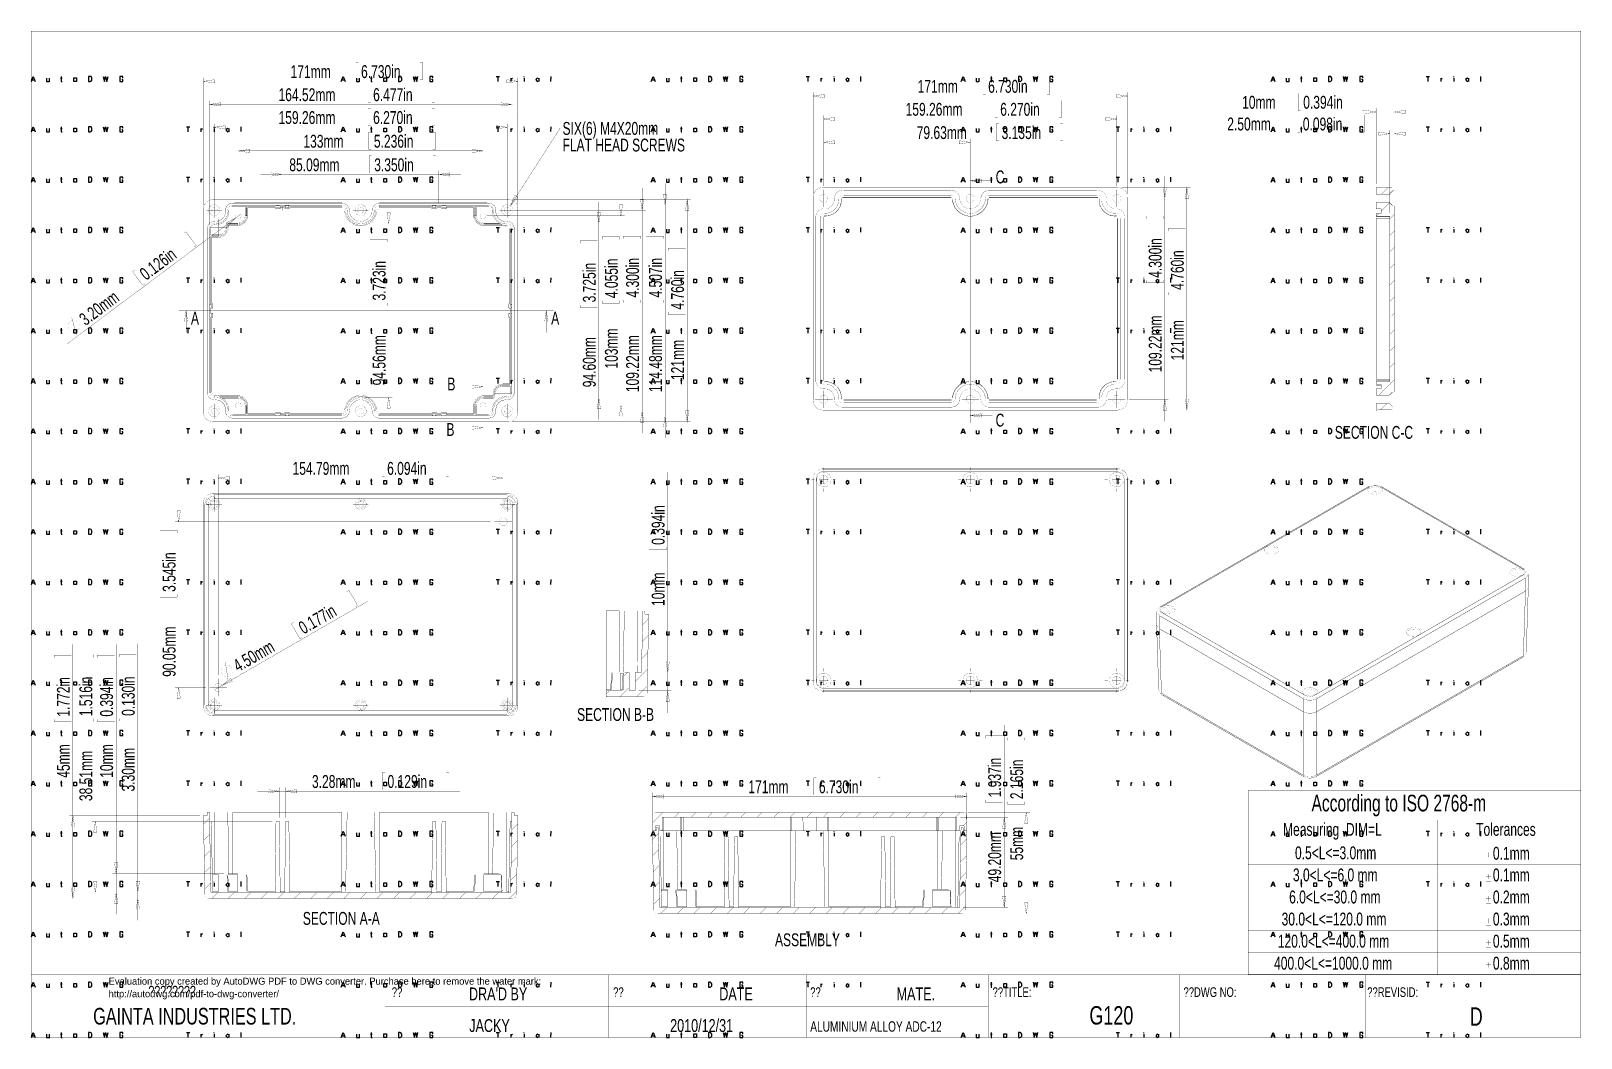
# Model space of a CAD drawing. Extents: x 5 to 426, y 3 to 277.
import ezdxf

# ---------------------------------------------------------------- set-up
doc = ezdxf.new("R2010")
doc.units = 0
doc.header["$MEASUREMENT"] = 0
doc.linetypes.add('Linetype1', pattern=[97.2, 86.4, -3.6, 3.6, -3.6])
for name, color, linetype in [('at_Entity', 7, 'Continuous'), ('at_Rect', 7, 'Continuous'), ('at_Solid', 7, 'Continuous'), ('at_Text', 7, 'Continuous')]:
    doc.layers.add(name, color=color, linetype=linetype)
doc.styles.add('Style0', font='arial.ttf', dxfattribs={"height": 0.2})

msp = doc.modelspace()

# ---------------------------------------------------------------- texts
at = {"color": 1}
msp.add_text('Evaluation copy created by AutoDWG PDF to DWG converter. Purchase here to remove the water mark:', height=1.9006, dxfattribs=at).set_placement((25.88, 17.3))
at = {"color": 5}
msp.add_text('http://autodwg.com/pdf-to-dwg-converter/', height=1.9006, dxfattribs=at).set_placement((25.88, 13.88))
at = {"layer": 'at_Text', "color": 0, "width": 0.7}
for s, height, rotation, p in [('171mm', 3.499, 0.0006, (75.37, 263.85)), ('6.730in', 3.499, 0.0006, (94.54, 263.85)), ('171mm', 3.499, 0.0006, (245.93, 259.84)), ('6.730in', 3.499, 0.0006, (265.1, 259.84)), ('164.52mm', 3.499, 0.0006, (72.09, 257.57)), ('6.477in', 3.499, 0.0006, (97.82, 257.57)), ('6.270in', 3.499, 0.0006, (268.38, 253.6)), ('10mm', 3.499, 0.0006, (334.18, 255.51)), ('0.394in', 3.499, 0.0006, (350.8, 255.51)), ('159.26mm', 3.499, 0.0006, (72.09, 251.36)), ('6.270in', 3.499, 0.0006, (97.82, 251.36)), ('159.26mm', 3.499, 0.0006, (242.65, 253.6)), ('2.50mm', 3.499, 0.0006, (330.14, 249.6)), ('0.098in', 3.499, 0.0006, (350.69, 249.6)), ('SIX(6) M4X20mm', 3.4988, 0.0006, (149.34, 248.41)), ('79.63mm', 3.499, 0.0006, (245.67, 247.26)), ('3.135in', 3.499, 0.0006, (268.76, 247.26)), ('133mm', 3.499, 0.0006, (78.86, 244.91)), ('5.236in', 3.499, 0.0006, (98.03, 244.91)), ('FLAT HEAD SCREWS', 3.4988, 0.0006, (149.34, 243.88)), ('85.09mm', 3.499, 0.0006, (75.03, 238.51)), ('3.350in', 3.499, 0.0006, (98.12, 238.51)), ('C', 3.5, 0.0006, (267.16, 235.21)), ('4.300in', 3.499, 90.0005, (312.29, 209.53)), ('0.126in', 3.499, 36.7789, (36.05, 208.67)), ('4.760in', 3.499, 90.0005, (318.3, 206.25)), ('3.723in', 3.499, 90.0005, (101.19, 203.35)), ('3.725in', 3.499, 90.0005, (158.37, 202.84)), ('4.055in', 3.499, 90.0005, (164.37, 204)), ('4.300in', 3.499, 90.0005, (170.14, 204.17)), ('4.507in', 3.499, 90.0005, (176.38, 204.17)), ('4.760in', 3.499, 90.0005, (182.38, 200.88)), ('3.20mm', 3.499, 36.7789, (19.6, 196.37)), ('A', 3.5, 0.0006, (48.27, 196.81)), ('A', 3.5, 0.0006, (146.25, 196.81)), ('109.22mm', 3.499, 90.0005, (312.29, 183.8)), ('103mm', 3.499, 90.0005, (164.37, 184.83)), ('121mm', 3.499, 90.0005, (318.3, 187.08)), ('94.56mm', 3.499, 90.0005, (101.19, 180.26)), ('94.60mm', 3.499, 90.0005, (158.37, 179.76)), ('109.22mm', 3.499, 90.0005, (170.14, 178.43)), ('114.48mm', 3.499, 90.0005, (176.38, 178.43)), ('121mm', 3.499, 90.0005, (182.38, 181.71)), ('B', 3.5, 0.0006, (118.02, 178.9)), ('B', 3.5, 0.0006, (117.77, 166.52)), ('C', 3.5, 0.0006, (267.14, 169.08)), ('SECTION C-C', 3.4988, 0.0006, (359.39, 165.74)), ('154.79mm', 3.499, 0.0006, (75.9, 155.95)), ('6.094in', 3.499, 0.0006, (101.63, 155.95)), ('0.394in', 3.499, 90.0005, (177.09, 136.91)), ('3.545in', 3.499, 90.0005, (44.08, 124.11)), ('10mm', 3.499, 90.0005, (177.09, 120.28)), ('0.177in', 3.499, 30.0004, (78.9, 112.49)), ('90.05mm', 3.499, 90.0005, (44.08, 101.02)), ('4.50mm', 3.499, 30.0004, (61.11, 102.22)), ('1.772in', 3.499, 90.0005, (15.32, 90.18)), ('1.516in', 3.499, 90.0005, (21.43, 90.3)), ('0.394in', 3.499, 90.0005, (27.08, 90.18)), ('0.130in', 3.499, 90.0005, (32.97, 90.38)), ('SECTION B-B', 3.4988, 0.0006, (153.3, 89.01)), ('45mm', 3.499, 90.0005, (15.32, 73.56)), ('38.51mm', 3.499, 90.0005, (21.43, 67.21)), ('10mm', 3.499, 90.0005, (27.08, 73.56)), ('3.30mm', 3.499, 90.0005, (32.97, 69.83)), ('1.937in', 3.499, 90.0005, (268.62, 68.24)), ('2.165in', 3.499, 90.0005, (274.62, 67.75)), ('3.28mm', 3.499, 0.0006, (81.19, 70.8)), ('0.129in', 3.499, 0.0006, (101.74, 70.8)), ('171mm', 3.499, 0.0006, (199.89, 69.36)), ('6.730in', 3.499, 0.0006, (219.06, 69.36)), ('According to ISO 2768-m', 4.5184, 0.0006, (353.06, 64.42)), ('55mm', 3.499, 90.0005, (274.62, 51.12)), ('Measuring  DIM=L', 3.4988, 0.0006, (345.31, 57.78)), ('Tolerances', 3.499, 0.0006, (397.83, 57.78)), ('49.20mm', 3.499, 90.0005, (268.62, 45.15)), ('0.5<L<=3.0mm', 3.4988, 0.0006, (348.56, 51.4)), ('0.1mm', 3.499, 0.0006, (402.39, 51.28)), ('3.0<L<=6.0 mm', 3.4988, 0.0006, (348, 45.39)), ('0.1mm', 3.499, 0.0006, (402.39, 45.39)), ('6.0<L<=30.0 mm', 3.4988, 0.0006, (346.97, 39.39)), ('0.2mm', 3.499, 0.0006, (402.39, 39.39)), ('SECTION A-A', 3.4988, 0.0006, (78.7, 33.57)), ('30.0<L<=120.0 mm', 3.4988, 0.0006, (344.92, 33.39)), ('0.3mm', 3.499, 0.0006, (402.39, 33.39)), ('ASSEMBLY', 3.499, 0.0006, (207.13, 27.75)), ('120.0<L<=400.0 mm', 3.4988, 0.0006, (343.89, 27.38)), ('0.5mm', 3.499, 0.0006, (402.39, 27.38)), ('400.0<L<=1000.0 mm', 3.4988, 0.0006, (342.87, 21.38)), ('0.8mm', 3.499, 0.0006, (402.39, 21.38))]:
    msp.add_text(s, height=height, rotation=rotation, dxfattribs=at).set_placement(p)
at = {"layer": 'at_Text', "color": 0, "style": 'Style0', "width": 0.7}
for s, height, p in [('????????', 2.965, (36.69, 14.01)), ('??', 2.624, (102.9, 13.96)), ("DRA'D BY", 3.499, (123.89, 13.03)), ('??', 2.624, (163.11, 13.96)), ('DATE', 3.499, (191.97, 13.03)), ('??', 2.624, (216.71, 13.96)), ('MATE.', 3.499, (240.2, 13.03)), ('??TITLE:', 2.624, (266.31, 13.96)), ('??DWG NO:', 2.624, (318.24, 13.96)), ('??REVISID:', 2.624, (368.21, 13.96)), ('GAINTA INDUSTRIES LTD.', 4.5184, (21.68, 6.46)), ('G120', 4.998, (292.64, 6.46)), ('D', 5, (396.09, 6.13)), ('JACKY', 3.499, (123.97, 4.43)), ('2010/12/31', 3.499, (178.61, 4.43)), ('ALUMINIUM ALLOY ADC-12', 2.824, (216.71, 4.51))]:
    msp.add_text(s, height=height, rotation=0.0006, dxfattribs=at).set_placement(p)

# ---------------------------------------------------------------- linework, layer by layer
at = {"color": 28}
for p, q in [((89.17, 262.93), (89.69, 264.3)), ((89.36, 263.38), (90.01, 263.38)), ((89.69, 264.3), (90.21, 262.93)), ((93.27, 263.83), (93.27, 262.93)), ((93.27, 262.93), (93.99, 262.93)), ((93.99, 263.83), (93.99, 262.79)), ((97.11, 263.84), (97.57, 263.84)), ((97.31, 264.29), (97.31, 262.93)), ((97.31, 262.93), (97.53, 262.93)), ((100.76, 263.9), (101.47, 263.9)), ((100.76, 262.93), (100.76, 263.9)), ((101.47, 262.93), (100.76, 262.93)), ((101.47, 263.9), (101.47, 262.93)), ((105.19, 264.3), (104.74, 264.29)), ((104.74, 264.29), (104.74, 262.93)), ((104.74, 262.93), (105.18, 262.93)), ((105.18, 262.93), (105.39, 262.98)), ((105.39, 264.23), (105.19, 264.3)), ((105.63, 263.84), (105.39, 264.23)), ((105.39, 262.98), (105.63, 263.3)), ((105.63, 263.3), (105.63, 263.84)), ((108.72, 264.29), (109.05, 262.94)), ((109.05, 262.94), (109.37, 264.28)), ((109.37, 264.28), (109.7, 262.93)), ((109.7, 262.93), (110.02, 264.29)), ((114.07, 264.27), (113.24, 264.27)), ((113.24, 264.27), (113.24, 262.93)), ((113.24, 262.93), (114.06, 262.93)), ((114.07, 263.44), (113.74, 263.44)), ((114.06, 263.93), (114.07, 264.27)), ((114.06, 262.93), (114.07, 263.44)), ((342.08, 262.93), (342.6, 264.3)), ((342.27, 263.38), (342.92, 263.38)), ((342.6, 264.3), (343.12, 262.93)), ((346.18, 263.83), (346.18, 262.93)), ((346.18, 262.93), (346.9, 262.93)), ((346.9, 263.83), (346.9, 262.79)), ((350.02, 263.84), (350.48, 263.84)), ((350.22, 264.29), (350.22, 262.93)), ((350.22, 262.93), (350.44, 262.93)), ((353.67, 263.9), (354.38, 263.9)), ((353.67, 262.93), (353.67, 263.9)), ((354.38, 262.93), (353.67, 262.93)), ((354.38, 263.9), (354.38, 262.93)), ((358.1, 264.3), (357.65, 264.29)), ((357.65, 264.29), (357.65, 262.93)), ((357.65, 262.93), (358.09, 262.93)), ((358.09, 262.93), (358.3, 262.98)), ((358.31, 264.23), (358.1, 264.3)), ((358.3, 262.98), (358.54, 263.3)), ((358.54, 263.84), (358.31, 264.23)), ((358.54, 263.3), (358.54, 263.84)), ((361.63, 264.29), (361.96, 262.94)), ((361.96, 262.94), (362.28, 264.28)), ((362.28, 264.28), (362.61, 262.93)), ((362.61, 262.93), (362.93, 264.29)), ((366.98, 264.27), (366.15, 264.27)), ((366.15, 264.27), (366.15, 262.93)), ((366.15, 262.93), (366.97, 262.93)), ((366.98, 263.44), (366.65, 263.44)), ((366.97, 263.93), (366.98, 264.27)), ((366.97, 262.93), (366.98, 263.44)), ((4.87, 249.24), (5.39, 250.61)), ((5.06, 249.7), (5.71, 249.7)), ((5.39, 250.61), (5.91, 249.24)), ((8.97, 250.15), (8.97, 249.24)), ((8.97, 249.24), (9.69, 249.24)), ((9.69, 250.15), (9.69, 249.11)), ((12.81, 250.15), (13.27, 250.15)), ((13.01, 250.61), (13.01, 249.24)), ((13.01, 249.24), (13.22, 249.24)), ((16.46, 250.21), (17.16, 250.21)), ((16.46, 249.24), (16.46, 250.21)), ((17.16, 249.24), (16.46, 249.24)), ((17.16, 250.21), (17.16, 249.24)), ((20.44, 250.61), (20.43, 249.24)), ((20.43, 249.24), (20.88, 249.24)), ((20.89, 250.62), (20.44, 250.61)), ((20.88, 249.24), (21.09, 249.3)), ((21.09, 250.54), (20.89, 250.62)), ((21.33, 250.16), (21.09, 250.54)), ((21.09, 249.3), (21.32, 249.61)), ((21.32, 249.61), (21.33, 250.16)), ((24.42, 250.6), (24.74, 249.26)), ((24.74, 249.26), (25.07, 250.6)), ((25.07, 250.6), (25.39, 249.24)), ((25.39, 249.24), (25.72, 250.6)), ((29.76, 250.59), (28.94, 250.59)), ((28.94, 250.59), (28.94, 249.24)), ((28.94, 249.24), (29.75, 249.24)), ((29.76, 249.76), (29.43, 249.76)), ((29.75, 250.24), (29.76, 250.59)), ((29.75, 249.24), (29.76, 249.76)), ((257.78, 249.24), (258.3, 250.61)), ((257.97, 249.7), (258.62, 249.7)), ((258.3, 250.61), (258.82, 249.24)), ((261.88, 250.15), (261.88, 249.24)), ((261.88, 249.24), (262.6, 249.24)), ((262.6, 250.15), (262.6, 249.11)), ((265.72, 250.15), (266.18, 250.15)), ((265.92, 250.61), (265.92, 249.24)), ((265.92, 249.24), (266.13, 249.24)), ((269.37, 250.21), (270.07, 250.21)), ((269.37, 249.24), (269.37, 250.21)), ((270.07, 249.24), (269.37, 249.24)), ((270.07, 250.21), (270.07, 249.24)), ((273.8, 250.62), (273.35, 250.61)), ((273.35, 250.61), (273.35, 249.24)), ((273.35, 249.24), (273.79, 249.24)), ((273.79, 249.24), (274, 249.3)), ((274, 250.54), (273.8, 250.62)), ((274.24, 250.16), (274, 250.54)), ((274, 249.3), (274.23, 249.61)), ((274.23, 249.61), (274.24, 250.16)), ((277.33, 250.6), (277.65, 249.26)), ((277.65, 249.26), (277.98, 250.6)), ((277.98, 250.6), (278.3, 249.24)), ((278.3, 249.24), (278.63, 250.6)), ((282.67, 250.59), (281.85, 250.59)), ((281.85, 250.59), (281.85, 249.24)), ((281.85, 249.24), (282.66, 249.24)), ((282.67, 249.76), (282.34, 249.76)), ((282.66, 250.24), (282.67, 250.59)), ((282.66, 249.24), (282.67, 249.76)), ((173.47, 235.56), (173.99, 236.93)), ((173.99, 236.93), (174.52, 235.56)), ((177.58, 236.46), (177.58, 235.56)), ((178.29, 236.46), (178.29, 235.42)), ((181.41, 236.47), (181.88, 236.47)), ((181.61, 236.93), (181.61, 235.56)), ((185.07, 236.53), (185.77, 236.53)), ((185.07, 235.56), (185.07, 236.53)), ((185.77, 236.53), (185.77, 235.56)), ((189.05, 236.93), (189.04, 235.56)), ((189.49, 236.93), (189.05, 236.93)), ((189.7, 236.86), (189.49, 236.93)), ((189.94, 236.48), (189.7, 236.86)), ((189.93, 235.93), (189.94, 236.48)), ((193.03, 236.92), (193.35, 235.58)), ((193.35, 235.58), (193.68, 236.91)), ((193.68, 236.91), (194, 235.56)), ((194, 235.56), (194.32, 236.92)), ((198.37, 236.91), (197.54, 236.91)), ((197.54, 236.91), (197.54, 235.56)), ((198.36, 236.56), (198.37, 236.91)), ((173.66, 236.01), (174.32, 236.01)), ((177.58, 235.56), (178.29, 235.56)), ((181.61, 235.56), (181.83, 235.56)), ((185.77, 235.56), (185.07, 235.56)), ((189.04, 235.56), (189.48, 235.56)), ((189.48, 235.56), (189.69, 235.61)), ((189.69, 235.61), (189.93, 235.93)), ((197.54, 235.56), (198.36, 235.56)), ((198.37, 236.07), (198.04, 236.07)), ((198.36, 235.56), (198.37, 236.07)), ((89.17, 221.87), (89.69, 223.24)), ((89.36, 222.33), (90.01, 222.33)), ((89.69, 223.24), (90.21, 221.87)), ((93.27, 222.78), (93.27, 221.87)), ((93.27, 221.87), (93.99, 221.87)), ((93.99, 222.78), (93.99, 221.74)), ((97.11, 222.79), (97.57, 222.79)), ((97.31, 223.24), (97.31, 221.87)), ((97.31, 221.87), (97.53, 221.87)), ((100.76, 222.85), (101.47, 222.85)), ((100.76, 221.87), (100.76, 222.85)), ((101.47, 221.87), (100.76, 221.87)), ((101.47, 222.85), (101.47, 221.87)), ((105.19, 223.25), (104.74, 223.24)), ((104.74, 223.24), (104.74, 221.87)), ((104.74, 221.87), (105.18, 221.87)), ((105.18, 221.87), (105.39, 221.93)), ((105.39, 223.17), (105.19, 223.25)), ((105.63, 222.79), (105.39, 223.17)), ((105.39, 221.93), (105.63, 222.25)), ((105.63, 222.25), (105.63, 222.79)), ((108.72, 223.24), (109.05, 221.89)), ((109.05, 221.89), (109.37, 223.23)), ((109.37, 223.23), (109.7, 221.88)), ((109.7, 221.88), (110.02, 223.24)), ((114.07, 223.22), (113.24, 223.22)), ((113.24, 223.22), (113.24, 221.87)), ((113.24, 221.87), (114.06, 221.87)), ((114.07, 222.39), (113.74, 222.39)), ((114.06, 222.88), (114.07, 223.22)), ((114.06, 221.87), (114.07, 222.39)), ((342.08, 221.87), (342.6, 223.24)), ((342.27, 222.33), (342.92, 222.33)), ((342.6, 223.24), (343.12, 221.87)), ((346.18, 222.78), (346.18, 221.87)), ((346.18, 221.87), (346.9, 221.87)), ((346.9, 222.78), (346.9, 221.74)), ((350.02, 222.79), (350.48, 222.79)), ((350.22, 223.24), (350.22, 221.87)), ((350.22, 221.87), (350.44, 221.87)), ((353.67, 222.85), (354.38, 222.85)), ((353.67, 221.87), (353.67, 222.85)), ((354.38, 221.87), (353.67, 221.87)), ((354.38, 222.85), (354.38, 221.87)), ((358.1, 223.25), (357.65, 223.24)), ((357.65, 223.24), (357.65, 221.87)), ((357.65, 221.87), (358.09, 221.87)), ((358.09, 221.87), (358.3, 221.93)), ((358.31, 223.17), (358.1, 223.25)), ((358.3, 221.93), (358.54, 222.25)), ((358.54, 222.79), (358.31, 223.17)), ((358.54, 222.25), (358.54, 222.79)), ((361.63, 223.24), (361.96, 221.89)), ((361.96, 221.89), (362.28, 223.23)), ((362.28, 223.23), (362.61, 221.88)), ((362.61, 221.88), (362.93, 223.24)), ((366.98, 223.22), (366.15, 223.22)), ((366.15, 223.22), (366.15, 221.87)), ((366.15, 221.87), (366.97, 221.87)), ((366.98, 222.39), (366.65, 222.39)), ((366.97, 222.88), (366.98, 223.22)), ((366.97, 221.87), (366.98, 222.39)), ((4.87, 208.19), (5.39, 209.56)), ((5.06, 208.65), (5.71, 208.65)), ((5.39, 209.56), (5.91, 208.19)), ((8.97, 209.1), (8.97, 208.19)), ((8.97, 208.19), (9.69, 208.19)), ((9.69, 209.1), (9.69, 208.05)), ((12.81, 209.1), (13.27, 209.1)), ((13.01, 209.56), (13.01, 208.19)), ((13.01, 208.19), (13.22, 208.19)), ((16.46, 209.16), (17.16, 209.16)), ((16.46, 208.19), (16.46, 209.16)), ((17.16, 208.19), (16.46, 208.19)), ((17.16, 209.16), (17.16, 208.19)), ((20.44, 209.56), (20.43, 208.19)), ((20.43, 208.19), (20.88, 208.19)), ((20.89, 209.56), (20.44, 209.56)), ((20.88, 208.19), (21.09, 208.25)), ((21.09, 209.49), (20.89, 209.56)), ((21.33, 209.11), (21.09, 209.49)), ((21.09, 208.25), (21.32, 208.56)), ((21.32, 208.56), (21.33, 209.11)), ((24.42, 209.55), (24.74, 208.21)), ((24.74, 208.21), (25.07, 209.54)), ((25.07, 209.54), (25.39, 208.19)), ((25.39, 208.19), (25.72, 209.55)), ((29.76, 209.54), (28.94, 209.54)), ((28.94, 209.54), (28.94, 208.19)), ((28.94, 208.19), (29.75, 208.19)), ((29.76, 208.7), (29.43, 208.7)), ((29.75, 209.19), (29.76, 209.54)), ((29.75, 208.19), (29.76, 208.7)), ((257.78, 208.19), (258.3, 209.56)), ((257.97, 208.65), (258.62, 208.65)), ((258.3, 209.56), (258.82, 208.19)), ((261.88, 209.1), (261.88, 208.19)), ((261.88, 208.19), (262.6, 208.19)), ((262.6, 209.1), (262.6, 208.05)), ((265.72, 209.1), (266.18, 209.1)), ((265.92, 209.56), (265.92, 208.19)), ((265.92, 208.19), (266.13, 208.19)), ((269.37, 209.16), (270.07, 209.16)), ((269.37, 208.19), (269.37, 209.16)), ((270.07, 208.19), (269.37, 208.19)), ((270.07, 209.16), (270.07, 208.19)), ((273.8, 209.56), (273.35, 209.56)), ((273.35, 209.56), (273.35, 208.19)), ((273.35, 208.19), (273.79, 208.19)), ((273.79, 208.19), (274, 208.25)), ((274, 209.49), (273.8, 209.56)), ((274.24, 209.11), (274, 209.49)), ((274, 208.25), (274.23, 208.56)), ((274.23, 208.56), (274.24, 209.11)), ((277.33, 209.55), (277.65, 208.21)), ((277.65, 208.21), (277.98, 209.54)), ((277.98, 209.54), (278.3, 208.19)), ((278.3, 208.19), (278.63, 209.55)), ((282.67, 209.54), (281.85, 209.54)), ((281.85, 209.54), (281.85, 208.19)), ((281.85, 208.19), (282.66, 208.19)), ((282.67, 208.7), (282.34, 208.7)), ((282.66, 209.19), (282.67, 209.54)), ((282.66, 208.19), (282.67, 208.7)), ((173.47, 194.51), (173.99, 195.87)), ((173.66, 194.96), (174.32, 194.96)), ((173.99, 195.87), (174.52, 194.51)), ((177.58, 195.41), (177.58, 194.51)), ((177.58, 194.51), (178.29, 194.51)), ((178.29, 195.41), (178.29, 194.37)), ((181.41, 195.42), (181.88, 195.42)), ((181.61, 195.87), (181.61, 194.51)), ((181.61, 194.51), (181.83, 194.51)), ((185.07, 195.48), (185.77, 195.48)), ((185.07, 194.51), (185.07, 195.48)), ((185.77, 194.51), (185.07, 194.51)), ((185.77, 195.48), (185.77, 194.51)), ((189.05, 195.87), (189.04, 194.51)), ((189.04, 194.51), (189.48, 194.51)), ((189.49, 195.88), (189.05, 195.87)), ((189.48, 194.51), (189.69, 194.56)), ((189.7, 195.81), (189.49, 195.88)), ((189.69, 194.56), (189.93, 194.88)), ((189.94, 195.42), (189.7, 195.81)), ((189.93, 194.88), (189.94, 195.42)), ((193.03, 195.87), (193.35, 194.52)), ((193.35, 194.52), (193.68, 195.86)), ((193.68, 195.86), (194, 194.51)), ((194, 194.51), (194.32, 195.87)), ((198.37, 195.85), (197.54, 195.85)), ((197.54, 195.85), (197.54, 194.51)), ((197.54, 194.51), (198.36, 194.51)), ((198.37, 195.02), (198.04, 195.02)), ((198.36, 195.51), (198.37, 195.85)), ((198.36, 194.51), (198.37, 195.02)), ((89.17, 180.82), (89.69, 182.19)), ((89.69, 182.19), (90.21, 180.82)), ((93.27, 181.73), (93.27, 180.82)), ((93.99, 181.73), (93.99, 180.69)), ((97.11, 181.73), (97.57, 181.73)), ((97.31, 182.19), (97.31, 180.82)), ((100.76, 181.79), (101.47, 181.79)), ((100.76, 180.82), (100.76, 181.79)), ((101.47, 181.79), (101.47, 180.82)), ((105.19, 182.2), (104.74, 182.19)), ((104.74, 182.19), (104.74, 180.82)), ((105.39, 182.12), (105.19, 182.2)), ((105.63, 181.74), (105.39, 182.12)), ((105.63, 181.19), (105.63, 181.74)), ((108.72, 182.18), (109.05, 180.84)), ((109.05, 180.84), (109.37, 182.18)), ((109.37, 182.18), (109.7, 180.82)), ((109.7, 180.82), (110.02, 182.18)), ((114.07, 182.17), (113.24, 182.17)), ((113.24, 182.17), (113.24, 180.82)), ((114.07, 181.34), (113.74, 181.34)), ((114.06, 181.82), (114.07, 182.17)), ((114.06, 180.82), (114.07, 181.34)), ((342.08, 180.82), (342.6, 182.19)), ((342.6, 182.19), (343.12, 180.82)), ((346.18, 181.73), (346.18, 180.82)), ((346.9, 181.73), (346.9, 180.69)), ((350.02, 181.73), (350.48, 181.73)), ((350.22, 182.19), (350.22, 180.82)), ((353.67, 181.79), (354.38, 181.79)), ((353.67, 180.82), (353.67, 181.79)), ((354.38, 181.79), (354.38, 180.82)), ((358.1, 182.2), (357.65, 182.19)), ((357.65, 182.19), (357.65, 180.82)), ((358.31, 182.12), (358.1, 182.2)), ((358.54, 181.74), (358.31, 182.12)), ((358.54, 181.19), (358.54, 181.74)), ((361.63, 182.18), (361.96, 180.84)), ((361.96, 180.84), (362.28, 182.18)), ((362.28, 182.18), (362.61, 180.82)), ((362.61, 180.82), (362.93, 182.18)), ((366.98, 182.17), (366.15, 182.17)), ((366.15, 182.17), (366.15, 180.82)), ((366.98, 181.34), (366.65, 181.34)), ((366.97, 181.82), (366.98, 182.17)), ((366.97, 180.82), (366.98, 181.34)), ((89.36, 181.28), (90.01, 181.28)), ((93.27, 180.82), (93.99, 180.82)), ((97.31, 180.82), (97.53, 180.82)), ((101.47, 180.82), (100.76, 180.82)), ((104.74, 180.82), (105.18, 180.82)), ((105.18, 180.82), (105.39, 180.88)), ((105.39, 180.88), (105.63, 181.19)), ((113.24, 180.82), (114.06, 180.82)), ((342.27, 181.28), (342.92, 181.28)), ((346.18, 180.82), (346.9, 180.82)), ((350.22, 180.82), (350.44, 180.82)), ((354.38, 180.82), (353.67, 180.82)), ((357.65, 180.82), (358.09, 180.82)), ((358.09, 180.82), (358.3, 180.88)), ((358.3, 180.88), (358.54, 181.19)), ((366.15, 180.82), (366.97, 180.82)), ((4.87, 167.14), (5.39, 168.51)), ((5.06, 167.59), (5.71, 167.59)), ((5.39, 168.51), (5.91, 167.14)), ((8.97, 168.04), (8.97, 167.14)), ((8.97, 167.14), (9.69, 167.14)), ((9.69, 168.04), (9.69, 167)), ((12.81, 168.05), (13.27, 168.05)), ((13.01, 168.51), (13.01, 167.14)), ((13.01, 167.14), (13.22, 167.14)), ((16.46, 168.11), (17.16, 168.11)), ((16.46, 167.14), (16.46, 168.11)), ((17.16, 167.14), (16.46, 167.14)), ((17.16, 168.11), (17.16, 167.14)), ((20.44, 168.51), (20.43, 167.14)), ((20.43, 167.14), (20.88, 167.14)), ((20.89, 168.51), (20.44, 168.51)), ((20.88, 167.14), (21.09, 167.19)), ((21.09, 168.44), (20.89, 168.51)), ((21.33, 168.06), (21.09, 168.44)), ((21.09, 167.19), (21.32, 167.51)), ((21.32, 167.51), (21.33, 168.06)), ((24.42, 168.5), (24.74, 167.16)), ((24.74, 167.16), (25.07, 168.49)), ((25.07, 168.49), (25.39, 167.14)), ((25.39, 167.14), (25.72, 168.5)), ((29.76, 168.49), (28.94, 168.49)), ((28.94, 168.49), (28.94, 167.14)), ((28.94, 167.14), (29.75, 167.14)), ((29.76, 167.65), (29.43, 167.65)), ((29.75, 168.14), (29.76, 168.49)), ((29.75, 167.14), (29.76, 167.65)), ((257.78, 167.14), (258.3, 168.51)), ((257.97, 167.59), (258.62, 167.59)), ((258.3, 168.51), (258.82, 167.14)), ((261.88, 168.04), (261.88, 167.14)), ((261.88, 167.14), (262.6, 167.14)), ((262.6, 168.04), (262.6, 167)), ((265.72, 168.05), (266.18, 168.05)), ((265.92, 168.51), (265.92, 167.14)), ((265.92, 167.14), (266.13, 167.14)), ((269.37, 168.11), (270.07, 168.11)), ((269.37, 167.14), (269.37, 168.11)), ((270.07, 167.14), (269.37, 167.14)), ((270.07, 168.11), (270.07, 167.14)), ((273.8, 168.51), (273.35, 168.51)), ((273.35, 168.51), (273.35, 167.14)), ((273.35, 167.14), (273.79, 167.14)), ((273.79, 167.14), (274, 167.19)), ((274, 168.44), (273.8, 168.51)), ((274.24, 168.06), (274, 168.44)), ((274, 167.19), (274.23, 167.51)), ((274.23, 167.51), (274.24, 168.06)), ((277.33, 168.5), (277.65, 167.16)), ((277.65, 167.16), (277.98, 168.49)), ((277.98, 168.49), (278.3, 167.14)), ((278.3, 167.14), (278.63, 168.5)), ((282.67, 168.49), (281.85, 168.49)), ((281.85, 168.49), (281.85, 167.14)), ((281.85, 167.14), (282.66, 167.14)), ((282.67, 167.65), (282.34, 167.65)), ((282.66, 168.14), (282.67, 168.49)), ((282.66, 167.14), (282.67, 167.65)), ((173.47, 153.45), (173.99, 154.82)), ((173.66, 153.91), (174.32, 153.91)), ((173.99, 154.82), (174.52, 153.45)), ((177.58, 154.36), (177.58, 153.45)), ((177.58, 153.45), (178.29, 153.45)), ((178.29, 154.36), (178.29, 153.32)), ((181.41, 154.36), (181.88, 154.36)), ((181.61, 154.82), (181.61, 153.45)), ((181.61, 153.45), (181.83, 153.45)), ((185.07, 154.43), (185.77, 154.43)), ((185.07, 153.45), (185.07, 154.43)), ((185.77, 153.45), (185.07, 153.45)), ((185.77, 154.43), (185.77, 153.45)), ((189.05, 154.82), (189.04, 153.45)), ((189.04, 153.45), (189.48, 153.45)), ((189.49, 154.83), (189.05, 154.82)), ((189.48, 153.45), (189.69, 153.51)), ((189.7, 154.75), (189.49, 154.83)), ((189.69, 153.51), (189.93, 153.83)), ((189.94, 154.37), (189.7, 154.75)), ((189.93, 153.83), (189.94, 154.37)), ((193.03, 154.82), (193.35, 153.47)), ((193.35, 153.47), (193.68, 154.81)), ((193.68, 154.81), (194, 153.46)), ((194, 153.46), (194.32, 154.82)), ((198.37, 154.8), (197.54, 154.8)), ((197.54, 154.8), (197.54, 153.45)), ((197.54, 153.45), (198.36, 153.45)), ((198.37, 153.97), (198.04, 153.97)), ((198.36, 154.46), (198.37, 154.8)), ((198.36, 153.45), (198.37, 153.97)), ((89.17, 139.77), (89.69, 141.14)), ((89.36, 140.23), (90.01, 140.23)), ((89.69, 141.14), (90.21, 139.77)), ((93.27, 140.67), (93.27, 139.77)), ((93.27, 139.77), (93.99, 139.77)), ((93.99, 140.67), (93.99, 139.63)), ((97.11, 140.68), (97.57, 140.68)), ((97.31, 141.14), (97.31, 139.77)), ((97.31, 139.77), (97.53, 139.77)), ((100.76, 140.74), (101.47, 140.74)), ((100.76, 139.77), (100.76, 140.74)), ((101.47, 139.77), (100.76, 139.77)), ((101.47, 140.74), (101.47, 139.77)), ((105.19, 141.14), (104.74, 141.14)), ((104.74, 141.14), (104.74, 139.77)), ((104.74, 139.77), (105.18, 139.77)), ((105.18, 139.77), (105.39, 139.83)), ((105.39, 141.07), (105.19, 141.14)), ((105.63, 140.69), (105.39, 141.07)), ((105.39, 139.83), (105.63, 140.14)), ((105.63, 140.14), (105.63, 140.69)), ((108.72, 141.13), (109.05, 139.79)), ((109.05, 139.79), (109.37, 141.12)), ((109.37, 141.12), (109.7, 139.77)), ((109.7, 139.77), (110.02, 141.13)), ((114.07, 141.12), (113.24, 141.12)), ((113.24, 141.12), (113.24, 139.77)), ((113.24, 139.77), (114.06, 139.77)), ((114.07, 140.28), (113.74, 140.28)), ((114.06, 140.77), (114.07, 141.12)), ((114.06, 139.77), (114.07, 140.28)), ((342.08, 139.77), (342.6, 141.14)), ((342.27, 140.23), (342.92, 140.23)), ((342.6, 141.14), (343.12, 139.77)), ((346.18, 140.67), (346.18, 139.77)), ((346.18, 139.77), (346.9, 139.77)), ((346.9, 140.67), (346.9, 139.63)), ((350.02, 140.68), (350.48, 140.68)), ((350.22, 141.14), (350.22, 139.77)), ((350.22, 139.77), (350.44, 139.77)), ((353.67, 140.74), (354.38, 140.74)), ((353.67, 139.77), (353.67, 140.74)), ((354.38, 139.77), (353.67, 139.77)), ((354.38, 140.74), (354.38, 139.77)), ((358.1, 141.14), (357.65, 141.14)), ((357.65, 141.14), (357.65, 139.77)), ((357.65, 139.77), (358.09, 139.77)), ((358.09, 139.77), (358.3, 139.83)), ((358.31, 141.07), (358.1, 141.14)), ((358.3, 139.83), (358.54, 140.14)), ((358.54, 140.69), (358.31, 141.07)), ((358.54, 140.14), (358.54, 140.69)), ((361.63, 141.13), (361.96, 139.79)), ((361.96, 139.79), (362.28, 141.12)), ((362.28, 141.12), (362.61, 139.77)), ((362.61, 139.77), (362.93, 141.13)), ((366.98, 141.12), (366.15, 141.12)), ((366.15, 141.12), (366.15, 139.77)), ((366.15, 139.77), (366.97, 139.77)), ((366.98, 140.28), (366.65, 140.28)), ((366.97, 140.77), (366.98, 141.12)), ((366.97, 139.77), (366.98, 140.28)), ((4.87, 126.09), (5.39, 127.45)), ((5.06, 126.54), (5.71, 126.54)), ((5.39, 127.45), (5.91, 126.09)), ((8.97, 126.99), (8.97, 126.09)), ((9.69, 126.99), (9.69, 125.95)), ((12.81, 127), (13.27, 127)), ((13.01, 127.45), (13.01, 126.09)), ((16.46, 127.06), (17.16, 127.06)), ((16.46, 126.09), (16.46, 127.06)), ((17.16, 127.06), (17.16, 126.09)), ((20.44, 127.45), (20.43, 126.09)), ((20.89, 127.46), (20.44, 127.45)), ((21.09, 127.38), (20.89, 127.46)), ((21.33, 127), (21.09, 127.38)), ((21.32, 126.46), (21.33, 127)), ((24.42, 127.45), (24.74, 126.1)), ((24.74, 126.1), (25.07, 127.44)), ((25.07, 127.44), (25.39, 126.09)), ((25.39, 126.09), (25.72, 127.45)), ((29.76, 127.43), (28.94, 127.43)), ((28.94, 127.43), (28.94, 126.09)), ((29.76, 126.6), (29.43, 126.6)), ((29.75, 127.09), (29.76, 127.43)), ((29.75, 126.09), (29.76, 126.6)), ((257.78, 126.09), (258.3, 127.45)), ((257.97, 126.54), (258.62, 126.54)), ((258.3, 127.45), (258.82, 126.09)), ((261.88, 126.99), (261.88, 126.09)), ((262.6, 126.99), (262.6, 125.95)), ((265.72, 127), (266.18, 127)), ((265.92, 127.45), (265.92, 126.09)), ((269.37, 127.06), (270.07, 127.06)), ((269.37, 126.09), (269.37, 127.06)), ((270.07, 127.06), (270.07, 126.09)), ((273.8, 127.46), (273.35, 127.45)), ((273.35, 127.45), (273.35, 126.09)), ((274, 127.38), (273.8, 127.46)), ((274.24, 127), (274, 127.38)), ((274.23, 126.46), (274.24, 127)), ((277.33, 127.45), (277.65, 126.1)), ((277.65, 126.1), (277.98, 127.44)), ((277.98, 127.44), (278.3, 126.09)), ((278.3, 126.09), (278.63, 127.45)), ((282.67, 127.43), (281.85, 127.43)), ((281.85, 127.43), (281.85, 126.09)), ((282.67, 126.6), (282.34, 126.6)), ((282.66, 127.09), (282.67, 127.43)), ((282.66, 126.09), (282.67, 126.6)), ((8.97, 126.09), (9.69, 126.09)), ((13.01, 126.09), (13.22, 126.09)), ((17.16, 126.09), (16.46, 126.09)), ((20.43, 126.09), (20.88, 126.09)), ((20.88, 126.09), (21.09, 126.14)), ((21.09, 126.14), (21.32, 126.46)), ((28.94, 126.09), (29.75, 126.09)), ((261.88, 126.09), (262.6, 126.09)), ((265.92, 126.09), (266.13, 126.09)), ((270.07, 126.09), (269.37, 126.09)), ((273.35, 126.09), (273.79, 126.09)), ((273.79, 126.09), (274, 126.14)), ((274, 126.14), (274.23, 126.46)), ((281.85, 126.09), (282.66, 126.09)), ((173.47, 112.4), (173.99, 113.77)), ((173.66, 112.86), (174.32, 112.86)), ((173.99, 113.77), (174.52, 112.4)), ((177.58, 113.31), (177.58, 112.4)), ((177.58, 112.4), (178.29, 112.4)), ((178.29, 113.31), (178.29, 112.27)), ((181.41, 113.31), (181.88, 113.31)), ((181.61, 113.77), (181.61, 112.4)), ((181.61, 112.4), (181.83, 112.4)), ((185.07, 113.37), (185.77, 113.37)), ((185.07, 112.4), (185.07, 113.37)), ((185.77, 112.4), (185.07, 112.4)), ((185.77, 113.37), (185.77, 112.4)), ((189.05, 113.77), (189.04, 112.4)), ((189.04, 112.4), (189.48, 112.4)), ((189.49, 113.78), (189.05, 113.77)), ((189.48, 112.4), (189.69, 112.46)), ((189.7, 113.7), (189.49, 113.78)), ((189.69, 112.46), (189.93, 112.77)), ((189.94, 113.32), (189.7, 113.7)), ((189.93, 112.77), (189.94, 113.32)), ((193.03, 113.76), (193.35, 112.42)), ((193.35, 112.42), (193.68, 113.76)), ((193.68, 113.76), (194, 112.4)), ((194, 112.4), (194.32, 113.76)), ((198.37, 113.75), (197.54, 113.75)), ((197.54, 113.75), (197.54, 112.4)), ((197.54, 112.4), (198.36, 112.4)), ((198.37, 112.92), (198.04, 112.92)), ((198.36, 113.4), (198.37, 113.75)), ((198.36, 112.4), (198.37, 112.92)), ((89.17, 98.72), (89.69, 100.09)), ((89.36, 99.17), (90.01, 99.17)), ((89.69, 100.09), (90.21, 98.72)), ((93.27, 99.62), (93.27, 98.72)), ((93.27, 98.72), (93.99, 98.72)), ((93.99, 99.62), (93.99, 98.58)), ((97.11, 99.63), (97.57, 99.63)), ((97.31, 100.09), (97.31, 98.72)), ((97.31, 98.72), (97.53, 98.72)), ((100.76, 99.69), (101.47, 99.69)), ((100.76, 98.72), (100.76, 99.69)), ((101.47, 98.72), (100.76, 98.72)), ((101.47, 99.69), (101.47, 98.72)), ((105.19, 100.09), (104.74, 100.09)), ((104.74, 100.09), (104.74, 98.72)), ((104.74, 98.72), (105.18, 98.72)), ((105.18, 98.72), (105.39, 98.77)), ((105.39, 100.02), (105.19, 100.09)), ((105.63, 99.63), (105.39, 100.02)), ((105.39, 98.77), (105.63, 99.09)), ((105.63, 99.09), (105.63, 99.63)), ((108.72, 100.08), (109.05, 98.74)), ((109.05, 98.74), (109.37, 100.07)), ((109.37, 100.07), (109.7, 98.72)), ((109.7, 98.72), (110.02, 100.08)), ((114.07, 100.07), (113.24, 100.07)), ((113.24, 100.07), (113.24, 98.72)), ((113.24, 98.72), (114.06, 98.72)), ((114.07, 99.23), (113.74, 99.23)), ((114.06, 99.72), (114.07, 100.07)), ((114.06, 98.72), (114.07, 99.23)), ((342.08, 98.72), (342.6, 100.09)), ((342.27, 99.17), (342.92, 99.17)), ((342.6, 100.09), (343.12, 98.72)), ((346.18, 99.62), (346.18, 98.72)), ((346.18, 98.72), (346.9, 98.72)), ((346.9, 99.62), (346.9, 98.58)), ((350.02, 99.63), (350.48, 99.63)), ((350.22, 100.09), (350.22, 98.72)), ((350.22, 98.72), (350.44, 98.72)), ((353.67, 99.69), (354.38, 99.69)), ((353.67, 98.72), (353.67, 99.69)), ((354.38, 98.72), (353.67, 98.72)), ((354.38, 99.69), (354.38, 98.72)), ((358.1, 100.09), (357.65, 100.09)), ((357.65, 100.09), (357.65, 98.72)), ((357.65, 98.72), (358.09, 98.72)), ((358.09, 98.72), (358.3, 98.77)), ((358.31, 100.02), (358.1, 100.09)), ((358.3, 98.77), (358.54, 99.09)), ((358.54, 99.63), (358.31, 100.02)), ((358.54, 99.09), (358.54, 99.63)), ((361.63, 100.08), (361.96, 98.74)), ((361.96, 98.74), (362.28, 100.07)), ((362.28, 100.07), (362.61, 98.72)), ((362.61, 98.72), (362.93, 100.08)), ((366.98, 100.07), (366.15, 100.07)), ((366.15, 100.07), (366.15, 98.72)), ((366.15, 98.72), (366.97, 98.72)), ((366.98, 99.23), (366.65, 99.23)), ((366.97, 99.72), (366.98, 100.07)), ((366.97, 98.72), (366.98, 99.23)), ((4.87, 85.03), (5.39, 86.4)), ((5.06, 85.49), (5.71, 85.49)), ((5.39, 86.4), (5.91, 85.03)), ((8.97, 85.94), (8.97, 85.03)), ((8.97, 85.03), (9.69, 85.03)), ((9.69, 85.94), (9.69, 84.9)), ((12.81, 85.94), (13.27, 85.94)), ((13.01, 86.4), (13.01, 85.03)), ((13.01, 85.03), (13.22, 85.03)), ((16.46, 86.01), (17.16, 86.01)), ((16.46, 85.03), (16.46, 86.01)), ((17.16, 85.03), (16.46, 85.03)), ((17.16, 86.01), (17.16, 85.03)), ((20.44, 86.4), (20.43, 85.03)), ((20.43, 85.03), (20.88, 85.03)), ((20.89, 86.41), (20.44, 86.4)), ((20.88, 85.03), (21.09, 85.09)), ((21.09, 86.33), (20.89, 86.41)), ((21.33, 85.95), (21.09, 86.33)), ((21.09, 85.09), (21.32, 85.41)), ((21.32, 85.41), (21.33, 85.95)), ((24.42, 86.4), (24.74, 85.05)), ((24.74, 85.05), (25.07, 86.39)), ((25.07, 86.39), (25.39, 85.04)), ((25.39, 85.04), (25.72, 86.4)), ((29.76, 86.38), (28.94, 86.38)), ((28.94, 86.38), (28.94, 85.03)), ((28.94, 85.03), (29.75, 85.03)), ((29.76, 85.55), (29.43, 85.55)), ((29.75, 86.04), (29.76, 86.38)), ((29.75, 85.03), (29.76, 85.55)), ((257.78, 85.03), (258.3, 86.4)), ((257.97, 85.49), (258.62, 85.49)), ((258.3, 86.4), (258.82, 85.03)), ((261.88, 85.94), (261.88, 85.03)), ((261.88, 85.03), (262.6, 85.03)), ((262.6, 85.94), (262.6, 84.9)), ((265.72, 85.94), (266.18, 85.94)), ((265.92, 86.4), (265.92, 85.03)), ((265.92, 85.03), (266.13, 85.03)), ((269.37, 86.01), (270.07, 86.01)), ((269.37, 85.03), (269.37, 86.01)), ((270.07, 85.03), (269.37, 85.03)), ((270.07, 86.01), (270.07, 85.03)), ((273.8, 86.41), (273.35, 86.4)), ((273.35, 86.4), (273.35, 85.03)), ((273.35, 85.03), (273.79, 85.03)), ((273.79, 85.03), (274, 85.09)), ((274, 86.33), (273.8, 86.41)), ((274.24, 85.95), (274, 86.33)), ((274, 85.09), (274.23, 85.41)), ((274.23, 85.41), (274.24, 85.95)), ((277.33, 86.4), (277.65, 85.05)), ((277.65, 85.05), (277.98, 86.39)), ((277.98, 86.39), (278.3, 85.04)), ((278.3, 85.04), (278.63, 86.4)), ((282.67, 86.38), (281.85, 86.38)), ((281.85, 86.38), (281.85, 85.03)), ((281.85, 85.03), (282.66, 85.03)), ((282.67, 85.55), (282.34, 85.55)), ((282.66, 86.04), (282.67, 86.38)), ((282.66, 85.03), (282.67, 85.55)), ((173.47, 71.35), (173.99, 72.72)), ((173.66, 71.81), (174.32, 71.81)), ((173.99, 72.72), (174.52, 71.35)), ((177.58, 72.25), (177.58, 71.35)), ((178.29, 72.25), (178.29, 71.21)), ((181.41, 72.26), (181.88, 72.26)), ((181.61, 72.72), (181.61, 71.35)), ((185.07, 72.32), (185.77, 72.32)), ((185.07, 71.35), (185.07, 72.32)), ((185.77, 72.32), (185.77, 71.35)), ((189.05, 72.72), (189.04, 71.35)), ((189.49, 72.72), (189.05, 72.72)), ((189.7, 72.65), (189.49, 72.72)), ((189.69, 71.41), (189.93, 71.72)), ((189.94, 72.27), (189.7, 72.65)), ((189.93, 71.72), (189.94, 72.27)), ((193.03, 72.71), (193.35, 71.37)), ((193.35, 71.37), (193.68, 72.7)), ((193.68, 72.7), (194, 71.35)), ((194, 71.35), (194.32, 72.71)), ((198.37, 72.7), (197.54, 72.7)), ((197.54, 72.7), (197.54, 71.35)), ((198.37, 71.86), (198.04, 71.86)), ((198.36, 72.35), (198.37, 72.7)), ((198.36, 71.35), (198.37, 71.86)), ((177.58, 71.35), (178.29, 71.35)), ((181.61, 71.35), (181.83, 71.35)), ((185.77, 71.35), (185.07, 71.35)), ((189.04, 71.35), (189.48, 71.35)), ((189.48, 71.35), (189.69, 71.41)), ((197.54, 71.35), (198.36, 71.35)), ((89.17, 57.67), (89.69, 59.03)), ((89.69, 59.03), (90.21, 57.67)), ((97.31, 59.03), (97.31, 57.67)), ((105.19, 59.04), (104.74, 59.03)), ((104.74, 59.03), (104.74, 57.67)), ((105.39, 58.96), (105.19, 59.04)), ((108.72, 59.03), (109.05, 57.68)), ((109.7, 57.67), (110.02, 59.03)), ((342.08, 57.67), (342.6, 59.03)), ((342.6, 59.03), (343.12, 57.67)), ((350.22, 59.03), (350.22, 57.67)), ((358.1, 59.04), (357.65, 59.03)), ((357.65, 59.03), (357.65, 57.67)), ((358.31, 58.96), (358.1, 59.04)), ((361.63, 59.03), (361.96, 57.68)), ((362.61, 57.67), (362.93, 59.03)), ((89.36, 58.12), (90.01, 58.12)), ((93.27, 58.57), (93.27, 57.67)), ((93.27, 57.67), (93.99, 57.67)), ((93.99, 58.57), (93.99, 57.53)), ((97.11, 58.58), (97.57, 58.58)), ((97.31, 57.67), (97.53, 57.67)), ((100.76, 58.64), (101.47, 58.64)), ((100.76, 57.67), (100.76, 58.64)), ((101.47, 57.67), (100.76, 57.67)), ((101.47, 58.64), (101.47, 57.67)), ((104.74, 57.67), (105.18, 57.67)), ((105.18, 57.67), (105.39, 57.72)), ((105.63, 58.58), (105.39, 58.96)), ((105.39, 57.72), (105.63, 58.04)), ((105.63, 58.04), (105.63, 58.58)), ((109.05, 57.68), (109.37, 59.02)), ((109.37, 59.02), (109.7, 57.67)), ((114.07, 59.01), (113.24, 59.01)), ((113.24, 59.01), (113.24, 57.67)), ((113.24, 57.67), (114.06, 57.67)), ((114.07, 58.18), (113.74, 58.18)), ((114.06, 58.67), (114.07, 59.01)), ((114.06, 57.67), (114.07, 58.18)), ((342.27, 58.12), (342.92, 58.12)), ((346.18, 58.57), (346.18, 57.67)), ((346.18, 57.67), (346.9, 57.67)), ((346.9, 58.57), (346.9, 57.53)), ((350.02, 58.58), (350.48, 58.58)), ((350.22, 57.67), (350.44, 57.67)), ((353.67, 58.64), (354.38, 58.64)), ((353.67, 57.67), (353.67, 58.64)), ((354.38, 57.67), (353.67, 57.67)), ((354.38, 58.64), (354.38, 57.67)), ((357.65, 57.67), (358.09, 57.67)), ((358.09, 57.67), (358.3, 57.72)), ((358.3, 57.72), (358.54, 58.04)), ((358.54, 58.58), (358.31, 58.96)), ((358.54, 58.04), (358.54, 58.58)), ((361.96, 57.68), (362.28, 59.02)), ((362.28, 59.02), (362.61, 57.67)), ((366.98, 59.01), (366.15, 59.01)), ((366.15, 59.01), (366.15, 57.67)), ((366.15, 57.67), (366.97, 57.67)), ((366.98, 58.18), (366.65, 58.18)), ((366.97, 58.67), (366.98, 59.01)), ((366.97, 57.67), (366.98, 58.18)), ((4.87, 43.98), (5.39, 45.35)), ((5.06, 44.44), (5.71, 44.44)), ((5.39, 45.35), (5.91, 43.98)), ((8.97, 44.89), (8.97, 43.98)), ((8.97, 43.98), (9.69, 43.98)), ((9.69, 44.89), (9.69, 43.85)), ((12.81, 44.89), (13.27, 44.89)), ((13.01, 45.35), (13.01, 43.98)), ((13.01, 43.98), (13.22, 43.98)), ((16.46, 44.95), (17.16, 44.95)), ((16.46, 43.98), (16.46, 44.95)), ((17.16, 43.98), (16.46, 43.98)), ((17.16, 44.95), (17.16, 43.98)), ((20.44, 45.35), (20.43, 43.98)), ((20.43, 43.98), (20.88, 43.98)), ((20.89, 45.36), (20.44, 45.35)), ((20.88, 43.98), (21.09, 44.04)), ((21.09, 45.28), (20.89, 45.36)), ((21.33, 44.9), (21.09, 45.28)), ((21.09, 44.04), (21.32, 44.35)), ((21.32, 44.35), (21.33, 44.9)), ((24.42, 45.34), (24.74, 44)), ((24.74, 44), (25.07, 45.34)), ((25.07, 45.34), (25.39, 43.98)), ((25.39, 43.98), (25.72, 45.34)), ((29.76, 45.33), (28.94, 45.33)), ((28.94, 45.33), (28.94, 43.98)), ((28.94, 43.98), (29.75, 43.98)), ((29.76, 44.5), (29.43, 44.5)), ((29.75, 44.98), (29.76, 45.33)), ((29.75, 43.98), (29.76, 44.5)), ((257.78, 43.98), (258.3, 45.35)), ((257.97, 44.44), (258.62, 44.44)), ((258.3, 45.35), (258.82, 43.98)), ((261.88, 44.89), (261.88, 43.98)), ((261.88, 43.98), (262.6, 43.98)), ((262.6, 44.89), (262.6, 43.85)), ((265.72, 44.89), (266.18, 44.89)), ((265.92, 45.35), (265.92, 43.98)), ((265.92, 43.98), (266.13, 43.98)), ((269.37, 44.95), (270.07, 44.95)), ((269.37, 43.98), (269.37, 44.95)), ((270.07, 43.98), (269.37, 43.98)), ((270.07, 44.95), (270.07, 43.98)), ((273.8, 45.36), (273.35, 45.35)), ((273.35, 45.35), (273.35, 43.98)), ((273.35, 43.98), (273.79, 43.98)), ((273.79, 43.98), (274, 44.04)), ((274, 45.28), (273.8, 45.36)), ((274.24, 44.9), (274, 45.28)), ((274, 44.04), (274.23, 44.35)), ((274.23, 44.35), (274.24, 44.9)), ((277.33, 45.34), (277.65, 44)), ((277.65, 44), (277.98, 45.34)), ((277.98, 45.34), (278.3, 43.98)), ((278.3, 43.98), (278.63, 45.34)), ((282.67, 45.33), (281.85, 45.33)), ((281.85, 45.33), (281.85, 43.98)), ((281.85, 43.98), (282.66, 43.98)), ((282.67, 44.5), (282.34, 44.5)), ((282.66, 44.98), (282.67, 45.33)), ((282.66, 43.98), (282.67, 44.5)), ((173.47, 30.3), (173.99, 31.67)), ((173.66, 30.75), (174.32, 30.75)), ((173.99, 31.67), (174.52, 30.3)), ((177.58, 31.2), (177.58, 30.3)), ((177.58, 30.3), (178.29, 30.3)), ((178.29, 31.2), (178.29, 30.16)), ((181.41, 31.21), (181.88, 31.21)), ((181.61, 31.67), (181.61, 30.3)), ((181.61, 30.3), (181.83, 30.3)), ((185.07, 31.27), (185.77, 31.27)), ((185.07, 30.3), (185.07, 31.27)), ((185.77, 30.3), (185.07, 30.3)), ((185.77, 31.27), (185.77, 30.3)), ((189.05, 31.67), (189.04, 30.3)), ((189.04, 30.3), (189.48, 30.3)), ((189.49, 31.67), (189.05, 31.67)), ((189.48, 30.3), (189.69, 30.35)), ((189.7, 31.6), (189.49, 31.67)), ((189.69, 30.35), (189.93, 30.67)), ((189.94, 31.21), (189.7, 31.6)), ((189.93, 30.67), (189.94, 31.21)), ((193.03, 31.66), (193.35, 30.32)), ((193.35, 30.32), (193.68, 31.65)), ((193.68, 31.65), (194, 30.3)), ((194, 30.3), (194.32, 31.66)), ((198.37, 31.65), (197.54, 31.65)), ((197.54, 31.65), (197.54, 30.3)), ((197.54, 30.3), (198.36, 30.3)), ((198.37, 30.81), (198.04, 30.81)), ((198.36, 31.3), (198.37, 31.65)), ((198.36, 30.3), (198.37, 30.81)), ((89.17, 16.61), (89.69, 17.98)), ((89.36, 17.07), (90.01, 17.07)), ((89.69, 17.98), (90.21, 16.61)), ((93.27, 17.52), (93.27, 16.61)), ((93.99, 17.52), (93.99, 16.48)), ((97.11, 17.52), (97.57, 17.52)), ((97.31, 17.98), (97.31, 16.61)), ((100.76, 17.58), (101.47, 17.58)), ((100.76, 16.61), (100.76, 17.58)), ((101.47, 17.58), (101.47, 16.61)), ((105.19, 17.99), (104.74, 17.98)), ((104.74, 17.98), (104.74, 16.61)), ((105.39, 17.91), (105.19, 17.99)), ((105.63, 17.53), (105.39, 17.91)), ((105.39, 16.67), (105.63, 16.99)), ((105.63, 16.99), (105.63, 17.53)), ((108.72, 17.98), (109.05, 16.63)), ((109.05, 16.63), (109.37, 17.97)), ((109.37, 17.97), (109.7, 16.62)), ((109.7, 16.62), (110.02, 17.98)), ((114.07, 17.96), (113.24, 17.96)), ((113.24, 17.96), (113.24, 16.61)), ((114.07, 17.13), (113.74, 17.13)), ((114.06, 17.62), (114.07, 17.96)), ((114.06, 16.61), (114.07, 17.13)), ((342.08, 16.61), (342.6, 17.98)), ((342.27, 17.07), (342.92, 17.07)), ((342.6, 17.98), (343.12, 16.61)), ((346.18, 17.52), (346.18, 16.61)), ((346.9, 17.52), (346.9, 16.48)), ((350.02, 17.52), (350.48, 17.52)), ((350.22, 17.98), (350.22, 16.61)), ((353.67, 17.58), (354.38, 17.58)), ((353.67, 16.61), (353.67, 17.58)), ((354.38, 17.58), (354.38, 16.61)), ((358.1, 17.99), (357.65, 17.98)), ((357.65, 17.98), (357.65, 16.61)), ((358.31, 17.91), (358.1, 17.99)), ((358.3, 16.67), (358.54, 16.99)), ((358.54, 17.53), (358.31, 17.91)), ((358.54, 16.99), (358.54, 17.53)), ((361.63, 17.98), (361.96, 16.63)), ((361.96, 16.63), (362.28, 17.97)), ((362.28, 17.97), (362.61, 16.62)), ((362.61, 16.62), (362.93, 17.98)), ((366.98, 17.96), (366.15, 17.96)), ((366.15, 17.96), (366.15, 16.61)), ((366.98, 17.13), (366.65, 17.13)), ((366.97, 17.62), (366.98, 17.96)), ((366.97, 16.61), (366.98, 17.13)), ((93.27, 16.61), (93.99, 16.61)), ((97.31, 16.61), (97.53, 16.61)), ((101.47, 16.61), (100.76, 16.61)), ((104.74, 16.61), (105.18, 16.61)), ((105.18, 16.61), (105.39, 16.67)), ((113.24, 16.61), (114.06, 16.61)), ((346.18, 16.61), (346.9, 16.61)), ((350.22, 16.61), (350.44, 16.61)), ((354.38, 16.61), (353.67, 16.61)), ((357.65, 16.61), (358.09, 16.61)), ((358.09, 16.61), (358.3, 16.67)), ((366.15, 16.61), (366.97, 16.61)), ((4.87, 2.93), (5.39, 4.3)), ((5.39, 4.3), (5.91, 2.93)), ((13.01, 4.3), (13.01, 2.93)), ((20.44, 4.3), (20.43, 2.93)), ((20.89, 4.3), (20.44, 4.3)), ((21.09, 4.23), (20.89, 4.3)), ((21.33, 3.85), (21.09, 4.23)), ((24.42, 4.29), (24.74, 2.95)), ((24.74, 2.95), (25.07, 4.28)), ((25.07, 4.28), (25.39, 2.93)), ((25.39, 2.93), (25.72, 4.29)), ((29.76, 4.28), (28.94, 4.28)), ((28.94, 4.28), (28.94, 2.93)), ((29.75, 3.93), (29.76, 4.28)), ((257.78, 2.93), (258.3, 4.3)), ((258.3, 4.3), (258.82, 2.93)), ((265.92, 4.3), (265.92, 2.93)), ((273.8, 4.3), (273.35, 4.3)), ((273.35, 4.3), (273.35, 2.93)), ((274, 4.23), (273.8, 4.3)), ((274.24, 3.85), (274, 4.23)), ((277.33, 4.29), (277.65, 2.95)), ((277.65, 2.95), (277.98, 4.28)), ((277.98, 4.28), (278.3, 2.93)), ((278.3, 2.93), (278.63, 4.29)), ((282.67, 4.28), (281.85, 4.28)), ((281.85, 4.28), (281.85, 2.93)), ((282.66, 3.93), (282.67, 4.28)), ((5.06, 3.39), (5.71, 3.39)), ((8.97, 3.83), (8.97, 2.93)), ((8.97, 2.93), (9.69, 2.93)), ((9.69, 3.83), (9.69, 2.79)), ((12.81, 3.84), (13.27, 3.84)), ((13.01, 2.93), (13.22, 2.93)), ((16.46, 3.9), (17.16, 3.9)), ((16.46, 2.93), (16.46, 3.9)), ((17.16, 2.93), (16.46, 2.93)), ((17.16, 3.9), (17.16, 2.93)), ((20.43, 2.93), (20.88, 2.93)), ((20.88, 2.93), (21.09, 2.99)), ((21.09, 2.99), (21.32, 3.3)), ((21.32, 3.3), (21.33, 3.85)), ((28.94, 2.93), (29.75, 2.93)), ((29.76, 3.44), (29.43, 3.44)), ((29.75, 2.93), (29.76, 3.44)), ((257.97, 3.39), (258.62, 3.39)), ((261.88, 3.83), (261.88, 2.93)), ((261.88, 2.93), (262.6, 2.93)), ((262.6, 3.83), (262.6, 2.79)), ((265.72, 3.84), (266.18, 3.84)), ((265.92, 2.93), (266.13, 2.93)), ((269.37, 3.9), (270.07, 3.9)), ((269.37, 2.93), (269.37, 3.9)), ((270.07, 2.93), (269.37, 2.93)), ((270.07, 3.9), (270.07, 2.93)), ((273.35, 2.93), (273.79, 2.93)), ((273.79, 2.93), (274, 2.99)), ((274, 2.99), (274.23, 3.3)), ((274.23, 3.3), (274.24, 3.85)), ((281.85, 2.93), (282.66, 2.93)), ((282.67, 3.44), (282.34, 3.44)), ((282.66, 2.93), (282.67, 3.44))]:
    msp.add_line(p, q, dxfattribs=at)
at = {"layer": 'at_Entity', "color": 28}
for p, q in [((215.63, 264.29), (216.54, 264.29)), ((216.08, 264.29), (216.08, 262.93)), ((219.6, 263.83), (219.6, 262.93)), ((219.61, 263.53), (219.99, 263.81)), ((223.18, 263.83), (223.18, 262.93)), ((223.19, 264.12), (223.19, 264.24)), ((226.78, 263.83), (226.37, 263.42)), ((226.37, 263.42), (226.77, 262.93)), ((226.77, 262.93), (227.16, 263.12)), ((227.16, 263.64), (226.78, 263.83)), ((227.16, 263.83), (227.16, 262.93)), ((230.42, 264.29), (230.41, 262.95)), ((131.33, 250.61), (132.23, 250.61)), ((131.78, 250.61), (131.78, 249.24)), ((135.29, 250.15), (135.29, 249.24)), ((135.3, 249.84), (135.69, 250.13)), ((138.88, 250.44), (138.88, 250.56)), ((138.88, 250.15), (138.88, 249.24)), ((142.48, 250.15), (142.07, 249.74)), ((142.07, 249.74), (142.47, 249.24)), ((142.47, 249.24), (142.86, 249.44)), ((142.86, 249.95), (142.48, 250.15)), ((142.85, 250.15), (142.85, 249.25)), ((146.12, 250.61), (146.11, 249.27)), ((384.24, 250.61), (385.14, 250.61)), ((384.69, 250.61), (384.69, 249.24)), ((388.2, 250.15), (388.2, 249.24)), ((388.21, 249.84), (388.6, 250.13)), ((391.79, 250.44), (391.79, 250.56)), ((391.79, 250.15), (391.79, 249.24)), ((395.39, 250.15), (394.98, 249.74)), ((394.98, 249.74), (395.38, 249.24)), ((395.38, 249.24), (395.77, 249.44)), ((395.77, 249.95), (395.39, 250.15)), ((395.76, 250.15), (395.76, 249.25)), ((399.03, 250.61), (399.02, 249.27)), ((47.02, 236.93), (47.93, 236.93)), ((47.47, 236.93), (47.47, 235.56)), ((50.99, 236.46), (50.99, 235.56)), ((51, 236.16), (51.38, 236.45)), ((54.57, 236.47), (54.57, 235.56)), ((54.58, 236.75), (54.58, 236.88)), ((58.18, 236.46), (57.77, 236.05)), ((58.56, 236.27), (58.18, 236.46)), ((58.55, 236.47), (58.55, 235.57)), ((61.81, 236.92), (61.81, 235.59)), ((299.93, 236.93), (300.84, 236.93)), ((300.38, 236.93), (300.38, 235.56)), ((303.9, 236.46), (303.9, 235.56)), ((303.91, 236.16), (304.29, 236.45)), ((307.49, 236.75), (307.49, 236.88)), ((307.49, 236.47), (307.49, 235.56)), ((311.09, 236.46), (310.68, 236.05)), ((311.47, 236.27), (311.09, 236.46)), ((311.46, 236.47), (311.46, 235.57)), ((314.72, 236.92), (314.72, 235.59)), ((57.77, 236.05), (58.17, 235.56)), ((58.17, 235.56), (58.56, 235.75)), ((310.68, 236.05), (311.08, 235.56)), ((311.08, 235.56), (311.47, 235.75)), ((215.63, 223.24), (216.54, 223.24)), ((216.08, 223.24), (216.08, 221.87)), ((219.6, 222.78), (219.6, 221.87)), ((219.61, 222.47), (219.99, 222.76)), ((223.18, 222.78), (223.18, 221.87)), ((223.19, 223.07), (223.19, 223.19)), ((226.78, 222.78), (226.37, 222.37)), ((226.37, 222.37), (226.77, 221.87)), ((226.77, 221.87), (227.16, 222.07)), ((227.16, 222.59), (226.78, 222.78)), ((227.16, 222.78), (227.16, 221.88)), ((230.42, 223.24), (230.41, 221.9)), ((131.33, 209.56), (132.23, 209.56)), ((131.78, 209.56), (131.78, 208.19)), ((135.29, 209.09), (135.29, 208.19)), ((135.3, 208.79), (135.69, 209.08)), ((138.88, 209.39), (138.88, 209.51)), ((138.88, 209.1), (138.88, 208.19)), ((142.48, 209.09), (142.07, 208.68)), ((142.07, 208.68), (142.47, 208.19)), ((142.47, 208.19), (142.86, 208.39)), ((142.86, 208.9), (142.48, 209.09)), ((142.85, 209.1), (142.85, 208.2)), ((146.12, 209.55), (146.11, 208.22)), ((384.24, 209.56), (385.14, 209.56)), ((384.69, 209.56), (384.69, 208.19)), ((388.2, 209.09), (388.2, 208.19)), ((388.21, 208.79), (388.6, 209.08)), ((391.79, 209.39), (391.79, 209.51)), ((391.79, 209.1), (391.79, 208.19)), ((395.39, 209.09), (394.98, 208.68)), ((394.98, 208.68), (395.38, 208.19)), ((395.38, 208.19), (395.77, 208.39)), ((395.77, 208.9), (395.39, 209.09)), ((395.76, 209.1), (395.76, 208.2)), ((399.03, 209.55), (399.02, 208.22)), ((47.02, 195.87), (47.93, 195.87)), ((47.47, 195.87), (47.47, 194.51)), ((50.99, 195.41), (50.99, 194.51)), ((51, 195.11), (51.38, 195.39)), ((54.57, 195.41), (54.57, 194.51)), ((54.58, 195.7), (54.58, 195.82)), ((58.18, 195.41), (57.77, 195)), ((57.77, 195), (58.17, 194.51)), ((58.17, 194.51), (58.56, 194.7)), ((58.56, 195.22), (58.18, 195.41)), ((58.55, 195.41), (58.55, 194.51)), ((61.81, 195.87), (61.81, 194.53)), ((299.93, 195.87), (300.84, 195.87)), ((300.38, 195.87), (300.38, 194.51)), ((303.9, 195.41), (303.9, 194.51)), ((303.91, 195.11), (304.29, 195.39)), ((307.49, 195.7), (307.49, 195.82)), ((307.49, 195.41), (307.49, 194.51)), ((311.09, 195.41), (310.68, 195)), ((310.68, 195), (311.08, 194.51)), ((311.08, 194.51), (311.47, 194.7)), ((311.47, 195.22), (311.09, 195.41)), ((311.46, 195.41), (311.46, 194.51)), ((314.72, 195.87), (314.72, 194.53)), ((215.63, 182.19), (216.54, 182.19)), ((216.08, 182.19), (216.08, 180.82)), ((219.6, 181.73), (219.6, 180.82)), ((219.61, 181.42), (219.99, 181.71)), ((223.18, 181.73), (223.18, 180.82)), ((223.19, 182.02), (223.19, 182.14)), ((226.78, 181.73), (226.37, 181.32)), ((226.37, 181.32), (226.77, 180.82)), ((227.16, 181.53), (226.78, 181.73)), ((227.16, 181.73), (227.16, 180.83)), ((230.42, 182.19), (230.41, 180.85)), ((226.77, 180.82), (227.16, 181.02)), ((131.33, 168.51), (132.23, 168.51)), ((131.78, 168.51), (131.78, 167.14)), ((135.29, 168.04), (135.29, 167.14)), ((135.3, 167.74), (135.69, 168.03)), ((138.88, 168.33), (138.88, 168.46)), ((138.88, 168.05), (138.88, 167.14)), ((142.48, 168.04), (142.07, 167.63)), ((142.07, 167.63), (142.47, 167.14)), ((142.47, 167.14), (142.86, 167.33)), ((142.86, 167.85), (142.48, 168.04)), ((142.85, 168.05), (142.85, 167.15)), ((146.12, 168.5), (146.11, 167.17)), ((384.24, 168.51), (385.14, 168.51)), ((384.69, 168.51), (384.69, 167.14)), ((388.2, 168.04), (388.2, 167.14)), ((388.21, 167.74), (388.6, 168.03)), ((391.79, 168.33), (391.79, 168.46)), ((391.79, 168.05), (391.79, 167.14)), ((395.39, 168.04), (394.98, 167.63)), ((394.98, 167.63), (395.38, 167.14)), ((395.38, 167.14), (395.77, 167.33)), ((395.77, 167.85), (395.39, 168.04)), ((395.76, 168.05), (395.76, 167.15)), ((399.03, 168.5), (399.02, 167.17)), ((47.02, 154.82), (47.93, 154.82)), ((47.47, 154.82), (47.47, 153.45)), ((50.99, 154.36), (50.99, 153.45)), ((51, 154.05), (51.38, 154.34)), ((54.57, 154.36), (54.57, 153.45)), ((54.58, 154.65), (54.58, 154.77)), ((58.18, 154.36), (57.77, 153.95)), ((57.77, 153.95), (58.17, 153.45)), ((58.17, 153.45), (58.56, 153.65)), ((58.56, 154.17), (58.18, 154.36)), ((58.55, 154.36), (58.55, 153.46)), ((61.81, 154.82), (61.81, 153.48)), ((299.93, 154.82), (300.84, 154.82)), ((300.38, 154.82), (300.38, 153.45)), ((303.9, 154.36), (303.9, 153.45)), ((303.91, 154.05), (304.29, 154.34)), ((307.49, 154.65), (307.49, 154.77)), ((307.49, 154.36), (307.49, 153.45)), ((311.09, 154.36), (310.68, 153.95)), ((310.68, 153.95), (311.08, 153.45)), ((311.08, 153.45), (311.47, 153.65)), ((311.47, 154.17), (311.09, 154.36)), ((311.46, 154.36), (311.46, 153.46)), ((314.72, 154.82), (314.72, 153.48)), ((215.63, 141.14), (216.54, 141.14)), ((216.08, 141.14), (216.08, 139.77)), ((219.6, 140.67), (219.6, 139.77)), ((219.61, 140.37), (219.99, 140.66)), ((223.18, 140.68), (223.18, 139.77)), ((223.19, 140.97), (223.19, 141.09)), ((226.78, 140.67), (226.37, 140.26)), ((226.37, 140.26), (226.77, 139.77)), ((226.77, 139.77), (227.16, 139.97)), ((227.16, 140.48), (226.78, 140.67)), ((227.16, 140.68), (227.16, 139.78)), ((230.42, 141.13), (230.41, 139.8)), ((131.33, 127.45), (132.23, 127.45)), ((131.78, 127.45), (131.78, 126.09)), ((135.29, 126.99), (135.29, 126.09)), ((135.3, 126.69), (135.69, 126.97)), ((138.88, 127.28), (138.88, 127.4)), ((138.88, 126.99), (138.88, 126.09)), ((142.48, 126.99), (142.07, 126.58)), ((142.07, 126.58), (142.47, 126.09)), ((142.86, 126.8), (142.48, 126.99)), ((142.85, 126.99), (142.85, 126.09)), ((146.12, 127.45), (146.11, 126.11)), ((384.24, 127.45), (385.14, 127.45)), ((384.69, 127.45), (384.69, 126.09)), ((388.2, 126.99), (388.2, 126.09)), ((388.21, 126.69), (388.6, 126.97)), ((391.79, 127.28), (391.79, 127.4)), ((391.79, 126.99), (391.79, 126.09)), ((395.39, 126.99), (394.98, 126.58)), ((394.98, 126.58), (395.38, 126.09)), ((395.77, 126.8), (395.39, 126.99)), ((395.76, 126.99), (395.76, 126.09)), ((399.03, 127.45), (399.02, 126.11)), ((142.47, 126.09), (142.86, 126.28)), ((395.38, 126.09), (395.77, 126.28)), ((47.02, 113.77), (47.93, 113.77)), ((47.47, 113.77), (47.47, 112.4)), ((50.99, 113.31), (50.99, 112.4)), ((51, 113), (51.38, 113.29)), ((54.57, 113.31), (54.57, 112.4)), ((54.58, 113.6), (54.58, 113.72)), ((58.18, 113.31), (57.77, 112.9)), ((57.77, 112.9), (58.17, 112.4)), ((58.17, 112.4), (58.56, 112.6)), ((58.56, 113.11), (58.18, 113.31)), ((58.55, 113.31), (58.55, 112.41)), ((61.81, 113.77), (61.81, 112.43)), ((299.93, 113.77), (300.84, 113.77)), ((300.38, 113.77), (300.38, 112.4)), ((303.9, 113.31), (303.9, 112.4)), ((303.91, 113), (304.29, 113.29)), ((307.49, 113.6), (307.49, 113.72)), ((307.49, 113.31), (307.49, 112.4)), ((311.09, 113.31), (310.68, 112.9)), ((310.68, 112.9), (311.08, 112.4)), ((311.08, 112.4), (311.47, 112.6)), ((311.47, 113.11), (311.09, 113.31)), ((311.46, 113.31), (311.46, 112.41)), ((314.72, 113.77), (314.72, 112.43)), ((215.63, 100.09), (216.54, 100.09)), ((216.08, 100.09), (216.08, 98.72)), ((219.6, 99.62), (219.6, 98.72)), ((219.61, 99.32), (219.99, 99.61)), ((223.18, 99.63), (223.18, 98.72)), ((223.19, 99.91), (223.19, 100.04)), ((226.78, 99.62), (226.37, 99.21)), ((226.37, 99.21), (226.77, 98.72)), ((226.77, 98.72), (227.16, 98.91)), ((227.16, 99.43), (226.78, 99.62)), ((227.16, 99.63), (227.16, 98.73)), ((230.42, 100.08), (230.41, 98.75)), ((131.33, 86.4), (132.23, 86.4)), ((131.78, 86.4), (131.78, 85.03)), ((135.29, 85.94), (135.29, 85.03)), ((135.3, 85.63), (135.69, 85.92)), ((138.88, 86.23), (138.88, 86.35)), ((138.88, 85.94), (138.88, 85.03)), ((142.48, 85.94), (142.07, 85.53)), ((142.07, 85.53), (142.47, 85.03)), ((142.47, 85.03), (142.86, 85.23)), ((142.86, 85.74), (142.48, 85.94)), ((142.85, 85.94), (142.85, 85.04)), ((146.12, 86.4), (146.11, 85.06)), ((384.24, 86.4), (385.14, 86.4)), ((384.69, 86.4), (384.69, 85.03)), ((388.2, 85.94), (388.2, 85.03)), ((388.21, 85.63), (388.6, 85.92)), ((391.79, 86.23), (391.79, 86.35)), ((391.79, 85.94), (391.79, 85.03)), ((395.39, 85.94), (394.98, 85.53)), ((394.98, 85.53), (395.38, 85.03)), ((395.38, 85.03), (395.77, 85.23)), ((395.77, 85.74), (395.39, 85.94)), ((395.76, 85.94), (395.76, 85.04)), ((399.03, 86.4), (399.02, 85.06)), ((47.02, 72.72), (47.93, 72.72)), ((47.47, 72.72), (47.47, 71.35)), ((50.99, 72.25), (50.99, 71.35)), ((51, 71.95), (51.38, 72.24)), ((54.57, 72.26), (54.57, 71.35)), ((54.58, 72.55), (54.58, 72.67)), ((58.18, 72.25), (57.77, 71.84)), ((57.77, 71.84), (58.17, 71.35)), ((58.56, 72.06), (58.18, 72.25)), ((58.55, 72.26), (58.55, 71.36)), ((61.81, 72.71), (61.81, 71.38)), ((299.93, 72.72), (300.84, 72.72)), ((300.38, 72.72), (300.38, 71.35)), ((303.9, 72.25), (303.9, 71.35)), ((303.91, 71.95), (304.29, 72.24)), ((307.49, 72.55), (307.49, 72.67)), ((307.49, 72.26), (307.49, 71.35)), ((311.09, 72.25), (310.68, 71.84)), ((310.68, 71.84), (311.08, 71.35)), ((311.47, 72.06), (311.09, 72.25)), ((311.46, 72.26), (311.46, 71.36)), ((314.72, 72.71), (314.72, 71.38)), ((58.17, 71.35), (58.56, 71.55)), ((311.08, 71.35), (311.47, 71.55)), ((215.63, 59.03), (216.54, 59.03)), ((216.08, 59.03), (216.08, 57.67)), ((230.42, 59.03), (230.41, 57.69)), ((219.6, 58.57), (219.6, 57.67)), ((219.61, 58.27), (219.99, 58.55)), ((223.18, 58.57), (223.18, 57.67)), ((223.19, 58.86), (223.19, 58.98)), ((226.78, 58.57), (226.37, 58.16)), ((226.37, 58.16), (226.77, 57.67)), ((226.77, 57.67), (227.16, 57.86)), ((227.16, 58.38), (226.78, 58.57)), ((227.16, 58.57), (227.16, 57.67)), ((131.33, 45.35), (132.23, 45.35)), ((131.78, 45.35), (131.78, 43.98)), ((135.29, 44.88), (135.29, 43.98)), ((135.3, 44.58), (135.69, 44.87)), ((138.88, 45.18), (138.88, 45.3)), ((138.88, 44.89), (138.88, 43.98)), ((142.48, 44.88), (142.07, 44.48)), ((142.07, 44.48), (142.47, 43.98)), ((142.47, 43.98), (142.86, 44.18)), ((142.86, 44.69), (142.48, 44.88)), ((142.85, 44.89), (142.85, 43.99)), ((146.12, 45.34), (146.11, 44.01)), ((384.24, 45.35), (385.14, 45.35)), ((384.69, 45.35), (384.69, 43.98)), ((388.2, 44.88), (388.2, 43.98)), ((388.21, 44.58), (388.6, 44.87)), ((391.79, 45.18), (391.79, 45.3)), ((391.79, 44.89), (391.79, 43.98)), ((395.39, 44.88), (394.98, 44.48)), ((394.98, 44.48), (395.38, 43.98)), ((395.38, 43.98), (395.77, 44.18)), ((395.77, 44.69), (395.39, 44.88)), ((395.76, 44.89), (395.76, 43.99)), ((399.03, 45.34), (399.02, 44.01)), ((47.02, 31.67), (47.93, 31.67)), ((47.47, 31.67), (47.47, 30.3)), ((50.99, 31.2), (50.99, 30.3)), ((51, 30.9), (51.38, 31.19)), ((54.57, 31.21), (54.57, 30.3)), ((54.58, 31.49), (54.58, 31.62)), ((58.18, 31.2), (57.77, 30.79)), ((57.77, 30.79), (58.17, 30.3)), ((58.17, 30.3), (58.56, 30.49)), ((58.56, 31.01), (58.18, 31.2)), ((58.55, 31.21), (58.55, 30.31)), ((61.81, 31.66), (61.81, 30.33)), ((299.93, 31.67), (300.84, 31.67)), ((300.38, 31.67), (300.38, 30.3)), ((303.9, 31.2), (303.9, 30.3)), ((303.91, 30.9), (304.29, 31.19)), ((307.49, 31.49), (307.49, 31.62)), ((307.49, 31.21), (307.49, 30.3)), ((311.09, 31.2), (310.68, 30.79)), ((310.68, 30.79), (311.08, 30.3)), ((311.08, 30.3), (311.47, 30.49)), ((311.47, 31.01), (311.09, 31.2)), ((311.46, 31.21), (311.46, 30.31)), ((314.72, 31.66), (314.72, 30.33)), ((215.63, 17.98), (216.54, 17.98)), ((216.08, 17.98), (216.08, 16.61)), ((219.6, 17.52), (219.6, 16.61)), ((219.61, 17.21), (219.99, 17.5)), ((223.18, 17.52), (223.18, 16.61)), ((223.19, 17.81), (223.19, 17.93)), ((226.78, 17.52), (226.37, 17.11)), ((226.37, 17.11), (226.77, 16.61)), ((227.16, 17.32), (226.78, 17.52)), ((227.16, 17.52), (227.16, 16.62)), ((230.42, 17.98), (230.41, 16.64)), ((226.77, 16.61), (227.16, 16.81)), ((131.33, 4.3), (132.23, 4.3)), ((131.78, 4.3), (131.78, 2.93)), ((138.88, 4.13), (138.88, 4.25)), ((146.12, 4.29), (146.11, 2.96)), ((384.24, 4.3), (385.14, 4.3)), ((384.69, 4.3), (384.69, 2.93)), ((391.79, 4.13), (391.79, 4.25)), ((399.03, 4.29), (399.02, 2.96)), ((135.29, 3.83), (135.29, 2.93)), ((135.3, 3.53), (135.69, 3.82)), ((138.88, 3.84), (138.88, 2.93)), ((142.48, 3.83), (142.07, 3.42)), ((142.07, 3.42), (142.47, 2.93)), ((142.47, 2.93), (142.86, 3.12)), ((142.86, 3.64), (142.48, 3.83)), ((142.85, 3.84), (142.85, 2.94)), ((388.2, 3.83), (388.2, 2.93)), ((388.21, 3.53), (388.6, 3.82)), ((391.79, 3.84), (391.79, 2.93)), ((395.39, 3.83), (394.98, 3.42)), ((394.98, 3.42), (395.38, 2.93)), ((395.38, 2.93), (395.77, 3.12)), ((395.77, 3.64), (395.39, 3.83)), ((395.76, 3.84), (395.76, 2.94))]:
    msp.add_line(p, q, dxfattribs=at)
at = {"layer": 'at_Entity', "color": 9}
for points in [[(4.8, 276.61, 0.0636, 0.0636, 0), (4.8, 2.93, 0.0636, 0.0636, 0)], [(426.32, 276.61, 0.0636, 0.0636, 0), (4.8, 276.61, 0.0636, 0.0636, 0)], [(426.32, 276.61, 0.0636, 0.0636, 0), (426.32, 2.93, 0.0636, 0.0636, 0)], [(4.8, 19.94, 0.0636, 0.0636, 0), (426.32, 19.94, 0.0636, 0.0636, 0)], [(101.06, 19.94, 0.0636, 0.0636, 0), (101.06, 2.93, 0.0636, 0.0636, 0)], [(161.92, 19.94, 0.0636, 0.0636, 0), (161.92, 2.93, 0.0636, 0.0636, 0)], [(215.58, 19.94, 0.0636, 0.0636, 0), (215.58, 2.93, 0.0636, 0.0636, 0)], [(265.1, 19.94, 0.0636, 0.0636, 0), (265.1, 2.93, 0.0636, 0.0636, 0)], [(317.17, 19.94, 0.0636, 0.0636, 0), (317.17, 2.93, 0.0636, 0.0636, 0)], [(367.83, 19.94, 0.0636, 0.0636, 0), (367.83, 2.93, 0.0636, 0.0636, 0)], [(101.06, 11.44, 0.0636, 0.0636, 0), (265.1, 11.44, 0.0636, 0.0636, 0)], [(426.32, 2.93, 0.0636, 0.0636, 0), (4.8, 2.93, 0.0636, 0.0636, 0)]]:
    msp.add_lwpolyline(points, format="xyseb", dxfattribs=at)
at = {"layer": 'at_Entity', "color": 0}
for points in [[(93.16, 268.07, 0.0636, 0.0636, 0), (93.16, 263.37, 0.0636, 0.0636, 0)], [(93.16, 268.07, 0.0636, 0.0636, 0), (93.83, 268.07, 0.0636, 0.0636, 0)], [(111.27, 268.07, 0.0636, 0.0636, 0), (110.56, 268.07, 0.0636, 0.0636, 0)], [(111.27, 268.07, 0.0636, 0.0636, 0), (111.27, 263.37, 0.0636, 0.0636, 0)], [(51.68, 229.24, 0.0636, 0.0636, 0), (51.68, 263.97, 0.0636, 0.0636, 0)], [(51.68, 262.95, 0.0636, 0.0636, 0), (54.68, 263.41, 0.0636, 0.0636, 0), (54.68, 262.53, 0.0636, 0.0636, 0)], [(51.68, 262.95, 0.0636, 0.0636, 0), (137.21, 262.95, 0.0636, 0.0636, 0)], [(93.16, 263.37, 0.0636, 0.0636, 0), (93.83, 263.37, 0.0636, 0.0636, 0)], [(96.44, 261.78, 0.0636, 0.0636, 0), (96.44, 257.09, 0.0636, 0.0636, 0)], [(96.44, 261.78, 0.0636, 0.0636, 0), (97.11, 261.78, 0.0636, 0.0636, 0)], [(111.27, 263.37, 0.0636, 0.0636, 0), (110.56, 263.37, 0.0636, 0.0636, 0)], [(114.55, 261.78, 0.0636, 0.0636, 0), (113.84, 261.78, 0.0636, 0.0636, 0)], [(114.55, 261.78, 0.0636, 0.0636, 0), (114.55, 257.09, 0.0636, 0.0636, 0)], [(137.21, 262.95, 0.0636, 0.0636, 0), (134.21, 262.53, 0.0636, 0.0636, 0), (134.21, 263.41, 0.0636, 0.0636, 0)], [(137.21, 229.24, 0.0636, 0.0636, 0), (137.21, 263.97, 0.0636, 0.0636, 0)], [(263.69, 264.04, 0.0636, 0.0636, 0), (263.69, 259.35, 0.0636, 0.0636, 0)], [(263.69, 264.04, 0.0636, 0.0636, 0), (264.4, 264.04, 0.0636, 0.0636, 0)], [(281.8, 264.04, 0.0636, 0.0636, 0), (281.13, 264.04, 0.0636, 0.0636, 0)], [(281.8, 264.04, 0.0636, 0.0636, 0), (281.8, 259.35, 0.0636, 0.0636, 0)], [(53.3, 223.87, 0.0636, 0.0636, 0), (53.3, 257.69, 0.0636, 0.0636, 0)], [(135.59, 223.87, 0.0636, 0.0636, 0), (135.59, 257.69, 0.0636, 0.0636, 0)], [(217.48, 232.45, 0.0636, 0.0636, 0), (217.48, 259.95, 0.0636, 0.0636, 0)], [(217.48, 258.96, 0.0636, 0.0636, 0), (220.48, 259.38, 0.0636, 0.0636, 0), (220.48, 258.5, 0.0636, 0.0636, 0)], [(217.48, 258.96, 0.0636, 0.0636, 0), (302.98, 258.96, 0.0636, 0.0636, 0)], [(263.69, 259.35, 0.0636, 0.0636, 0), (264.4, 259.35, 0.0636, 0.0636, 0)], [(266.97, 257.8, 0.0636, 0.0636, 0), (266.97, 253.14, 0.0636, 0.0636, 0)], [(266.97, 257.8, 0.0636, 0.0636, 0), (267.68, 257.8, 0.0636, 0.0636, 0)], [(281.8, 259.35, 0.0636, 0.0636, 0), (281.13, 259.35, 0.0636, 0.0636, 0)], [(285.08, 257.8, 0.0636, 0.0636, 0), (284.41, 257.8, 0.0636, 0.0636, 0)], [(285.08, 257.8, 0.0636, 0.0636, 0), (285.08, 253.14, 0.0636, 0.0636, 0)], [(302.98, 258.96, 0.0636, 0.0636, 0), (299.98, 258.5, 0.0636, 0.0636, 0), (299.98, 259.38, 0.0636, 0.0636, 0)], [(302.98, 232.45, 0.0636, 0.0636, 0), (302.98, 259.95, 0.0636, 0.0636, 0)], [(349.4, 259.7, 0.0636, 0.0636, 0), (349.4, 255.04, 0.0636, 0.0636, 0)], [(349.4, 259.7, 0.0636, 0.0636, 0), (350.11, 259.7, 0.0636, 0.0636, 0)], [(367.51, 259.7, 0.0636, 0.0636, 0), (366.84, 259.7, 0.0636, 0.0636, 0)], [(367.51, 259.7, 0.0636, 0.0636, 0), (367.51, 255.04, 0.0636, 0.0636, 0)], [(53.3, 256.67, 0.0636, 0.0636, 0), (56.3, 257.13, 0.0636, 0.0636, 0), (56.3, 256.24, 0.0636, 0.0636, 0)], [(53.3, 256.67, 0.0636, 0.0636, 0), (135.59, 256.67, 0.0636, 0.0636, 0)], [(96.44, 257.09, 0.0636, 0.0636, 0), (97.11, 257.09, 0.0636, 0.0636, 0)], [(96.44, 255.57, 0.0636, 0.0636, 0), (96.44, 250.88, 0.0636, 0.0636, 0)], [(96.44, 255.57, 0.0636, 0.0636, 0), (97.11, 255.57, 0.0636, 0.0636, 0)], [(114.55, 257.09, 0.0636, 0.0636, 0), (113.84, 257.09, 0.0636, 0.0636, 0)], [(114.55, 255.57, 0.0636, 0.0636, 0), (113.84, 255.57, 0.0636, 0.0636, 0)], [(114.55, 255.57, 0.0636, 0.0636, 0), (114.55, 250.88, 0.0636, 0.0636, 0)], [(135.59, 256.67, 0.0636, 0.0636, 0), (132.59, 256.24, 0.0636, 0.0636, 0), (132.59, 257.13, 0.0636, 0.0636, 0)], [(220.38, 234.5, 0.0636, 0.0636, 0), (220.38, 253.7, 0.0636, 0.0636, 0)], [(220.38, 252.71, 0.0636, 0.0636, 0), (223.38, 253.17, 0.0636, 0.0636, 0), (223.38, 252.25, 0.0636, 0.0636, 0)], [(266.97, 253.14, 0.0636, 0.0636, 0), (267.68, 253.14, 0.0636, 0.0636, 0)], [(285.08, 253.14, 0.0636, 0.0636, 0), (284.41, 253.14, 0.0636, 0.0636, 0)], [(300.09, 252.71, 0.0636, 0.0636, 0), (297.08, 252.25, 0.0636, 0.0636, 0), (297.08, 253.17, 0.0636, 0.0636, 0)], [(300.09, 234.5, 0.0636, 0.0636, 0), (300.09, 253.7, 0.0636, 0.0636, 0)], [(370.61, 254.62, 0.0636, 0.0636, 0), (332.56, 254.62, 0.0636, 0.0636, 0)], [(349.29, 253.81, 0.0636, 0.0636, 0), (349.29, 249.11, 0.0636, 0.0636, 0)], [(349.29, 253.81, 0.0636, 0.0636, 0), (349.96, 253.81, 0.0636, 0.0636, 0)], [(349.4, 255.04, 0.0636, 0.0636, 0), (350.11, 255.04, 0.0636, 0.0636, 0)], [(367.4, 253.81, 0.0636, 0.0636, 0), (366.7, 253.81, 0.0636, 0.0636, 0)], [(367.51, 255.04, 0.0636, 0.0636, 0), (366.84, 255.04, 0.0636, 0.0636, 0)], [(367.4, 253.81, 0.0636, 0.0636, 0), (367.4, 249.11, 0.0636, 0.0636, 0)], [(370.61, 254.62, 0.0636, 0.0636, 0), (367.61, 254.16, 0.0636, 0.0636, 0), (367.61, 255.08, 0.0636, 0.0636, 0)], [(370.61, 235.06, 0.0636, 0.0636, 0), (370.61, 255.61, 0.0636, 0.0636, 0)], [(375.59, 254.62, 0.0636, 0.0636, 0), (370.61, 254.62, 0.0636, 0.0636, 0)], [(375.59, 230.12, 0.0636, 0.0636, 0), (375.59, 255.61, 0.0636, 0.0636, 0)], [(375.59, 254.62, 0.0636, 0.0636, 0), (378.59, 255.08, 0.0636, 0.0636, 0), (378.59, 254.16, 0.0636, 0.0636, 0)], [(375.59, 254.62, 0.0636, 0.0636, 0), (381.59, 254.62, 0.0636, 0.0636, 0)], [(54.61, 228.92, 0.0636, 0.0636, 0), (54.61, 251.48, 0.0636, 0.0636, 0)], [(54.61, 250.45, 0.0636, 0.0636, 0), (57.61, 250.91, 0.0636, 0.0636, 0), (57.61, 250.03, 0.0636, 0.0636, 0)], [(54.61, 250.45, 0.0636, 0.0636, 0), (134.28, 250.45, 0.0636, 0.0636, 0)], [(96.44, 250.88, 0.0636, 0.0636, 0), (97.11, 250.88, 0.0636, 0.0636, 0)], [(96.65, 249.11, 0.0636, 0.0636, 0), (96.65, 244.42, 0.0636, 0.0636, 0)], [(96.65, 249.11, 0.0636, 0.0636, 0), (97.32, 249.11, 0.0636, 0.0636, 0)], [(114.55, 250.88, 0.0636, 0.0636, 0), (113.84, 250.88, 0.0636, 0.0636, 0)], [(114.76, 249.11, 0.0636, 0.0636, 0), (114.05, 249.11, 0.0636, 0.0636, 0)], [(114.76, 249.11, 0.0636, 0.0636, 0), (114.76, 244.42, 0.0636, 0.0636, 0)], [(134.28, 250.45, 0.0636, 0.0636, 0), (131.28, 250.03, 0.0636, 0.0636, 0), (131.28, 250.91, 0.0636, 0.0636, 0)], [(134.28, 228.92, 0.0636, 0.0636, 0), (134.28, 251.48, 0.0636, 0.0636, 0)], [(220.38, 252.71, 0.0636, 0.0636, 0), (300.09, 252.71, 0.0636, 0.0636, 0)], [(267.36, 251.48, 0.0636, 0.0636, 0), (267.36, 246.78, 0.0636, 0.0636, 0)], [(267.36, 251.48, 0.0636, 0.0636, 0), (268.03, 251.48, 0.0636, 0.0636, 0)], [(285.47, 251.48, 0.0636, 0.0636, 0), (284.77, 251.48, 0.0636, 0.0636, 0)], [(285.47, 251.48, 0.0636, 0.0636, 0), (285.47, 246.78, 0.0636, 0.0636, 0)], [(374.36, 248.72, 0.0636, 0.0636, 0), (328.54, 248.72, 0.0636, 0.0636, 0)], [(349.29, 249.11, 0.0636, 0.0636, 0), (349.96, 249.11, 0.0636, 0.0636, 0)], [(367.4, 249.11, 0.0636, 0.0636, 0), (366.7, 249.11, 0.0636, 0.0636, 0)], [(374.36, 248.72, 0.0636, 0.0636, 0), (371.36, 248.26, 0.0636, 0.0636, 0), (371.36, 249.15, 0.0636, 0.0636, 0)], [(374.36, 227.26, 0.0636, 0.0636, 0), (374.36, 249.71, 0.0636, 0.0636, 0)], [(375.59, 248.72, 0.0636, 0.0636, 0), (374.36, 248.72, 0.0636, 0.0636, 0)], [(375.59, 230.12, 0.0636, 0.0636, 0), (375.59, 249.71, 0.0636, 0.0636, 0)], [(375.59, 248.72, 0.0636, 0.0636, 0), (378.59, 249.15, 0.0636, 0.0636, 0), (378.59, 248.26, 0.0636, 0.0636, 0)], [(375.59, 248.72, 0.0636, 0.0636, 0), (381.59, 248.72, 0.0636, 0.0636, 0)], [(61.17, 227.37, 0.0636, 0.0636, 0), (61.17, 245.02, 0.0636, 0.0636, 0)], [(127.72, 227.37, 0.0636, 0.0636, 0), (127.72, 245.02, 0.0636, 0.0636, 0)], [(220.38, 234.5, 0.0636, 0.0636, 0), (220.38, 247.38, 0.0636, 0.0636, 0)], [(220.38, 246.36, 0.0636, 0.0636, 0), (223.38, 246.82, 0.0636, 0.0636, 0), (223.38, 245.94, 0.0636, 0.0636, 0)], [(220.38, 246.36, 0.0636, 0.0636, 0), (260.23, 246.36, 0.0636, 0.0636, 0)], [(260.23, 246.36, 0.0636, 0.0636, 0), (257.23, 245.94, 0.0636, 0.0636, 0), (257.23, 246.82, 0.0636, 0.0636, 0)], [(260.23, 234.5, 0.0636, 0.0636, 0), (260.23, 247.38, 0.0636, 0.0636, 0)], [(260.23, 246.36, 0.0636, 0.0636, 0), (288.44, 246.36, 0.0636, 0.0636, 0)], [(267.36, 246.78, 0.0636, 0.0636, 0), (268.03, 246.78, 0.0636, 0.0636, 0)], [(285.47, 246.78, 0.0636, 0.0636, 0), (284.77, 246.78, 0.0636, 0.0636, 0)], [(61.17, 244.03, 0.0636, 0.0636, 0), (64.18, 244.45, 0.0636, 0.0636, 0), (64.18, 243.57, 0.0636, 0.0636, 0)], [(61.17, 244.03, 0.0636, 0.0636, 0), (127.72, 244.03, 0.0636, 0.0636, 0)], [(96.65, 244.42, 0.0636, 0.0636, 0), (97.32, 244.42, 0.0636, 0.0636, 0)], [(114.76, 244.42, 0.0636, 0.0636, 0), (114.05, 244.42, 0.0636, 0.0636, 0)], [(127.72, 244.03, 0.0636, 0.0636, 0), (124.71, 243.57, 0.0636, 0.0636, 0), (124.71, 244.45, 0.0636, 0.0636, 0)], [(73.14, 237.64, 0.0636, 0.0636, 0), (70.14, 237.18, 0.0636, 0.0636, 0), (70.14, 238.06, 0.0636, 0.0636, 0)], [(115.71, 237.64, 0.0636, 0.0636, 0), (118.71, 238.06, 0.0636, 0.0636, 0), (118.71, 237.18, 0.0636, 0.0636, 0)], [(260.23, 235.91, 0.0636, 0.0636, 0), (263.23, 236.33, 0.0636, 0.0636, 0), (263.23, 235.45, 0.0636, 0.0636, 0)], [(313.15, 231.14, 0.0636, 0.0636, 0), (313.15, 237.15, 0.0636, 0.0636, 0)], [(135.16, 229.13, 0.0636, 0.0636, 0), (136.4, 231.92, 0.0636, 0.0636, 0), (137.14, 231.43, 0.0636, 0.0636, 0)], [(165.24, 226.38, 0.0636, 0.0636, 0), (165.24, 232.38, 0.0636, 0.0636, 0)], [(170.99, 227.93, 0.0636, 0.0636, 0), (170.99, 233.93, 0.0636, 0.0636, 0)], [(177.24, 229.24, 0.0636, 0.0636, 0), (176.78, 232.24, 0.0636, 0.0636, 0), (177.66, 232.24, 0.0636, 0.0636, 0)], [(177.24, 229.24, 0.0636, 0.0636, 0), (177.24, 235.24, 0.0636, 0.0636, 0)], [(217.48, 231.46, 0.0425, 0.0425, 0), (217.52, 231.89, 0.0425, 0.0425, 0), (217.62, 232.31, 0.0425, 0.0425, 0), (217.8, 232.73, 0.0425, 0.0425, 0), (218.05, 233.09, 0.0425, 0.0425, 0), (218.33, 233.4, 0.0425, 0.0425, 0), (218.68, 233.65, 0.0425, 0.0425, 0), (219.07, 233.86, 0.0425, 0.0425, 0), (219.5, 234, 0.0425, 0.0425, 0), (220.06, 234.07, 0.0425, 0.0425, 0)], [(220.38, 232.27, 0.0269, 0.0269, 0), (220.7, 232.24, 0.0269, 0.0269, 0), (220.94, 232.1, 0.0269, 0.0269, 0), (221.19, 231.92, 0.0269, 0.0269, 0), (221.37, 231.71, 0.0269, 0.0269, 0), (221.47, 231.43, 0.0269, 0.0269, 0), (221.51, 231.14, 0.0269, 0.0269, 0), (221.47, 230.86, 0.0269, 0.0269, 0), (221.37, 230.58, 0.0269, 0.0269, 0), (221.19, 230.33, 0.0269, 0.0269, 0), (220.94, 230.16, 0.0269, 0.0269, 0), (220.7, 230.05, 0.0269, 0.0269, 0), (220.38, 230.01, 0.0269, 0.0269, 0), (220.1, 230.05, 0.0269, 0.0269, 0), (219.81, 230.16, 0.0269, 0.0269, 0), (219.6, 230.33, 0.0269, 0.0269, 0), (219.42, 230.58, 0.0269, 0.0269, 0), (219.32, 230.86, 0.0269, 0.0269, 0), (219.25, 231.14, 0.0269, 0.0269, 0), (219.32, 231.43, 0.0269, 0.0269, 0), (219.42, 231.71, 0.0269, 0.0269, 0), (219.6, 231.92, 0.0269, 0.0269, 0), (219.81, 232.1, 0.0269, 0.0269, 0), (220.1, 232.24, 0.0269, 0.0269, 0), (220.38, 232.27, 0.0269, 0.0269, 0)], [(220.06, 234.07, 0.0883, 0.0883, 0), (300.4, 234.07, 0.0883, 0.0883, 0)], [(220.38, 232.38, 0.0636, 0.0636, 0), (220.38, 233.51, 0.0636, 0.0636, 0)], [(220.38, 231.14, 0.0636, 0.0636, 0), (220.38, 232.38, 0.0636, 0.0636, 0)], [(225.46, 233.3, 0.0382, 0.0382, 0), (225.04, 233.26, 0.0382, 0.0382, 0), (224.65, 233.16, 0.0382, 0.0382, 0), (224.3, 232.98, 0.0382, 0.0382, 0), (223.94, 232.73, 0.0382, 0.0382, 0), (223.66, 232.42, 0.0382, 0.0382, 0), (223.45, 232.1, 0.0382, 0.0382, 0), (223.31, 231.71, 0.0382, 0.0382, 0), (223.24, 231.29, 0.0382, 0.0382, 0), (223.2, 230.9, 0.0382, 0.0382, 0)], [(225.46, 232.03, 0.0176, 0.0176, 0), (225.25, 232.03, 0.0176, 0.0176, 0), (225.04, 231.96, 0.0176, 0.0176, 0), (224.86, 231.85, 0.0176, 0.0176, 0), (224.72, 231.74, 0.0176, 0.0176, 0), (224.61, 231.57, 0.0176, 0.0176, 0), (224.51, 231.39, 0.0176, 0.0176, 0), (224.47, 231.18, 0.0176, 0.0176, 0), (224.47, 230.97, 0.0176, 0.0176, 0)], [(225.81, 233.3, 0.0353, 0.0353, 0), (225.46, 233.3, 0.0353, 0.0353, 0)], [(225.81, 232.03, 0.0353, 0.0353, 0), (225.46, 232.03, 0.0353, 0.0353, 0)], [(255.11, 233.3, 0.0883, 0.0883, 0), (225.81, 233.3, 0.0883, 0.0883, 0)], [(255.11, 232.03, 0.0883, 0.0883, 0), (225.81, 232.03, 0.0883, 0.0883, 0)], [(257.37, 231.11, 0.0412, 0.0412, 0), (257.3, 231.53, 0.0412, 0.0412, 0), (257.2, 231.96, 0.0412, 0.0412, 0), (256.98, 232.31, 0.0412, 0.0412, 0), (256.7, 232.66, 0.0412, 0.0412, 0), (256.35, 232.94, 0.0412, 0.0412, 0), (255.96, 233.12, 0.0412, 0.0412, 0), (255.57, 233.26, 0.0412, 0.0412, 0), (255.11, 233.3, 0.0412, 0.0412, 0)], [(256.1, 231.07, 0.0158, 0.0158, 0), (256.1, 231.25, 0.0158, 0.0158, 0), (256.03, 231.46, 0.0158, 0.0158, 0), (255.96, 231.6, 0.0158, 0.0158, 0), (255.82, 231.74, 0.0158, 0.0158, 0), (255.68, 231.89, 0.0158, 0.0158, 0), (255.5, 231.96, 0.0158, 0.0158, 0), (255.32, 232.03, 0.0158, 0.0158, 0), (255.11, 232.03, 0.0158, 0.0158, 0)], [(260.23, 232.27, 0.0276, 0.0276, 0), (260.51, 232.24, 0.0276, 0.0276, 0), (260.8, 232.1, 0.0276, 0.0276, 0), (261.04, 231.92, 0.0276, 0.0276, 0), (261.22, 231.71, 0.0276, 0.0276, 0), (261.33, 231.43, 0.0276, 0.0276, 0), (261.36, 231.14, 0.0276, 0.0276, 0), (261.33, 230.86, 0.0276, 0.0276, 0), (261.22, 230.58, 0.0276, 0.0276, 0), (261.04, 230.33, 0.0276, 0.0276, 0), (260.8, 230.16, 0.0276, 0.0276, 0), (260.51, 230.05, 0.0276, 0.0276, 0), (260.23, 230.01, 0.0276, 0.0276, 0), (259.95, 230.05, 0.0276, 0.0276, 0), (259.67, 230.16, 0.0276, 0.0276, 0), (259.42, 230.33, 0.0276, 0.0276, 0), (259.24, 230.58, 0.0276, 0.0276, 0), (259.14, 230.86, 0.0276, 0.0276, 0), (259.1, 231.14, 0.0276, 0.0276, 0), (259.14, 231.43, 0.0276, 0.0276, 0), (259.24, 231.71, 0.0276, 0.0276, 0), (259.42, 231.92, 0.0276, 0.0276, 0), (259.67, 232.1, 0.0276, 0.0276, 0), (259.95, 232.24, 0.0276, 0.0276, 0), (260.23, 232.27, 0.0276, 0.0276, 0)], [(260.23, 232.38, 0.0636, 0.0636, 0), (260.23, 233.51, 0.0636, 0.0636, 0)], [(260.23, 231.14, 0.0636, 0.0636, 0), (260.23, 232.38, 0.0636, 0.0636, 0)], [(265.35, 233.3, 0.0644, 0.0644, 0), (264.71, 233.19, 0.0644, 0.0644, 0), (264.11, 232.94, 0.0644, 0.0644, 0), (263.62, 232.52, 0.0644, 0.0644, 0), (263.23, 231.85, 0.0644, 0.0644, 0), (263.09, 231.11, 0.0644, 0.0644, 0)], [(265.35, 232.03, 0.0325, 0.0325, 0), (264.93, 231.96, 0.0325, 0.0325, 0), (264.57, 231.71, 0.0325, 0.0325, 0), (264.4, 231.39, 0.0325, 0.0325, 0), (264.33, 231.07, 0.0325, 0.0325, 0)], [(294.65, 233.3, 0.0883, 0.0883, 0), (265.35, 233.3, 0.0883, 0.0883, 0)], [(294.65, 232.03, 0.0883, 0.0883, 0), (265.35, 232.03, 0.0883, 0.0883, 0)], [(295, 233.3, 0.0353, 0.0353, 0), (294.65, 233.3, 0.0353, 0.0353, 0)], [(295, 232.03, 0.0353, 0.0353, 0), (294.65, 232.03, 0.0353, 0.0353, 0)], [(297.26, 230.9, 0.0382, 0.0382, 0), (297.23, 231.29, 0.0382, 0.0382, 0), (297.16, 231.71, 0.0382, 0.0382, 0), (297.01, 232.1, 0.0382, 0.0382, 0), (296.8, 232.42, 0.0382, 0.0382, 0), (296.52, 232.73, 0.0382, 0.0382, 0), (296.17, 232.98, 0.0382, 0.0382, 0), (295.81, 233.16, 0.0382, 0.0382, 0), (295.43, 233.26, 0.0382, 0.0382, 0), (295, 233.3, 0.0382, 0.0382, 0)], [(295.99, 230.97, 0.0176, 0.0176, 0), (295.99, 231.18, 0.0176, 0.0176, 0), (295.96, 231.39, 0.0176, 0.0176, 0), (295.85, 231.57, 0.0176, 0.0176, 0), (295.74, 231.74, 0.0176, 0.0176, 0), (295.6, 231.85, 0.0176, 0.0176, 0), (295.43, 231.96, 0.0176, 0.0176, 0), (295.21, 232.03, 0.0176, 0.0176, 0), (295, 232.03, 0.0176, 0.0176, 0)], [(300.09, 232.27, 0.0269, 0.0269, 0), (300.37, 232.24, 0.0269, 0.0269, 0), (300.65, 232.1, 0.0269, 0.0269, 0), (300.86, 231.92, 0.0269, 0.0269, 0), (301.04, 231.71, 0.0269, 0.0269, 0), (301.14, 231.43, 0.0269, 0.0269, 0), (301.18, 231.14, 0.0269, 0.0269, 0), (301.14, 230.86, 0.0269, 0.0269, 0), (301.04, 230.58, 0.0269, 0.0269, 0), (300.86, 230.33, 0.0269, 0.0269, 0), (300.65, 230.16, 0.0269, 0.0269, 0), (300.37, 230.05, 0.0269, 0.0269, 0), (300.09, 230.01, 0.0269, 0.0269, 0), (299.77, 230.05, 0.0269, 0.0269, 0), (299.52, 230.16, 0.0269, 0.0269, 0), (299.27, 230.33, 0.0269, 0.0269, 0), (299.1, 230.58, 0.0269, 0.0269, 0), (298.99, 230.86, 0.0269, 0.0269, 0), (298.96, 231.14, 0.0269, 0.0269, 0), (298.99, 231.43, 0.0269, 0.0269, 0), (299.1, 231.71, 0.0269, 0.0269, 0), (299.27, 231.92, 0.0269, 0.0269, 0), (299.52, 232.1, 0.0269, 0.0269, 0), (299.77, 232.24, 0.0269, 0.0269, 0), (300.09, 232.27, 0.0269, 0.0269, 0)], [(300.09, 232.38, 0.0636, 0.0636, 0), (300.09, 233.51, 0.0636, 0.0636, 0)], [(300.09, 231.14, 0.0636, 0.0636, 0), (300.09, 232.38, 0.0636, 0.0636, 0)], [(300.4, 234.07, 0.0425, 0.0425, 0), (300.83, 234.04, 0.0425, 0.0425, 0), (301.25, 233.9, 0.0425, 0.0425, 0), (301.64, 233.72, 0.0425, 0.0425, 0), (302.03, 233.47, 0.0425, 0.0425, 0), (302.34, 233.19, 0.0425, 0.0425, 0), (302.59, 232.84, 0.0425, 0.0425, 0), (302.8, 232.45, 0.0425, 0.0425, 0), (302.94, 232.03, 0.0425, 0.0425, 0), (302.98, 231.46, 0.0425, 0.0425, 0)], [(301.39, 234.07, 0.0636, 0.0636, 0), (320.14, 234.07, 0.0636, 0.0636, 0)], [(313.15, 231.14, 0.0636, 0.0636, 0), (312.69, 234.14, 0.0636, 0.0636, 0), (313.61, 234.14, 0.0636, 0.0636, 0)], [(319.15, 234.07, 0.0636, 0.0636, 0), (319.61, 231.07, 0.0636, 0.0636, 0), (318.69, 231.07, 0.0636, 0.0636, 0)], [(319.15, 234.07, 0.0636, 0.0636, 0), (319.15, 173.57, 0.0636, 0.0636, 0)], [(370.61, 234.07, 0.0883, 0.0883, 0), (374.89, 234, 0.0883, 0.0883, 0)], [(370.61, 232.27, 0.0883, 0.0883, 0), (370.61, 234.07, 0.0883, 0.0883, 0)], [(374.22, 232.27, 0.0883, 0.0883, 0), (370.61, 232.27, 0.0883, 0.0883, 0)], [(370.61, 230.01, 0.00353, 0.00353, 0), (370.61, 230.05, 0.00353, 0.00353, 0), (370.61, 230.12, 0.00353, 0.00353, 0), (370.61, 230.26, 0.00353, 0.00353, 0), (370.61, 230.44, 0.00353, 0.00353, 0), (370.61, 230.65, 0.00353, 0.00353, 0), (370.61, 230.9, 0.00353, 0.00353, 0), (370.61, 231.14, 0.00353, 0.00353, 0), (370.61, 231.39, 0.00353, 0.00353, 0), (370.61, 231.64, 0.00353, 0.00353, 0), (370.61, 231.85, 0.00353, 0.00353, 0), (370.61, 232.03, 0.00353, 0.00353, 0), (370.61, 232.17, 0.00353, 0.00353, 0), (370.61, 232.24, 0.00353, 0.00353, 0), (370.61, 232.27, 0.00353, 0.00353, 0)], [(372.1, 232.27, 0.0636, 0.0636, 0), (373.83, 234, 0.0636, 0.0636, 0)], [(375.1, 233.16, 0.0883, 0.0883, 0), (374.22, 232.27, 0.0883, 0.0883, 0)], [(374.22, 230.01, 0.00353, 0.00353, 0), (374.22, 230.05, 0.00353, 0.00353, 0), (374.22, 230.12, 0.00353, 0.00353, 0), (374.22, 230.26, 0.00353, 0.00353, 0), (374.22, 230.44, 0.00353, 0.00353, 0), (374.22, 230.65, 0.00353, 0.00353, 0), (374.22, 230.9, 0.00353, 0.00353, 0), (374.22, 231.14, 0.00353, 0.00353, 0), (374.22, 231.39, 0.00353, 0.00353, 0), (374.22, 231.64, 0.00353, 0.00353, 0), (374.22, 231.85, 0.00353, 0.00353, 0), (374.22, 232.03, 0.00353, 0.00353, 0), (374.22, 232.17, 0.00353, 0.00353, 0), (374.22, 232.24, 0.00353, 0.00353, 0), (374.22, 232.27, 0.00353, 0.00353, 0)], [(375.59, 233.23, 0.0127, 0.0127, 0), (375.59, 233.37, 0.0127, 0.0127, 0), (375.56, 233.51, 0.0127, 0.0127, 0), (375.49, 233.65, 0.0127, 0.0127, 0), (375.38, 233.76, 0.0127, 0.0127, 0), (375.27, 233.86, 0.0127, 0.0127, 0), (375.17, 233.93, 0.0127, 0.0127, 0), (375.03, 233.97, 0.0127, 0.0127, 0), (374.89, 234, 0.0127, 0.0127, 0)], [(375.59, 233.16, 0.0494, 0.0494, 0), (375.1, 233.16, 0.0494, 0.0494, 0)], [(375.1, 229.13, 0.00353, 0.00353, 0), (375.1, 229.17, 0.00353, 0.00353, 0), (375.1, 229.24, 0.00353, 0.00353, 0), (375.1, 229.38, 0.00353, 0.00353, 0), (375.1, 229.56, 0.00353, 0.00353, 0), (375.1, 229.77, 0.00353, 0.00353, 0), (375.1, 230.05, 0.00353, 0.00353, 0), (375.1, 230.33, 0.00353, 0.00353, 0), (375.1, 230.65, 0.00353, 0.00353, 0), (375.1, 230.97, 0.00353, 0.00353, 0), (375.1, 231.29, 0.00353, 0.00353, 0), (375.1, 231.64, 0.00353, 0.00353, 0), (375.1, 231.96, 0.00353, 0.00353, 0), (375.1, 232.24, 0.00353, 0.00353, 0), (375.1, 232.49, 0.00353, 0.00353, 0), (375.1, 232.73, 0.00353, 0.00353, 0), (375.1, 232.91, 0.00353, 0.00353, 0), (375.1, 233.02, 0.00353, 0.00353, 0), (375.1, 233.12, 0.00353, 0.00353, 0), (375.1, 233.16, 0.00353, 0.00353, 0)], [(375.59, 233.16, 0.00706, 0.00706, 0), (375.59, 233.23, 0.00706, 0.00706, 0)], [(375.59, 229.13, 0.00353, 0.00353, 0), (375.59, 229.17, 0.00353, 0.00353, 0), (375.59, 229.24, 0.00353, 0.00353, 0), (375.59, 229.38, 0.00353, 0.00353, 0), (375.59, 229.56, 0.00353, 0.00353, 0), (375.59, 229.77, 0.00353, 0.00353, 0), (375.59, 230.05, 0.00353, 0.00353, 0), (375.59, 230.33, 0.00353, 0.00353, 0), (375.59, 230.65, 0.00353, 0.00353, 0), (375.59, 230.97, 0.00353, 0.00353, 0), (375.59, 231.29, 0.00353, 0.00353, 0), (375.59, 231.64, 0.00353, 0.00353, 0), (375.59, 231.96, 0.00353, 0.00353, 0), (375.59, 232.24, 0.00353, 0.00353, 0), (375.59, 232.49, 0.00353, 0.00353, 0), (375.59, 232.73, 0.00353, 0.00353, 0), (375.59, 232.91, 0.00353, 0.00353, 0), (375.59, 233.02, 0.00353, 0.00353, 0), (375.59, 233.12, 0.00353, 0.00353, 0), (375.59, 233.16, 0.00353, 0.00353, 0)], [(51.68, 172.97, 0.0883, 0.0883, 0), (51.68, 228.25, 0.0883, 0.0883, 0)], [(51.68, 228.25, 0.0427, 0.0427, 0), (51.71, 228.71, 0.0427, 0.0427, 0), (51.82, 229.13, 0.0427, 0.0427, 0), (52.03, 229.56, 0.0427, 0.0427, 0), (52.28, 229.91, 0.0427, 0.0427, 0), (52.6, 230.23, 0.0427, 0.0427, 0), (52.99, 230.51, 0.0427, 0.0427, 0), (53.37, 230.69, 0.0427, 0.0427, 0), (53.83, 230.79, 0.0427, 0.0427, 0), (54.29, 230.83, 0.0427, 0.0427, 0)], [(53.34, 227.93, 0.0636, 0.0636, 0), (52.53, 227.93, 0.0636, 0.0636, 0)], [(54.61, 226.41, 0.032, 0.032, 0), (54.26, 226.45, 0.032, 0.032, 0), (53.94, 226.56, 0.032, 0.032, 0), (53.66, 226.73, 0.032, 0.032, 0), (53.44, 226.98, 0.032, 0.032, 0), (53.23, 227.26, 0.032, 0.032, 0), (53.13, 227.58, 0.032, 0.032, 0), (53.09, 227.93, 0.032, 0.032, 0), (53.13, 228.25, 0.032, 0.032, 0), (53.23, 228.57, 0.032, 0.032, 0), (53.44, 228.85, 0.032, 0.032, 0), (53.66, 229.1, 0.032, 0.032, 0), (53.94, 229.27, 0.032, 0.032, 0), (54.26, 229.38, 0.032, 0.032, 0), (54.61, 229.41, 0.032, 0.032, 0), (54.93, 229.38, 0.032, 0.032, 0), (55.24, 229.27, 0.032, 0.032, 0), (55.53, 229.1, 0.032, 0.032, 0), (55.77, 228.85, 0.032, 0.032, 0), (55.95, 228.57, 0.032, 0.032, 0), (56.06, 228.25, 0.032, 0.032, 0), (56.09, 227.93, 0.032, 0.032, 0), (56.06, 227.58, 0.032, 0.032, 0), (55.95, 227.26, 0.032, 0.032, 0), (55.77, 226.98, 0.032, 0.032, 0), (55.53, 226.73, 0.032, 0.032, 0), (55.24, 226.56, 0.032, 0.032, 0), (54.93, 226.45, 0.032, 0.032, 0), (54.61, 226.41, 0.032, 0.032, 0)], [(54.61, 227.93, 0.0636, 0.0636, 0), (53.34, 227.93, 0.0636, 0.0636, 0)], [(54.61, 228.74, 0.0223, 0.0223, 0), (54.86, 228.71, 0.0223, 0.0223, 0), (55.07, 228.6, 0.0223, 0.0223, 0), (55.24, 228.43, 0.0223, 0.0223, 0), (55.39, 228.21, 0.0223, 0.0223, 0), (55.42, 227.97, 0.0223, 0.0223, 0), (55.42, 227.72, 0.0223, 0.0223, 0), (55.32, 227.51, 0.0223, 0.0223, 0), (55.17, 227.33, 0.0223, 0.0223, 0), (54.96, 227.19, 0.0223, 0.0223, 0), (54.72, 227.12, 0.0223, 0.0223, 0), (54.47, 227.12, 0.0223, 0.0223, 0), (54.26, 227.19, 0.0223, 0.0223, 0), (54.04, 227.33, 0.0223, 0.0223, 0), (53.9, 227.51, 0.0223, 0.0223, 0), (53.8, 227.72, 0.0223, 0.0223, 0), (53.76, 227.97, 0.0223, 0.0223, 0), (53.83, 228.21, 0.0223, 0.0223, 0), (53.97, 228.43, 0.0223, 0.0223, 0), (54.15, 228.6, 0.0223, 0.0223, 0), (54.36, 228.71, 0.0223, 0.0223, 0), (54.61, 228.74, 0.0223, 0.0223, 0)], [(54.29, 230.83, 0.0883, 0.0883, 0), (134.6, 230.83, 0.0883, 0.0883, 0)], [(54.61, 229.17, 0.0636, 0.0636, 0), (54.61, 230.01, 0.0636, 0.0636, 0)], [(54.61, 227.93, 0.0636, 0.0636, 0), (54.61, 229.17, 0.0636, 0.0636, 0)], [(54.61, 227.93, 0.0636, 0.0636, 0), (55.84, 227.93, 0.0636, 0.0636, 0)], [(54.61, 227.93, 0.0636, 0.0636, 0), (54.61, 226.66, 0.0636, 0.0636, 0)], [(57.68, 227.69, 0.0425, 0.0425, 0), (57.68, 227.23, 0.0425, 0.0425, 0), (57.57, 226.8, 0.0425, 0.0425, 0), (57.43, 226.38, 0.0425, 0.0425, 0), (57.19, 225.96, 0.0425, 0.0425, 0), (56.9, 225.64, 0.0425, 0.0425, 0), (56.55, 225.32, 0.0425, 0.0425, 0), (56.16, 225.11, 0.0425, 0.0425, 0), (55.74, 224.93, 0.0425, 0.0425, 0), (55.28, 224.86, 0.0425, 0.0425, 0), (54.82, 224.86, 0.0425, 0.0425, 0)], [(54.82, 224.9, 0.0425, 0.0425, 0), (55.28, 224.9, 0.0425, 0.0425, 0), (55.74, 224.97, 0.0425, 0.0425, 0), (56.16, 225.14, 0.0425, 0.0425, 0), (56.55, 225.36, 0.0425, 0.0425, 0), (56.87, 225.64, 0.0425, 0.0425, 0), (57.19, 225.99, 0.0425, 0.0425, 0), (57.4, 226.38, 0.0425, 0.0425, 0), (57.54, 226.8, 0.0425, 0.0425, 0), (57.64, 227.23, 0.0425, 0.0425, 0), (57.64, 227.69, 0.0425, 0.0425, 0)], [(55.03, 223.94, 0.0505, 0.0505, 0), (55.56, 223.98, 0.0505, 0.0505, 0), (56.06, 224.08, 0.0505, 0.0505, 0), (56.55, 224.3, 0.0505, 0.0505, 0), (57.01, 224.54, 0.0505, 0.0505, 0), (57.43, 224.9, 0.0505, 0.0505, 0), (57.82, 225.28, 0.0505, 0.0505, 0), (58.1, 225.71, 0.0505, 0.0505, 0), (58.35, 226.2, 0.0505, 0.0505, 0), (58.49, 226.7, 0.0505, 0.0505, 0), (58.6, 227.23, 0.0505, 0.0505, 0), (58.6, 227.76, 0.0505, 0.0505, 0)], [(55.03, 224.26, 0.0514, 0.0514, 0), (55.56, 224.3, 0.0514, 0.0514, 0), (56.06, 224.44, 0.0514, 0.0514, 0), (56.55, 224.65, 0.0514, 0.0514, 0), (57.01, 224.93, 0.0514, 0.0514, 0), (57.4, 225.28, 0.0514, 0.0514, 0), (57.72, 225.71, 0.0514, 0.0514, 0), (58, 226.17, 0.0514, 0.0514, 0), (58.17, 226.66, 0.0514, 0.0514, 0), (58.24, 227.19, 0.0514, 0.0514, 0), (58.28, 227.72, 0.0514, 0.0514, 0)], [(55.84, 227.93, 0.0636, 0.0636, 0), (56.69, 227.93, 0.0636, 0.0636, 0)], [(57.64, 227.69, 0.0402, 0.0402, 0), (57.64, 228.11, 0.0402, 0.0402, 0), (57.75, 228.5, 0.0402, 0.0402, 0), (57.93, 228.89, 0.0402, 0.0402, 0), (58.17, 229.2, 0.0402, 0.0402, 0), (58.49, 229.49, 0.0402, 0.0402, 0), (58.85, 229.7, 0.0402, 0.0402, 0), (59.23, 229.8, 0.0402, 0.0402, 0), (59.66, 229.87, 0.0402, 0.0402, 0)], [(57.64, 227.69, 0.00353, 0.00353, 0), (57.68, 227.69, 0.00353, 0.00353, 0)], [(57.68, 227.69, 0.039, 0.039, 0), (57.68, 228.11, 0.039, 0.039, 0), (57.79, 228.5, 0.039, 0.039, 0), (57.96, 228.89, 0.039, 0.039, 0), (58.21, 229.2, 0.039, 0.039, 0), (58.53, 229.45, 0.039, 0.039, 0), (58.88, 229.66, 0.039, 0.039, 0), (59.27, 229.8, 0.039, 0.039, 0), (59.66, 229.84, 0.039, 0.039, 0)], [(58.6, 227.76, 0.032, 0.032, 0), (58.28, 227.72, 0.032, 0.032, 0)], [(58.28, 227.72, 0.0269, 0.0269, 0), (58.28, 228.04, 0.0269, 0.0269, 0), (58.35, 228.32, 0.0269, 0.0269, 0), (58.46, 228.57, 0.0269, 0.0269, 0), (58.63, 228.78, 0.0269, 0.0269, 0), (58.85, 228.99, 0.0269, 0.0269, 0), (59.09, 229.13, 0.0269, 0.0269, 0), (59.37, 229.2, 0.0269, 0.0269, 0), (59.66, 229.24, 0.0269, 0.0269, 0)], [(59.66, 228.92, 0.02, 0.02, 0), (59.45, 228.89, 0.02, 0.02, 0), (59.23, 228.81, 0.02, 0.02, 0), (59.02, 228.71, 0.02, 0.02, 0), (58.88, 228.57, 0.02, 0.02, 0), (58.74, 228.39, 0.02, 0.02, 0), (58.63, 228.18, 0.02, 0.02, 0), (58.6, 227.97, 0.02, 0.02, 0), (58.6, 227.76, 0.02, 0.02, 0)], [(59.66, 229.24, 0.0883, 0.0883, 0), (89.34, 229.24, 0.0883, 0.0883, 0)], [(59.66, 228.92, 0.0883, 0.0883, 0), (63.08, 228.92, 0.0883, 0.0883, 0)], [(60.05, 229.87, 0.0388, 0.0388, 0), (59.66, 229.87, 0.0388, 0.0388, 0)], [(60.05, 229.84, 0.0388, 0.0388, 0), (59.66, 229.84, 0.0388, 0.0388, 0)], [(59.66, 229.24, 0.0318, 0.0318, 0), (59.66, 228.92, 0.0318, 0.0318, 0)], [(59.66, 229.84, 0.00353, 0.00353, 0), (59.66, 229.87, 0.00353, 0.00353, 0)], [(60.05, 229.87, 0.0883, 0.0883, 0), (89.34, 229.87, 0.0883, 0.0883, 0)], [(60.05, 229.84, 0.0883, 0.0883, 0), (89.34, 229.84, 0.0883, 0.0883, 0)], [(60.05, 229.87, 0.00353, 0.00353, 0), (60.05, 229.84, 0.00353, 0.00353, 0)], [(63.01, 226.38, 0.0883, 0.0883, 0), (63.01, 228.67, 0.0883, 0.0883, 0)], [(63.01, 228.67, 0.0112, 0.0112, 0), (63.05, 228.78, 0.0112, 0.0112, 0), (63.08, 228.89, 0.0112, 0.0112, 0)], [(63.01, 228.67, 0.00353, 0.00353, 0), (63.08, 228.67, 0.00353, 0.00353, 0), (63.12, 228.67, 0.00353, 0.00353, 0), (63.15, 228.67, 0.00353, 0.00353, 0), (63.19, 228.67, 0.00353, 0.00353, 0), (63.22, 228.67, 0.00353, 0.00353, 0), (63.26, 228.67, 0.00353, 0.00353, 0)], [(63.08, 228.92, 0.0106, 0.0106, 0), (63.22, 228.92, 0.0106, 0.0106, 0), (63.33, 228.92, 0.0106, 0.0106, 0), (63.5, 228.92, 0.0106, 0.0106, 0)], [(63.08, 228.92, 0.00353, 0.00353, 0), (63.08, 228.89, 0.00353, 0.00353, 0)], [(63.08, 228.89, 0.00353, 0.00353, 0), (63.12, 228.89, 0.00353, 0.00353, 0), (63.15, 228.85, 0.00353, 0.00353, 0), (63.19, 228.85, 0.00353, 0.00353, 0), (63.22, 228.81, 0.00353, 0.00353, 0), (63.26, 228.81, 0.00353, 0.00353, 0), (63.29, 228.78, 0.00353, 0.00353, 0)], [(63.26, 228.67, 0.0883, 0.0883, 0), (63.26, 226.38, 0.0883, 0.0883, 0)], [(63.43, 228.57, 0.0206, 0.0206, 0), (63.26, 228.67, 0.0206, 0.0206, 0)], [(63.26, 228.67, 0.00499, 0.00499, 0), (63.29, 228.71, 0.00499, 0.00499, 0), (63.29, 228.78, 0.00499, 0.00499, 0)], [(63.29, 228.78, 0.00353, 0.00353, 0), (63.33, 228.81, 0.00353, 0.00353, 0), (63.4, 228.89, 0.00353, 0.00353, 0), (63.43, 228.89, 0.00353, 0.00353, 0), (63.5, 228.92, 0.00353, 0.00353, 0)], [(63.43, 226.38, 0.0883, 0.0883, 0), (63.43, 228.57, 0.0883, 0.0883, 0)], [(63.68, 228.81, 0.00998, 0.00998, 0), (63.58, 228.81, 0.00998, 0.00998, 0), (63.5, 228.74, 0.00998, 0.00998, 0), (63.43, 228.67, 0.00998, 0.00998, 0)], [(63.43, 228.67, 0.0106, 0.0106, 0), (63.43, 228.57, 0.0106, 0.0106, 0)], [(63.43, 228.57, 0.00706, 0.00706, 0), (63.5, 228.57, 0.00706, 0.00706, 0), (63.58, 228.57, 0.00706, 0.00706, 0), (63.68, 228.57, 0.00706, 0.00706, 0)], [(63.5, 228.92, 0.0206, 0.0206, 0), (63.68, 228.81, 0.0206, 0.0206, 0)], [(63.68, 228.81, 0.0883, 0.0883, 0), (71.2, 228.81, 0.0883, 0.0883, 0)], [(71.2, 228.57, 0.0883, 0.0883, 0), (63.68, 228.57, 0.0883, 0.0883, 0)], [(63.68, 228.57, 0.0883, 0.0883, 0), (63.68, 226.38, 0.0883, 0.0883, 0)], [(63.68, 228.57, 0.00706, 0.00706, 0), (63.68, 228.67, 0.00706, 0.00706, 0), (63.68, 228.74, 0.00706, 0.00706, 0), (63.68, 228.81, 0.00706, 0.00706, 0)], [(72.54, 228.32, 0.0883, 0.0883, 0), (71.2, 228.32, 0.0883, 0.0883, 0)], [(71.2, 228.81, 0.0442, 0.0442, 0), (71.41, 229.2, 0.0442, 0.0442, 0)], [(71.2, 228.32, 0.0412, 0.0412, 0), (71.41, 228.67, 0.0412, 0.0412, 0)], [(71.2, 228.32, 0.0247, 0.0247, 0), (71.2, 228.57, 0.0247, 0.0247, 0)], [(71.2, 228.81, 0.00353, 0.00353, 0), (71.2, 228.74, 0.00353, 0.00353, 0), (71.2, 228.71, 0.00353, 0.00353, 0), (71.2, 228.67, 0.00353, 0.00353, 0), (71.2, 228.57, 0.00353, 0.00353, 0)], [(71.41, 229.2, 0.0883, 0.0883, 0), (72.33, 229.2, 0.0883, 0.0883, 0)], [(71.41, 228.67, 0.0883, 0.0883, 0), (72.33, 228.67, 0.0883, 0.0883, 0)], [(71.41, 229.2, 0.0529, 0.0529, 0), (71.41, 228.67, 0.0529, 0.0529, 0)], [(72.33, 229.2, 0.0529, 0.0529, 0), (72.33, 228.67, 0.0529, 0.0529, 0)], [(72.33, 229.2, 0.0442, 0.0442, 0), (72.54, 228.81, 0.0442, 0.0442, 0)], [(72.33, 228.67, 0.0412, 0.0412, 0), (72.54, 228.32, 0.0412, 0.0412, 0)], [(72.54, 228.81, 0.0883, 0.0883, 0), (73.78, 228.81, 0.0883, 0.0883, 0)], [(73.78, 228.57, 0.0883, 0.0883, 0), (72.54, 228.57, 0.0883, 0.0883, 0)], [(72.54, 228.57, 0.0247, 0.0247, 0), (72.54, 228.32, 0.0247, 0.0247, 0)], [(72.54, 228.57, 0.00353, 0.00353, 0), (72.54, 228.67, 0.00353, 0.00353, 0), (72.54, 228.74, 0.00353, 0.00353, 0), (72.54, 228.78, 0.00353, 0.00353, 0), (72.54, 228.81, 0.00353, 0.00353, 0)], [(75.12, 228.32, 0.0883, 0.0883, 0), (73.78, 228.32, 0.0883, 0.0883, 0)], [(73.78, 228.81, 0.0442, 0.0442, 0), (73.99, 229.2, 0.0442, 0.0442, 0)], [(73.78, 228.32, 0.0412, 0.0412, 0), (73.99, 228.67, 0.0412, 0.0412, 0)], [(73.78, 228.32, 0.0247, 0.0247, 0), (73.78, 228.57, 0.0247, 0.0247, 0)], [(73.78, 228.81, 0.00353, 0.00353, 0), (73.78, 228.74, 0.00353, 0.00353, 0), (73.78, 228.71, 0.00353, 0.00353, 0), (73.78, 228.67, 0.00353, 0.00353, 0), (73.78, 228.57, 0.00353, 0.00353, 0)], [(73.99, 229.2, 0.0883, 0.0883, 0), (74.91, 229.2, 0.0883, 0.0883, 0)], [(73.99, 228.67, 0.0883, 0.0883, 0), (74.91, 228.67, 0.0883, 0.0883, 0)], [(73.99, 229.2, 0.0529, 0.0529, 0), (73.99, 228.67, 0.0529, 0.0529, 0)], [(74.91, 229.2, 0.0442, 0.0442, 0), (75.12, 228.81, 0.0442, 0.0442, 0)], [(74.91, 229.2, 0.0529, 0.0529, 0), (74.91, 228.67, 0.0529, 0.0529, 0)], [(74.91, 228.67, 0.0412, 0.0412, 0), (75.12, 228.32, 0.0412, 0.0412, 0)], [(75.12, 228.81, 0.0883, 0.0883, 0), (89.34, 228.81, 0.0883, 0.0883, 0)], [(89.34, 228.57, 0.0883, 0.0883, 0), (75.12, 228.57, 0.0883, 0.0883, 0)], [(75.12, 228.57, 0.0247, 0.0247, 0), (75.12, 228.32, 0.0247, 0.0247, 0)], [(75.12, 228.57, 0.00353, 0.00353, 0), (75.12, 228.67, 0.00353, 0.00353, 0), (75.12, 228.74, 0.00353, 0.00353, 0), (75.12, 228.78, 0.00353, 0.00353, 0), (75.12, 228.81, 0.00353, 0.00353, 0)], [(89.34, 228.81, 0.0424, 0.0424, 0), (89.34, 229.24, 0.0424, 0.0424, 0)], [(89.34, 229.87, 0.0369, 0.0369, 0), (89.73, 229.8, 0.0369, 0.0369, 0), (90.09, 229.7, 0.0369, 0.0369, 0), (90.44, 229.52, 0.0369, 0.0369, 0), (90.76, 229.27, 0.0369, 0.0369, 0), (91, 228.99, 0.0369, 0.0369, 0), (91.18, 228.64, 0.0369, 0.0369, 0), (91.32, 228.29, 0.0369, 0.0369, 0), (91.36, 227.9, 0.0369, 0.0369, 0)], [(89.34, 229.84, 0.0353, 0.0353, 0), (89.73, 229.8, 0.0353, 0.0353, 0), (90.09, 229.7, 0.0353, 0.0353, 0), (90.44, 229.49, 0.0353, 0.0353, 0), (90.72, 229.27, 0.0353, 0.0353, 0), (90.97, 228.96, 0.0353, 0.0353, 0), (91.18, 228.64, 0.0353, 0.0353, 0), (91.29, 228.25, 0.0353, 0.0353, 0), (91.32, 227.9, 0.0353, 0.0353, 0)], [(89.34, 229.24, 0.0255, 0.0255, 0), (89.63, 229.2, 0.0255, 0.0255, 0), (89.87, 229.13, 0.0255, 0.0255, 0), (90.12, 228.99, 0.0255, 0.0255, 0), (90.33, 228.85, 0.0255, 0.0255, 0), (90.51, 228.64, 0.0255, 0.0255, 0), (90.62, 228.39, 0.0255, 0.0255, 0), (90.72, 228.14, 0.0255, 0.0255, 0), (90.76, 227.86, 0.0255, 0.0255, 0)], [(89.34, 229.87, 0.00353, 0.00353, 0), (89.34, 229.84, 0.00353, 0.00353, 0)], [(90.33, 227.86, 0.0176, 0.0176, 0), (90.3, 228.04, 0.0176, 0.0176, 0), (90.26, 228.21, 0.0176, 0.0176, 0), (90.16, 228.39, 0.0176, 0.0176, 0), (90.02, 228.53, 0.0176, 0.0176, 0), (89.87, 228.67, 0.0176, 0.0176, 0), (89.7, 228.74, 0.0176, 0.0176, 0), (89.52, 228.81, 0.0176, 0.0176, 0), (89.34, 228.81, 0.0176, 0.0176, 0)], [(89.34, 228.57, 0.00353, 0.00353, 0), (89.34, 228.64, 0.00353, 0.00353, 0), (89.34, 228.67, 0.00353, 0.00353, 0), (89.34, 228.71, 0.00353, 0.00353, 0), (89.34, 228.74, 0.00353, 0.00353, 0), (89.34, 228.78, 0.00353, 0.00353, 0), (89.34, 228.81, 0.00353, 0.00353, 0)], [(90.09, 227.86, 0.015, 0.015, 0), (90.02, 228.11, 0.015, 0.015, 0), (89.94, 228.25, 0.015, 0.015, 0), (89.84, 228.36, 0.015, 0.015, 0), (89.73, 228.46, 0.015, 0.015, 0), (89.59, 228.53, 0.015, 0.015, 0), (89.34, 228.57, 0.015, 0.015, 0)], [(98.8, 227.86, 0.0431, 0.0431, 0), (98.73, 227.08, 0.0431, 0.0431, 0), (98.49, 226.27, 0.0431, 0.0431, 0), (98.06, 225.5, 0.0431, 0.0431, 0), (97.5, 224.83, 0.0431, 0.0431, 0), (96.79, 224.3, 0.0431, 0.0431, 0), (96.44, 224.05, 0.0431, 0.0431, 0), (96.02, 223.87, 0.0431, 0.0431, 0), (95.24, 223.66, 0.0431, 0.0431, 0), (94.43, 223.59, 0.0431, 0.0431, 0), (93.65, 223.66, 0.0431, 0.0431, 0), (92.87, 223.87, 0.0431, 0.0431, 0), (92.1, 224.3, 0.0431, 0.0431, 0), (91.39, 224.83, 0.0431, 0.0431, 0), (90.83, 225.5, 0.0431, 0.0431, 0), (90.62, 225.88, 0.0431, 0.0431, 0), (90.4, 226.27, 0.0431, 0.0431, 0), (90.16, 227.08, 0.0431, 0.0431, 0), (90.09, 227.86, 0.0431, 0.0431, 0)], [(90.09, 227.86, 0.00353, 0.00353, 0), (90.12, 227.86, 0.00353, 0.00353, 0), (90.16, 227.86, 0.00353, 0.00353, 0), (90.23, 227.86, 0.00353, 0.00353, 0), (90.26, 227.86, 0.00353, 0.00353, 0), (90.3, 227.86, 0.00353, 0.00353, 0), (90.33, 227.86, 0.00353, 0.00353, 0)], [(90.33, 227.86, 0.0529, 0.0529, 0), (90.37, 227.3, 0.0529, 0.0529, 0), (90.51, 226.77, 0.0529, 0.0529, 0), (90.69, 226.24, 0.0529, 0.0529, 0), (90.97, 225.78, 0.0529, 0.0529, 0), (91.29, 225.32, 0.0529, 0.0529, 0), (91.67, 224.93, 0.0529, 0.0529, 0), (92.1, 224.58, 0.0529, 0.0529, 0), (92.59, 224.3, 0.0529, 0.0529, 0), (93.09, 224.08, 0.0529, 0.0529, 0), (93.62, 223.91, 0.0529, 0.0529, 0), (94.18, 223.84, 0.0529, 0.0529, 0), (94.71, 223.84, 0.0529, 0.0529, 0), (95.27, 223.91, 0.0529, 0.0529, 0), (95.8, 224.08, 0.0529, 0.0529, 0), (96.3, 224.3, 0.0529, 0.0529, 0), (96.79, 224.58, 0.0529, 0.0529, 0), (97.22, 224.93, 0.0529, 0.0529, 0), (97.6, 225.32, 0.0529, 0.0529, 0), (97.92, 225.78, 0.0529, 0.0529, 0), (98.2, 226.24, 0.0529, 0.0529, 0), (98.38, 226.77, 0.0529, 0.0529, 0), (98.52, 227.3, 0.0529, 0.0529, 0), (98.56, 227.86, 0.0529, 0.0529, 0)], [(90.76, 227.86, 0.0424, 0.0424, 0), (90.33, 227.86, 0.0424, 0.0424, 0)], [(90.76, 227.86, 0.0525, 0.0525, 0), (90.79, 227.33, 0.0525, 0.0525, 0), (90.93, 226.8, 0.0525, 0.0525, 0), (91.14, 226.31, 0.0525, 0.0525, 0), (91.43, 225.81, 0.0525, 0.0525, 0), (91.74, 225.39, 0.0525, 0.0525, 0), (92.17, 225.04, 0.0525, 0.0525, 0), (92.63, 224.72, 0.0525, 0.0525, 0), (93.12, 224.51, 0.0525, 0.0525, 0), (93.62, 224.33, 0.0525, 0.0525, 0), (94.18, 224.26, 0.0525, 0.0525, 0), (94.71, 224.26, 0.0525, 0.0525, 0), (95.24, 224.33, 0.0525, 0.0525, 0), (95.77, 224.51, 0.0525, 0.0525, 0), (96.26, 224.72, 0.0525, 0.0525, 0), (96.72, 225.04, 0.0525, 0.0525, 0), (97.11, 225.39, 0.0525, 0.0525, 0), (97.46, 225.81, 0.0525, 0.0525, 0), (97.75, 226.31, 0.0525, 0.0525, 0), (97.96, 226.8, 0.0525, 0.0525, 0), (98.1, 227.33, 0.0525, 0.0525, 0), (98.13, 227.86, 0.0525, 0.0525, 0)], [(93.33, 225.04, 0.0442, 0.0442, 0), (92.91, 225.25, 0.0442, 0.0442, 0), (92.52, 225.5, 0.0442, 0.0442, 0), (92.2, 225.81, 0.0442, 0.0442, 0), (91.89, 226.17, 0.0442, 0.0442, 0), (91.67, 226.56, 0.0442, 0.0442, 0), (91.5, 226.98, 0.0442, 0.0442, 0), (91.39, 227.44, 0.0442, 0.0442, 0), (91.32, 227.9, 0.0442, 0.0442, 0)], [(91.32, 227.9, 0.00353, 0.00353, 0), (91.36, 227.9, 0.00353, 0.00353, 0)], [(91.36, 227.9, 0.0431, 0.0431, 0), (91.39, 227.44, 0.0431, 0.0431, 0), (91.5, 226.98, 0.0431, 0.0431, 0), (91.67, 226.56, 0.0431, 0.0431, 0), (91.92, 226.17, 0.0431, 0.0431, 0), (92.2, 225.81, 0.0431, 0.0431, 0), (92.56, 225.53, 0.0431, 0.0431, 0), (92.91, 225.28, 0.0431, 0.0431, 0), (93.33, 225.07, 0.0431, 0.0431, 0)], [(93.19, 227.93, 0.0636, 0.0636, 0), (92.38, 227.93, 0.0636, 0.0636, 0)], [(94.43, 226.41, 0.032, 0.032, 0), (94.11, 226.45, 0.032, 0.032, 0), (93.79, 226.56, 0.032, 0.032, 0), (93.51, 226.73, 0.032, 0.032, 0), (93.26, 226.98, 0.032, 0.032, 0), (93.09, 227.26, 0.032, 0.032, 0), (92.98, 227.58, 0.032, 0.032, 0), (92.94, 227.93, 0.032, 0.032, 0), (92.98, 228.25, 0.032, 0.032, 0), (93.09, 228.57, 0.032, 0.032, 0), (93.26, 228.85, 0.032, 0.032, 0), (93.51, 229.1, 0.032, 0.032, 0), (93.79, 229.27, 0.032, 0.032, 0), (94.11, 229.38, 0.032, 0.032, 0), (94.43, 229.41, 0.032, 0.032, 0), (94.78, 229.38, 0.032, 0.032, 0), (95.1, 229.27, 0.032, 0.032, 0), (95.38, 229.1, 0.032, 0.032, 0), (95.63, 228.85, 0.032, 0.032, 0), (95.8, 228.57, 0.032, 0.032, 0), (95.91, 228.25, 0.032, 0.032, 0), (95.95, 227.93, 0.032, 0.032, 0), (95.91, 227.58, 0.032, 0.032, 0), (95.8, 227.26, 0.032, 0.032, 0), (95.63, 226.98, 0.032, 0.032, 0), (95.38, 226.73, 0.032, 0.032, 0), (95.1, 226.56, 0.032, 0.032, 0), (94.78, 226.45, 0.032, 0.032, 0), (94.43, 226.41, 0.032, 0.032, 0)], [(94.43, 227.93, 0.0636, 0.0636, 0), (93.19, 227.93, 0.0636, 0.0636, 0)], [(94.43, 228.74, 0.0215, 0.0215, 0), (94.67, 228.71, 0.0215, 0.0215, 0), (94.92, 228.6, 0.0215, 0.0215, 0), (95.1, 228.43, 0.0215, 0.0215, 0), (95.2, 228.21, 0.0215, 0.0215, 0), (95.27, 227.97, 0.0215, 0.0215, 0), (95.24, 227.72, 0.0215, 0.0215, 0), (95.17, 227.51, 0.0215, 0.0215, 0), (94.99, 227.33, 0.0215, 0.0215, 0), (94.82, 227.19, 0.0215, 0.0215, 0), (94.57, 227.12, 0.0215, 0.0215, 0), (94.32, 227.12, 0.0215, 0.0215, 0), (94.07, 227.19, 0.0215, 0.0215, 0), (93.9, 227.33, 0.0215, 0.0215, 0), (93.72, 227.51, 0.0215, 0.0215, 0), (93.65, 227.72, 0.0215, 0.0215, 0), (93.62, 227.97, 0.0215, 0.0215, 0), (93.69, 228.21, 0.0215, 0.0215, 0), (93.79, 228.43, 0.0215, 0.0215, 0), (93.97, 228.6, 0.0215, 0.0215, 0), (94.22, 228.71, 0.0215, 0.0215, 0), (94.43, 228.74, 0.0215, 0.0215, 0)], [(94.43, 229.17, 0.0636, 0.0636, 0), (94.43, 230.01, 0.0636, 0.0636, 0)], [(94.43, 227.93, 0.0636, 0.0636, 0), (94.43, 229.17, 0.0636, 0.0636, 0)], [(94.43, 227.93, 0.0636, 0.0636, 0), (95.7, 227.93, 0.0636, 0.0636, 0)], [(94.43, 227.93, 0.0636, 0.0636, 0), (94.43, 226.66, 0.0636, 0.0636, 0)], [(97.57, 227.9, 0.0442, 0.0442, 0), (97.5, 227.44, 0.0442, 0.0442, 0), (97.39, 226.98, 0.0442, 0.0442, 0), (97.22, 226.56, 0.0442, 0.0442, 0), (97, 226.17, 0.0442, 0.0442, 0), (96.69, 225.81, 0.0442, 0.0442, 0), (96.37, 225.5, 0.0442, 0.0442, 0), (95.98, 225.25, 0.0442, 0.0442, 0), (95.56, 225.04, 0.0442, 0.0442, 0)], [(95.56, 225.07, 0.0431, 0.0431, 0), (95.98, 225.28, 0.0431, 0.0431, 0), (96.33, 225.53, 0.0431, 0.0431, 0), (96.69, 225.81, 0.0431, 0.0431, 0), (96.97, 226.17, 0.0431, 0.0431, 0), (97.22, 226.56, 0.0431, 0.0431, 0), (97.36, 226.98, 0.0431, 0.0431, 0), (97.5, 227.44, 0.0431, 0.0431, 0), (97.53, 227.9, 0.0431, 0.0431, 0)], [(95.7, 227.93, 0.0636, 0.0636, 0), (96.51, 227.93, 0.0636, 0.0636, 0)], [(97.53, 227.9, 0.0363, 0.0363, 0), (97.57, 228.29, 0.0363, 0.0363, 0), (97.71, 228.64, 0.0363, 0.0363, 0), (97.89, 228.99, 0.0363, 0.0363, 0), (98.13, 229.27, 0.0363, 0.0363, 0), (98.45, 229.52, 0.0363, 0.0363, 0), (98.77, 229.7, 0.0363, 0.0363, 0), (99.16, 229.8, 0.0363, 0.0363, 0), (99.55, 229.87, 0.0363, 0.0363, 0)], [(97.53, 227.9, 0.00353, 0.00353, 0), (97.57, 227.9, 0.00353, 0.00353, 0)], [(97.57, 227.9, 0.0353, 0.0353, 0), (97.6, 228.25, 0.0353, 0.0353, 0), (97.71, 228.64, 0.0353, 0.0353, 0), (97.92, 228.96, 0.0353, 0.0353, 0), (98.17, 229.27, 0.0353, 0.0353, 0), (98.45, 229.49, 0.0353, 0.0353, 0), (98.8, 229.7, 0.0353, 0.0353, 0), (99.16, 229.8, 0.0353, 0.0353, 0), (99.55, 229.84, 0.0353, 0.0353, 0)], [(98.56, 227.86, 0.0424, 0.0424, 0), (98.13, 227.86, 0.0424, 0.0424, 0)], [(98.13, 227.86, 0.0255, 0.0255, 0), (98.17, 228.14, 0.0255, 0.0255, 0), (98.28, 228.39, 0.0255, 0.0255, 0), (98.38, 228.64, 0.0255, 0.0255, 0), (98.56, 228.85, 0.0255, 0.0255, 0), (98.77, 228.99, 0.0255, 0.0255, 0), (99.02, 229.13, 0.0255, 0.0255, 0), (99.26, 229.2, 0.0255, 0.0255, 0), (99.55, 229.24, 0.0255, 0.0255, 0)], [(99.55, 228.81, 0.0158, 0.0158, 0), (99.37, 228.81, 0.0158, 0.0158, 0), (99.16, 228.74, 0.0158, 0.0158, 0), (99.02, 228.67, 0.0158, 0.0158, 0), (98.84, 228.53, 0.0158, 0.0158, 0), (98.73, 228.39, 0.0158, 0.0158, 0), (98.63, 228.21, 0.0158, 0.0158, 0), (98.59, 228.04, 0.0158, 0.0158, 0), (98.56, 227.86, 0.0158, 0.0158, 0)], [(98.8, 227.86, 0.00353, 0.00353, 0), (98.77, 227.86, 0.00353, 0.00353, 0), (98.7, 227.86, 0.00353, 0.00353, 0), (98.66, 227.86, 0.00353, 0.00353, 0), (98.63, 227.86, 0.00353, 0.00353, 0), (98.59, 227.86, 0.00353, 0.00353, 0), (98.56, 227.86, 0.00353, 0.00353, 0)], [(99.55, 228.57, 0.0127, 0.0127, 0), (99.26, 228.53, 0.0127, 0.0127, 0), (99.16, 228.46, 0.0127, 0.0127, 0), (99.02, 228.36, 0.0127, 0.0127, 0), (98.95, 228.25, 0.0127, 0.0127, 0), (98.88, 228.11, 0.0127, 0.0127, 0), (98.8, 227.86, 0.0127, 0.0127, 0)], [(99.55, 229.87, 0.0883, 0.0883, 0), (128.84, 229.87, 0.0883, 0.0883, 0)], [(99.55, 229.84, 0.0883, 0.0883, 0), (128.84, 229.84, 0.0883, 0.0883, 0)], [(99.55, 229.24, 0.0883, 0.0883, 0), (129.23, 229.24, 0.0883, 0.0883, 0)], [(99.55, 228.81, 0.0883, 0.0883, 0), (113.77, 228.81, 0.0883, 0.0883, 0)], [(113.77, 228.57, 0.0883, 0.0883, 0), (99.55, 228.57, 0.0883, 0.0883, 0)], [(99.55, 229.24, 0.0424, 0.0424, 0), (99.55, 228.81, 0.0424, 0.0424, 0)], [(99.55, 229.87, 0.00353, 0.00353, 0), (99.55, 229.84, 0.00353, 0.00353, 0)], [(99.55, 228.57, 0.00353, 0.00353, 0), (99.55, 228.64, 0.00353, 0.00353, 0), (99.55, 228.67, 0.00353, 0.00353, 0), (99.55, 228.71, 0.00353, 0.00353, 0), (99.55, 228.74, 0.00353, 0.00353, 0), (99.55, 228.78, 0.00353, 0.00353, 0), (99.55, 228.81, 0.00353, 0.00353, 0)], [(102.05, 224.26, 0.0636, 0.0636, 0), (102.05, 230.26, 0.0636, 0.0636, 0)], [(115.11, 228.32, 0.0883, 0.0883, 0), (113.77, 228.32, 0.0883, 0.0883, 0)], [(113.77, 228.81, 0.0442, 0.0442, 0), (113.98, 229.2, 0.0442, 0.0442, 0)], [(113.77, 228.32, 0.0412, 0.0412, 0), (113.98, 228.67, 0.0412, 0.0412, 0)], [(113.77, 228.32, 0.0247, 0.0247, 0), (113.77, 228.57, 0.0247, 0.0247, 0)], [(113.77, 228.81, 0.00353, 0.00353, 0), (113.77, 228.74, 0.00353, 0.00353, 0), (113.77, 228.71, 0.00353, 0.00353, 0), (113.77, 228.67, 0.00353, 0.00353, 0), (113.77, 228.57, 0.00353, 0.00353, 0)], [(113.98, 229.2, 0.0883, 0.0883, 0), (114.9, 229.2, 0.0883, 0.0883, 0)], [(113.98, 228.67, 0.0883, 0.0883, 0), (114.9, 228.67, 0.0883, 0.0883, 0)], [(113.98, 229.2, 0.0529, 0.0529, 0), (113.98, 228.67, 0.0529, 0.0529, 0)], [(114.9, 229.2, 0.0442, 0.0442, 0), (115.11, 228.81, 0.0442, 0.0442, 0)], [(114.9, 229.2, 0.0529, 0.0529, 0), (114.9, 228.67, 0.0529, 0.0529, 0)], [(114.9, 228.67, 0.0412, 0.0412, 0), (115.11, 228.32, 0.0412, 0.0412, 0)], [(115.11, 228.81, 0.0883, 0.0883, 0), (116.35, 228.81, 0.0883, 0.0883, 0)], [(116.35, 228.57, 0.0883, 0.0883, 0), (115.11, 228.57, 0.0883, 0.0883, 0)], [(115.11, 228.57, 0.0247, 0.0247, 0), (115.11, 228.32, 0.0247, 0.0247, 0)], [(115.11, 228.57, 0.00353, 0.00353, 0), (115.11, 228.67, 0.00353, 0.00353, 0), (115.11, 228.74, 0.00353, 0.00353, 0), (115.11, 228.78, 0.00353, 0.00353, 0), (115.11, 228.81, 0.00353, 0.00353, 0)], [(117.69, 228.32, 0.0883, 0.0883, 0), (116.35, 228.32, 0.0883, 0.0883, 0)], [(116.35, 228.81, 0.0442, 0.0442, 0), (116.56, 229.2, 0.0442, 0.0442, 0)], [(116.35, 228.32, 0.0412, 0.0412, 0), (116.56, 228.67, 0.0412, 0.0412, 0)], [(116.35, 228.32, 0.0247, 0.0247, 0), (116.35, 228.57, 0.0247, 0.0247, 0)], [(116.35, 228.81, 0.00353, 0.00353, 0), (116.35, 228.74, 0.00353, 0.00353, 0), (116.35, 228.71, 0.00353, 0.00353, 0), (116.35, 228.67, 0.00353, 0.00353, 0), (116.35, 228.57, 0.00353, 0.00353, 0)], [(116.56, 229.2, 0.0883, 0.0883, 0), (117.48, 229.2, 0.0883, 0.0883, 0)], [(116.56, 228.67, 0.0883, 0.0883, 0), (117.48, 228.67, 0.0883, 0.0883, 0)], [(116.56, 229.2, 0.0529, 0.0529, 0), (116.56, 228.67, 0.0529, 0.0529, 0)], [(117.48, 229.2, 0.0529, 0.0529, 0), (117.48, 228.67, 0.0529, 0.0529, 0)], [(117.48, 229.2, 0.0442, 0.0442, 0), (117.69, 228.81, 0.0442, 0.0442, 0)], [(117.48, 228.67, 0.0412, 0.0412, 0), (117.69, 228.32, 0.0412, 0.0412, 0)], [(117.69, 228.81, 0.0883, 0.0883, 0), (125.21, 228.81, 0.0883, 0.0883, 0)], [(125.21, 228.57, 0.0883, 0.0883, 0), (117.69, 228.57, 0.0883, 0.0883, 0)], [(117.69, 228.57, 0.0247, 0.0247, 0), (117.69, 228.32, 0.0247, 0.0247, 0)], [(117.69, 228.57, 0.00353, 0.00353, 0), (117.69, 228.67, 0.00353, 0.00353, 0), (117.69, 228.74, 0.00353, 0.00353, 0), (117.69, 228.78, 0.00353, 0.00353, 0), (117.69, 228.81, 0.00353, 0.00353, 0)], [(125.21, 226.38, 0.0883, 0.0883, 0), (125.21, 228.57, 0.0883, 0.0883, 0)], [(125.21, 228.81, 0.0176, 0.0176, 0), (125.35, 228.92, 0.0176, 0.0176, 0)], [(125.46, 228.57, 0.00998, 0.00998, 0), (125.46, 228.67, 0.00998, 0.00998, 0), (125.39, 228.74, 0.00998, 0.00998, 0), (125.31, 228.81, 0.00998, 0.00998, 0), (125.21, 228.81, 0.00998, 0.00998, 0)], [(125.21, 228.81, 0.00353, 0.00353, 0), (125.21, 228.78, 0.00353, 0.00353, 0)], [(125.21, 228.71, 0.00353, 0.00353, 0), (125.21, 228.67, 0.00353, 0.00353, 0), (125.21, 228.57, 0.00353, 0.00353, 0)], [(125.21, 228.57, 0.00353, 0.00353, 0), (125.31, 228.57, 0.00353, 0.00353, 0), (125.35, 228.57, 0.00353, 0.00353, 0)], [(125.35, 228.92, 0.0106, 0.0106, 0), (125.56, 228.92, 0.0106, 0.0106, 0), (125.67, 228.92, 0.0106, 0.0106, 0), (125.81, 228.92, 0.0106, 0.0106, 0)], [(125.35, 228.92, 0.00353, 0.00353, 0), (125.42, 228.92, 0.00353, 0.00353, 0), (125.46, 228.89, 0.00353, 0.00353, 0), (125.53, 228.85, 0.00353, 0.00353, 0), (125.56, 228.85, 0.00353, 0.00353, 0), (125.6, 228.74, 0.00353, 0.00353, 0), (125.63, 228.67, 0.00353, 0.00353, 0)], [(125.46, 228.57, 0.0883, 0.0883, 0), (125.46, 226.38, 0.0883, 0.0883, 0)], [(125.42, 228.57, 0.00353, 0.00353, 0), (125.46, 228.57, 0.00353, 0.00353, 0)], [(125.63, 228.67, 0.0206, 0.0206, 0), (125.46, 228.57, 0.0206, 0.0206, 0)], [(125.63, 228.67, 0.0883, 0.0883, 0), (125.63, 226.38, 0.0883, 0.0883, 0)], [(125.63, 228.67, 0.00353, 0.00353, 0), (125.67, 228.67, 0.00353, 0.00353, 0), (125.7, 228.67, 0.00353, 0.00353, 0), (125.74, 228.67, 0.00353, 0.00353, 0), (125.77, 228.67, 0.00353, 0.00353, 0), (125.81, 228.67, 0.00353, 0.00353, 0), (125.88, 228.67, 0.00353, 0.00353, 0)], [(125.81, 228.92, 0.0883, 0.0883, 0), (129.23, 228.92, 0.0883, 0.0883, 0)], [(125.81, 228.92, 0.0112, 0.0112, 0), (125.84, 228.78, 0.0112, 0.0112, 0), (125.88, 228.67, 0.0112, 0.0112, 0)], [(125.88, 228.67, 0.0883, 0.0883, 0), (125.88, 226.38, 0.0883, 0.0883, 0)], [(129.23, 229.87, 0.0388, 0.0388, 0), (128.84, 229.87, 0.0388, 0.0388, 0)], [(129.23, 229.84, 0.0388, 0.0388, 0), (128.84, 229.84, 0.0388, 0.0388, 0)], [(128.84, 229.84, 0.00353, 0.00353, 0), (128.84, 229.87, 0.00353, 0.00353, 0)], [(129.23, 229.87, 0.0395, 0.0395, 0), (129.62, 229.8, 0.0395, 0.0395, 0), (130.05, 229.7, 0.0395, 0.0395, 0), (130.4, 229.49, 0.0395, 0.0395, 0), (130.72, 229.2, 0.0395, 0.0395, 0), (130.96, 228.89, 0.0395, 0.0395, 0), (131.14, 228.5, 0.0395, 0.0395, 0), (131.25, 228.11, 0.0395, 0.0395, 0), (131.25, 227.69, 0.0395, 0.0395, 0)], [(129.23, 229.84, 0.039, 0.039, 0), (129.62, 229.8, 0.039, 0.039, 0), (130.01, 229.66, 0.039, 0.039, 0), (130.36, 229.45, 0.039, 0.039, 0), (130.68, 229.2, 0.039, 0.039, 0), (130.93, 228.89, 0.039, 0.039, 0), (131.1, 228.5, 0.039, 0.039, 0), (131.21, 228.11, 0.039, 0.039, 0), (131.21, 227.69, 0.039, 0.039, 0)], [(129.23, 229.24, 0.0269, 0.0269, 0), (129.52, 229.2, 0.0269, 0.0269, 0), (129.8, 229.13, 0.0269, 0.0269, 0), (130.05, 228.99, 0.0269, 0.0269, 0), (130.26, 228.78, 0.0269, 0.0269, 0), (130.43, 228.57, 0.0269, 0.0269, 0), (130.54, 228.32, 0.0269, 0.0269, 0), (130.61, 228.04, 0.0269, 0.0269, 0), (130.61, 227.72, 0.0269, 0.0269, 0)], [(129.23, 228.92, 0.0318, 0.0318, 0), (129.23, 229.24, 0.0318, 0.0318, 0)], [(130.29, 227.76, 0.0206, 0.0206, 0), (130.29, 227.97, 0.0206, 0.0206, 0), (130.26, 228.18, 0.0206, 0.0206, 0), (130.15, 228.39, 0.0206, 0.0206, 0), (130.01, 228.57, 0.0206, 0.0206, 0), (129.83, 228.71, 0.0206, 0.0206, 0), (129.66, 228.81, 0.0206, 0.0206, 0), (129.45, 228.89, 0.0206, 0.0206, 0), (129.23, 228.92, 0.0206, 0.0206, 0)], [(129.23, 229.87, 0.00353, 0.00353, 0), (129.23, 229.84, 0.00353, 0.00353, 0)], [(130.22, 229.24, 0.0636, 0.0636, 0), (178.23, 229.24, 0.0636, 0.0636, 0)], [(130.29, 227.76, 0.049, 0.049, 0), (130.29, 227.26, 0.049, 0.049, 0), (130.36, 226.77, 0.049, 0.049, 0), (130.5, 226.27, 0.049, 0.049, 0), (130.72, 225.81, 0.049, 0.049, 0), (131, 225.39, 0.049, 0.049, 0), (131.32, 225, 0.049, 0.049, 0), (131.7, 224.65, 0.049, 0.049, 0), (132.13, 224.4, 0.049, 0.049, 0)], [(130.61, 227.72, 0.032, 0.032, 0), (130.29, 227.76, 0.032, 0.032, 0)], [(130.61, 227.72, 0.0514, 0.0514, 0), (130.65, 227.19, 0.0514, 0.0514, 0), (130.72, 226.66, 0.0514, 0.0514, 0), (130.89, 226.17, 0.0514, 0.0514, 0), (131.17, 225.71, 0.0514, 0.0514, 0), (131.49, 225.28, 0.0514, 0.0514, 0), (131.88, 224.93, 0.0514, 0.0514, 0), (132.34, 224.65, 0.0514, 0.0514, 0), (132.83, 224.44, 0.0514, 0.0514, 0), (133.33, 224.3, 0.0514, 0.0514, 0), (133.86, 224.26, 0.0514, 0.0514, 0)], [(134.07, 224.86, 0.0425, 0.0425, 0), (133.61, 224.86, 0.0425, 0.0425, 0), (133.15, 224.93, 0.0425, 0.0425, 0), (132.73, 225.11, 0.0425, 0.0425, 0), (132.34, 225.32, 0.0425, 0.0425, 0), (131.99, 225.64, 0.0425, 0.0425, 0), (131.7, 225.96, 0.0425, 0.0425, 0), (131.46, 226.38, 0.0425, 0.0425, 0), (131.32, 226.8, 0.0425, 0.0425, 0), (131.21, 227.23, 0.0425, 0.0425, 0), (131.21, 227.69, 0.0425, 0.0425, 0)], [(131.21, 227.69, 0.00353, 0.00353, 0), (131.25, 227.69, 0.00353, 0.00353, 0)], [(131.25, 227.69, 0.0425, 0.0425, 0), (131.25, 227.23, 0.0425, 0.0425, 0), (131.32, 226.8, 0.0425, 0.0425, 0), (131.49, 226.38, 0.0425, 0.0425, 0), (131.7, 225.99, 0.0425, 0.0425, 0), (132.02, 225.64, 0.0425, 0.0425, 0), (132.34, 225.36, 0.0425, 0.0425, 0), (132.73, 225.14, 0.0425, 0.0425, 0), (133.15, 224.97, 0.0425, 0.0425, 0), (133.61, 224.9, 0.0425, 0.0425, 0), (134.07, 224.9, 0.0425, 0.0425, 0)], [(133.05, 227.93, 0.0636, 0.0636, 0), (132.2, 227.93, 0.0636, 0.0636, 0)], [(134.28, 226.41, 0.032, 0.032, 0), (133.96, 226.45, 0.032, 0.032, 0), (133.65, 226.56, 0.032, 0.032, 0), (133.36, 226.73, 0.032, 0.032, 0), (133.12, 226.98, 0.032, 0.032, 0), (132.94, 227.26, 0.032, 0.032, 0), (132.83, 227.58, 0.032, 0.032, 0), (132.8, 227.93, 0.032, 0.032, 0), (132.83, 228.25, 0.032, 0.032, 0), (132.94, 228.57, 0.032, 0.032, 0), (133.12, 228.85, 0.032, 0.032, 0), (133.36, 229.1, 0.032, 0.032, 0), (133.65, 229.27, 0.032, 0.032, 0), (133.96, 229.38, 0.032, 0.032, 0), (134.28, 229.41, 0.032, 0.032, 0), (134.63, 229.38, 0.032, 0.032, 0), (134.95, 229.27, 0.032, 0.032, 0), (135.23, 229.1, 0.032, 0.032, 0), (135.45, 228.85, 0.032, 0.032, 0), (135.62, 228.57, 0.032, 0.032, 0), (135.76, 228.25, 0.032, 0.032, 0), (135.8, 227.93, 0.032, 0.032, 0), (135.76, 227.58, 0.032, 0.032, 0), (135.62, 227.26, 0.032, 0.032, 0), (135.45, 226.98, 0.032, 0.032, 0), (135.23, 226.73, 0.032, 0.032, 0), (134.95, 226.56, 0.032, 0.032, 0), (134.63, 226.45, 0.032, 0.032, 0), (134.28, 226.41, 0.032, 0.032, 0)], [(134.28, 227.93, 0.0636, 0.0636, 0), (133.05, 227.93, 0.0636, 0.0636, 0)], [(134.28, 228.74, 0.0223, 0.0223, 0), (134.53, 228.71, 0.0223, 0.0223, 0), (134.74, 228.6, 0.0223, 0.0223, 0), (134.92, 228.43, 0.0223, 0.0223, 0), (135.06, 228.21, 0.0223, 0.0223, 0), (135.09, 227.97, 0.0223, 0.0223, 0), (135.09, 227.72, 0.0223, 0.0223, 0), (134.99, 227.51, 0.0223, 0.0223, 0), (134.85, 227.33, 0.0223, 0.0223, 0), (134.63, 227.19, 0.0223, 0.0223, 0), (134.42, 227.12, 0.0223, 0.0223, 0), (134.18, 227.12, 0.0223, 0.0223, 0), (133.93, 227.19, 0.0223, 0.0223, 0), (133.72, 227.33, 0.0223, 0.0223, 0), (133.58, 227.51, 0.0223, 0.0223, 0), (133.47, 227.72, 0.0223, 0.0223, 0), (133.47, 227.97, 0.0223, 0.0223, 0), (133.5, 228.21, 0.0223, 0.0223, 0), (133.65, 228.43, 0.0223, 0.0223, 0), (133.82, 228.6, 0.0223, 0.0223, 0), (134.03, 228.71, 0.0223, 0.0223, 0), (134.28, 228.74, 0.0223, 0.0223, 0)], [(134.28, 229.17, 0.0636, 0.0636, 0), (134.28, 230.01, 0.0636, 0.0636, 0)], [(134.28, 227.93, 0.0636, 0.0636, 0), (134.28, 229.17, 0.0636, 0.0636, 0)], [(134.28, 227.93, 0.0636, 0.0636, 0), (135.55, 227.93, 0.0636, 0.0636, 0)], [(134.28, 227.93, 0.0636, 0.0636, 0), (134.28, 226.66, 0.0636, 0.0636, 0)], [(137.21, 228.25, 0.0431, 0.0431, 0), (137.18, 228.71, 0.0431, 0.0431, 0), (137.03, 229.13, 0.0431, 0.0431, 0), (136.86, 229.56, 0.0431, 0.0431, 0), (136.61, 229.91, 0.0431, 0.0431, 0), (136.29, 230.23, 0.0431, 0.0431, 0), (135.91, 230.51, 0.0431, 0.0431, 0), (135.48, 230.69, 0.0431, 0.0431, 0), (135.06, 230.79, 0.0431, 0.0431, 0), (134.6, 230.83, 0.0431, 0.0431, 0)], [(135.27, 227.93, 0.0636, 0.0636, 0), (171.98, 227.93, 0.0636, 0.0636, 0)], [(135.55, 227.93, 0.0636, 0.0636, 0), (136.36, 227.93, 0.0636, 0.0636, 0)], [(135.62, 230.83, 0.0636, 0.0636, 0), (184.23, 230.83, 0.0636, 0.0636, 0)], [(137.21, 228.25, 0.0883, 0.0883, 0), (137.21, 172.97, 0.0883, 0.0883, 0)], [(159.2, 224.26, 0.0636, 0.0636, 0), (159.2, 230.26, 0.0636, 0.0636, 0)], [(165.24, 226.38, 0.0636, 0.0636, 0), (164.78, 229.38, 0.0636, 0.0636, 0), (165.66, 229.38, 0.0636, 0.0636, 0)], [(170.99, 227.93, 0.0636, 0.0636, 0), (170.53, 230.93, 0.0636, 0.0636, 0), (171.45, 230.93, 0.0636, 0.0636, 0)], [(170.99, 227.93, 0.0636, 0.0636, 0), (170.99, 173.29, 0.0636, 0.0636, 0)], [(177.24, 229.24, 0.0636, 0.0636, 0), (177.24, 171.95, 0.0636, 0.0636, 0)], [(183.24, 230.83, 0.0636, 0.0636, 0), (183.7, 227.83, 0.0636, 0.0636, 0), (182.78, 227.83, 0.0636, 0.0636, 0)], [(183.24, 170.36, 0.0636, 0.0636, 0), (183.24, 230.83, 0.0636, 0.0636, 0)], [(217.48, 176.18, 0.0883, 0.0883, 0), (217.48, 231.46, 0.0883, 0.0883, 0)], [(219.14, 231.14, 0.0636, 0.0636, 0), (218.01, 231.14, 0.0636, 0.0636, 0)], [(220.62, 228.32, 0.038, 0.038, 0), (220.24, 228.32, 0.038, 0.038, 0), (219.81, 228.21, 0.038, 0.038, 0), (219.46, 228.07, 0.038, 0.038, 0), (219.11, 227.86, 0.038, 0.038, 0), (218.79, 227.58, 0.038, 0.038, 0), (218.58, 227.26, 0.038, 0.038, 0), (218.37, 226.87, 0.038, 0.038, 0), (218.26, 226.48, 0.038, 0.038, 0), (218.22, 226.1, 0.038, 0.038, 0)], [(220.38, 231.14, 0.0636, 0.0636, 0), (219.14, 231.14, 0.0636, 0.0636, 0)], [(220.38, 231.14, 0.0636, 0.0636, 0), (220.38, 229.87, 0.0636, 0.0636, 0)], [(220.38, 231.14, 0.0636, 0.0636, 0), (221.65, 231.14, 0.0636, 0.0636, 0)], [(220.38, 229.87, 0.0636, 0.0636, 0), (220.38, 228.74, 0.0636, 0.0636, 0)], [(225.14, 231.04, 0.0548, 0.0548, 0), (225.18, 230.47, 0.0548, 0.0548, 0), (225.07, 229.87, 0.0548, 0.0548, 0), (224.93, 229.34, 0.0548, 0.0548, 0), (224.72, 228.81, 0.0548, 0.0548, 0), (224.44, 228.32, 0.0548, 0.0548, 0), (224.08, 227.86, 0.0548, 0.0548, 0), (223.7, 227.44, 0.0548, 0.0548, 0), (223.24, 227.08, 0.0548, 0.0548, 0), (222.74, 226.8, 0.0548, 0.0548, 0), (222.18, 226.59, 0.0548, 0.0548, 0), (221.65, 226.45, 0.0548, 0.0548, 0), (221.08, 226.38, 0.0548, 0.0548, 0), (220.48, 226.38, 0.0548, 0.0548, 0)], [(225.21, 231.04, 0.0549, 0.0549, 0), (225.21, 230.44, 0.0549, 0.0549, 0), (225.14, 229.87, 0.0549, 0.0549, 0), (225, 229.31, 0.0549, 0.0549, 0), (224.79, 228.78, 0.0549, 0.0549, 0), (224.51, 228.25, 0.0549, 0.0549, 0), (224.12, 227.79, 0.0549, 0.0549, 0), (223.73, 227.4, 0.0549, 0.0549, 0), (223.27, 227.05, 0.0549, 0.0549, 0), (222.74, 226.73, 0.0549, 0.0549, 0), (222.21, 226.52, 0.0549, 0.0549, 0), (221.65, 226.38, 0.0549, 0.0549, 0), (221.08, 226.31, 0.0549, 0.0549, 0), (220.48, 226.31, 0.0549, 0.0549, 0)], [(224.47, 230.97, 0.0494, 0.0494, 0), (224.47, 230.47, 0.0494, 0.0494, 0), (224.4, 229.94, 0.0494, 0.0494, 0), (224.23, 229.45, 0.0494, 0.0494, 0), (224.01, 228.96, 0.0494, 0.0494, 0), (223.73, 228.53, 0.0494, 0.0494, 0), (223.38, 228.14, 0.0494, 0.0494, 0), (222.99, 227.79, 0.0494, 0.0494, 0), (222.57, 227.51, 0.0494, 0.0494, 0), (222.07, 227.3, 0.0494, 0.0494, 0), (221.58, 227.16, 0.0494, 0.0494, 0), (221.08, 227.08, 0.0494, 0.0494, 0), (220.55, 227.08, 0.0494, 0.0494, 0)], [(223.2, 230.9, 0.0431, 0.0431, 0), (223.2, 230.44, 0.0431, 0.0431, 0), (223.1, 229.98, 0.0431, 0.0431, 0), (222.92, 229.56, 0.0431, 0.0431, 0), (222.67, 229.2, 0.0431, 0.0431, 0), (222.35, 228.85, 0.0431, 0.0431, 0), (221.97, 228.6, 0.0431, 0.0431, 0), (221.54, 228.43, 0.0431, 0.0431, 0), (221.08, 228.32, 0.0431, 0.0431, 0), (220.62, 228.32, 0.0431, 0.0431, 0)], [(221.65, 231.14, 0.0636, 0.0636, 0), (222.78, 231.14, 0.0636, 0.0636, 0)], [(225.46, 231.36, 0.00499, 0.00499, 0), (225.39, 231.32, 0.00499, 0.00499, 0), (225.32, 231.32, 0.00499, 0.00499, 0), (225.28, 231.29, 0.00499, 0.00499, 0), (225.25, 231.25, 0.00499, 0.00499, 0), (225.21, 231.22, 0.00499, 0.00499, 0), (225.18, 231.14, 0.00499, 0.00499, 0), (225.14, 231.11, 0.00499, 0.00499, 0), (225.14, 231.04, 0.00499, 0.00499, 0)], [(225.21, 231.04, 0.00706, 0.00706, 0), (225.14, 231.04, 0.00706, 0.00706, 0)], [(225.46, 231.29, 0.00353, 0.00353, 0), (225.39, 231.29, 0.00353, 0.00353, 0), (225.36, 231.25, 0.00353, 0.00353, 0), (225.32, 231.25, 0.00353, 0.00353, 0), (225.28, 231.22, 0.00353, 0.00353, 0), (225.25, 231.18, 0.00353, 0.00353, 0), (225.25, 231.14, 0.00353, 0.00353, 0), (225.21, 231.07, 0.00353, 0.00353, 0), (225.21, 231.04, 0.00353, 0.00353, 0)], [(225.81, 231.36, 0.0353, 0.0353, 0), (225.46, 231.36, 0.0353, 0.0353, 0)], [(225.81, 231.29, 0.0353, 0.0353, 0), (225.46, 231.29, 0.0353, 0.0353, 0)], [(225.46, 231.29, 0.00706, 0.00706, 0), (225.46, 231.36, 0.00706, 0.00706, 0)], [(255.11, 231.36, 0.0883, 0.0883, 0), (225.81, 231.36, 0.0883, 0.0883, 0)], [(255.11, 231.29, 0.0883, 0.0883, 0), (225.81, 231.29, 0.0883, 0.0883, 0)], [(225.81, 231.29, 0.00706, 0.00706, 0), (225.81, 231.36, 0.00706, 0.00706, 0)], [(255.43, 231.07, 0.00499, 0.00499, 0), (255.4, 231.11, 0.00499, 0.00499, 0), (255.4, 231.18, 0.00499, 0.00499, 0), (255.36, 231.22, 0.00499, 0.00499, 0), (255.32, 231.25, 0.00499, 0.00499, 0), (255.29, 231.29, 0.00499, 0.00499, 0), (255.25, 231.32, 0.00499, 0.00499, 0), (255.18, 231.32, 0.00499, 0.00499, 0), (255.11, 231.36, 0.00499, 0.00499, 0)], [(255.11, 231.29, 0.00706, 0.00706, 0), (255.11, 231.36, 0.00706, 0.00706, 0)], [(255.36, 231.07, 0.00353, 0.00353, 0), (255.36, 231.11, 0.00353, 0.00353, 0), (255.32, 231.14, 0.00353, 0.00353, 0), (255.32, 231.18, 0.00353, 0.00353, 0), (255.29, 231.22, 0.00353, 0.00353, 0), (255.25, 231.25, 0.00353, 0.00353, 0), (255.22, 231.25, 0.00353, 0.00353, 0), (255.18, 231.29, 0.00353, 0.00353, 0), (255.11, 231.29, 0.00353, 0.00353, 0)], [(258.43, 226.63, 0.0601, 0.0601, 0), (257.87, 226.91, 0.0601, 0.0601, 0), (257.3, 227.26, 0.0601, 0.0601, 0), (256.84, 227.65, 0.0601, 0.0601, 0), (256.42, 228.14, 0.0601, 0.0601, 0), (256.07, 228.64, 0.0601, 0.0601, 0), (255.75, 229.2, 0.0601, 0.0601, 0), (255.54, 229.8, 0.0601, 0.0601, 0), (255.4, 230.44, 0.0601, 0.0601, 0), (255.36, 231.07, 0.0601, 0.0601, 0)], [(255.36, 231.07, 0.00706, 0.00706, 0), (255.43, 231.07, 0.00706, 0.00706, 0)], [(258.43, 226.7, 0.0588, 0.0588, 0), (257.87, 226.98, 0.0588, 0.0588, 0), (257.37, 227.3, 0.0588, 0.0588, 0), (256.88, 227.72, 0.0588, 0.0588, 0), (256.45, 228.18, 0.0588, 0.0588, 0), (256.1, 228.67, 0.0588, 0.0588, 0), (255.82, 229.24, 0.0588, 0.0588, 0), (255.61, 229.84, 0.0588, 0.0588, 0), (255.47, 230.44, 0.0588, 0.0588, 0), (255.43, 231.07, 0.0588, 0.0588, 0)], [(258.71, 227.33, 0.0582, 0.0582, 0), (258.18, 227.61, 0.0582, 0.0582, 0), (257.69, 227.93, 0.0582, 0.0582, 0), (257.23, 228.36, 0.0582, 0.0582, 0), (256.84, 228.81, 0.0582, 0.0582, 0), (256.56, 229.34, 0.0582, 0.0582, 0), (256.31, 229.91, 0.0582, 0.0582, 0), (256.17, 230.47, 0.0582, 0.0582, 0), (256.1, 231.07, 0.0582, 0.0582, 0)], [(259.21, 228.5, 0.0402, 0.0402, 0), (258.82, 228.67, 0.0402, 0.0402, 0), (258.47, 228.92, 0.0402, 0.0402, 0), (258.15, 229.2, 0.0402, 0.0402, 0), (257.9, 229.52, 0.0402, 0.0402, 0), (257.69, 229.87, 0.0402, 0.0402, 0), (257.51, 230.26, 0.0402, 0.0402, 0), (257.41, 230.69, 0.0402, 0.0402, 0), (257.37, 231.11, 0.0402, 0.0402, 0)], [(259, 231.14, 0.0636, 0.0636, 0), (257.87, 231.14, 0.0636, 0.0636, 0)], [(260.23, 231.14, 0.0636, 0.0636, 0), (259, 231.14, 0.0636, 0.0636, 0)], [(261.26, 228.5, 0.0247, 0.0247, 0), (261.01, 228.39, 0.0247, 0.0247, 0), (260.76, 228.32, 0.0247, 0.0247, 0), (260.48, 228.29, 0.0247, 0.0247, 0), (260.23, 228.29, 0.0247, 0.0247, 0), (259.95, 228.29, 0.0247, 0.0247, 0), (259.7, 228.32, 0.0247, 0.0247, 0), (259.45, 228.39, 0.0247, 0.0247, 0), (259.21, 228.5, 0.0247, 0.0247, 0)], [(260.23, 231.14, 0.0636, 0.0636, 0), (260.23, 229.87, 0.0636, 0.0636, 0)], [(260.23, 231.14, 0.0636, 0.0636, 0), (261.47, 231.14, 0.0636, 0.0636, 0)], [(260.23, 229.87, 0.0636, 0.0636, 0), (260.23, 228.74, 0.0636, 0.0636, 0)], [(263.09, 231.11, 0.0402, 0.0402, 0), (263.06, 230.69, 0.0402, 0.0402, 0), (262.95, 230.26, 0.0402, 0.0402, 0), (262.77, 229.87, 0.0402, 0.0402, 0), (262.56, 229.52, 0.0402, 0.0402, 0), (262.31, 229.2, 0.0402, 0.0402, 0), (262, 228.92, 0.0402, 0.0402, 0), (261.64, 228.67, 0.0402, 0.0402, 0), (261.26, 228.5, 0.0402, 0.0402, 0)], [(261.47, 231.14, 0.0636, 0.0636, 0), (262.6, 231.14, 0.0636, 0.0636, 0)], [(264.33, 231.07, 0.0582, 0.0582, 0), (264.29, 230.47, 0.0582, 0.0582, 0), (264.15, 229.91, 0.0582, 0.0582, 0), (263.9, 229.34, 0.0582, 0.0582, 0), (263.62, 228.81, 0.0582, 0.0582, 0), (263.23, 228.36, 0.0582, 0.0582, 0), (262.77, 227.93, 0.0582, 0.0582, 0), (262.28, 227.61, 0.0582, 0.0582, 0), (261.75, 227.33, 0.0582, 0.0582, 0)], [(265.03, 231.07, 0.06, 0.06, 0), (265, 230.44, 0.06, 0.06, 0), (264.86, 229.84, 0.06, 0.06, 0), (264.64, 229.24, 0.06, 0.06, 0), (264.36, 228.67, 0.06, 0.06, 0), (264.01, 228.18, 0.06, 0.06, 0), (263.59, 227.72, 0.06, 0.06, 0), (263.09, 227.3, 0.06, 0.06, 0), (262.56, 226.98, 0.06, 0.06, 0), (262.03, 226.7, 0.06, 0.06, 0)], [(265.1, 231.07, 0.0607, 0.0607, 0), (265.07, 230.44, 0.0607, 0.0607, 0), (264.93, 229.8, 0.0607, 0.0607, 0), (264.71, 229.2, 0.0607, 0.0607, 0), (264.4, 228.64, 0.0607, 0.0607, 0), (264.04, 228.14, 0.0607, 0.0607, 0), (263.62, 227.65, 0.0607, 0.0607, 0), (263.13, 227.26, 0.0607, 0.0607, 0), (262.6, 226.91, 0.0607, 0.0607, 0), (262.03, 226.63, 0.0607, 0.0607, 0)], [(265.35, 231.36, 0.00998, 0.00998, 0), (265.21, 231.32, 0.00998, 0.00998, 0), (265.14, 231.25, 0.00998, 0.00998, 0), (265.07, 231.18, 0.00998, 0.00998, 0), (265.03, 231.07, 0.00998, 0.00998, 0)], [(265.1, 231.07, 0.00706, 0.00706, 0), (265.03, 231.07, 0.00706, 0.00706, 0)], [(265.35, 231.29, 0.00353, 0.00353, 0), (265.24, 231.25, 0.00353, 0.00353, 0), (265.21, 231.22, 0.00353, 0.00353, 0), (265.14, 231.18, 0.00353, 0.00353, 0), (265.1, 231.11, 0.00353, 0.00353, 0), (265.1, 231.07, 0.00353, 0.00353, 0)], [(294.65, 231.36, 0.0883, 0.0883, 0), (265.35, 231.36, 0.0883, 0.0883, 0)], [(294.65, 231.29, 0.0883, 0.0883, 0), (265.35, 231.29, 0.0883, 0.0883, 0)], [(265.35, 231.29, 0.00706, 0.00706, 0), (265.35, 231.36, 0.00706, 0.00706, 0)], [(295, 231.36, 0.0353, 0.0353, 0), (294.65, 231.36, 0.0353, 0.0353, 0)], [(295, 231.29, 0.0353, 0.0353, 0), (294.65, 231.29, 0.0353, 0.0353, 0)], [(294.65, 231.29, 0.00706, 0.00706, 0), (294.65, 231.36, 0.00706, 0.00706, 0)], [(295.32, 231.04, 0.00353, 0.00353, 0), (295.28, 231.11, 0.00353, 0.00353, 0), (295.28, 231.14, 0.00353, 0.00353, 0), (295.25, 231.22, 0.00353, 0.00353, 0), (295.21, 231.25, 0.00353, 0.00353, 0), (295.18, 231.29, 0.00353, 0.00353, 0), (295.14, 231.32, 0.00353, 0.00353, 0), (295.07, 231.32, 0.00353, 0.00353, 0), (295, 231.36, 0.00353, 0.00353, 0)], [(295, 231.29, 0.00706, 0.00706, 0), (295, 231.36, 0.00706, 0.00706, 0)], [(295.25, 231.04, 0.00353, 0.00353, 0), (295.25, 231.07, 0.00353, 0.00353, 0), (295.21, 231.14, 0.00353, 0.00353, 0), (295.21, 231.18, 0.00353, 0.00353, 0), (295.18, 231.22, 0.00353, 0.00353, 0), (295.14, 231.25, 0.00353, 0.00353, 0), (295.11, 231.25, 0.00353, 0.00353, 0), (295.07, 231.29, 0.00353, 0.00353, 0), (295, 231.29, 0.00353, 0.00353, 0)], [(299.98, 226.31, 0.0569, 0.0569, 0), (299.38, 226.31, 0.0569, 0.0569, 0), (298.81, 226.38, 0.0569, 0.0569, 0), (298.25, 226.52, 0.0569, 0.0569, 0), (297.72, 226.73, 0.0569, 0.0569, 0), (297.19, 227.05, 0.0569, 0.0569, 0), (296.73, 227.4, 0.0569, 0.0569, 0), (296.31, 227.79, 0.0569, 0.0569, 0), (295.96, 228.25, 0.0569, 0.0569, 0), (295.67, 228.78, 0.0569, 0.0569, 0), (295.46, 229.31, 0.0569, 0.0569, 0), (295.32, 229.87, 0.0569, 0.0569, 0), (295.25, 230.44, 0.0569, 0.0569, 0), (295.25, 231.04, 0.0569, 0.0569, 0)], [(295.25, 231.04, 0.00706, 0.00706, 0), (295.32, 231.04, 0.00706, 0.00706, 0)], [(299.98, 226.38, 0.0558, 0.0558, 0), (299.38, 226.38, 0.0558, 0.0558, 0), (298.81, 226.45, 0.0558, 0.0558, 0), (298.25, 226.59, 0.0558, 0.0558, 0), (297.72, 226.8, 0.0558, 0.0558, 0), (297.23, 227.08, 0.0558, 0.0558, 0), (296.77, 227.44, 0.0558, 0.0558, 0), (296.38, 227.86, 0.0558, 0.0558, 0), (296.03, 228.32, 0.0558, 0.0558, 0), (295.74, 228.81, 0.0558, 0.0558, 0), (295.53, 229.34, 0.0558, 0.0558, 0), (295.36, 229.87, 0.0558, 0.0558, 0), (295.28, 230.47, 0.0558, 0.0558, 0), (295.32, 231.04, 0.0558, 0.0558, 0)], [(299.91, 227.08, 0.0494, 0.0494, 0), (299.38, 227.08, 0.0494, 0.0494, 0), (298.89, 227.16, 0.0494, 0.0494, 0), (298.39, 227.3, 0.0494, 0.0494, 0), (297.9, 227.51, 0.0494, 0.0494, 0), (297.47, 227.79, 0.0494, 0.0494, 0), (297.05, 228.14, 0.0494, 0.0494, 0), (296.73, 228.53, 0.0494, 0.0494, 0), (296.45, 228.96, 0.0494, 0.0494, 0), (296.24, 229.45, 0.0494, 0.0494, 0), (296.06, 229.94, 0.0494, 0.0494, 0), (295.99, 230.47, 0.0494, 0.0494, 0), (295.99, 230.97, 0.0494, 0.0494, 0)], [(299.84, 228.32, 0.0431, 0.0431, 0), (299.38, 228.32, 0.0431, 0.0431, 0), (298.92, 228.43, 0.0431, 0.0431, 0), (298.5, 228.6, 0.0431, 0.0431, 0), (298.11, 228.85, 0.0431, 0.0431, 0), (297.79, 229.2, 0.0431, 0.0431, 0), (297.54, 229.56, 0.0431, 0.0431, 0), (297.37, 229.98, 0.0431, 0.0431, 0), (297.26, 230.44, 0.0431, 0.0431, 0), (297.26, 230.9, 0.0431, 0.0431, 0)], [(298.81, 231.14, 0.0636, 0.0636, 0), (297.68, 231.14, 0.0636, 0.0636, 0)], [(300.09, 231.14, 0.0636, 0.0636, 0), (298.81, 231.14, 0.0636, 0.0636, 0)], [(302.24, 226.1, 0.038, 0.038, 0), (302.2, 226.48, 0.038, 0.038, 0), (302.1, 226.87, 0.038, 0.038, 0), (301.89, 227.26, 0.038, 0.038, 0), (301.67, 227.58, 0.038, 0.038, 0), (301.36, 227.86, 0.038, 0.038, 0), (301, 228.07, 0.038, 0.038, 0), (300.65, 228.21, 0.038, 0.038, 0), (300.23, 228.32, 0.038, 0.038, 0), (299.84, 228.32, 0.038, 0.038, 0)], [(300.09, 231.14, 0.0636, 0.0636, 0), (300.09, 229.87, 0.0636, 0.0636, 0)], [(300.09, 231.14, 0.0636, 0.0636, 0), (301.32, 231.14, 0.0636, 0.0636, 0)], [(300.09, 229.87, 0.0636, 0.0636, 0), (300.09, 228.74, 0.0636, 0.0636, 0)], [(301.32, 231.14, 0.0636, 0.0636, 0), (302.45, 231.14, 0.0636, 0.0636, 0)], [(302.98, 231.46, 0.0883, 0.0883, 0), (302.98, 176.18, 0.0883, 0.0883, 0)], [(303.44, 231.14, 0.0636, 0.0636, 0), (314.13, 231.14, 0.0636, 0.0636, 0)], [(313.15, 231.14, 0.0636, 0.0636, 0), (313.15, 176.5, 0.0636, 0.0636, 0)], [(370.61, 230.01, 0.0883, 0.0883, 0), (374.22, 230.01, 0.0883, 0.0883, 0)], [(370.61, 228.29, 0.0883, 0.0883, 0), (370.61, 230.01, 0.0883, 0.0883, 0)], [(370.61, 228.29, 0.0883, 0.0883, 0), (371.96, 228.29, 0.0883, 0.0883, 0)], [(370.61, 227.33, 0.0176, 0.0176, 0), (370.61, 227.54, 0.0176, 0.0176, 0), (370.61, 227.79, 0.0176, 0.0176, 0), (370.61, 228.11, 0.0176, 0.0176, 0), (370.61, 228.29, 0.0176, 0.0176, 0)], [(371.96, 228.29, 0.0883, 0.0883, 0), (371.96, 227.01, 0.0883, 0.0883, 0)], [(371.96, 227.61, 0.0636, 0.0636, 0), (374.29, 229.94, 0.0636, 0.0636, 0)], [(374.22, 230.01, 0.0883, 0.0883, 0), (375.1, 229.13, 0.0883, 0.0883, 0)], [(375.1, 229.13, 0.0494, 0.0494, 0), (375.59, 229.13, 0.0494, 0.0494, 0)], [(375.59, 178.48, 0.0883, 0.0883, 0), (375.59, 229.13, 0.0883, 0.0883, 0)], [(60.54, 225.88, 0.0636, 0.0636, 0), (14.65, 191.61, 0.0636, 0.0636, 0)], [(52.67, 222.85, 0.039, 0.039, 0), (52.7, 223.27, 0.039, 0.039, 0), (52.84, 223.66, 0.039, 0.039, 0), (53.02, 224.01, 0.039, 0.039, 0), (53.3, 224.33, 0.039, 0.039, 0), (53.66, 224.58, 0.039, 0.039, 0), (54.01, 224.76, 0.039, 0.039, 0), (54.43, 224.86, 0.039, 0.039, 0), (54.82, 224.9, 0.039, 0.039, 0)], [(52.7, 222.85, 0.039, 0.039, 0), (52.74, 223.27, 0.039, 0.039, 0), (52.84, 223.66, 0.039, 0.039, 0), (53.06, 224.01, 0.039, 0.039, 0), (53.34, 224.33, 0.039, 0.039, 0), (53.66, 224.58, 0.039, 0.039, 0), (54.01, 224.76, 0.039, 0.039, 0), (54.43, 224.83, 0.039, 0.039, 0), (54.82, 224.86, 0.039, 0.039, 0)], [(53.3, 222.85, 0.0276, 0.0276, 0), (53.3, 223.13, 0.0276, 0.0276, 0), (53.41, 223.41, 0.0276, 0.0276, 0), (53.55, 223.66, 0.0276, 0.0276, 0), (53.73, 223.87, 0.0276, 0.0276, 0), (53.97, 224.05, 0.0276, 0.0276, 0), (54.22, 224.19, 0.0276, 0.0276, 0), (54.5, 224.26, 0.0276, 0.0276, 0), (54.79, 224.26, 0.0276, 0.0276, 0)], [(54.75, 223.94, 0.0206, 0.0206, 0), (54.54, 223.94, 0.0206, 0.0206, 0), (54.33, 223.87, 0.0206, 0.0206, 0), (54.11, 223.8, 0.0206, 0.0206, 0), (53.94, 223.66, 0.0206, 0.0206, 0), (53.8, 223.48, 0.0206, 0.0206, 0), (53.69, 223.31, 0.0206, 0.0206, 0), (53.62, 223.1, 0.0206, 0.0206, 0), (53.62, 222.85, 0.0206, 0.0206, 0)], [(54.61, 226.66, 0.0636, 0.0636, 0), (54.61, 225.85, 0.0636, 0.0636, 0)], [(54.79, 224.26, 0.032, 0.032, 0), (54.75, 223.94, 0.032, 0.032, 0)], [(55.03, 223.94, 0.00353, 0.00353, 0), (55, 223.94, 0.00353, 0.00353, 0), (54.96, 223.94, 0.00353, 0.00353, 0), (54.93, 223.94, 0.00353, 0.00353, 0), (54.89, 223.94, 0.00353, 0.00353, 0), (54.86, 223.94, 0.00353, 0.00353, 0), (54.82, 223.94, 0.00353, 0.00353, 0), (54.79, 223.94, 0.00353, 0.00353, 0), (54.75, 223.94, 0.00353, 0.00353, 0)], [(55.03, 224.26, 0.00353, 0.00353, 0), (55, 224.26, 0.00353, 0.00353, 0), (54.96, 224.26, 0.00353, 0.00353, 0), (54.93, 224.26, 0.00353, 0.00353, 0), (54.89, 224.26, 0.00353, 0.00353, 0), (54.86, 224.26, 0.00353, 0.00353, 0), (54.82, 224.26, 0.00353, 0.00353, 0), (54.79, 224.26, 0.00353, 0.00353, 0)], [(54.82, 224.86, 0.00353, 0.00353, 0), (54.82, 224.9, 0.00353, 0.00353, 0)], [(55.7, 224.37, 0.0636, 0.0636, 0), (55.7, 225.5, 0.0636, 0.0636, 0)], [(55.7, 223.13, 0.0636, 0.0636, 0), (55.7, 224.37, 0.0636, 0.0636, 0)], [(57.82, 223.17, 0.0706, 0.0706, 0), (57.82, 223.87, 0.0706, 0.0706, 0)], [(60.54, 225.88, 0.0636, 0.0636, 0), (57.86, 224.44, 0.0636, 0.0636, 0), (58.39, 223.73, 0.0636, 0.0636, 0)], [(57.82, 223.87, 0.0177, 0.0177, 0), (57.86, 224.08, 0.0177, 0.0177, 0), (57.96, 224.23, 0.0177, 0.0177, 0)], [(57.82, 223.87, 0.00353, 0.00353, 0), (57.86, 223.87, 0.00353, 0.00353, 0), (57.89, 223.87, 0.00353, 0.00353, 0), (57.93, 223.87, 0.00353, 0.00353, 0), (57.96, 223.87, 0.00353, 0.00353, 0), (58, 223.87, 0.00353, 0.00353, 0), (58.03, 223.87, 0.00353, 0.00353, 0), (58.07, 223.87, 0.00353, 0.00353, 0)], [(57.96, 224.23, 0.02, 0.02, 0), (58.1, 224.37, 0.02, 0.02, 0), (58.32, 224.4, 0.02, 0.02, 0)], [(57.96, 224.23, 0.00353, 0.00353, 0), (58, 224.23, 0.00353, 0.00353, 0), (58.03, 224.19, 0.00353, 0.00353, 0), (58.03, 224.16, 0.00353, 0.00353, 0), (58.07, 224.12, 0.00353, 0.00353, 0), (58.1, 224.08, 0.00353, 0.00353, 0), (58.14, 224.08, 0.00353, 0.00353, 0), (58.14, 224.05, 0.00353, 0.00353, 0)], [(58.07, 223.87, 0.0706, 0.0706, 0), (58.07, 223.17, 0.0706, 0.0706, 0)], [(58.21, 223.73, 0.02, 0.02, 0), (58.07, 223.87, 0.02, 0.02, 0)], [(58.07, 223.87, 0.00353, 0.00353, 0), (58.07, 223.94, 0.00353, 0.00353, 0), (58.07, 223.98, 0.00353, 0.00353, 0), (58.14, 224.05, 0.00353, 0.00353, 0)], [(58.14, 224.05, 0.00353, 0.00353, 0), (58.21, 224.12, 0.00353, 0.00353, 0), (58.24, 224.12, 0.00353, 0.00353, 0), (58.32, 224.16, 0.00353, 0.00353, 0)], [(58.21, 223.17, 0.0565, 0.0565, 0), (58.21, 223.73, 0.0565, 0.0565, 0)], [(58.46, 223.98, 0.00789, 0.00789, 0), (58.35, 223.98, 0.00789, 0.00789, 0), (58.28, 223.91, 0.00789, 0.00789, 0), (58.24, 223.84, 0.00789, 0.00789, 0), (58.21, 223.73, 0.00789, 0.00789, 0)], [(58.21, 223.73, 0.00353, 0.00353, 0), (58.24, 223.73, 0.00353, 0.00353, 0), (58.28, 223.73, 0.00353, 0.00353, 0), (58.35, 223.73, 0.00353, 0.00353, 0), (58.46, 223.73, 0.00353, 0.00353, 0)], [(58.32, 224.4, 0.0883, 0.0883, 0), (61.03, 224.4, 0.0883, 0.0883, 0)], [(58.32, 224.16, 0.0883, 0.0883, 0), (61.03, 224.16, 0.0883, 0.0883, 0)], [(58.32, 224.16, 0.0226, 0.0226, 0), (58.46, 223.98, 0.0226, 0.0226, 0)], [(58.32, 224.4, 0.00353, 0.00353, 0), (58.32, 224.33, 0.00353, 0.00353, 0), (58.32, 224.3, 0.00353, 0.00353, 0), (58.32, 224.26, 0.00353, 0.00353, 0), (58.32, 224.23, 0.00353, 0.00353, 0), (58.32, 224.19, 0.00353, 0.00353, 0), (58.32, 224.16, 0.00353, 0.00353, 0)], [(58.46, 223.98, 0.0883, 0.0883, 0), (61.03, 223.98, 0.0883, 0.0883, 0)], [(61.03, 223.73, 0.0883, 0.0883, 0), (58.46, 223.73, 0.0883, 0.0883, 0)], [(58.46, 223.73, 0.0565, 0.0565, 0), (58.46, 223.17, 0.0565, 0.0565, 0)], [(58.46, 223.73, 0.00353, 0.00353, 0), (58.46, 223.84, 0.00353, 0.00353, 0), (58.46, 223.91, 0.00353, 0.00353, 0), (58.46, 223.94, 0.00353, 0.00353, 0), (58.46, 223.98, 0.00353, 0.00353, 0)], [(61.17, 225.57, 0.0237, 0.0237, 0), (61.42, 225.6, 0.0237, 0.0237, 0), (61.63, 225.71, 0.0237, 0.0237, 0), (61.81, 225.88, 0.0237, 0.0237, 0), (61.92, 226.13, 0.0237, 0.0237, 0), (61.99, 226.38, 0.0237, 0.0237, 0), (61.92, 226.63, 0.0237, 0.0237, 0), (61.81, 226.84, 0.0237, 0.0237, 0), (61.63, 227.01, 0.0237, 0.0237, 0), (61.42, 227.12, 0.0237, 0.0237, 0), (61.17, 227.16, 0.0237, 0.0237, 0), (60.93, 227.12, 0.0237, 0.0237, 0), (60.72, 227.01, 0.0237, 0.0237, 0), (60.54, 226.84, 0.0237, 0.0237, 0), (60.4, 226.63, 0.0237, 0.0237, 0), (60.36, 226.38, 0.0237, 0.0237, 0), (60.4, 226.13, 0.0237, 0.0237, 0), (60.54, 225.88, 0.0237, 0.0237, 0), (60.72, 225.71, 0.0237, 0.0237, 0), (60.93, 225.6, 0.0237, 0.0237, 0), (61.17, 225.57, 0.0237, 0.0237, 0)], [(60.54, 225.88, 0.0636, 0.0636, 0), (61.81, 226.84, 0.0636, 0.0636, 0)], [(61.03, 224.4, 0.0395, 0.0395, 0), (61.77, 224.54, 0.0395, 0.0395, 0), (62.13, 224.72, 0.0395, 0.0395, 0), (62.45, 224.97, 0.0395, 0.0395, 0), (62.69, 225.28, 0.0395, 0.0395, 0), (62.87, 225.64, 0.0395, 0.0395, 0), (63.01, 226.38, 0.0395, 0.0395, 0)], [(61.03, 224.16, 0.0402, 0.0402, 0), (61.49, 224.19, 0.0402, 0.0402, 0), (61.88, 224.3, 0.0402, 0.0402, 0), (62.27, 224.51, 0.0402, 0.0402, 0), (62.62, 224.79, 0.0402, 0.0402, 0), (62.9, 225.14, 0.0402, 0.0402, 0), (63.12, 225.5, 0.0402, 0.0402, 0), (63.22, 225.92, 0.0402, 0.0402, 0), (63.26, 226.38, 0.0402, 0.0402, 0)], [(61.03, 223.98, 0.0437, 0.0437, 0), (61.49, 224.01, 0.0437, 0.0437, 0), (61.95, 224.16, 0.0437, 0.0437, 0), (62.38, 224.37, 0.0437, 0.0437, 0), (62.73, 224.68, 0.0437, 0.0437, 0), (63.01, 225.04, 0.0437, 0.0437, 0), (63.26, 225.46, 0.0437, 0.0437, 0), (63.36, 225.88, 0.0437, 0.0437, 0), (63.43, 226.38, 0.0437, 0.0437, 0)], [(63.68, 226.38, 0.0495, 0.0495, 0), (63.65, 225.88, 0.0495, 0.0495, 0), (63.5, 225.39, 0.0495, 0.0495, 0), (63.26, 224.93, 0.0495, 0.0495, 0), (62.9, 224.51, 0.0495, 0.0495, 0), (62.48, 224.16, 0.0495, 0.0495, 0), (62.02, 223.91, 0.0495, 0.0495, 0), (61.53, 223.77, 0.0495, 0.0495, 0), (61.03, 223.73, 0.0495, 0.0495, 0)], [(61.03, 223.98, 0.0176, 0.0176, 0), (61.03, 224.16, 0.0176, 0.0176, 0)], [(61.03, 224.4, 0.00353, 0.00353, 0), (61.03, 224.33, 0.00353, 0.00353, 0), (61.03, 224.3, 0.00353, 0.00353, 0), (61.03, 224.26, 0.00353, 0.00353, 0), (61.03, 224.23, 0.00353, 0.00353, 0), (61.03, 224.19, 0.00353, 0.00353, 0), (61.03, 224.16, 0.00353, 0.00353, 0)], [(61.03, 223.98, 0.00353, 0.00353, 0), (61.03, 223.94, 0.00353, 0.00353, 0), (61.03, 223.91, 0.00353, 0.00353, 0), (61.03, 223.87, 0.00353, 0.00353, 0), (61.03, 223.84, 0.00353, 0.00353, 0), (61.03, 223.77, 0.00353, 0.00353, 0), (61.03, 223.73, 0.00353, 0.00353, 0)], [(63.01, 226.38, 0.00353, 0.00353, 0), (63.08, 226.38, 0.00353, 0.00353, 0), (63.12, 226.38, 0.00353, 0.00353, 0), (63.15, 226.38, 0.00353, 0.00353, 0), (63.19, 226.38, 0.00353, 0.00353, 0), (63.22, 226.38, 0.00353, 0.00353, 0), (63.26, 226.38, 0.00353, 0.00353, 0)], [(63.26, 226.38, 0.0176, 0.0176, 0), (63.43, 226.38, 0.0176, 0.0176, 0)], [(63.43, 226.38, 0.00353, 0.00353, 0), (63.47, 226.38, 0.00353, 0.00353, 0), (63.5, 226.38, 0.00353, 0.00353, 0), (63.54, 226.38, 0.00353, 0.00353, 0), (63.58, 226.38, 0.00353, 0.00353, 0), (63.65, 226.38, 0.00353, 0.00353, 0), (63.68, 226.38, 0.00353, 0.00353, 0)], [(93.33, 225.07, 0.0257, 0.0257, 0), (93.58, 224.97, 0.0257, 0.0257, 0), (93.86, 224.9, 0.0257, 0.0257, 0), (94.15, 224.86, 0.0257, 0.0257, 0), (94.43, 224.83, 0.0257, 0.0257, 0), (94.75, 224.86, 0.0257, 0.0257, 0), (95.03, 224.9, 0.0257, 0.0257, 0), (95.27, 224.97, 0.0257, 0.0257, 0), (95.56, 225.07, 0.0257, 0.0257, 0)], [(93.33, 225.04, 0.00353, 0.00353, 0), (93.33, 225.07, 0.00353, 0.00353, 0)], [(94.43, 224.79, 0.0112, 0.0112, 0), (94.29, 224.83, 0.0112, 0.0112, 0), (94.15, 224.83, 0.0112, 0.0112, 0), (94, 224.83, 0.0112, 0.0112, 0), (93.86, 224.86, 0.0112, 0.0112, 0), (93.72, 224.9, 0.0112, 0.0112, 0), (93.58, 224.93, 0.0112, 0.0112, 0), (93.44, 225, 0.0112, 0.0112, 0), (93.33, 225.04, 0.0112, 0.0112, 0)], [(94.43, 226.66, 0.0636, 0.0636, 0), (94.43, 225.85, 0.0636, 0.0636, 0)], [(95.56, 225.04, 0.0127, 0.0127, 0), (95.42, 225, 0.0127, 0.0127, 0), (95.31, 224.93, 0.0127, 0.0127, 0), (95.17, 224.9, 0.0127, 0.0127, 0), (95.03, 224.86, 0.0127, 0.0127, 0), (94.89, 224.83, 0.0127, 0.0127, 0), (94.75, 224.83, 0.0127, 0.0127, 0), (94.6, 224.83, 0.0127, 0.0127, 0), (94.43, 224.79, 0.0127, 0.0127, 0)], [(95.45, 224.26, 0.0636, 0.0636, 0), (103.04, 224.26, 0.0636, 0.0636, 0)], [(95.56, 225.04, 0.00353, 0.00353, 0), (95.56, 225.07, 0.00353, 0.00353, 0)], [(102.05, 224.26, 0.0636, 0.0636, 0), (101.59, 227.26, 0.0636, 0.0636, 0), (102.51, 227.26, 0.0636, 0.0636, 0)], [(102.05, 224.26, 0.0636, 0.0636, 0), (102.05, 176.96, 0.0636, 0.0636, 0)], [(127.86, 223.73, 0.0495, 0.0495, 0), (127.36, 223.77, 0.0495, 0.0495, 0), (126.87, 223.91, 0.0495, 0.0495, 0), (126.41, 224.16, 0.0495, 0.0495, 0), (125.99, 224.51, 0.0495, 0.0495, 0), (125.63, 224.93, 0.0495, 0.0495, 0), (125.39, 225.39, 0.0495, 0.0495, 0), (125.24, 225.88, 0.0495, 0.0495, 0), (125.21, 226.38, 0.0495, 0.0495, 0)], [(125.46, 226.38, 0.00353, 0.00353, 0), (125.42, 226.38, 0.00353, 0.00353, 0), (125.39, 226.38, 0.00353, 0.00353, 0), (125.35, 226.38, 0.00353, 0.00353, 0), (125.31, 226.38, 0.00353, 0.00353, 0), (125.24, 226.38, 0.00353, 0.00353, 0), (125.21, 226.38, 0.00353, 0.00353, 0)], [(125.46, 226.38, 0.0447, 0.0447, 0), (125.49, 225.88, 0.0447, 0.0447, 0), (125.63, 225.46, 0.0447, 0.0447, 0), (125.84, 225.04, 0.0447, 0.0447, 0), (126.16, 224.68, 0.0447, 0.0447, 0), (126.52, 224.37, 0.0447, 0.0447, 0), (126.94, 224.16, 0.0447, 0.0447, 0), (127.36, 224.01, 0.0447, 0.0447, 0), (127.86, 223.98, 0.0447, 0.0447, 0)], [(125.46, 226.38, 0.0176, 0.0176, 0), (125.63, 226.38, 0.0176, 0.0176, 0)], [(125.63, 226.38, 0.0412, 0.0412, 0), (125.67, 225.92, 0.0412, 0.0412, 0), (125.77, 225.5, 0.0412, 0.0412, 0), (125.99, 225.14, 0.0412, 0.0412, 0), (126.27, 224.79, 0.0412, 0.0412, 0), (126.62, 224.51, 0.0412, 0.0412, 0), (126.97, 224.3, 0.0412, 0.0412, 0), (127.4, 224.19, 0.0412, 0.0412, 0), (127.86, 224.16, 0.0412, 0.0412, 0)], [(125.88, 226.38, 0.00353, 0.00353, 0), (125.81, 226.38, 0.00353, 0.00353, 0), (125.77, 226.38, 0.00353, 0.00353, 0), (125.74, 226.38, 0.00353, 0.00353, 0), (125.7, 226.38, 0.00353, 0.00353, 0), (125.67, 226.38, 0.00353, 0.00353, 0), (125.63, 226.38, 0.00353, 0.00353, 0)], [(125.88, 226.38, 0.0395, 0.0395, 0), (126.02, 225.64, 0.0395, 0.0395, 0), (126.2, 225.28, 0.0395, 0.0395, 0), (126.44, 224.97, 0.0395, 0.0395, 0), (126.76, 224.72, 0.0395, 0.0395, 0), (127.12, 224.54, 0.0395, 0.0395, 0), (127.86, 224.4, 0.0395, 0.0395, 0)], [(127.72, 225.57, 0.0237, 0.0237, 0), (127.96, 225.6, 0.0237, 0.0237, 0), (128.17, 225.71, 0.0237, 0.0237, 0), (128.35, 225.88, 0.0237, 0.0237, 0), (128.49, 226.13, 0.0237, 0.0237, 0), (128.53, 226.38, 0.0237, 0.0237, 0), (128.49, 226.63, 0.0237, 0.0237, 0), (128.35, 226.84, 0.0237, 0.0237, 0), (128.17, 227.01, 0.0237, 0.0237, 0), (127.96, 227.12, 0.0237, 0.0237, 0), (127.72, 227.16, 0.0237, 0.0237, 0), (127.47, 227.12, 0.0237, 0.0237, 0), (127.26, 227.01, 0.0237, 0.0237, 0), (127.08, 226.84, 0.0237, 0.0237, 0), (126.94, 226.63, 0.0237, 0.0237, 0), (126.9, 226.38, 0.0237, 0.0237, 0), (126.94, 226.13, 0.0237, 0.0237, 0), (127.08, 225.88, 0.0237, 0.0237, 0), (127.26, 225.71, 0.0237, 0.0237, 0), (127.47, 225.6, 0.0237, 0.0237, 0), (127.72, 225.57, 0.0237, 0.0237, 0)], [(127.86, 224.4, 0.0883, 0.0883, 0), (132.13, 224.4, 0.0883, 0.0883, 0)], [(132.62, 224.16, 0.0883, 0.0883, 0), (127.86, 224.16, 0.0883, 0.0883, 0)], [(127.86, 223.98, 0.0883, 0.0883, 0), (132.83, 223.98, 0.0883, 0.0883, 0)], [(132.83, 223.73, 0.0883, 0.0883, 0), (127.86, 223.73, 0.0883, 0.0883, 0)], [(127.86, 224.4, 0.00353, 0.00353, 0), (127.86, 224.33, 0.00353, 0.00353, 0), (127.86, 224.3, 0.00353, 0.00353, 0), (127.86, 224.26, 0.00353, 0.00353, 0), (127.86, 224.23, 0.00353, 0.00353, 0), (127.86, 224.19, 0.00353, 0.00353, 0), (127.86, 224.16, 0.00353, 0.00353, 0)], [(127.86, 224.16, 0.0176, 0.0176, 0), (127.86, 223.98, 0.0176, 0.0176, 0)], [(127.86, 223.98, 0.00353, 0.00353, 0), (127.86, 223.94, 0.00353, 0.00353, 0), (127.86, 223.91, 0.00353, 0.00353, 0), (127.86, 223.87, 0.00353, 0.00353, 0), (127.86, 223.84, 0.00353, 0.00353, 0), (127.86, 223.77, 0.00353, 0.00353, 0), (127.86, 223.73, 0.00353, 0.00353, 0)], [(128.7, 226.38, 0.0636, 0.0636, 0), (166.23, 226.38, 0.0636, 0.0636, 0)], [(132.62, 224.16, 0.0112, 0.0112, 0), (132.52, 224.19, 0.0112, 0.0112, 0), (132.38, 224.26, 0.0112, 0.0112, 0), (132.13, 224.4, 0.0112, 0.0112, 0)], [(132.62, 224.16, 0.0276, 0.0276, 0), (132.83, 223.98, 0.0276, 0.0276, 0)], [(132.62, 224.16, 0.00789, 0.00789, 0), (132.69, 224.12, 0.00789, 0.00789, 0)], [(132.69, 224.12, 0.00789, 0.00789, 0), (132.62, 224.16, 0.00789, 0.00789, 0)], [(132.69, 224.12, 0.0255, 0.0255, 0), (132.9, 223.98, 0.0255, 0.0255, 0)], [(133.86, 223.59, 0.0883, 0.0883, 0), (132.83, 223.73, 0.0883, 0.0883, 0)], [(132.83, 223.98, 0.00706, 0.00706, 0), (132.9, 223.98, 0.00706, 0.00706, 0)], [(132.83, 223.73, 0.00353, 0.00353, 0), (132.87, 223.84, 0.00353, 0.00353, 0), (132.87, 223.91, 0.00353, 0.00353, 0), (132.9, 223.94, 0.00353, 0.00353, 0), (132.9, 223.98, 0.00353, 0.00353, 0)], [(132.83, 223.98, 0.00353, 0.00353, 0), (132.83, 223.94, 0.00353, 0.00353, 0), (132.83, 223.91, 0.00353, 0.00353, 0), (132.83, 223.84, 0.00353, 0.00353, 0), (132.83, 223.73, 0.00353, 0.00353, 0)], [(132.9, 223.98, 0.0141, 0.0141, 0), (133.05, 223.94, 0.0141, 0.0141, 0), (133.19, 223.91, 0.0141, 0.0141, 0), (133.36, 223.87, 0.0141, 0.0141, 0), (133.5, 223.87, 0.0141, 0.0141, 0), (133.65, 223.84, 0.0141, 0.0141, 0), (133.82, 223.84, 0.0141, 0.0141, 0), (133.96, 223.84, 0.0141, 0.0141, 0), (134.14, 223.84, 0.0141, 0.0141, 0)], [(134.14, 223.59, 0.0282, 0.0282, 0), (133.86, 223.59, 0.0282, 0.0282, 0)], [(134.1, 224.26, 0.00353, 0.00353, 0), (134.07, 224.26, 0.00353, 0.00353, 0), (134.03, 224.26, 0.00353, 0.00353, 0), (134, 224.26, 0.00353, 0.00353, 0), (133.96, 224.26, 0.00353, 0.00353, 0), (133.93, 224.26, 0.00353, 0.00353, 0), (133.89, 224.26, 0.00353, 0.00353, 0), (133.86, 224.26, 0.00353, 0.00353, 0)], [(134.07, 224.9, 0.039, 0.039, 0), (134.46, 224.86, 0.039, 0.039, 0), (134.88, 224.76, 0.039, 0.039, 0), (135.23, 224.58, 0.039, 0.039, 0), (135.59, 224.33, 0.039, 0.039, 0), (135.83, 224.01, 0.039, 0.039, 0), (136.05, 223.66, 0.039, 0.039, 0), (136.19, 223.27, 0.039, 0.039, 0), (136.22, 222.85, 0.039, 0.039, 0)], [(134.07, 224.86, 0.039, 0.039, 0), (134.46, 224.83, 0.039, 0.039, 0), (134.85, 224.76, 0.039, 0.039, 0), (135.23, 224.58, 0.039, 0.039, 0), (135.55, 224.33, 0.039, 0.039, 0), (135.83, 224.01, 0.039, 0.039, 0), (136.01, 223.66, 0.039, 0.039, 0), (136.15, 223.27, 0.039, 0.039, 0), (136.19, 222.85, 0.039, 0.039, 0)], [(134.07, 224.9, 0.00353, 0.00353, 0), (134.07, 224.86, 0.00353, 0.00353, 0)], [(134.14, 223.84, 0.0425, 0.0425, 0), (134.1, 224.26, 0.0425, 0.0425, 0)], [(134.1, 224.26, 0.0276, 0.0276, 0), (134.39, 224.26, 0.0276, 0.0276, 0), (134.67, 224.19, 0.0276, 0.0276, 0), (134.92, 224.05, 0.0276, 0.0276, 0), (135.16, 223.87, 0.0276, 0.0276, 0), (135.34, 223.66, 0.0276, 0.0276, 0), (135.48, 223.41, 0.0276, 0.0276, 0), (135.59, 223.13, 0.0276, 0.0276, 0), (135.59, 222.85, 0.0276, 0.0276, 0)], [(135.2, 222.85, 0.0176, 0.0176, 0), (135.16, 223.06, 0.0176, 0.0176, 0), (135.09, 223.27, 0.0176, 0.0176, 0), (135.02, 223.45, 0.0176, 0.0176, 0), (134.88, 223.59, 0.0176, 0.0176, 0), (134.7, 223.7, 0.0176, 0.0176, 0), (134.53, 223.8, 0.0176, 0.0176, 0), (134.32, 223.84, 0.0176, 0.0176, 0), (134.14, 223.84, 0.0176, 0.0176, 0)], [(134.95, 222.85, 0.0127, 0.0127, 0), (134.92, 223.03, 0.0127, 0.0127, 0), (134.88, 223.17, 0.0127, 0.0127, 0), (134.81, 223.27, 0.0127, 0.0127, 0), (134.7, 223.41, 0.0127, 0.0127, 0), (134.6, 223.48, 0.0127, 0.0127, 0), (134.46, 223.55, 0.0127, 0.0127, 0), (134.28, 223.59, 0.0127, 0.0127, 0), (134.14, 223.59, 0.0127, 0.0127, 0)], [(134.14, 223.59, 0.00353, 0.00353, 0), (134.14, 223.66, 0.00353, 0.00353, 0), (134.14, 223.7, 0.00353, 0.00353, 0), (134.14, 223.73, 0.00353, 0.00353, 0), (134.14, 223.77, 0.00353, 0.00353, 0), (134.14, 223.8, 0.00353, 0.00353, 0), (134.14, 223.84, 0.00353, 0.00353, 0)], [(134.28, 226.66, 0.0636, 0.0636, 0), (134.28, 225.85, 0.0636, 0.0636, 0)], [(135.2, 224.26, 0.0636, 0.0636, 0), (160.23, 224.26, 0.0636, 0.0636, 0)], [(159.2, 224.26, 0.0636, 0.0636, 0), (158.78, 227.26, 0.0636, 0.0636, 0), (159.66, 227.26, 0.0636, 0.0636, 0)], [(159.2, 224.26, 0.0636, 0.0636, 0), (159.2, 176.92, 0.0636, 0.0636, 0)], [(165.24, 226.38, 0.0636, 0.0636, 0), (165.24, 174.84, 0.0636, 0.0636, 0)], [(218.22, 225.71, 0.0883, 0.0883, 0), (218.22, 181.94, 0.0883, 0.0883, 0)], [(218.22, 226.1, 0.0388, 0.0388, 0), (218.22, 225.71, 0.0388, 0.0388, 0)], [(219.5, 225.71, 0.0883, 0.0883, 0), (219.5, 181.94, 0.0883, 0.0883, 0)], [(219.5, 226.1, 0.0388, 0.0388, 0), (219.5, 225.71, 0.0388, 0.0388, 0)], [(220.55, 227.08, 0.0176, 0.0176, 0), (220.34, 227.05, 0.0176, 0.0176, 0), (220.13, 227.01, 0.0176, 0.0176, 0), (219.95, 226.94, 0.0176, 0.0176, 0), (219.81, 226.8, 0.0176, 0.0176, 0), (219.67, 226.66, 0.0176, 0.0176, 0), (219.57, 226.48, 0.0176, 0.0176, 0), (219.5, 226.27, 0.0176, 0.0176, 0), (219.5, 226.1, 0.0176, 0.0176, 0)], [(220.2, 225.71, 0.0883, 0.0883, 0), (220.2, 181.94, 0.0883, 0.0883, 0)], [(220.2, 226.1, 0.0388, 0.0388, 0), (220.2, 225.71, 0.0388, 0.0388, 0)], [(220.24, 225.71, 0.0883, 0.0883, 0), (220.24, 181.94, 0.0883, 0.0883, 0)], [(220.48, 226.38, 0.00353, 0.00353, 0), (220.45, 226.38, 0.00353, 0.00353, 0), (220.38, 226.34, 0.00353, 0.00353, 0), (220.31, 226.34, 0.00353, 0.00353, 0), (220.27, 226.31, 0.00353, 0.00353, 0), (220.24, 226.24, 0.00353, 0.00353, 0), (220.2, 226.2, 0.00353, 0.00353, 0), (220.2, 226.13, 0.00353, 0.00353, 0), (220.2, 226.1, 0.00353, 0.00353, 0)], [(220.24, 226.1, 0.00353, 0.00353, 0), (220.2, 226.1, 0.00353, 0.00353, 0)], [(220.24, 225.71, 0.00353, 0.00353, 0), (220.2, 225.71, 0.00353, 0.00353, 0)], [(220.24, 226.1, 0.0388, 0.0388, 0), (220.24, 225.71, 0.0388, 0.0388, 0)], [(220.48, 226.31, 0.00353, 0.00353, 0), (220.45, 226.31, 0.00353, 0.00353, 0), (220.41, 226.31, 0.00353, 0.00353, 0), (220.34, 226.27, 0.00353, 0.00353, 0), (220.31, 226.24, 0.00353, 0.00353, 0), (220.31, 226.2, 0.00353, 0.00353, 0), (220.27, 226.17, 0.00353, 0.00353, 0), (220.27, 226.13, 0.00353, 0.00353, 0), (220.24, 226.1, 0.00353, 0.00353, 0)], [(220.48, 226.31, 0.00706, 0.00706, 0), (220.48, 226.38, 0.00706, 0.00706, 0)], [(262.03, 226.7, 0.0437, 0.0437, 0), (261.57, 226.52, 0.0437, 0.0437, 0), (261.15, 226.41, 0.0437, 0.0437, 0), (260.69, 226.34, 0.0437, 0.0437, 0), (260.23, 226.31, 0.0437, 0.0437, 0), (259.77, 226.34, 0.0437, 0.0437, 0), (259.31, 226.41, 0.0437, 0.0437, 0), (258.89, 226.52, 0.0437, 0.0437, 0), (258.43, 226.7, 0.0437, 0.0437, 0)], [(262.03, 226.63, 0.0447, 0.0447, 0), (261.61, 226.48, 0.0447, 0.0447, 0), (261.15, 226.34, 0.0447, 0.0447, 0), (260.69, 226.27, 0.0447, 0.0447, 0), (260.23, 226.27, 0.0447, 0.0447, 0), (259.77, 226.27, 0.0447, 0.0447, 0), (259.31, 226.34, 0.0447, 0.0447, 0), (258.85, 226.48, 0.0447, 0.0447, 0), (258.43, 226.63, 0.0447, 0.0447, 0)], [(258.43, 226.63, 0.00706, 0.00706, 0), (258.43, 226.7, 0.00706, 0.00706, 0)], [(261.75, 227.33, 0.038, 0.038, 0), (261.4, 227.19, 0.038, 0.038, 0), (261.01, 227.12, 0.038, 0.038, 0), (260.62, 227.05, 0.038, 0.038, 0), (260.23, 227.01, 0.038, 0.038, 0), (259.84, 227.05, 0.038, 0.038, 0), (259.45, 227.12, 0.038, 0.038, 0), (259.07, 227.19, 0.038, 0.038, 0), (258.71, 227.33, 0.038, 0.038, 0)], [(262.03, 226.63, 0.00706, 0.00706, 0), (262.03, 226.7, 0.00706, 0.00706, 0)], [(300.97, 226.1, 0.0176, 0.0176, 0), (300.97, 226.27, 0.0176, 0.0176, 0), (300.9, 226.48, 0.0176, 0.0176, 0), (300.79, 226.66, 0.0176, 0.0176, 0), (300.65, 226.8, 0.0176, 0.0176, 0), (300.51, 226.94, 0.0176, 0.0176, 0), (300.33, 227.01, 0.0176, 0.0176, 0), (300.12, 227.05, 0.0176, 0.0176, 0), (299.91, 227.08, 0.0176, 0.0176, 0)], [(300.26, 226.1, 0.00353, 0.00353, 0), (300.26, 226.13, 0.00353, 0.00353, 0), (300.26, 226.2, 0.00353, 0.00353, 0), (300.23, 226.24, 0.00353, 0.00353, 0), (300.19, 226.31, 0.00353, 0.00353, 0), (300.12, 226.34, 0.00353, 0.00353, 0), (300.09, 226.34, 0.00353, 0.00353, 0), (300.01, 226.38, 0.00353, 0.00353, 0), (299.98, 226.38, 0.00353, 0.00353, 0)], [(299.98, 226.31, 0.00706, 0.00706, 0), (299.98, 226.38, 0.00706, 0.00706, 0)], [(300.23, 226.1, 0.00353, 0.00353, 0), (300.19, 226.13, 0.00353, 0.00353, 0), (300.19, 226.17, 0.00353, 0.00353, 0), (300.16, 226.2, 0.00353, 0.00353, 0), (300.16, 226.24, 0.00353, 0.00353, 0), (300.09, 226.27, 0.00353, 0.00353, 0), (300.05, 226.31, 0.00353, 0.00353, 0), (300.01, 226.31, 0.00353, 0.00353, 0), (299.98, 226.31, 0.00353, 0.00353, 0)], [(300.23, 181.94, 0.0883, 0.0883, 0), (300.23, 225.71, 0.0883, 0.0883, 0)], [(300.23, 225.71, 0.0388, 0.0388, 0), (300.23, 226.1, 0.0388, 0.0388, 0)], [(300.23, 226.1, 0.00353, 0.00353, 0), (300.26, 226.1, 0.00353, 0.00353, 0)], [(300.26, 181.94, 0.0883, 0.0883, 0), (300.26, 225.71, 0.0883, 0.0883, 0)], [(300.23, 225.71, 0.00353, 0.00353, 0), (300.26, 225.71, 0.00353, 0.00353, 0)], [(300.26, 225.71, 0.0388, 0.0388, 0), (300.26, 226.1, 0.0388, 0.0388, 0)], [(300.97, 181.94, 0.0883, 0.0883, 0), (300.97, 225.71, 0.0883, 0.0883, 0)], [(300.97, 225.71, 0.0388, 0.0388, 0), (300.97, 226.1, 0.0388, 0.0388, 0)], [(302.24, 181.94, 0.0883, 0.0883, 0), (302.24, 225.71, 0.0883, 0.0883, 0)], [(302.24, 225.71, 0.0388, 0.0388, 0), (302.24, 226.1, 0.0388, 0.0388, 0)], [(308.06, 226.24, 0.0636, 0.0636, 0), (312.72, 226.24, 0.0636, 0.0636, 0)], [(308.06, 226.24, 0.0636, 0.0636, 0), (308.06, 225.57, 0.0636, 0.0636, 0)], [(312.72, 226.24, 0.0636, 0.0636, 0), (312.72, 225.57, 0.0636, 0.0636, 0)], [(370.61, 227.33, 0.0883, 0.0883, 0), (371.96, 227.33, 0.0883, 0.0883, 0)], [(370.61, 227.01, 0.0883, 0.0883, 0), (371.96, 227.01, 0.0883, 0.0883, 0)], [(374.36, 226.27, 0.0883, 0.0883, 0), (370.61, 226.31, 0.0883, 0.0883, 0)], [(374.36, 226.1, 0.0883, 0.0883, 0), (370.61, 226.1, 0.0883, 0.0883, 0)], [(374.36, 225.71, 0.0883, 0.0883, 0), (370.61, 225.71, 0.0883, 0.0883, 0)], [(370.61, 225.71, 0.0883, 0.0883, 0), (370.61, 181.94, 0.0883, 0.0883, 0)], [(370.61, 226.31, 0.0706, 0.0706, 0), (370.61, 227.01, 0.0706, 0.0706, 0)], [(370.61, 226.1, 0.0388, 0.0388, 0), (370.61, 225.71, 0.0388, 0.0388, 0)], [(370.61, 227.01, 0.00353, 0.00353, 0), (370.61, 227.05, 0.00353, 0.00353, 0), (370.61, 227.08, 0.00353, 0.00353, 0), (370.61, 227.12, 0.00353, 0.00353, 0), (370.61, 227.16, 0.00353, 0.00353, 0), (370.61, 227.19, 0.00353, 0.00353, 0), (370.61, 227.26, 0.00353, 0.00353, 0), (370.61, 227.33, 0.00353, 0.00353, 0)], [(370.61, 226.31, 0.00353, 0.00353, 0), (370.61, 226.24, 0.00353, 0.00353, 0), (370.61, 226.2, 0.00353, 0.00353, 0), (370.61, 226.13, 0.00353, 0.00353, 0), (370.61, 226.1, 0.00353, 0.00353, 0)], [(370.65, 226.31, 0.0636, 0.0636, 0), (371.36, 227.01, 0.0636, 0.0636, 0)], [(374.36, 226.27, 0.0883, 0.0883, 0), (374.36, 181.37, 0.0883, 0.0883, 0)], [(374.36, 225.53, 0.0636, 0.0636, 0), (375.59, 226.8, 0.0636, 0.0636, 0)], [(46.91, 222.04, 0.0636, 0.0636, 0), (46.35, 221.65, 0.0636, 0.0636, 0)], [(46.91, 222.04, 0.0636, 0.0636, 0), (49.7, 218.3, 0.0636, 0.0636, 0)], [(52.67, 178.72, 0.0883, 0.0883, 0), (52.67, 222.5, 0.0883, 0.0883, 0)], [(52.67, 222.85, 0.0353, 0.0353, 0), (52.67, 222.5, 0.0353, 0.0353, 0)], [(52.7, 178.72, 0.0883, 0.0883, 0), (52.7, 222.5, 0.0883, 0.0883, 0)], [(52.67, 222.85, 0.00353, 0.00353, 0), (52.7, 222.85, 0.00353, 0.00353, 0)], [(52.7, 222.5, 0.00353, 0.00353, 0), (52.67, 222.5, 0.00353, 0.00353, 0)], [(52.7, 222.85, 0.0353, 0.0353, 0), (52.7, 222.5, 0.0353, 0.0353, 0)], [(53.3, 178.34, 0.0883, 0.0883, 0), (53.3, 222.85, 0.0883, 0.0883, 0)], [(53.62, 222.85, 0.0318, 0.0318, 0), (53.3, 222.85, 0.0318, 0.0318, 0)], [(54.47, 223.13, 0.0636, 0.0636, 0), (53.34, 223.13, 0.0636, 0.0636, 0)], [(53.62, 221.12, 0.0883, 0.0883, 0), (53.62, 222.85, 0.0883, 0.0883, 0)], [(53.62, 221.12, 0.0127, 0.0127, 0), (53.73, 221.19, 0.0127, 0.0127, 0), (53.87, 221.19, 0.0127, 0.0127, 0)], [(53.69, 220.55, 0.0158, 0.0158, 0), (53.62, 220.7, 0.0158, 0.0158, 0)], [(53.62, 220.7, 0.0106, 0.0106, 0), (53.62, 220.91, 0.0106, 0.0106, 0), (53.62, 221.01, 0.0106, 0.0106, 0), (53.62, 221.12, 0.0106, 0.0106, 0)], [(53.62, 220.7, 0.00353, 0.00353, 0), (53.62, 220.77, 0.00353, 0.00353, 0), (53.62, 220.8, 0.00353, 0.00353, 0), (53.66, 220.84, 0.00353, 0.00353, 0), (53.69, 220.87, 0.00353, 0.00353, 0), (53.76, 220.94, 0.00353, 0.00353, 0), (53.87, 220.94, 0.00353, 0.00353, 0)], [(53.69, 202.45, 0.0883, 0.0883, 0), (53.69, 220.55, 0.0883, 0.0883, 0)], [(53.94, 220.8, 0.00789, 0.00789, 0), (53.87, 220.77, 0.00789, 0.00789, 0), (53.76, 220.73, 0.00789, 0.00789, 0), (53.73, 220.62, 0.00789, 0.00789, 0), (53.69, 220.55, 0.00789, 0.00789, 0)], [(53.69, 220.55, 0.00353, 0.00353, 0), (53.73, 220.55, 0.00353, 0.00353, 0), (53.76, 220.55, 0.00353, 0.00353, 0), (53.87, 220.55, 0.00353, 0.00353, 0), (53.94, 220.55, 0.00353, 0.00353, 0)], [(53.87, 221.19, 0.0883, 0.0883, 0), (55.84, 221.19, 0.0883, 0.0883, 0)], [(53.87, 220.94, 0.0883, 0.0883, 0), (55.84, 220.94, 0.0883, 0.0883, 0)], [(53.87, 220.94, 0.0158, 0.0158, 0), (53.94, 220.8, 0.0158, 0.0158, 0)], [(53.87, 220.94, 0.00353, 0.00353, 0), (53.87, 220.98, 0.00353, 0.00353, 0), (53.87, 221.01, 0.00353, 0.00353, 0), (53.87, 221.12, 0.00353, 0.00353, 0), (53.87, 221.19, 0.00353, 0.00353, 0)], [(53.94, 220.8, 0.0883, 0.0883, 0), (55.84, 220.8, 0.0883, 0.0883, 0)], [(53.94, 220.55, 0.0883, 0.0883, 0), (53.94, 202.45, 0.0883, 0.0883, 0)], [(55.84, 220.55, 0.0883, 0.0883, 0), (53.94, 220.55, 0.0883, 0.0883, 0)], [(53.94, 220.55, 0.00353, 0.00353, 0), (53.94, 220.62, 0.00353, 0.00353, 0), (53.94, 220.73, 0.00353, 0.00353, 0), (53.94, 220.77, 0.00353, 0.00353, 0), (53.94, 220.8, 0.00353, 0.00353, 0)], [(55.7, 223.13, 0.0636, 0.0636, 0), (54.47, 223.13, 0.0636, 0.0636, 0)], [(55.7, 223.13, 0.0636, 0.0636, 0), (56.97, 223.13, 0.0636, 0.0636, 0)], [(55.7, 223.13, 0.0636, 0.0636, 0), (55.7, 221.86, 0.0636, 0.0636, 0)], [(55.7, 221.86, 0.0636, 0.0636, 0), (55.7, 220.73, 0.0636, 0.0636, 0)], [(55.84, 221.19, 0.0395, 0.0395, 0), (56.55, 221.33, 0.0395, 0.0395, 0), (56.9, 221.51, 0.0395, 0.0395, 0), (57.22, 221.79, 0.0395, 0.0395, 0), (57.47, 222.11, 0.0395, 0.0395, 0), (57.68, 222.46, 0.0395, 0.0395, 0), (57.82, 223.17, 0.0395, 0.0395, 0)], [(55.84, 220.94, 0.0425, 0.0425, 0), (56.27, 220.98, 0.0425, 0.0425, 0), (56.69, 221.12, 0.0425, 0.0425, 0), (57.08, 221.33, 0.0425, 0.0425, 0), (57.4, 221.61, 0.0425, 0.0425, 0), (57.68, 221.93, 0.0425, 0.0425, 0), (57.89, 222.32, 0.0425, 0.0425, 0), (58, 222.74, 0.0425, 0.0425, 0), (58.07, 223.17, 0.0425, 0.0425, 0)], [(55.84, 220.8, 0.0442, 0.0442, 0), (56.3, 220.84, 0.0442, 0.0442, 0), (56.73, 220.98, 0.0442, 0.0442, 0), (57.15, 221.19, 0.0442, 0.0442, 0), (57.5, 221.51, 0.0442, 0.0442, 0), (57.82, 221.86, 0.0442, 0.0442, 0), (58.03, 222.25, 0.0442, 0.0442, 0), (58.17, 222.71, 0.0442, 0.0442, 0), (58.21, 223.17, 0.0442, 0.0442, 0)], [(58.46, 223.17, 0.046, 0.046, 0), (58.42, 222.67, 0.046, 0.046, 0), (58.28, 222.21, 0.046, 0.046, 0), (58.03, 221.72, 0.046, 0.046, 0), (57.68, 221.33, 0.046, 0.046, 0), (57.26, 220.98, 0.046, 0.046, 0), (56.8, 220.73, 0.046, 0.046, 0), (56.3, 220.59, 0.046, 0.046, 0), (55.84, 220.55, 0.046, 0.046, 0)], [(55.84, 221.19, 0.00353, 0.00353, 0), (55.84, 221.15, 0.00353, 0.00353, 0), (55.84, 221.12, 0.00353, 0.00353, 0), (55.84, 221.05, 0.00353, 0.00353, 0), (55.84, 221.01, 0.00353, 0.00353, 0), (55.84, 220.98, 0.00353, 0.00353, 0), (55.84, 220.94, 0.00353, 0.00353, 0)], [(55.84, 220.8, 0.0141, 0.0141, 0), (55.84, 220.94, 0.0141, 0.0141, 0)], [(55.84, 220.8, 0.00353, 0.00353, 0), (55.84, 220.77, 0.00353, 0.00353, 0), (55.84, 220.73, 0.00353, 0.00353, 0), (55.84, 220.7, 0.00353, 0.00353, 0), (55.84, 220.62, 0.00353, 0.00353, 0), (55.84, 220.59, 0.00353, 0.00353, 0), (55.84, 220.55, 0.00353, 0.00353, 0)], [(56.97, 223.13, 0.0636, 0.0636, 0), (58.1, 223.13, 0.0636, 0.0636, 0)], [(57.82, 223.17, 0.00353, 0.00353, 0), (57.86, 223.17, 0.00353, 0.00353, 0), (57.89, 223.17, 0.00353, 0.00353, 0), (57.93, 223.17, 0.00353, 0.00353, 0), (57.96, 223.17, 0.00353, 0.00353, 0), (58, 223.17, 0.00353, 0.00353, 0), (58.03, 223.17, 0.00353, 0.00353, 0), (58.07, 223.17, 0.00353, 0.00353, 0)], [(58.21, 223.17, 0.0141, 0.0141, 0), (58.07, 223.17, 0.0141, 0.0141, 0)], [(58.21, 223.17, 0.00353, 0.00353, 0), (58.24, 223.17, 0.00353, 0.00353, 0), (58.28, 223.17, 0.00353, 0.00353, 0), (58.32, 223.17, 0.00353, 0.00353, 0), (58.35, 223.17, 0.00353, 0.00353, 0), (58.42, 223.17, 0.00353, 0.00353, 0), (58.46, 223.17, 0.00353, 0.00353, 0)], [(96.97, 220.06, 0.0636, 0.0636, 0), (101.63, 220.06, 0.0636, 0.0636, 0)], [(96.97, 220.06, 0.0636, 0.0636, 0), (96.97, 219.39, 0.0636, 0.0636, 0)], [(101.63, 220.06, 0.0636, 0.0636, 0), (101.63, 219.39, 0.0636, 0.0636, 0)], [(134.95, 202.45, 0.0883, 0.0883, 0), (134.95, 222.85, 0.0883, 0.0883, 0)], [(134.95, 222.85, 0.00353, 0.00353, 0), (134.99, 222.85, 0.00353, 0.00353, 0), (135.02, 222.85, 0.00353, 0.00353, 0), (135.06, 222.85, 0.00353, 0.00353, 0), (135.13, 222.85, 0.00353, 0.00353, 0), (135.16, 222.85, 0.00353, 0.00353, 0), (135.2, 222.85, 0.00353, 0.00353, 0)], [(135.2, 222.85, 0.0883, 0.0883, 0), (135.2, 202.45, 0.0883, 0.0883, 0)], [(135.59, 222.85, 0.0388, 0.0388, 0), (135.2, 222.85, 0.0388, 0.0388, 0)], [(135.59, 222.85, 0.0883, 0.0883, 0), (135.59, 178.34, 0.0883, 0.0883, 0)], [(136.19, 222.5, 0.0883, 0.0883, 0), (136.19, 178.72, 0.0883, 0.0883, 0)], [(136.19, 222.5, 0.0353, 0.0353, 0), (136.19, 222.85, 0.0353, 0.0353, 0)], [(136.22, 222.5, 0.0883, 0.0883, 0), (136.22, 178.72, 0.0883, 0.0883, 0)], [(136.19, 222.85, 0.00353, 0.00353, 0), (136.22, 222.85, 0.00353, 0.00353, 0)], [(136.22, 222.5, 0.00353, 0.00353, 0), (136.19, 222.5, 0.00353, 0.00353, 0)], [(136.22, 222.5, 0.0353, 0.0353, 0), (136.22, 222.85, 0.0353, 0.0353, 0)], [(154.12, 219.57, 0.0636, 0.0636, 0), (158.81, 219.57, 0.0636, 0.0636, 0)], [(154.12, 219.57, 0.0636, 0.0636, 0), (154.12, 218.86, 0.0636, 0.0636, 0)], [(158.81, 219.57, 0.0636, 0.0636, 0), (158.81, 218.86, 0.0636, 0.0636, 0)], [(160.12, 220.73, 0.0636, 0.0636, 0), (164.82, 220.73, 0.0636, 0.0636, 0)], [(160.12, 220.73, 0.0636, 0.0636, 0), (160.12, 220.02, 0.0636, 0.0636, 0)], [(164.82, 220.73, 0.0636, 0.0636, 0), (164.82, 220.02, 0.0636, 0.0636, 0)], [(165.91, 220.87, 0.0636, 0.0636, 0), (170.57, 220.87, 0.0636, 0.0636, 0)], [(165.91, 220.87, 0.0636, 0.0636, 0), (165.91, 220.2, 0.0636, 0.0636, 0)], [(170.57, 220.87, 0.0636, 0.0636, 0), (170.57, 220.2, 0.0636, 0.0636, 0)], [(172.12, 220.87, 0.0636, 0.0636, 0), (176.82, 220.87, 0.0636, 0.0636, 0)], [(172.12, 220.87, 0.0636, 0.0636, 0), (172.12, 220.2, 0.0636, 0.0636, 0)], [(176.82, 220.87, 0.0636, 0.0636, 0), (176.82, 220.2, 0.0636, 0.0636, 0)], [(314.06, 222.95, 0.0636, 0.0636, 0), (318.72, 222.95, 0.0636, 0.0636, 0)], [(314.06, 222.95, 0.0636, 0.0636, 0), (314.06, 222.28, 0.0636, 0.0636, 0)], [(318.72, 222.95, 0.0636, 0.0636, 0), (318.72, 222.28, 0.0636, 0.0636, 0)], [(374.36, 221.05, 0.0636, 0.0636, 0), (375.59, 222.28, 0.0636, 0.0636, 0)], [(49.7, 218.3, 0.0636, 0.0636, 0), (49.17, 217.87, 0.0636, 0.0636, 0)], [(178.16, 217.59, 0.0636, 0.0636, 0), (182.82, 217.59, 0.0636, 0.0636, 0)], [(178.16, 217.59, 0.0636, 0.0636, 0), (178.16, 216.92, 0.0636, 0.0636, 0)], [(182.82, 217.59, 0.0636, 0.0636, 0), (182.82, 216.92, 0.0636, 0.0636, 0)], [(374.36, 216.57, 0.0636, 0.0636, 0), (375.59, 217.8, 0.0636, 0.0636, 0)], [(32.41, 211.2, 0.0636, 0.0636, 0), (32.97, 211.62, 0.0636, 0.0636, 0)], [(32.41, 211.2, 0.0636, 0.0636, 0), (35.19, 207.46, 0.0636, 0.0636, 0)], [(374.36, 212.05, 0.0636, 0.0636, 0), (375.59, 213.32, 0.0636, 0.0636, 0)], [(35.19, 207.46, 0.0636, 0.0636, 0), (35.76, 207.88, 0.0636, 0.0636, 0)], [(308.06, 208.13, 0.0636, 0.0636, 0), (308.06, 208.83, 0.0636, 0.0636, 0)], [(308.06, 208.13, 0.0636, 0.0636, 0), (312.72, 208.13, 0.0636, 0.0636, 0)], [(312.72, 208.13, 0.0636, 0.0636, 0), (312.72, 208.83, 0.0636, 0.0636, 0)], [(374.36, 207.56, 0.0636, 0.0636, 0), (375.59, 208.83, 0.0636, 0.0636, 0)], [(53.34, 202.27, 0.0395, 0.0395, 0), (53.69, 202.45, 0.0395, 0.0395, 0)], [(53.94, 202.45, 0.00353, 0.00353, 0), (53.87, 202.45, 0.00353, 0.00353, 0), (53.76, 202.45, 0.00353, 0.00353, 0), (53.73, 202.45, 0.00353, 0.00353, 0), (53.69, 202.45, 0.00353, 0.00353, 0)], [(53.8, 202.27, 0.0427, 0.0427, 0), (54.19, 202.45, 0.0427, 0.0427, 0)], [(53.94, 202.45, 0.0247, 0.0247, 0), (54.19, 202.45, 0.0247, 0.0247, 0)], [(54.19, 202.45, 0.0883, 0.0883, 0), (54.19, 201.28, 0.0883, 0.0883, 0)], [(96.97, 201.95, 0.0636, 0.0636, 0), (96.97, 202.66, 0.0636, 0.0636, 0)], [(101.63, 201.95, 0.0636, 0.0636, 0), (101.63, 202.66, 0.0636, 0.0636, 0)], [(134.7, 201.28, 0.0883, 0.0883, 0), (134.7, 202.45, 0.0883, 0.0883, 0)], [(134.7, 202.45, 0.0427, 0.0427, 0), (135.09, 202.27, 0.0427, 0.0427, 0)], [(134.7, 202.45, 0.0247, 0.0247, 0), (134.95, 202.45, 0.0247, 0.0247, 0)], [(135.2, 202.45, 0.00353, 0.00353, 0), (135.16, 202.45, 0.00353, 0.00353, 0), (135.13, 202.45, 0.00353, 0.00353, 0), (135.06, 202.45, 0.00353, 0.00353, 0), (135.02, 202.45, 0.00353, 0.00353, 0), (134.95, 202.45, 0.00353, 0.00353, 0)], [(135.2, 202.45, 0.0395, 0.0395, 0), (135.55, 202.27, 0.0395, 0.0395, 0)], [(160.12, 202.62, 0.0636, 0.0636, 0), (160.12, 203.29, 0.0636, 0.0636, 0)], [(160.12, 202.62, 0.0636, 0.0636, 0), (164.82, 202.62, 0.0636, 0.0636, 0)], [(164.82, 202.62, 0.0636, 0.0636, 0), (164.82, 203.29, 0.0636, 0.0636, 0)], [(165.91, 202.76, 0.0636, 0.0636, 0), (165.91, 203.47, 0.0636, 0.0636, 0)], [(165.91, 202.76, 0.0636, 0.0636, 0), (170.57, 202.76, 0.0636, 0.0636, 0)], [(170.57, 202.76, 0.0636, 0.0636, 0), (170.57, 203.47, 0.0636, 0.0636, 0)], [(172.12, 202.76, 0.0636, 0.0636, 0), (172.12, 203.47, 0.0636, 0.0636, 0)], [(172.12, 202.76, 0.0636, 0.0636, 0), (176.82, 202.76, 0.0636, 0.0636, 0)], [(176.82, 202.76, 0.0636, 0.0636, 0), (176.82, 203.47, 0.0636, 0.0636, 0)], [(314.06, 204.85, 0.0636, 0.0636, 0), (314.06, 205.55, 0.0636, 0.0636, 0)], [(314.06, 204.85, 0.0636, 0.0636, 0), (318.72, 204.85, 0.0636, 0.0636, 0)], [(318.72, 204.85, 0.0636, 0.0636, 0), (318.72, 205.55, 0.0636, 0.0636, 0)], [(374.36, 203.08, 0.0636, 0.0636, 0), (375.59, 204.32, 0.0636, 0.0636, 0)], [(17.09, 194.08, 0.0636, 0.0636, 0), (15.85, 198.7, 0.0636, 0.0636, 0)], [(46.95, 200.61, 0.0636, 0.0636, 0), (47.37, 197.61, 0.0636, 0.0636, 0), (46.49, 197.61, 0.0636, 0.0636, 0)], [(53.34, 201.49, 0.0777, 0.0777, 0), (53.34, 202.27, 0.0777, 0.0777, 0)], [(53.34, 198.95, 0.0741, 0.0741, 0), (53.34, 199.69, 0.0741, 0.0741, 0)], [(53.8, 202.27, 0.0459, 0.0459, 0), (53.34, 202.27, 0.0459, 0.0459, 0)], [(53.34, 201.49, 0.0459, 0.0459, 0), (53.8, 201.49, 0.0459, 0.0459, 0)], [(53.69, 201.28, 0.0412, 0.0412, 0), (53.34, 201.49, 0.0412, 0.0412, 0)], [(53.34, 199.69, 0.0412, 0.0412, 0), (53.69, 199.9, 0.0412, 0.0412, 0)], [(53.34, 199.69, 0.0459, 0.0459, 0), (53.8, 199.69, 0.0459, 0.0459, 0)], [(53.69, 198.74, 0.0412, 0.0412, 0), (53.34, 198.95, 0.0412, 0.0412, 0)], [(53.34, 198.95, 0.0459, 0.0459, 0), (53.8, 198.95, 0.0459, 0.0459, 0)], [(53.69, 199.9, 0.0883, 0.0883, 0), (53.69, 201.28, 0.0883, 0.0883, 0)], [(53.69, 178.34, 0.0883, 0.0883, 0), (53.69, 198.74, 0.0883, 0.0883, 0)], [(54.19, 201.28, 0.0494, 0.0494, 0), (53.69, 201.28, 0.0494, 0.0494, 0)], [(53.69, 199.9, 0.0494, 0.0494, 0), (54.19, 199.9, 0.0494, 0.0494, 0)], [(53.69, 198.74, 0.00353, 0.00353, 0), (53.73, 198.74, 0.00353, 0.00353, 0), (53.76, 198.74, 0.00353, 0.00353, 0), (53.8, 198.74, 0.00353, 0.00353, 0), (53.87, 198.74, 0.00353, 0.00353, 0), (53.94, 198.74, 0.00353, 0.00353, 0)], [(53.8, 201.49, 0.0777, 0.0777, 0), (53.8, 202.27, 0.0777, 0.0777, 0)], [(53.8, 198.95, 0.0741, 0.0741, 0), (53.8, 199.69, 0.0741, 0.0741, 0)], [(54.19, 201.28, 0.0442, 0.0442, 0), (53.8, 201.49, 0.0442, 0.0442, 0)], [(53.8, 199.69, 0.0442, 0.0442, 0), (54.19, 199.9, 0.0442, 0.0442, 0)], [(54.19, 198.74, 0.0442, 0.0442, 0), (53.8, 198.95, 0.0442, 0.0442, 0)], [(53.94, 198.74, 0.0883, 0.0883, 0), (53.94, 178.34, 0.0883, 0.0883, 0)], [(54.19, 198.74, 0.0247, 0.0247, 0), (53.94, 198.74, 0.0247, 0.0247, 0)], [(54.19, 199.9, 0.0883, 0.0883, 0), (54.19, 198.74, 0.0883, 0.0883, 0)], [(96.97, 201.95, 0.0636, 0.0636, 0), (101.63, 201.95, 0.0636, 0.0636, 0)], [(134.7, 198.74, 0.0883, 0.0883, 0), (134.7, 199.9, 0.0883, 0.0883, 0)], [(135.09, 201.49, 0.0442, 0.0442, 0), (134.7, 201.28, 0.0442, 0.0442, 0)], [(135.2, 201.28, 0.0494, 0.0494, 0), (134.7, 201.28, 0.0494, 0.0494, 0)], [(134.7, 199.9, 0.0442, 0.0442, 0), (135.09, 199.69, 0.0442, 0.0442, 0)], [(135.2, 199.9, 0.0494, 0.0494, 0), (134.7, 199.9, 0.0494, 0.0494, 0)], [(135.09, 198.95, 0.0442, 0.0442, 0), (134.7, 198.74, 0.0442, 0.0442, 0)], [(134.95, 198.74, 0.0247, 0.0247, 0), (134.7, 198.74, 0.0247, 0.0247, 0)], [(134.95, 180.67, 0.0883, 0.0883, 0), (134.95, 198.74, 0.0883, 0.0883, 0)], [(134.95, 198.74, 0.00353, 0.00353, 0), (135.02, 198.74, 0.00353, 0.00353, 0), (135.13, 198.74, 0.00353, 0.00353, 0), (135.16, 198.74, 0.00353, 0.00353, 0), (135.2, 198.74, 0.00353, 0.00353, 0)], [(135.09, 202.27, 0.0777, 0.0777, 0), (135.09, 201.49, 0.0777, 0.0777, 0)], [(135.09, 198.95, 0.0741, 0.0741, 0), (135.09, 199.69, 0.0741, 0.0741, 0)], [(135.55, 202.27, 0.0459, 0.0459, 0), (135.09, 202.27, 0.0459, 0.0459, 0)], [(135.55, 201.49, 0.0459, 0.0459, 0), (135.09, 201.49, 0.0459, 0.0459, 0)], [(135.55, 199.69, 0.0459, 0.0459, 0), (135.09, 199.69, 0.0459, 0.0459, 0)], [(135.09, 198.95, 0.0459, 0.0459, 0), (135.55, 198.95, 0.0459, 0.0459, 0)], [(135.2, 201.28, 0.0883, 0.0883, 0), (135.2, 199.9, 0.0883, 0.0883, 0)], [(135.2, 198.74, 0.0883, 0.0883, 0), (135.2, 180.67, 0.0883, 0.0883, 0)], [(135.55, 201.49, 0.0412, 0.0412, 0), (135.2, 201.28, 0.0412, 0.0412, 0)], [(135.2, 199.9, 0.0412, 0.0412, 0), (135.55, 199.69, 0.0412, 0.0412, 0)], [(135.55, 198.95, 0.0412, 0.0412, 0), (135.2, 198.74, 0.0412, 0.0412, 0)], [(135.55, 202.27, 0.0777, 0.0777, 0), (135.55, 201.49, 0.0777, 0.0777, 0)], [(135.55, 199.69, 0.0741, 0.0741, 0), (135.55, 198.95, 0.0741, 0.0741, 0)], [(144.91, 200.61, 0.0636, 0.0636, 0), (145.37, 197.61, 0.0636, 0.0636, 0), (144.48, 197.61, 0.0636, 0.0636, 0)], [(154.12, 201.46, 0.0636, 0.0636, 0), (154.12, 202.13, 0.0636, 0.0636, 0)], [(154.12, 201.46, 0.0636, 0.0636, 0), (158.81, 201.46, 0.0636, 0.0636, 0)], [(158.81, 201.46, 0.0636, 0.0636, 0), (158.81, 202.13, 0.0636, 0.0636, 0)], [(178.16, 199.48, 0.0636, 0.0636, 0), (178.16, 200.19, 0.0636, 0.0636, 0)], [(178.16, 199.48, 0.0636, 0.0636, 0), (182.82, 199.48, 0.0636, 0.0636, 0)], [(182.82, 199.48, 0.0636, 0.0636, 0), (182.82, 200.19, 0.0636, 0.0636, 0)], [(374.36, 198.6, 0.0636, 0.0636, 0), (375.59, 199.83, 0.0636, 0.0636, 0)], [(17.69, 197.33, 0.0158, 0.0158, 0), (17.58, 197.47, 0.0158, 0.0158, 0), (17.44, 197.57, 0.0158, 0.0158, 0), (17.3, 197.68, 0.0158, 0.0158, 0), (17.16, 197.79, 0.0158, 0.0158, 0), (17.01, 197.86, 0.0158, 0.0158, 0), (16.84, 197.89, 0.0158, 0.0158, 0), (16.66, 197.93, 0.0158, 0.0158, 0), (16.49, 197.96, 0.0158, 0.0158, 0), (16.31, 197.96, 0.0158, 0.0158, 0), (16.13, 197.93, 0.0158, 0.0158, 0), (15.96, 197.86, 0.0158, 0.0158, 0), (15.78, 197.79, 0.0158, 0.0158, 0), (15.64, 197.72, 0.0158, 0.0158, 0), (15.5, 197.61, 0.0158, 0.0158, 0), (15.36, 197.5, 0.0158, 0.0158, 0), (15.25, 197.36, 0.0158, 0.0158, 0), (15.14, 197.22, 0.0158, 0.0158, 0), (15.04, 197.08, 0.0158, 0.0158, 0), (14.97, 196.9, 0.0158, 0.0158, 0), (14.93, 196.73, 0.0158, 0.0158, 0), (14.9, 196.55, 0.0158, 0.0158, 0), (14.9, 196.37, 0.0158, 0.0158, 0), (14.9, 196.2, 0.0158, 0.0158, 0), (14.93, 196.02, 0.0158, 0.0158, 0), (15, 195.84, 0.0158, 0.0158, 0), (15.07, 195.7, 0.0158, 0.0158, 0), (15.14, 195.53, 0.0158, 0.0158, 0), (15.25, 195.39, 0.0158, 0.0158, 0), (15.39, 195.28, 0.0158, 0.0158, 0), (15.53, 195.14, 0.0158, 0.0158, 0), (15.67, 195.07, 0.0158, 0.0158, 0), (15.81, 194.96, 0.0158, 0.0158, 0), (15.99, 194.93, 0.0158, 0.0158, 0), (16.17, 194.86, 0.0158, 0.0158, 0), (16.34, 194.86, 0.0158, 0.0158, 0), (16.52, 194.86, 0.0158, 0.0158, 0), (16.7, 194.86, 0.0158, 0.0158, 0), (16.87, 194.89, 0.0158, 0.0158, 0), (17.05, 194.96, 0.0158, 0.0158, 0), (17.19, 195.03, 0.0158, 0.0158, 0), (17.33, 195.14, 0.0158, 0.0158, 0), (17.47, 195.24, 0.0158, 0.0158, 0), (17.61, 195.35, 0.0158, 0.0158, 0), (17.72, 195.49, 0.0158, 0.0158, 0), (17.83, 195.63, 0.0158, 0.0158, 0), (17.9, 195.81, 0.0158, 0.0158, 0), (17.97, 195.99, 0.0158, 0.0158, 0), (18, 196.16, 0.0158, 0.0158, 0), (18, 196.34, 0.0158, 0.0158, 0), (18, 196.52, 0.0158, 0.0158, 0), (17.97, 196.69, 0.0158, 0.0158, 0), (17.93, 196.87, 0.0158, 0.0158, 0), (17.86, 197.01, 0.0158, 0.0158, 0), (17.79, 197.19, 0.0158, 0.0158, 0), (17.69, 197.33, 0.0158, 0.0158, 0)], [(374.36, 194.08, 0.0636, 0.0636, 0), (375.59, 195.35, 0.0636, 0.0636, 0)], [(374.36, 189.6, 0.0636, 0.0636, 0), (375.59, 190.83, 0.0636, 0.0636, 0)], [(374.36, 185.11, 0.0636, 0.0636, 0), (375.59, 186.35, 0.0636, 0.0636, 0)], [(218.22, 181.94, 0.0388, 0.0388, 0), (218.22, 181.55, 0.0388, 0.0388, 0)], [(218.22, 181.55, 0.0382, 0.0382, 0), (218.26, 181.16, 0.0382, 0.0382, 0), (218.37, 180.74, 0.0382, 0.0382, 0), (218.58, 180.38, 0.0382, 0.0382, 0), (218.79, 180.07, 0.0382, 0.0382, 0), (219.11, 179.78, 0.0382, 0.0382, 0), (219.46, 179.57, 0.0382, 0.0382, 0), (219.81, 179.39, 0.0382, 0.0382, 0), (220.24, 179.32, 0.0382, 0.0382, 0), (220.62, 179.32, 0.0382, 0.0382, 0)], [(219.5, 181.94, 0.0388, 0.0388, 0), (219.5, 181.55, 0.0388, 0.0388, 0)], [(219.5, 181.55, 0.019, 0.019, 0), (219.5, 181.34, 0.019, 0.019, 0), (219.57, 181.16, 0.019, 0.019, 0), (219.67, 180.98, 0.019, 0.019, 0), (219.81, 180.84, 0.019, 0.019, 0), (219.95, 180.7, 0.019, 0.019, 0), (220.13, 180.63, 0.019, 0.019, 0), (220.34, 180.56, 0.019, 0.019, 0), (220.55, 180.56, 0.019, 0.019, 0)], [(220.2, 181.94, 0.0388, 0.0388, 0), (220.2, 181.55, 0.0388, 0.0388, 0)], [(220.24, 181.94, 0.00353, 0.00353, 0), (220.2, 181.94, 0.00353, 0.00353, 0)], [(220.2, 181.55, 0.00353, 0.00353, 0), (220.2, 181.48, 0.00353, 0.00353, 0), (220.2, 181.44, 0.00353, 0.00353, 0), (220.24, 181.37, 0.00353, 0.00353, 0), (220.27, 181.34, 0.00353, 0.00353, 0), (220.31, 181.3, 0.00353, 0.00353, 0), (220.38, 181.27, 0.00353, 0.00353, 0), (220.45, 181.27, 0.00353, 0.00353, 0), (220.48, 181.27, 0.00353, 0.00353, 0)], [(220.24, 181.55, 0.00353, 0.00353, 0), (220.2, 181.55, 0.00353, 0.00353, 0)], [(220.24, 181.94, 0.0388, 0.0388, 0), (220.24, 181.55, 0.0388, 0.0388, 0)], [(220.24, 181.55, 0.00353, 0.00353, 0), (220.27, 181.51, 0.00353, 0.00353, 0), (220.27, 181.48, 0.00353, 0.00353, 0), (220.31, 181.41, 0.00353, 0.00353, 0), (220.31, 181.37, 0.00353, 0.00353, 0), (220.34, 181.37, 0.00353, 0.00353, 0), (220.41, 181.34, 0.00353, 0.00353, 0), (220.45, 181.34, 0.00353, 0.00353, 0), (220.48, 181.34, 0.00353, 0.00353, 0)], [(220.48, 181.34, 0.0548, 0.0548, 0), (221.08, 181.34, 0.0548, 0.0548, 0), (221.65, 181.27, 0.0548, 0.0548, 0), (222.21, 181.09, 0.0548, 0.0548, 0), (222.74, 180.88, 0.0548, 0.0548, 0), (223.27, 180.59, 0.0548, 0.0548, 0), (223.73, 180.24, 0.0548, 0.0548, 0), (224.12, 179.82, 0.0548, 0.0548, 0), (224.51, 179.36, 0.0548, 0.0548, 0), (224.79, 178.87, 0.0548, 0.0548, 0), (225, 178.3, 0.0548, 0.0548, 0), (225.14, 177.77, 0.0548, 0.0548, 0), (225.21, 177.17, 0.0548, 0.0548, 0), (225.21, 176.61, 0.0548, 0.0548, 0)], [(220.48, 181.27, 0.0548, 0.0548, 0), (221.08, 181.27, 0.0548, 0.0548, 0), (221.65, 181.19, 0.0548, 0.0548, 0), (222.18, 181.05, 0.0548, 0.0548, 0), (222.74, 180.84, 0.0548, 0.0548, 0), (223.24, 180.52, 0.0548, 0.0548, 0), (223.7, 180.17, 0.0548, 0.0548, 0), (224.08, 179.78, 0.0548, 0.0548, 0), (224.44, 179.32, 0.0548, 0.0548, 0), (224.72, 178.83, 0.0548, 0.0548, 0), (224.93, 178.3, 0.0548, 0.0548, 0), (225.07, 177.74, 0.0548, 0.0548, 0), (225.18, 177.17, 0.0548, 0.0548, 0), (225.14, 176.61, 0.0548, 0.0548, 0)], [(220.48, 181.34, 0.00706, 0.00706, 0), (220.48, 181.27, 0.00706, 0.00706, 0)], [(258.43, 180.98, 0.0459, 0.0459, 0), (258.85, 181.16, 0.0459, 0.0459, 0), (259.31, 181.27, 0.0459, 0.0459, 0), (259.77, 181.34, 0.0459, 0.0459, 0), (260.23, 181.37, 0.0459, 0.0459, 0), (260.69, 181.34, 0.0459, 0.0459, 0), (261.15, 181.27, 0.0459, 0.0459, 0), (261.61, 181.16, 0.0459, 0.0459, 0), (262.03, 180.98, 0.0459, 0.0459, 0)], [(258.43, 180.91, 0.0437, 0.0437, 0), (258.89, 181.09, 0.0437, 0.0437, 0), (259.31, 181.19, 0.0437, 0.0437, 0), (259.77, 181.27, 0.0437, 0.0437, 0), (260.23, 181.3, 0.0437, 0.0437, 0), (260.69, 181.27, 0.0437, 0.0437, 0), (261.15, 181.19, 0.0437, 0.0437, 0), (261.57, 181.09, 0.0437, 0.0437, 0), (262.03, 180.91, 0.0437, 0.0437, 0)], [(295.25, 176.61, 0.0548, 0.0548, 0), (295.25, 177.17, 0.0548, 0.0548, 0), (295.32, 177.77, 0.0548, 0.0548, 0), (295.46, 178.3, 0.0548, 0.0548, 0), (295.67, 178.87, 0.0548, 0.0548, 0), (295.96, 179.36, 0.0548, 0.0548, 0), (296.31, 179.82, 0.0548, 0.0548, 0), (296.73, 180.24, 0.0548, 0.0548, 0), (297.19, 180.59, 0.0548, 0.0548, 0), (297.72, 180.88, 0.0548, 0.0548, 0), (298.25, 181.09, 0.0548, 0.0548, 0), (298.81, 181.27, 0.0548, 0.0548, 0), (299.38, 181.34, 0.0548, 0.0548, 0), (299.98, 181.34, 0.0548, 0.0548, 0)], [(295.32, 176.61, 0.0549, 0.0549, 0), (295.28, 177.17, 0.0549, 0.0549, 0), (295.36, 177.74, 0.0549, 0.0549, 0), (295.53, 178.3, 0.0549, 0.0549, 0), (295.74, 178.83, 0.0549, 0.0549, 0), (296.03, 179.32, 0.0549, 0.0549, 0), (296.38, 179.78, 0.0549, 0.0549, 0), (296.77, 180.17, 0.0549, 0.0549, 0), (297.23, 180.52, 0.0549, 0.0549, 0), (297.72, 180.84, 0.0549, 0.0549, 0), (298.25, 181.05, 0.0549, 0.0549, 0), (298.81, 181.19, 0.0549, 0.0549, 0), (299.38, 181.27, 0.0549, 0.0549, 0), (299.98, 181.27, 0.0549, 0.0549, 0)], [(299.84, 179.32, 0.0382, 0.0382, 0), (300.23, 179.32, 0.0382, 0.0382, 0), (300.65, 179.39, 0.0382, 0.0382, 0), (301, 179.57, 0.0382, 0.0382, 0), (301.36, 179.78, 0.0382, 0.0382, 0), (301.67, 180.07, 0.0382, 0.0382, 0), (301.89, 180.38, 0.0382, 0.0382, 0), (302.1, 180.74, 0.0382, 0.0382, 0), (302.2, 181.16, 0.0382, 0.0382, 0), (302.24, 181.55, 0.0382, 0.0382, 0)], [(299.91, 180.56, 0.019, 0.019, 0), (300.12, 180.56, 0.019, 0.019, 0), (300.33, 180.63, 0.019, 0.019, 0), (300.51, 180.7, 0.019, 0.019, 0), (300.65, 180.84, 0.019, 0.019, 0), (300.79, 180.98, 0.019, 0.019, 0), (300.9, 181.16, 0.019, 0.019, 0), (300.97, 181.34, 0.019, 0.019, 0), (300.97, 181.55, 0.019, 0.019, 0)], [(299.98, 181.27, 0.00353, 0.00353, 0), (300.01, 181.27, 0.00353, 0.00353, 0), (300.09, 181.27, 0.00353, 0.00353, 0), (300.12, 181.3, 0.00353, 0.00353, 0), (300.19, 181.34, 0.00353, 0.00353, 0), (300.23, 181.37, 0.00353, 0.00353, 0), (300.26, 181.44, 0.00353, 0.00353, 0), (300.26, 181.48, 0.00353, 0.00353, 0), (300.26, 181.55, 0.00353, 0.00353, 0)], [(299.98, 181.34, 0.00353, 0.00353, 0), (300.01, 181.34, 0.00353, 0.00353, 0), (300.05, 181.34, 0.00353, 0.00353, 0), (300.09, 181.37, 0.00353, 0.00353, 0), (300.16, 181.37, 0.00353, 0.00353, 0), (300.16, 181.41, 0.00353, 0.00353, 0), (300.19, 181.48, 0.00353, 0.00353, 0), (300.19, 181.51, 0.00353, 0.00353, 0), (300.23, 181.55, 0.00353, 0.00353, 0)], [(299.98, 181.34, 0.00706, 0.00706, 0), (299.98, 181.27, 0.00706, 0.00706, 0)], [(300.23, 181.55, 0.0388, 0.0388, 0), (300.23, 181.94, 0.0388, 0.0388, 0)], [(300.23, 181.94, 0.00353, 0.00353, 0), (300.26, 181.94, 0.00353, 0.00353, 0)], [(300.23, 181.55, 0.00353, 0.00353, 0), (300.26, 181.55, 0.00353, 0.00353, 0)], [(300.26, 181.55, 0.0388, 0.0388, 0), (300.26, 181.94, 0.0388, 0.0388, 0)], [(300.97, 181.55, 0.0388, 0.0388, 0), (300.97, 181.94, 0.0388, 0.0388, 0)], [(302.24, 181.55, 0.0388, 0.0388, 0), (302.24, 181.94, 0.0388, 0.0388, 0)], [(374.36, 181.94, 0.0883, 0.0883, 0), (370.61, 181.94, 0.0883, 0.0883, 0)], [(374.36, 181.55, 0.0883, 0.0883, 0), (370.61, 181.55, 0.0883, 0.0883, 0)], [(370.61, 181.3, 0.0883, 0.0883, 0), (374.36, 181.37, 0.0883, 0.0883, 0)], [(370.61, 180.59, 0.0706, 0.0706, 0), (370.61, 181.3, 0.0706, 0.0706, 0)], [(370.61, 181.94, 0.0388, 0.0388, 0), (370.61, 181.55, 0.0388, 0.0388, 0)], [(370.61, 181.55, 0.00353, 0.00353, 0), (370.61, 181.48, 0.00353, 0.00353, 0), (370.61, 181.44, 0.00353, 0.00353, 0), (370.61, 181.37, 0.00353, 0.00353, 0), (370.61, 181.34, 0.00353, 0.00353, 0), (370.61, 181.3, 0.00353, 0.00353, 0)], [(371.36, 177.63, 0.0636, 0.0636, 0), (375.59, 181.87, 0.0636, 0.0636, 0)], [(52.67, 178.72, 0.0388, 0.0388, 0), (52.67, 178.34, 0.0388, 0.0388, 0)], [(54.82, 176.32, 0.0388, 0.0388, 0), (54.43, 176.32, 0.0388, 0.0388, 0), (54.01, 176.43, 0.0388, 0.0388, 0), (53.66, 176.61, 0.0388, 0.0388, 0), (53.3, 176.85, 0.0388, 0.0388, 0), (53.02, 177.17, 0.0388, 0.0388, 0), (52.84, 177.52, 0.0388, 0.0388, 0), (52.7, 177.91, 0.0388, 0.0388, 0), (52.67, 178.34, 0.0388, 0.0388, 0)], [(52.67, 178.72, 0.00353, 0.00353, 0), (52.7, 178.72, 0.00353, 0.00353, 0)], [(52.7, 178.34, 0.00353, 0.00353, 0), (52.67, 178.34, 0.00353, 0.00353, 0)], [(52.7, 178.72, 0.0388, 0.0388, 0), (52.7, 178.34, 0.0388, 0.0388, 0)], [(54.82, 176.36, 0.0388, 0.0388, 0), (54.43, 176.36, 0.0388, 0.0388, 0), (54.01, 176.46, 0.0388, 0.0388, 0), (53.66, 176.64, 0.0388, 0.0388, 0), (53.34, 176.89, 0.0388, 0.0388, 0), (53.06, 177.17, 0.0388, 0.0388, 0), (52.84, 177.52, 0.0388, 0.0388, 0), (52.74, 177.91, 0.0388, 0.0388, 0), (52.7, 178.34, 0.0388, 0.0388, 0)], [(53.3, 178.34, 0.0388, 0.0388, 0), (53.69, 178.34, 0.0388, 0.0388, 0)], [(54.68, 176.92, 0.0257, 0.0257, 0), (54.4, 176.96, 0.0257, 0.0257, 0), (54.15, 177.03, 0.0257, 0.0257, 0), (53.9, 177.17, 0.0257, 0.0257, 0), (53.69, 177.35, 0.0257, 0.0257, 0), (53.51, 177.56, 0.0257, 0.0257, 0), (53.41, 177.81, 0.0257, 0.0257, 0), (53.3, 178.05, 0.0257, 0.0257, 0), (53.3, 178.34, 0.0257, 0.0257, 0)], [(53.69, 178.34, 0.019, 0.019, 0), (53.73, 178.12, 0.019, 0.019, 0), (53.8, 177.95, 0.019, 0.019, 0), (53.87, 177.77, 0.019, 0.019, 0), (54.01, 177.59, 0.019, 0.019, 0), (54.19, 177.49, 0.019, 0.019, 0), (54.36, 177.42, 0.019, 0.019, 0), (54.54, 177.35, 0.019, 0.019, 0), (54.75, 177.35, 0.019, 0.019, 0)], [(53.94, 178.34, 0.00353, 0.00353, 0), (53.9, 178.34, 0.00353, 0.00353, 0), (53.87, 178.34, 0.00353, 0.00353, 0), (53.8, 178.34, 0.00353, 0.00353, 0), (53.76, 178.34, 0.00353, 0.00353, 0), (53.73, 178.34, 0.00353, 0.00353, 0), (53.69, 178.34, 0.00353, 0.00353, 0)], [(53.94, 178.34, 0.0127, 0.0127, 0), (54.01, 178.05, 0.0127, 0.0127, 0), (54.08, 177.91, 0.0127, 0.0127, 0), (54.15, 177.81, 0.0127, 0.0127, 0), (54.29, 177.7, 0.0127, 0.0127, 0), (54.43, 177.63, 0.0127, 0.0127, 0), (54.68, 177.59, 0.0127, 0.0127, 0)], [(54.68, 177.59, 0.00706, 0.00706, 0), (54.75, 177.59, 0.00706, 0.00706, 0)], [(54.75, 177.59, 0.0651, 0.0651, 0), (55.42, 177.59, 0.0651, 0.0651, 0), (56.06, 177.45, 0.0651, 0.0651, 0)], [(54.75, 177.35, 0.0425, 0.0425, 0), (54.79, 176.92, 0.0425, 0.0425, 0)], [(55.99, 177.24, 0.0141, 0.0141, 0), (55.84, 177.28, 0.0141, 0.0141, 0), (55.7, 177.31, 0.0141, 0.0141, 0), (55.53, 177.31, 0.0141, 0.0141, 0), (55.39, 177.35, 0.0141, 0.0141, 0), (55.21, 177.35, 0.0141, 0.0141, 0), (55.07, 177.35, 0.0141, 0.0141, 0), (54.93, 177.35, 0.0141, 0.0141, 0), (54.75, 177.35, 0.0141, 0.0141, 0)], [(54.75, 177.35, 0.00353, 0.00353, 0), (54.75, 177.38, 0.00353, 0.00353, 0), (54.75, 177.42, 0.00353, 0.00353, 0), (54.75, 177.45, 0.00353, 0.00353, 0), (54.75, 177.49, 0.00353, 0.00353, 0), (54.75, 177.56, 0.00353, 0.00353, 0), (54.75, 177.59, 0.00353, 0.00353, 0)], [(56.2, 177.06, 0.0276, 0.0276, 0), (55.99, 177.24, 0.0276, 0.0276, 0)], [(56.06, 177.45, 0.00706, 0.00706, 0), (56.02, 177.38, 0.00706, 0.00706, 0), (56.02, 177.31, 0.00706, 0.00706, 0), (55.99, 177.24, 0.00706, 0.00706, 0)], [(56.06, 177.21, 0.00789, 0.00789, 0), (55.99, 177.24, 0.00789, 0.00789, 0)], [(56.06, 177.45, 0.0883, 0.0883, 0), (61.03, 177.45, 0.0883, 0.0883, 0)], [(61.03, 177.21, 0.0883, 0.0883, 0), (56.06, 177.21, 0.0883, 0.0883, 0)], [(56.27, 177.06, 0.0255, 0.0255, 0), (56.06, 177.21, 0.0255, 0.0255, 0)], [(56.06, 177.21, 0.00353, 0.00353, 0), (56.06, 177.24, 0.00353, 0.00353, 0), (56.06, 177.28, 0.00353, 0.00353, 0), (56.06, 177.38, 0.00353, 0.00353, 0), (56.06, 177.45, 0.00353, 0.00353, 0)], [(56.27, 177.03, 0.00789, 0.00789, 0), (56.2, 177.06, 0.00789, 0.00789, 0)], [(56.2, 177.06, 0.00706, 0.00706, 0), (56.27, 177.06, 0.00706, 0.00706, 0)], [(56.27, 177.06, 0.0883, 0.0883, 0), (61.03, 177.06, 0.0883, 0.0883, 0)], [(56.27, 177.06, 0.00353, 0.00353, 0), (56.27, 177.03, 0.00353, 0.00353, 0)], [(61.03, 177.45, 0.046, 0.046, 0), (61.53, 177.42, 0.046, 0.046, 0), (62.02, 177.28, 0.046, 0.046, 0), (62.48, 177.03, 0.046, 0.046, 0), (62.9, 176.71, 0.046, 0.046, 0), (63.26, 176.29, 0.046, 0.046, 0), (63.5, 175.79, 0.046, 0.046, 0), (63.65, 175.3, 0.046, 0.046, 0), (63.68, 174.84, 0.046, 0.046, 0)], [(63.43, 174.84, 0.0452, 0.0452, 0), (63.36, 175.3, 0.0452, 0.0452, 0), (63.26, 175.76, 0.0452, 0.0452, 0), (63.01, 176.15, 0.0452, 0.0452, 0), (62.73, 176.54, 0.0452, 0.0452, 0), (62.38, 176.82, 0.0452, 0.0452, 0), (61.95, 177.03, 0.0452, 0.0452, 0), (61.49, 177.17, 0.0452, 0.0452, 0), (61.03, 177.21, 0.0452, 0.0452, 0)], [(63.26, 174.84, 0.0413, 0.0413, 0), (63.22, 175.26, 0.0413, 0.0413, 0), (63.12, 175.69, 0.0413, 0.0413, 0), (62.9, 176.08, 0.0413, 0.0413, 0), (62.62, 176.39, 0.0413, 0.0413, 0), (62.27, 176.68, 0.0413, 0.0413, 0), (61.88, 176.89, 0.0413, 0.0413, 0), (61.49, 177.03, 0.0413, 0.0413, 0), (61.03, 177.06, 0.0413, 0.0413, 0)], [(61.03, 177.21, 0.00353, 0.00353, 0), (61.03, 177.24, 0.00353, 0.00353, 0), (61.03, 177.28, 0.00353, 0.00353, 0), (61.03, 177.31, 0.00353, 0.00353, 0), (61.03, 177.38, 0.00353, 0.00353, 0), (61.03, 177.42, 0.00353, 0.00353, 0), (61.03, 177.45, 0.00353, 0.00353, 0)], [(61.03, 177.06, 0.0141, 0.0141, 0), (61.03, 177.21, 0.0141, 0.0141, 0)], [(61.03, 176.82, 0.00353, 0.00353, 0), (61.03, 176.85, 0.00353, 0.00353, 0), (61.03, 176.89, 0.00353, 0.00353, 0), (61.03, 176.96, 0.00353, 0.00353, 0), (61.03, 176.99, 0.00353, 0.00353, 0), (61.03, 177.03, 0.00353, 0.00353, 0), (61.03, 177.06, 0.00353, 0.00353, 0)], [(90.09, 173.36, 0.0412, 0.0412, 0), (90.16, 174.13, 0.0412, 0.0412, 0), (90.4, 174.91, 0.0412, 0.0412, 0), (90.83, 175.69, 0.0412, 0.0412, 0), (91.39, 176.36, 0.0412, 0.0412, 0), (92.1, 176.92, 0.0412, 0.0412, 0), (92.45, 177.14, 0.0412, 0.0412, 0), (92.87, 177.31, 0.0412, 0.0412, 0), (93.65, 177.52, 0.0412, 0.0412, 0), (94.43, 177.59, 0.0412, 0.0412, 0), (95.24, 177.52, 0.0412, 0.0412, 0), (96.02, 177.31, 0.0412, 0.0412, 0), (96.79, 176.92, 0.0412, 0.0412, 0), (97.5, 176.36, 0.0412, 0.0412, 0), (98.06, 175.69, 0.0412, 0.0412, 0), (98.28, 175.3, 0.0412, 0.0412, 0), (98.49, 174.91, 0.0412, 0.0412, 0), (98.73, 174.13, 0.0412, 0.0412, 0), (98.8, 173.36, 0.0412, 0.0412, 0)], [(98.56, 173.32, 0.0529, 0.0529, 0), (98.52, 173.89, 0.0529, 0.0529, 0), (98.38, 174.42, 0.0529, 0.0529, 0), (98.2, 174.95, 0.0529, 0.0529, 0), (97.92, 175.44, 0.0529, 0.0529, 0), (97.6, 175.86, 0.0529, 0.0529, 0), (97.22, 176.29, 0.0529, 0.0529, 0), (96.79, 176.64, 0.0529, 0.0529, 0), (96.3, 176.92, 0.0529, 0.0529, 0), (95.8, 177.14, 0.0529, 0.0529, 0), (95.27, 177.28, 0.0529, 0.0529, 0), (94.71, 177.35, 0.0529, 0.0529, 0), (94.18, 177.35, 0.0529, 0.0529, 0), (93.62, 177.28, 0.0529, 0.0529, 0), (93.09, 177.14, 0.0529, 0.0529, 0), (92.59, 176.92, 0.0529, 0.0529, 0), (92.1, 176.64, 0.0529, 0.0529, 0), (91.67, 176.29, 0.0529, 0.0529, 0), (91.29, 175.86, 0.0529, 0.0529, 0), (90.97, 175.44, 0.0529, 0.0529, 0), (90.69, 174.95, 0.0529, 0.0529, 0), (90.51, 174.42, 0.0529, 0.0529, 0), (90.37, 173.89, 0.0529, 0.0529, 0), (90.33, 173.32, 0.0529, 0.0529, 0)], [(127.72, 179.92, 0.0636, 0.0636, 0), (124.71, 179.47, 0.0636, 0.0636, 0), (124.71, 180.38, 0.0636, 0.0636, 0)], [(125.21, 174.84, 0.048, 0.048, 0), (125.24, 175.34, 0.048, 0.048, 0), (125.39, 175.79, 0.048, 0.048, 0), (125.63, 176.29, 0.048, 0.048, 0), (125.99, 176.71, 0.048, 0.048, 0), (126.41, 177.03, 0.048, 0.048, 0), (126.87, 177.28, 0.048, 0.048, 0), (127.36, 177.42, 0.048, 0.048, 0), (127.86, 177.45, 0.048, 0.048, 0)], [(127.86, 177.21, 0.0442, 0.0442, 0), (127.36, 177.17, 0.0442, 0.0442, 0), (126.94, 177.03, 0.0442, 0.0442, 0), (126.52, 176.82, 0.0442, 0.0442, 0), (126.16, 176.54, 0.0442, 0.0442, 0), (125.84, 176.15, 0.0442, 0.0442, 0), (125.63, 175.76, 0.0442, 0.0442, 0), (125.49, 175.3, 0.0442, 0.0442, 0), (125.46, 174.84, 0.0442, 0.0442, 0)], [(127.86, 177.06, 0.0412, 0.0412, 0), (127.4, 177.03, 0.0412, 0.0412, 0), (126.97, 176.89, 0.0412, 0.0412, 0), (126.62, 176.68, 0.0412, 0.0412, 0), (126.27, 176.39, 0.0412, 0.0412, 0), (125.99, 176.08, 0.0412, 0.0412, 0), (125.77, 175.69, 0.0412, 0.0412, 0), (125.67, 175.26, 0.0412, 0.0412, 0), (125.63, 174.84, 0.0412, 0.0412, 0)], [(127.86, 177.45, 0.0883, 0.0883, 0), (130.43, 177.45, 0.0883, 0.0883, 0)], [(130.43, 177.21, 0.0883, 0.0883, 0), (127.86, 177.21, 0.0883, 0.0883, 0)], [(130.57, 177.06, 0.0883, 0.0883, 0), (127.86, 177.06, 0.0883, 0.0883, 0)], [(127.86, 177.21, 0.00353, 0.00353, 0), (127.86, 177.24, 0.00353, 0.00353, 0), (127.86, 177.28, 0.00353, 0.00353, 0), (127.86, 177.31, 0.00353, 0.00353, 0), (127.86, 177.38, 0.00353, 0.00353, 0), (127.86, 177.42, 0.00353, 0.00353, 0), (127.86, 177.45, 0.00353, 0.00353, 0)], [(127.86, 177.06, 0.0141, 0.0141, 0), (127.86, 177.21, 0.0141, 0.0141, 0)], [(127.86, 176.82, 0.00353, 0.00353, 0), (127.86, 176.85, 0.00353, 0.00353, 0), (127.86, 176.89, 0.00353, 0.00353, 0), (127.86, 176.96, 0.00353, 0.00353, 0), (127.86, 176.99, 0.00353, 0.00353, 0), (127.86, 177.03, 0.00353, 0.00353, 0), (127.86, 177.06, 0.00353, 0.00353, 0)], [(134.14, 177.24, 0.0525, 0.0525, 0), (133.58, 177.24, 0.0525, 0.0525, 0), (133.01, 177.17, 0.0525, 0.0525, 0), (132.48, 176.99, 0.0525, 0.0525, 0), (131.99, 176.75, 0.0525, 0.0525, 0), (131.56, 176.39, 0.0525, 0.0525, 0), (131.14, 176.01, 0.0525, 0.0525, 0), (130.82, 175.55, 0.0525, 0.0525, 0), (130.57, 175.05, 0.0525, 0.0525, 0), (130.4, 174.56, 0.0525, 0.0525, 0), (130.29, 173.99, 0.0525, 0.0525, 0), (130.29, 173.43, 0.0525, 0.0525, 0)], [(130.43, 178.02, 0.0464, 0.0464, 0), (130.47, 178.51, 0.0464, 0.0464, 0), (130.61, 179.01, 0.0464, 0.0464, 0), (130.86, 179.47, 0.0464, 0.0464, 0), (131.21, 179.89, 0.0464, 0.0464, 0), (131.6, 180.21, 0.0464, 0.0464, 0), (132.09, 180.45, 0.0464, 0.0464, 0), (132.59, 180.59, 0.0464, 0.0464, 0), (133.05, 180.67, 0.0464, 0.0464, 0)], [(130.43, 177.45, 0.0565, 0.0565, 0), (130.43, 178.02, 0.0565, 0.0565, 0)], [(130.57, 177.06, 0.02, 0.02, 0), (130.43, 177.21, 0.02, 0.02, 0)], [(130.68, 178.02, 0.00353, 0.00353, 0), (130.65, 178.02, 0.00353, 0.00353, 0), (130.61, 178.02, 0.00353, 0.00353, 0), (130.57, 178.02, 0.00353, 0.00353, 0), (130.5, 178.02, 0.00353, 0.00353, 0), (130.47, 178.02, 0.00353, 0.00353, 0), (130.43, 178.02, 0.00353, 0.00353, 0)], [(130.68, 177.45, 0.00789, 0.00789, 0), (130.65, 177.38, 0.00789, 0.00789, 0), (130.61, 177.28, 0.00789, 0.00789, 0), (130.5, 177.24, 0.00789, 0.00789, 0), (130.43, 177.21, 0.00789, 0.00789, 0)], [(130.43, 177.45, 0.00353, 0.00353, 0), (130.43, 177.38, 0.00353, 0.00353, 0), (130.43, 177.28, 0.00353, 0.00353, 0), (130.43, 177.24, 0.00353, 0.00353, 0), (130.43, 177.21, 0.00353, 0.00353, 0)], [(130.68, 177.45, 0.00353, 0.00353, 0), (130.65, 177.45, 0.00353, 0.00353, 0), (130.61, 177.45, 0.00353, 0.00353, 0), (130.5, 177.45, 0.00353, 0.00353, 0), (130.43, 177.45, 0.00353, 0.00353, 0)], [(130.75, 177.14, 0.00353, 0.00353, 0), (130.68, 177.06, 0.00353, 0.00353, 0), (130.65, 177.06, 0.00353, 0.00353, 0), (130.57, 177.06, 0.00353, 0.00353, 0)], [(130.57, 176.82, 0.00353, 0.00353, 0), (130.57, 176.85, 0.00353, 0.00353, 0), (130.57, 176.89, 0.00353, 0.00353, 0), (130.57, 176.96, 0.00353, 0.00353, 0), (130.57, 176.99, 0.00353, 0.00353, 0), (130.57, 177.03, 0.00353, 0.00353, 0), (130.57, 177.06, 0.00353, 0.00353, 0)], [(130.68, 178.02, 0.0565, 0.0565, 0), (130.68, 177.45, 0.0565, 0.0565, 0)], [(133.05, 180.42, 0.0442, 0.0442, 0), (132.59, 180.35, 0.0442, 0.0442, 0), (132.13, 180.21, 0.0442, 0.0442, 0), (131.74, 179.99, 0.0442, 0.0442, 0), (131.39, 179.71, 0.0442, 0.0442, 0), (131.07, 179.36, 0.0442, 0.0442, 0), (130.86, 178.94, 0.0442, 0.0442, 0), (130.72, 178.48, 0.0442, 0.0442, 0), (130.68, 178.02, 0.0442, 0.0442, 0)], [(130.68, 178.02, 0.0141, 0.0141, 0), (130.82, 178.02, 0.0141, 0.0141, 0)], [(130.68, 177.45, 0.02, 0.02, 0), (130.82, 177.31, 0.02, 0.02, 0)], [(131.92, 178.05, 0.0636, 0.0636, 0), (130.79, 178.05, 0.0636, 0.0636, 0)], [(130.82, 177.31, 0.00353, 0.00353, 0), (130.82, 177.24, 0.00353, 0.00353, 0), (130.82, 177.21, 0.00353, 0.00353, 0), (130.75, 177.14, 0.00353, 0.00353, 0)], [(130.93, 176.96, 0.00353, 0.00353, 0), (130.89, 176.99, 0.00353, 0.00353, 0), (130.86, 177.03, 0.00353, 0.00353, 0), (130.86, 177.06, 0.00353, 0.00353, 0), (130.82, 177.06, 0.00353, 0.00353, 0), (130.79, 177.1, 0.00353, 0.00353, 0), (130.75, 177.14, 0.00353, 0.00353, 0)], [(130.82, 177.31, 0.0706, 0.0706, 0), (130.82, 178.02, 0.0706, 0.0706, 0)], [(133.05, 180.24, 0.0402, 0.0402, 0), (132.62, 180.21, 0.0402, 0.0402, 0), (132.2, 180.07, 0.0402, 0.0402, 0), (131.81, 179.85, 0.0402, 0.0402, 0), (131.49, 179.61, 0.0402, 0.0402, 0), (131.21, 179.25, 0.0402, 0.0402, 0), (131, 178.87, 0.0402, 0.0402, 0), (130.86, 178.44, 0.0402, 0.0402, 0), (130.82, 178.02, 0.0402, 0.0402, 0)], [(131.07, 178.02, 0.00353, 0.00353, 0), (131.03, 178.02, 0.00353, 0.00353, 0), (131, 178.02, 0.00353, 0.00353, 0), (130.96, 178.02, 0.00353, 0.00353, 0), (130.89, 178.02, 0.00353, 0.00353, 0), (130.86, 178.02, 0.00353, 0.00353, 0), (130.82, 178.02, 0.00353, 0.00353, 0)], [(131.07, 177.31, 0.00353, 0.00353, 0), (131.03, 177.31, 0.00353, 0.00353, 0), (131, 177.31, 0.00353, 0.00353, 0), (130.96, 177.31, 0.00353, 0.00353, 0), (130.89, 177.31, 0.00353, 0.00353, 0), (130.86, 177.31, 0.00353, 0.00353, 0), (130.82, 177.31, 0.00353, 0.00353, 0)], [(131.07, 177.31, 0.0176, 0.0176, 0), (131.03, 177.1, 0.0176, 0.0176, 0), (130.93, 176.96, 0.0176, 0.0176, 0)], [(131.07, 178.02, 0.0706, 0.0706, 0), (131.07, 177.31, 0.0706, 0.0706, 0)], [(133.05, 179.99, 0.0395, 0.0395, 0), (132.34, 179.85, 0.0395, 0.0395, 0), (131.99, 179.68, 0.0395, 0.0395, 0), (131.67, 179.43, 0.0395, 0.0395, 0), (131.39, 179.11, 0.0395, 0.0395, 0), (131.21, 178.76, 0.0395, 0.0395, 0), (131.07, 178.02, 0.0395, 0.0395, 0)], [(133.15, 178.05, 0.0636, 0.0636, 0), (131.92, 178.05, 0.0636, 0.0636, 0)], [(133.05, 180.67, 0.0883, 0.0883, 0), (134.95, 180.67, 0.0883, 0.0883, 0)], [(134.95, 180.42, 0.0883, 0.0883, 0), (133.05, 180.42, 0.0883, 0.0883, 0)], [(135.02, 180.24, 0.0883, 0.0883, 0), (133.05, 180.24, 0.0883, 0.0883, 0)], [(135.02, 179.99, 0.0883, 0.0883, 0), (133.05, 179.99, 0.0883, 0.0883, 0)], [(133.05, 180.42, 0.00353, 0.00353, 0), (133.05, 180.45, 0.00353, 0.00353, 0), (133.05, 180.49, 0.00353, 0.00353, 0), (133.05, 180.52, 0.00353, 0.00353, 0), (133.05, 180.56, 0.00353, 0.00353, 0), (133.05, 180.59, 0.00353, 0.00353, 0), (133.05, 180.67, 0.00353, 0.00353, 0)], [(133.05, 180.42, 0.0176, 0.0176, 0), (133.05, 180.24, 0.0176, 0.0176, 0)], [(133.05, 179.99, 0.00353, 0.00353, 0), (133.05, 180.03, 0.00353, 0.00353, 0), (133.05, 180.1, 0.00353, 0.00353, 0), (133.05, 180.14, 0.00353, 0.00353, 0), (133.05, 180.17, 0.00353, 0.00353, 0), (133.05, 180.21, 0.00353, 0.00353, 0), (133.05, 180.24, 0.00353, 0.00353, 0)], [(133.15, 179.32, 0.0636, 0.0636, 0), (133.15, 180.45, 0.0636, 0.0636, 0)], [(133.15, 178.05, 0.0636, 0.0636, 0), (133.15, 179.32, 0.0636, 0.0636, 0)], [(133.15, 178.05, 0.0636, 0.0636, 0), (134.42, 178.05, 0.0636, 0.0636, 0)], [(133.15, 178.05, 0.0636, 0.0636, 0), (133.15, 176.82, 0.0636, 0.0636, 0)], [(136.19, 178.34, 0.0388, 0.0388, 0), (136.15, 177.91, 0.0388, 0.0388, 0), (136.01, 177.52, 0.0388, 0.0388, 0), (135.83, 177.17, 0.0388, 0.0388, 0), (135.55, 176.89, 0.0388, 0.0388, 0), (135.23, 176.64, 0.0388, 0.0388, 0), (134.85, 176.46, 0.0388, 0.0388, 0), (134.46, 176.36, 0.0388, 0.0388, 0), (134.07, 176.36, 0.0388, 0.0388, 0)], [(136.22, 178.34, 0.0388, 0.0388, 0), (136.19, 177.91, 0.0388, 0.0388, 0), (136.05, 177.52, 0.0388, 0.0388, 0), (135.83, 177.17, 0.0388, 0.0388, 0), (135.59, 176.85, 0.0388, 0.0388, 0), (135.23, 176.61, 0.0388, 0.0388, 0), (134.88, 176.43, 0.0388, 0.0388, 0), (134.46, 176.32, 0.0388, 0.0388, 0), (134.07, 176.32, 0.0388, 0.0388, 0)], [(134.1, 176.92, 0.032, 0.032, 0), (134.14, 177.24, 0.032, 0.032, 0)], [(134.14, 177.24, 0.00353, 0.00353, 0), (134.18, 177.24, 0.00353, 0.00353, 0), (134.21, 177.24, 0.00353, 0.00353, 0)], [(135.59, 178.34, 0.025, 0.025, 0), (135.59, 178.05, 0.025, 0.025, 0), (135.48, 177.81, 0.025, 0.025, 0), (135.38, 177.56, 0.025, 0.025, 0), (135.2, 177.35, 0.025, 0.025, 0), (134.99, 177.17, 0.025, 0.025, 0), (134.74, 177.03, 0.025, 0.025, 0), (134.46, 176.96, 0.025, 0.025, 0), (134.21, 176.92, 0.025, 0.025, 0)], [(134.21, 177.24, 0.0177, 0.0177, 0), (134.42, 177.28, 0.0177, 0.0177, 0), (134.6, 177.35, 0.0177, 0.0177, 0), (134.81, 177.45, 0.0177, 0.0177, 0), (134.95, 177.56, 0.0177, 0.0177, 0), (135.09, 177.74, 0.0177, 0.0177, 0), (135.2, 177.91, 0.0177, 0.0177, 0), (135.27, 178.12, 0.0177, 0.0177, 0), (135.27, 178.34, 0.0177, 0.0177, 0)], [(134.42, 178.05, 0.0636, 0.0636, 0), (135.55, 178.05, 0.0636, 0.0636, 0)], [(135.02, 180.24, 0.019, 0.019, 0), (134.95, 180.42, 0.019, 0.019, 0)], [(134.95, 180.42, 0.00706, 0.00706, 0), (135.02, 180.42, 0.00706, 0.00706, 0), (135.13, 180.49, 0.00706, 0.00706, 0), (135.16, 180.56, 0.00706, 0.00706, 0), (135.2, 180.67, 0.00706, 0.00706, 0)], [(134.95, 180.67, 0.00706, 0.00706, 0), (134.95, 180.56, 0.00706, 0.00706, 0), (134.95, 180.49, 0.00706, 0.00706, 0), (134.95, 180.42, 0.00706, 0.00706, 0)], [(135.2, 180.67, 0.00353, 0.00353, 0), (135.16, 180.67, 0.00353, 0.00353, 0), (135.13, 180.67, 0.00353, 0.00353, 0), (135.02, 180.67, 0.00353, 0.00353, 0), (134.95, 180.67, 0.00353, 0.00353, 0)], [(135.27, 180.49, 0.00353, 0.00353, 0), (135.27, 180.45, 0.00353, 0.00353, 0), (135.27, 180.38, 0.00353, 0.00353, 0), (135.23, 180.35, 0.00353, 0.00353, 0), (135.2, 180.31, 0.00353, 0.00353, 0), (135.13, 180.28, 0.00353, 0.00353, 0), (135.02, 180.24, 0.00353, 0.00353, 0)], [(135.02, 180.24, 0.00353, 0.00353, 0), (135.02, 180.21, 0.00353, 0.00353, 0), (135.02, 180.17, 0.00353, 0.00353, 0), (135.02, 180.1, 0.00353, 0.00353, 0), (135.02, 179.99, 0.00353, 0.00353, 0)], [(135.27, 180.07, 0.0127, 0.0127, 0), (135.16, 179.99, 0.0127, 0.0127, 0), (135.02, 179.99, 0.0127, 0.0127, 0)], [(135.2, 180.67, 0.019, 0.019, 0), (135.27, 180.49, 0.019, 0.019, 0)], [(135.27, 180.07, 0.0883, 0.0883, 0), (135.27, 178.34, 0.0883, 0.0883, 0)], [(135.27, 178.34, 0.0318, 0.0318, 0), (135.59, 178.34, 0.0318, 0.0318, 0)], [(135.27, 180.49, 0.0106, 0.0106, 0), (135.27, 180.31, 0.0106, 0.0106, 0), (135.27, 180.17, 0.0106, 0.0106, 0), (135.27, 180.07, 0.0106, 0.0106, 0)], [(136.19, 178.34, 0.0388, 0.0388, 0), (136.19, 178.72, 0.0388, 0.0388, 0)], [(136.19, 178.72, 0.00353, 0.00353, 0), (136.22, 178.72, 0.00353, 0.00353, 0)], [(136.22, 178.34, 0.00353, 0.00353, 0), (136.19, 178.34, 0.00353, 0.00353, 0)], [(136.22, 178.34, 0.0388, 0.0388, 0), (136.22, 178.72, 0.0388, 0.0388, 0)], [(220.38, 177.63, 0.0269, 0.0269, 0), (220.7, 177.59, 0.0269, 0.0269, 0), (220.94, 177.45, 0.0269, 0.0269, 0), (221.19, 177.28, 0.0269, 0.0269, 0), (221.37, 177.06, 0.0269, 0.0269, 0), (221.47, 176.78, 0.0269, 0.0269, 0), (221.51, 176.5, 0.0269, 0.0269, 0), (221.47, 176.22, 0.0269, 0.0269, 0), (221.37, 175.94, 0.0269, 0.0269, 0), (221.19, 175.69, 0.0269, 0.0269, 0), (220.94, 175.51, 0.0269, 0.0269, 0), (220.7, 175.41, 0.0269, 0.0269, 0), (220.38, 175.37, 0.0269, 0.0269, 0), (220.1, 175.41, 0.0269, 0.0269, 0), (219.81, 175.51, 0.0269, 0.0269, 0), (219.6, 175.69, 0.0269, 0.0269, 0), (219.42, 175.94, 0.0269, 0.0269, 0), (219.32, 176.22, 0.0269, 0.0269, 0), (219.25, 176.5, 0.0269, 0.0269, 0), (219.32, 176.78, 0.0269, 0.0269, 0), (219.42, 177.06, 0.0269, 0.0269, 0), (219.6, 177.28, 0.0269, 0.0269, 0), (219.81, 177.45, 0.0269, 0.0269, 0), (220.1, 177.59, 0.0269, 0.0269, 0), (220.38, 177.63, 0.0269, 0.0269, 0)], [(220.38, 177.74, 0.0636, 0.0636, 0), (220.38, 178.87, 0.0636, 0.0636, 0)], [(220.38, 176.5, 0.0636, 0.0636, 0), (220.38, 177.74, 0.0636, 0.0636, 0)], [(220.55, 180.56, 0.0499, 0.0499, 0), (221.08, 180.56, 0.0499, 0.0499, 0), (221.58, 180.49, 0.0499, 0.0499, 0), (222.07, 180.35, 0.0499, 0.0499, 0), (222.57, 180.14, 0.0499, 0.0499, 0), (222.99, 179.85, 0.0499, 0.0499, 0), (223.38, 179.5, 0.0499, 0.0499, 0), (223.73, 179.11, 0.0499, 0.0499, 0), (224.01, 178.65, 0.0499, 0.0499, 0), (224.23, 178.19, 0.0499, 0.0499, 0), (224.4, 177.7, 0.0499, 0.0499, 0), (224.47, 177.17, 0.0499, 0.0499, 0), (224.47, 176.64, 0.0499, 0.0499, 0)], [(220.62, 179.32, 0.0437, 0.0437, 0), (221.08, 179.29, 0.0437, 0.0437, 0), (221.54, 179.22, 0.0437, 0.0437, 0), (221.97, 179.04, 0.0437, 0.0437, 0), (222.35, 178.76, 0.0437, 0.0437, 0), (222.67, 178.44, 0.0437, 0.0437, 0), (222.92, 178.05, 0.0437, 0.0437, 0), (223.1, 177.63, 0.0437, 0.0437, 0), (223.2, 177.21, 0.0437, 0.0437, 0), (223.2, 176.75, 0.0437, 0.0437, 0)], [(255.36, 176.57, 0.0616, 0.0616, 0), (255.4, 177.21, 0.0616, 0.0616, 0), (255.54, 177.81, 0.0616, 0.0616, 0), (255.75, 178.41, 0.0616, 0.0616, 0), (256.07, 178.97, 0.0616, 0.0616, 0), (256.42, 179.5, 0.0616, 0.0616, 0), (256.84, 179.96, 0.0616, 0.0616, 0), (257.3, 180.38, 0.0616, 0.0616, 0), (257.87, 180.7, 0.0616, 0.0616, 0), (258.43, 180.98, 0.0616, 0.0616, 0)], [(255.43, 176.57, 0.0603, 0.0603, 0), (255.47, 177.21, 0.0603, 0.0603, 0), (255.61, 177.81, 0.0603, 0.0603, 0), (255.82, 178.37, 0.0603, 0.0603, 0), (256.1, 178.94, 0.0603, 0.0603, 0), (256.45, 179.47, 0.0603, 0.0603, 0), (256.88, 179.92, 0.0603, 0.0603, 0), (257.37, 180.31, 0.0603, 0.0603, 0), (257.87, 180.67, 0.0603, 0.0603, 0), (258.43, 180.91, 0.0603, 0.0603, 0)], [(256.1, 176.57, 0.0569, 0.0569, 0), (256.17, 177.14, 0.0569, 0.0569, 0), (256.31, 177.74, 0.0569, 0.0569, 0), (256.56, 178.3, 0.0569, 0.0569, 0), (256.84, 178.79, 0.0569, 0.0569, 0), (257.23, 179.29, 0.0569, 0.0569, 0), (257.69, 179.68, 0.0569, 0.0569, 0), (258.18, 180.03, 0.0569, 0.0569, 0), (258.71, 180.28, 0.0569, 0.0569, 0)], [(257.37, 176.54, 0.0402, 0.0402, 0), (257.41, 176.96, 0.0402, 0.0402, 0), (257.51, 177.35, 0.0402, 0.0402, 0), (257.69, 177.74, 0.0402, 0.0402, 0), (257.9, 178.12, 0.0402, 0.0402, 0), (258.15, 178.44, 0.0402, 0.0402, 0), (258.47, 178.72, 0.0402, 0.0402, 0), (258.82, 178.94, 0.0402, 0.0402, 0), (259.21, 179.15, 0.0402, 0.0402, 0)], [(258.43, 180.98, 0.00706, 0.00706, 0), (258.43, 180.91, 0.00706, 0.00706, 0)], [(258.71, 180.28, 0.038, 0.038, 0), (259.07, 180.42, 0.038, 0.038, 0), (259.45, 180.52, 0.038, 0.038, 0), (259.84, 180.59, 0.038, 0.038, 0), (260.23, 180.59, 0.038, 0.038, 0), (260.62, 180.59, 0.038, 0.038, 0), (261.01, 180.52, 0.038, 0.038, 0), (261.4, 180.42, 0.038, 0.038, 0), (261.75, 180.28, 0.038, 0.038, 0)], [(260.23, 177.63, 0.0276, 0.0276, 0), (260.51, 177.59, 0.0276, 0.0276, 0), (260.8, 177.45, 0.0276, 0.0276, 0), (261.04, 177.28, 0.0276, 0.0276, 0), (261.22, 177.06, 0.0276, 0.0276, 0), (261.33, 176.78, 0.0276, 0.0276, 0), (261.36, 176.5, 0.0276, 0.0276, 0), (261.33, 176.22, 0.0276, 0.0276, 0), (261.22, 175.94, 0.0276, 0.0276, 0), (261.04, 175.69, 0.0276, 0.0276, 0), (260.8, 175.51, 0.0276, 0.0276, 0), (260.51, 175.41, 0.0276, 0.0276, 0), (260.23, 175.37, 0.0276, 0.0276, 0), (259.95, 175.41, 0.0276, 0.0276, 0), (259.67, 175.51, 0.0276, 0.0276, 0), (259.42, 175.69, 0.0276, 0.0276, 0), (259.24, 175.94, 0.0276, 0.0276, 0), (259.14, 176.22, 0.0276, 0.0276, 0), (259.1, 176.5, 0.0276, 0.0276, 0), (259.14, 176.78, 0.0276, 0.0276, 0), (259.24, 177.06, 0.0276, 0.0276, 0), (259.42, 177.28, 0.0276, 0.0276, 0), (259.67, 177.45, 0.0276, 0.0276, 0), (259.95, 177.59, 0.0276, 0.0276, 0), (260.23, 177.63, 0.0276, 0.0276, 0)], [(259.21, 179.15, 0.025, 0.025, 0), (259.45, 179.22, 0.025, 0.025, 0), (259.7, 179.29, 0.025, 0.025, 0), (259.95, 179.32, 0.025, 0.025, 0), (260.23, 179.36, 0.025, 0.025, 0), (260.48, 179.32, 0.025, 0.025, 0), (260.76, 179.29, 0.025, 0.025, 0), (261.01, 179.22, 0.025, 0.025, 0), (261.26, 179.15, 0.025, 0.025, 0)], [(260.23, 177.74, 0.0636, 0.0636, 0), (260.23, 178.87, 0.0636, 0.0636, 0)], [(260.23, 176.5, 0.0636, 0.0636, 0), (260.23, 177.74, 0.0636, 0.0636, 0)], [(261.26, 179.15, 0.0402, 0.0402, 0), (261.64, 178.94, 0.0402, 0.0402, 0), (262, 178.72, 0.0402, 0.0402, 0), (262.31, 178.44, 0.0402, 0.0402, 0), (262.56, 178.12, 0.0402, 0.0402, 0), (262.77, 177.74, 0.0402, 0.0402, 0), (262.95, 177.35, 0.0402, 0.0402, 0), (263.06, 176.96, 0.0402, 0.0402, 0), (263.09, 176.54, 0.0402, 0.0402, 0)], [(261.75, 180.28, 0.0566, 0.0566, 0), (262.28, 180.03, 0.0566, 0.0566, 0), (262.77, 179.68, 0.0566, 0.0566, 0), (263.23, 179.29, 0.0566, 0.0566, 0), (263.62, 178.79, 0.0566, 0.0566, 0), (263.9, 178.3, 0.0566, 0.0566, 0), (264.15, 177.74, 0.0566, 0.0566, 0), (264.29, 177.14, 0.0566, 0.0566, 0), (264.33, 176.57, 0.0566, 0.0566, 0)], [(262.03, 180.98, 0.0616, 0.0616, 0), (262.6, 180.7, 0.0616, 0.0616, 0), (263.13, 180.38, 0.0616, 0.0616, 0), (263.62, 179.96, 0.0616, 0.0616, 0), (264.04, 179.5, 0.0616, 0.0616, 0), (264.4, 178.97, 0.0616, 0.0616, 0), (264.71, 178.41, 0.0616, 0.0616, 0), (264.93, 177.81, 0.0616, 0.0616, 0), (265.07, 177.21, 0.0616, 0.0616, 0), (265.1, 176.57, 0.0616, 0.0616, 0)], [(262.03, 180.91, 0.0584, 0.0584, 0), (262.56, 180.67, 0.0584, 0.0584, 0), (263.09, 180.31, 0.0584, 0.0584, 0), (263.59, 179.92, 0.0584, 0.0584, 0), (264.01, 179.47, 0.0584, 0.0584, 0), (264.36, 178.94, 0.0584, 0.0584, 0), (264.64, 178.37, 0.0584, 0.0584, 0), (264.86, 177.81, 0.0584, 0.0584, 0), (265, 177.21, 0.0584, 0.0584, 0), (265.03, 176.57, 0.0584, 0.0584, 0)], [(262.03, 180.98, 0.00706, 0.00706, 0), (262.03, 180.91, 0.00706, 0.00706, 0)], [(295.99, 176.64, 0.0499, 0.0499, 0), (295.99, 177.17, 0.0499, 0.0499, 0), (296.06, 177.7, 0.0499, 0.0499, 0), (296.24, 178.19, 0.0499, 0.0499, 0), (296.45, 178.65, 0.0499, 0.0499, 0), (296.73, 179.11, 0.0499, 0.0499, 0), (297.05, 179.5, 0.0499, 0.0499, 0), (297.47, 179.85, 0.0499, 0.0499, 0), (297.9, 180.14, 0.0499, 0.0499, 0), (298.39, 180.35, 0.0499, 0.0499, 0), (298.89, 180.49, 0.0499, 0.0499, 0), (299.38, 180.56, 0.0499, 0.0499, 0), (299.91, 180.56, 0.0499, 0.0499, 0)], [(297.26, 176.75, 0.0437, 0.0437, 0), (297.26, 177.21, 0.0437, 0.0437, 0), (297.37, 177.63, 0.0437, 0.0437, 0), (297.54, 178.05, 0.0437, 0.0437, 0), (297.79, 178.44, 0.0437, 0.0437, 0), (298.11, 178.76, 0.0437, 0.0437, 0), (298.5, 179.04, 0.0437, 0.0437, 0), (298.92, 179.22, 0.0437, 0.0437, 0), (299.38, 179.29, 0.0437, 0.0437, 0), (299.84, 179.32, 0.0437, 0.0437, 0)], [(300.09, 177.63, 0.0269, 0.0269, 0), (300.37, 177.59, 0.0269, 0.0269, 0), (300.65, 177.45, 0.0269, 0.0269, 0), (300.86, 177.28, 0.0269, 0.0269, 0), (301.04, 177.06, 0.0269, 0.0269, 0), (301.14, 176.78, 0.0269, 0.0269, 0), (301.18, 176.5, 0.0269, 0.0269, 0), (301.14, 176.22, 0.0269, 0.0269, 0), (301.04, 175.94, 0.0269, 0.0269, 0), (300.86, 175.69, 0.0269, 0.0269, 0), (300.65, 175.51, 0.0269, 0.0269, 0), (300.37, 175.41, 0.0269, 0.0269, 0), (300.09, 175.37, 0.0269, 0.0269, 0), (299.77, 175.41, 0.0269, 0.0269, 0), (299.52, 175.51, 0.0269, 0.0269, 0), (299.27, 175.69, 0.0269, 0.0269, 0), (299.1, 175.94, 0.0269, 0.0269, 0), (298.99, 176.22, 0.0269, 0.0269, 0), (298.96, 176.5, 0.0269, 0.0269, 0), (298.99, 176.78, 0.0269, 0.0269, 0), (299.1, 177.06, 0.0269, 0.0269, 0), (299.27, 177.28, 0.0269, 0.0269, 0), (299.52, 177.45, 0.0269, 0.0269, 0), (299.77, 177.59, 0.0269, 0.0269, 0), (300.09, 177.63, 0.0269, 0.0269, 0)], [(300.09, 177.74, 0.0636, 0.0636, 0), (300.09, 178.87, 0.0636, 0.0636, 0)], [(300.09, 176.5, 0.0636, 0.0636, 0), (300.09, 177.74, 0.0636, 0.0636, 0)], [(371.96, 180.59, 0.0883, 0.0883, 0), (370.61, 180.59, 0.0883, 0.0883, 0)], [(370.61, 180.28, 0.0883, 0.0883, 0), (371.96, 180.28, 0.0883, 0.0883, 0)], [(371.96, 179.36, 0.0883, 0.0883, 0), (370.61, 179.36, 0.0883, 0.0883, 0)], [(370.61, 177.63, 0.0883, 0.0883, 0), (370.61, 179.36, 0.0883, 0.0883, 0)], [(374.22, 177.63, 0.0883, 0.0883, 0), (370.61, 177.63, 0.0883, 0.0883, 0)], [(370.61, 180.28, 0.00353, 0.00353, 0), (370.61, 180.35, 0.00353, 0.00353, 0), (370.61, 180.42, 0.00353, 0.00353, 0), (370.61, 180.49, 0.00353, 0.00353, 0), (370.61, 180.52, 0.00353, 0.00353, 0), (370.61, 180.56, 0.00353, 0.00353, 0), (370.61, 180.59, 0.00353, 0.00353, 0)], [(370.61, 179.36, 0.0176, 0.0176, 0), (370.61, 179.54, 0.0176, 0.0176, 0), (370.61, 179.82, 0.0176, 0.0176, 0), (370.61, 180.07, 0.0176, 0.0176, 0), (370.61, 180.28, 0.0176, 0.0176, 0)], [(370.61, 175.37, 0.00353, 0.00353, 0), (370.61, 175.41, 0.00353, 0.00353, 0), (370.61, 175.48, 0.00353, 0.00353, 0), (370.61, 175.62, 0.00353, 0.00353, 0), (370.61, 175.79, 0.00353, 0.00353, 0), (370.61, 176.01, 0.00353, 0.00353, 0), (370.61, 176.25, 0.00353, 0.00353, 0), (370.61, 176.5, 0.00353, 0.00353, 0), (370.61, 176.75, 0.00353, 0.00353, 0), (370.61, 176.99, 0.00353, 0.00353, 0), (370.61, 177.21, 0.00353, 0.00353, 0), (370.61, 177.38, 0.00353, 0.00353, 0), (370.61, 177.49, 0.00353, 0.00353, 0), (370.61, 177.59, 0.00353, 0.00353, 0), (370.61, 177.63, 0.00353, 0.00353, 0)], [(371.96, 180.59, 0.0883, 0.0883, 0), (371.96, 179.36, 0.0883, 0.0883, 0)], [(375.1, 178.48, 0.0883, 0.0883, 0), (374.22, 177.63, 0.0883, 0.0883, 0)], [(374.22, 175.37, 0.00353, 0.00353, 0), (374.22, 175.41, 0.00353, 0.00353, 0), (374.22, 175.48, 0.00353, 0.00353, 0), (374.22, 175.62, 0.00353, 0.00353, 0), (374.22, 175.79, 0.00353, 0.00353, 0), (374.22, 176.01, 0.00353, 0.00353, 0), (374.22, 176.25, 0.00353, 0.00353, 0), (374.22, 176.5, 0.00353, 0.00353, 0), (374.22, 176.75, 0.00353, 0.00353, 0), (374.22, 176.99, 0.00353, 0.00353, 0), (374.22, 177.21, 0.00353, 0.00353, 0), (374.22, 177.38, 0.00353, 0.00353, 0), (374.22, 177.49, 0.00353, 0.00353, 0), (374.22, 177.59, 0.00353, 0.00353, 0), (374.22, 177.63, 0.00353, 0.00353, 0)], [(375.59, 178.48, 0.0494, 0.0494, 0), (375.1, 178.48, 0.0494, 0.0494, 0)], [(375.1, 174.49, 0.00353, 0.00353, 0), (375.1, 174.52, 0.00353, 0.00353, 0), (375.1, 174.59, 0.00353, 0.00353, 0), (375.1, 174.74, 0.00353, 0.00353, 0), (375.1, 174.91, 0.00353, 0.00353, 0), (375.1, 175.12, 0.00353, 0.00353, 0), (375.1, 175.41, 0.00353, 0.00353, 0), (375.1, 175.69, 0.00353, 0.00353, 0), (375.1, 176.01, 0.00353, 0.00353, 0), (375.1, 176.32, 0.00353, 0.00353, 0), (375.1, 176.64, 0.00353, 0.00353, 0), (375.1, 176.99, 0.00353, 0.00353, 0), (375.1, 177.31, 0.00353, 0.00353, 0), (375.1, 177.59, 0.00353, 0.00353, 0), (375.1, 177.84, 0.00353, 0.00353, 0), (375.1, 178.09, 0.00353, 0.00353, 0), (375.1, 178.26, 0.00353, 0.00353, 0), (375.1, 178.37, 0.00353, 0.00353, 0), (375.1, 178.48, 0.00353, 0.00353, 0)], [(375.59, 174.49, 0.00353, 0.00353, 0), (375.59, 174.52, 0.00353, 0.00353, 0), (375.59, 174.59, 0.00353, 0.00353, 0), (375.59, 174.74, 0.00353, 0.00353, 0), (375.59, 174.91, 0.00353, 0.00353, 0), (375.59, 175.12, 0.00353, 0.00353, 0), (375.59, 175.41, 0.00353, 0.00353, 0), (375.59, 175.69, 0.00353, 0.00353, 0), (375.59, 176.01, 0.00353, 0.00353, 0), (375.59, 176.32, 0.00353, 0.00353, 0), (375.59, 176.64, 0.00353, 0.00353, 0), (375.59, 176.99, 0.00353, 0.00353, 0), (375.59, 177.31, 0.00353, 0.00353, 0), (375.59, 177.59, 0.00353, 0.00353, 0), (375.59, 177.84, 0.00353, 0.00353, 0), (375.59, 178.09, 0.00353, 0.00353, 0), (375.59, 178.26, 0.00353, 0.00353, 0), (375.59, 178.37, 0.00353, 0.00353, 0), (375.59, 178.48, 0.00353, 0.00353, 0)], [(51.68, 172.97, 0.0442, 0.0442, 0), (51.71, 172.51, 0.0442, 0.0442, 0), (51.82, 172.05, 0.0442, 0.0442, 0), (52.03, 171.66, 0.0442, 0.0442, 0), (52.28, 171.28, 0.0442, 0.0442, 0), (52.6, 170.96, 0.0442, 0.0442, 0), (52.99, 170.71, 0.0442, 0.0442, 0), (53.37, 170.5, 0.0442, 0.0442, 0), (53.83, 170.39, 0.0442, 0.0442, 0), (54.29, 170.36, 0.0442, 0.0442, 0)], [(53.34, 173.29, 0.0636, 0.0636, 0), (52.53, 173.29, 0.0636, 0.0636, 0)], [(54.61, 171.77, 0.032, 0.032, 0), (54.26, 171.81, 0.032, 0.032, 0), (53.94, 171.91, 0.032, 0.032, 0), (53.66, 172.09, 0.032, 0.032, 0), (53.44, 172.33, 0.032, 0.032, 0), (53.23, 172.62, 0.032, 0.032, 0), (53.13, 172.93, 0.032, 0.032, 0), (53.09, 173.29, 0.032, 0.032, 0), (53.13, 173.61, 0.032, 0.032, 0), (53.23, 173.92, 0.032, 0.032, 0), (53.44, 174.21, 0.032, 0.032, 0), (53.66, 174.45, 0.032, 0.032, 0), (53.94, 174.63, 0.032, 0.032, 0), (54.26, 174.74, 0.032, 0.032, 0), (54.61, 174.77, 0.032, 0.032, 0), (54.93, 174.74, 0.032, 0.032, 0), (55.24, 174.63, 0.032, 0.032, 0), (55.53, 174.45, 0.032, 0.032, 0), (55.77, 174.21, 0.032, 0.032, 0), (55.95, 173.92, 0.032, 0.032, 0), (56.06, 173.61, 0.032, 0.032, 0), (56.09, 173.29, 0.032, 0.032, 0), (56.06, 172.93, 0.032, 0.032, 0), (55.95, 172.62, 0.032, 0.032, 0), (55.77, 172.33, 0.032, 0.032, 0), (55.53, 172.09, 0.032, 0.032, 0), (55.24, 171.91, 0.032, 0.032, 0), (54.93, 171.81, 0.032, 0.032, 0), (54.61, 171.77, 0.032, 0.032, 0)], [(54.61, 173.29, 0.0636, 0.0636, 0), (53.34, 173.29, 0.0636, 0.0636, 0)], [(54.61, 174.1, 0.0223, 0.0223, 0), (54.86, 174.06, 0.0223, 0.0223, 0), (55.07, 173.96, 0.0223, 0.0223, 0), (55.24, 173.78, 0.0223, 0.0223, 0), (55.39, 173.57, 0.0223, 0.0223, 0), (55.42, 173.32, 0.0223, 0.0223, 0), (55.42, 173.08, 0.0223, 0.0223, 0), (55.32, 172.86, 0.0223, 0.0223, 0), (55.17, 172.69, 0.0223, 0.0223, 0), (54.96, 172.55, 0.0223, 0.0223, 0), (54.72, 172.48, 0.0223, 0.0223, 0), (54.47, 172.48, 0.0223, 0.0223, 0), (54.26, 172.55, 0.0223, 0.0223, 0), (54.04, 172.69, 0.0223, 0.0223, 0), (53.9, 172.86, 0.0223, 0.0223, 0), (53.8, 173.08, 0.0223, 0.0223, 0), (53.76, 173.32, 0.0223, 0.0223, 0), (53.83, 173.57, 0.0223, 0.0223, 0), (53.97, 173.78, 0.0223, 0.0223, 0), (54.15, 173.96, 0.0223, 0.0223, 0), (54.36, 174.06, 0.0223, 0.0223, 0), (54.61, 174.1, 0.0223, 0.0223, 0)], [(54.61, 174.52, 0.0636, 0.0636, 0), (54.61, 175.34, 0.0636, 0.0636, 0)], [(54.61, 173.29, 0.0636, 0.0636, 0), (54.61, 174.52, 0.0636, 0.0636, 0)], [(54.61, 173.29, 0.0636, 0.0636, 0), (55.84, 173.29, 0.0636, 0.0636, 0)], [(54.61, 173.29, 0.0636, 0.0636, 0), (54.61, 172.02, 0.0636, 0.0636, 0)], [(54.79, 176.92, 0.00353, 0.00353, 0), (54.75, 176.92, 0.00353, 0.00353, 0), (54.72, 176.92, 0.00353, 0.00353, 0), (54.68, 176.92, 0.00353, 0.00353, 0)], [(58.28, 173.46, 0.048, 0.048, 0), (58.24, 173.96, 0.048, 0.048, 0), (58.17, 174.45, 0.048, 0.048, 0), (58.03, 174.95, 0.048, 0.048, 0), (57.79, 175.41, 0.048, 0.048, 0), (57.5, 175.79, 0.048, 0.048, 0), (57.12, 176.15, 0.048, 0.048, 0), (56.73, 176.46, 0.048, 0.048, 0), (56.27, 176.68, 0.048, 0.048, 0), (55.77, 176.85, 0.048, 0.048, 0), (55.28, 176.92, 0.048, 0.048, 0), (54.79, 176.92, 0.048, 0.048, 0)], [(54.82, 176.36, 0.0447, 0.0447, 0), (55.28, 176.32, 0.0447, 0.0447, 0), (55.74, 176.25, 0.0447, 0.0447, 0), (56.16, 176.11, 0.0447, 0.0447, 0), (56.55, 175.86, 0.0447, 0.0447, 0), (56.9, 175.58, 0.0447, 0.0447, 0), (57.19, 175.23, 0.0447, 0.0447, 0), (57.43, 174.84, 0.0447, 0.0447, 0), (57.57, 174.42, 0.0447, 0.0447, 0), (57.68, 173.96, 0.0447, 0.0447, 0), (57.68, 173.5, 0.0447, 0.0447, 0)], [(57.64, 173.5, 0.0425, 0.0425, 0), (57.64, 173.96, 0.0425, 0.0425, 0), (57.54, 174.38, 0.0425, 0.0425, 0), (57.4, 174.81, 0.0425, 0.0425, 0), (57.19, 175.19, 0.0425, 0.0425, 0), (56.87, 175.55, 0.0425, 0.0425, 0), (56.55, 175.83, 0.0425, 0.0425, 0), (56.16, 176.08, 0.0425, 0.0425, 0), (55.74, 176.22, 0.0425, 0.0425, 0), (55.28, 176.32, 0.0425, 0.0425, 0), (54.82, 176.32, 0.0425, 0.0425, 0)], [(54.82, 176.32, 0.00353, 0.00353, 0), (54.82, 176.36, 0.00353, 0.00353, 0)], [(55.84, 173.29, 0.0636, 0.0636, 0), (56.69, 173.29, 0.0636, 0.0636, 0)], [(56.27, 177.03, 0.0112, 0.0112, 0), (56.37, 176.99, 0.0112, 0.0112, 0), (56.52, 176.92, 0.0112, 0.0112, 0), (56.76, 176.82, 0.0112, 0.0112, 0)], [(61.03, 176.82, 0.0883, 0.0883, 0), (56.76, 176.82, 0.0883, 0.0883, 0)], [(58.6, 173.43, 0.0475, 0.0475, 0), (58.6, 173.96, 0.0475, 0.0475, 0), (58.53, 174.45, 0.0475, 0.0475, 0), (58.39, 174.91, 0.0475, 0.0475, 0), (58.17, 175.37, 0.0475, 0.0475, 0), (57.89, 175.83, 0.0475, 0.0475, 0), (57.57, 176.18, 0.0475, 0.0475, 0), (57.19, 176.54, 0.0475, 0.0475, 0), (56.76, 176.82, 0.0475, 0.0475, 0)], [(59.66, 171.35, 0.0395, 0.0395, 0), (59.23, 171.38, 0.0395, 0.0395, 0), (58.85, 171.52, 0.0395, 0.0395, 0), (58.49, 171.7, 0.0395, 0.0395, 0), (58.17, 171.98, 0.0395, 0.0395, 0), (57.93, 172.3, 0.0395, 0.0395, 0), (57.75, 172.69, 0.0395, 0.0395, 0), (57.64, 173.08, 0.0395, 0.0395, 0), (57.64, 173.5, 0.0395, 0.0395, 0)], [(57.68, 173.5, 0.00353, 0.00353, 0), (57.64, 173.5, 0.00353, 0.00353, 0)], [(59.66, 171.38, 0.039, 0.039, 0), (59.27, 171.42, 0.039, 0.039, 0), (58.88, 171.52, 0.039, 0.039, 0), (58.53, 171.73, 0.039, 0.039, 0), (58.21, 172.02, 0.039, 0.039, 0), (57.96, 172.33, 0.039, 0.039, 0), (57.79, 172.69, 0.039, 0.039, 0), (57.68, 173.08, 0.039, 0.039, 0), (57.68, 173.5, 0.039, 0.039, 0)], [(58.28, 173.46, 0.032, 0.032, 0), (58.6, 173.43, 0.032, 0.032, 0)], [(59.66, 171.95, 0.0276, 0.0276, 0), (59.37, 171.98, 0.0276, 0.0276, 0), (59.09, 172.09, 0.0276, 0.0276, 0), (58.85, 172.23, 0.0276, 0.0276, 0), (58.63, 172.41, 0.0276, 0.0276, 0), (58.46, 172.62, 0.0276, 0.0276, 0), (58.35, 172.9, 0.0276, 0.0276, 0), (58.28, 173.18, 0.0276, 0.0276, 0), (58.28, 173.46, 0.0276, 0.0276, 0)], [(58.6, 173.43, 0.02, 0.02, 0), (58.6, 173.22, 0.02, 0.02, 0), (58.63, 173.01, 0.02, 0.02, 0), (58.74, 172.79, 0.02, 0.02, 0), (58.88, 172.62, 0.02, 0.02, 0), (59.02, 172.48, 0.02, 0.02, 0), (59.23, 172.37, 0.02, 0.02, 0), (59.45, 172.3, 0.02, 0.02, 0), (59.66, 172.26, 0.02, 0.02, 0)], [(61.17, 174.03, 0.0237, 0.0237, 0), (61.42, 174.06, 0.0237, 0.0237, 0), (61.63, 174.17, 0.0237, 0.0237, 0), (61.81, 174.35, 0.0237, 0.0237, 0), (61.92, 174.59, 0.0237, 0.0237, 0), (61.99, 174.84, 0.0237, 0.0237, 0), (61.92, 175.09, 0.0237, 0.0237, 0), (61.81, 175.3, 0.0237, 0.0237, 0), (61.63, 175.48, 0.0237, 0.0237, 0), (61.42, 175.58, 0.0237, 0.0237, 0), (61.17, 175.62, 0.0237, 0.0237, 0), (60.93, 175.58, 0.0237, 0.0237, 0), (60.72, 175.48, 0.0237, 0.0237, 0), (60.54, 175.3, 0.0237, 0.0237, 0), (60.4, 175.09, 0.0237, 0.0237, 0), (60.36, 174.84, 0.0237, 0.0237, 0), (60.4, 174.59, 0.0237, 0.0237, 0), (60.54, 174.35, 0.0237, 0.0237, 0), (60.72, 174.17, 0.0237, 0.0237, 0), (60.93, 174.06, 0.0237, 0.0237, 0), (61.17, 174.03, 0.0237, 0.0237, 0)], [(63.01, 174.84, 0.0395, 0.0395, 0), (62.87, 175.55, 0.0395, 0.0395, 0), (62.69, 175.9, 0.0395, 0.0395, 0), (62.45, 176.22, 0.0395, 0.0395, 0), (62.13, 176.5, 0.0395, 0.0395, 0), (61.77, 176.68, 0.0395, 0.0395, 0), (61.03, 176.82, 0.0395, 0.0395, 0)], [(63.01, 172.55, 0.0883, 0.0883, 0), (63.01, 174.84, 0.0883, 0.0883, 0)], [(63.01, 174.84, 0.00353, 0.00353, 0), (63.08, 174.84, 0.00353, 0.00353, 0), (63.12, 174.84, 0.00353, 0.00353, 0), (63.15, 174.84, 0.00353, 0.00353, 0), (63.19, 174.84, 0.00353, 0.00353, 0), (63.22, 174.84, 0.00353, 0.00353, 0), (63.26, 174.84, 0.00353, 0.00353, 0)], [(63.26, 172.55, 0.0883, 0.0883, 0), (63.26, 174.84, 0.0883, 0.0883, 0)], [(63.43, 174.84, 0.0176, 0.0176, 0), (63.26, 174.84, 0.0176, 0.0176, 0)], [(63.43, 172.62, 0.0883, 0.0883, 0), (63.43, 174.84, 0.0883, 0.0883, 0)], [(63.43, 174.84, 0.00353, 0.00353, 0), (63.47, 174.84, 0.00353, 0.00353, 0), (63.5, 174.84, 0.00353, 0.00353, 0), (63.54, 174.84, 0.00353, 0.00353, 0), (63.58, 174.84, 0.00353, 0.00353, 0), (63.65, 174.84, 0.00353, 0.00353, 0), (63.68, 174.84, 0.00353, 0.00353, 0)], [(63.68, 174.84, 0.0883, 0.0883, 0), (63.68, 172.62, 0.0883, 0.0883, 0)], [(71.2, 172.9, 0.0883, 0.0883, 0), (72.54, 172.9, 0.0883, 0.0883, 0)], [(71.41, 172.51, 0.0442, 0.0442, 0), (71.2, 172.9, 0.0442, 0.0442, 0)], [(71.2, 172.62, 0.0282, 0.0282, 0), (71.2, 172.9, 0.0282, 0.0282, 0)], [(72.54, 172.9, 0.0442, 0.0442, 0), (72.33, 172.51, 0.0442, 0.0442, 0)], [(72.54, 172.9, 0.0282, 0.0282, 0), (72.54, 172.62, 0.0282, 0.0282, 0)], [(73.78, 172.9, 0.0883, 0.0883, 0), (75.12, 172.9, 0.0883, 0.0883, 0)], [(73.99, 172.51, 0.0442, 0.0442, 0), (73.78, 172.9, 0.0442, 0.0442, 0)], [(73.78, 172.62, 0.0282, 0.0282, 0), (73.78, 172.9, 0.0282, 0.0282, 0)], [(75.12, 172.9, 0.0442, 0.0442, 0), (74.91, 172.51, 0.0442, 0.0442, 0)], [(75.12, 172.9, 0.0282, 0.0282, 0), (75.12, 172.62, 0.0282, 0.0282, 0)], [(91.32, 173.32, 0.0369, 0.0369, 0), (91.29, 172.93, 0.0369, 0.0369, 0), (91.18, 172.58, 0.0369, 0.0369, 0), (90.97, 172.23, 0.0369, 0.0369, 0), (90.72, 171.95, 0.0369, 0.0369, 0), (90.44, 171.7, 0.0369, 0.0369, 0), (90.09, 171.52, 0.0369, 0.0369, 0), (89.73, 171.42, 0.0369, 0.0369, 0), (89.34, 171.38, 0.0369, 0.0369, 0)], [(91.36, 173.32, 0.0363, 0.0363, 0), (91.32, 172.93, 0.0363, 0.0363, 0), (91.18, 172.55, 0.0363, 0.0363, 0), (91, 172.23, 0.0363, 0.0363, 0), (90.76, 171.91, 0.0363, 0.0363, 0), (90.44, 171.66, 0.0363, 0.0363, 0), (90.09, 171.49, 0.0363, 0.0363, 0), (89.73, 171.38, 0.0363, 0.0363, 0), (89.34, 171.35, 0.0363, 0.0363, 0)], [(90.76, 173.32, 0.0237, 0.0237, 0), (90.72, 173.08, 0.0237, 0.0237, 0), (90.62, 172.79, 0.0237, 0.0237, 0), (90.51, 172.58, 0.0237, 0.0237, 0), (90.33, 172.37, 0.0237, 0.0237, 0), (90.12, 172.19, 0.0237, 0.0237, 0), (89.87, 172.05, 0.0237, 0.0237, 0), (89.63, 171.98, 0.0237, 0.0237, 0), (89.34, 171.95, 0.0237, 0.0237, 0)], [(89.34, 172.62, 0.0146, 0.0146, 0), (89.59, 172.69, 0.0146, 0.0146, 0), (89.73, 172.72, 0.0146, 0.0146, 0), (89.84, 172.83, 0.0146, 0.0146, 0), (89.94, 172.93, 0.0146, 0.0146, 0), (90.02, 173.08, 0.0146, 0.0146, 0), (90.09, 173.36, 0.0146, 0.0146, 0)], [(89.34, 172.37, 0.0177, 0.0177, 0), (89.52, 172.41, 0.0177, 0.0177, 0), (89.7, 172.44, 0.0177, 0.0177, 0), (89.87, 172.55, 0.0177, 0.0177, 0), (90.02, 172.65, 0.0177, 0.0177, 0), (90.16, 172.79, 0.0177, 0.0177, 0), (90.26, 172.97, 0.0177, 0.0177, 0), (90.3, 173.15, 0.0177, 0.0177, 0), (90.33, 173.32, 0.0177, 0.0177, 0)], [(90.09, 173.36, 0.00353, 0.00353, 0), (90.12, 173.36, 0.00353, 0.00353, 0), (90.16, 173.36, 0.00353, 0.00353, 0), (90.23, 173.32, 0.00353, 0.00353, 0), (90.26, 173.32, 0.00353, 0.00353, 0), (90.3, 173.32, 0.00353, 0.00353, 0), (90.33, 173.32, 0.00353, 0.00353, 0)], [(90.33, 173.32, 0.0424, 0.0424, 0), (90.76, 173.32, 0.0424, 0.0424, 0)], [(98.13, 173.32, 0.0514, 0.0514, 0), (98.1, 173.89, 0.0514, 0.0514, 0), (97.96, 174.38, 0.0514, 0.0514, 0), (97.75, 174.91, 0.0514, 0.0514, 0), (97.46, 175.37, 0.0514, 0.0514, 0), (97.11, 175.79, 0.0514, 0.0514, 0), (96.72, 176.15, 0.0514, 0.0514, 0), (96.26, 176.46, 0.0514, 0.0514, 0), (95.77, 176.71, 0.0514, 0.0514, 0), (95.24, 176.85, 0.0514, 0.0514, 0), (94.71, 176.92, 0.0514, 0.0514, 0), (94.18, 176.92, 0.0514, 0.0514, 0), (93.62, 176.85, 0.0514, 0.0514, 0), (93.12, 176.71, 0.0514, 0.0514, 0), (92.63, 176.46, 0.0514, 0.0514, 0), (92.17, 176.15, 0.0514, 0.0514, 0), (91.74, 175.79, 0.0514, 0.0514, 0), (91.43, 175.37, 0.0514, 0.0514, 0), (91.14, 174.91, 0.0514, 0.0514, 0), (90.93, 174.38, 0.0514, 0.0514, 0), (90.79, 173.89, 0.0514, 0.0514, 0), (90.76, 173.32, 0.0514, 0.0514, 0)], [(91.32, 173.32, 0.0437, 0.0437, 0), (91.39, 173.78, 0.0437, 0.0437, 0), (91.5, 174.21, 0.0437, 0.0437, 0), (91.67, 174.63, 0.0437, 0.0437, 0), (91.89, 175.02, 0.0437, 0.0437, 0), (92.2, 175.37, 0.0437, 0.0437, 0), (92.52, 175.69, 0.0437, 0.0437, 0), (92.91, 175.94, 0.0437, 0.0437, 0), (93.33, 176.15, 0.0437, 0.0437, 0)], [(91.36, 173.32, 0.00353, 0.00353, 0), (91.32, 173.32, 0.00353, 0.00353, 0)], [(93.33, 176.11, 0.0437, 0.0437, 0), (92.91, 175.94, 0.0437, 0.0437, 0), (92.56, 175.65, 0.0437, 0.0437, 0), (92.2, 175.37, 0.0437, 0.0437, 0), (91.92, 175.02, 0.0437, 0.0437, 0), (91.67, 174.63, 0.0437, 0.0437, 0), (91.5, 174.21, 0.0437, 0.0437, 0), (91.39, 173.78, 0.0437, 0.0437, 0), (91.36, 173.32, 0.0437, 0.0437, 0)], [(93.19, 173.29, 0.0636, 0.0636, 0), (92.38, 173.29, 0.0636, 0.0636, 0)], [(94.43, 171.77, 0.032, 0.032, 0), (94.11, 171.81, 0.032, 0.032, 0), (93.79, 171.91, 0.032, 0.032, 0), (93.51, 172.09, 0.032, 0.032, 0), (93.26, 172.33, 0.032, 0.032, 0), (93.09, 172.62, 0.032, 0.032, 0), (92.98, 172.93, 0.032, 0.032, 0), (92.94, 173.29, 0.032, 0.032, 0), (92.98, 173.61, 0.032, 0.032, 0), (93.09, 173.92, 0.032, 0.032, 0), (93.26, 174.21, 0.032, 0.032, 0), (93.51, 174.45, 0.032, 0.032, 0), (93.79, 174.63, 0.032, 0.032, 0), (94.11, 174.74, 0.032, 0.032, 0), (94.43, 174.77, 0.032, 0.032, 0), (94.78, 174.74, 0.032, 0.032, 0), (95.1, 174.63, 0.032, 0.032, 0), (95.38, 174.45, 0.032, 0.032, 0), (95.63, 174.21, 0.032, 0.032, 0), (95.8, 173.92, 0.032, 0.032, 0), (95.91, 173.61, 0.032, 0.032, 0), (95.95, 173.29, 0.032, 0.032, 0), (95.91, 172.93, 0.032, 0.032, 0), (95.8, 172.62, 0.032, 0.032, 0), (95.63, 172.33, 0.032, 0.032, 0), (95.38, 172.09, 0.032, 0.032, 0), (95.1, 171.91, 0.032, 0.032, 0), (94.78, 171.81, 0.032, 0.032, 0), (94.43, 171.77, 0.032, 0.032, 0)], [(94.43, 173.29, 0.0636, 0.0636, 0), (93.19, 173.29, 0.0636, 0.0636, 0)], [(93.33, 176.15, 0.0269, 0.0269, 0), (93.58, 176.25, 0.0269, 0.0269, 0), (93.86, 176.32, 0.0269, 0.0269, 0), (94.15, 176.36, 0.0269, 0.0269, 0), (94.43, 176.39, 0.0269, 0.0269, 0), (94.75, 176.36, 0.0269, 0.0269, 0), (95.03, 176.32, 0.0269, 0.0269, 0), (95.31, 176.25, 0.0269, 0.0269, 0), (95.56, 176.15, 0.0269, 0.0269, 0)], [(95.56, 176.11, 0.0257, 0.0257, 0), (95.27, 176.22, 0.0257, 0.0257, 0), (95.03, 176.29, 0.0257, 0.0257, 0), (94.75, 176.36, 0.0257, 0.0257, 0), (94.43, 176.36, 0.0257, 0.0257, 0), (94.15, 176.36, 0.0257, 0.0257, 0), (93.86, 176.29, 0.0257, 0.0257, 0), (93.58, 176.22, 0.0257, 0.0257, 0), (93.33, 176.11, 0.0257, 0.0257, 0)], [(93.33, 176.15, 0.00353, 0.00353, 0), (93.33, 176.11, 0.00353, 0.00353, 0)], [(94.43, 174.1, 0.0215, 0.0215, 0), (94.67, 174.06, 0.0215, 0.0215, 0), (94.92, 173.96, 0.0215, 0.0215, 0), (95.1, 173.78, 0.0215, 0.0215, 0), (95.2, 173.57, 0.0215, 0.0215, 0), (95.27, 173.32, 0.0215, 0.0215, 0), (95.24, 173.08, 0.0215, 0.0215, 0), (95.17, 172.86, 0.0215, 0.0215, 0), (94.99, 172.69, 0.0215, 0.0215, 0), (94.82, 172.55, 0.0215, 0.0215, 0), (94.57, 172.48, 0.0215, 0.0215, 0), (94.32, 172.48, 0.0215, 0.0215, 0), (94.07, 172.55, 0.0215, 0.0215, 0), (93.9, 172.69, 0.0215, 0.0215, 0), (93.72, 172.86, 0.0215, 0.0215, 0), (93.65, 173.08, 0.0215, 0.0215, 0), (93.62, 173.32, 0.0215, 0.0215, 0), (93.69, 173.57, 0.0215, 0.0215, 0), (93.79, 173.78, 0.0215, 0.0215, 0), (93.97, 173.96, 0.0215, 0.0215, 0), (94.22, 174.06, 0.0215, 0.0215, 0), (94.43, 174.1, 0.0215, 0.0215, 0)], [(94.43, 174.52, 0.0636, 0.0636, 0), (94.43, 175.34, 0.0636, 0.0636, 0)], [(94.43, 173.29, 0.0636, 0.0636, 0), (94.43, 174.52, 0.0636, 0.0636, 0)], [(94.43, 173.29, 0.0636, 0.0636, 0), (95.7, 173.29, 0.0636, 0.0636, 0)], [(94.43, 173.29, 0.0636, 0.0636, 0), (94.43, 172.02, 0.0636, 0.0636, 0)], [(95.45, 176.96, 0.0636, 0.0636, 0), (103.04, 176.96, 0.0636, 0.0636, 0)], [(97.53, 173.32, 0.0447, 0.0447, 0), (97.5, 173.78, 0.0447, 0.0447, 0), (97.36, 174.21, 0.0447, 0.0447, 0), (97.22, 174.63, 0.0447, 0.0447, 0), (96.97, 175.02, 0.0447, 0.0447, 0), (96.69, 175.37, 0.0447, 0.0447, 0), (96.33, 175.65, 0.0447, 0.0447, 0), (95.98, 175.94, 0.0447, 0.0447, 0), (95.56, 176.11, 0.0447, 0.0447, 0)], [(95.56, 176.15, 0.0437, 0.0437, 0), (95.98, 175.94, 0.0437, 0.0437, 0), (96.37, 175.69, 0.0437, 0.0437, 0), (96.69, 175.37, 0.0437, 0.0437, 0), (97, 175.02, 0.0437, 0.0437, 0), (97.22, 174.63, 0.0437, 0.0437, 0), (97.39, 174.21, 0.0437, 0.0437, 0), (97.5, 173.78, 0.0437, 0.0437, 0), (97.57, 173.32, 0.0437, 0.0437, 0)], [(95.56, 176.15, 0.00353, 0.00353, 0), (95.56, 176.11, 0.00353, 0.00353, 0)], [(95.7, 173.29, 0.0636, 0.0636, 0), (96.51, 173.29, 0.0636, 0.0636, 0)], [(99.55, 171.35, 0.0363, 0.0363, 0), (99.16, 171.38, 0.0363, 0.0363, 0), (98.77, 171.49, 0.0363, 0.0363, 0), (98.45, 171.66, 0.0363, 0.0363, 0), (98.13, 171.91, 0.0363, 0.0363, 0), (97.89, 172.23, 0.0363, 0.0363, 0), (97.71, 172.55, 0.0363, 0.0363, 0), (97.57, 172.93, 0.0363, 0.0363, 0), (97.53, 173.32, 0.0363, 0.0363, 0)], [(97.57, 173.32, 0.00353, 0.00353, 0), (97.53, 173.32, 0.00353, 0.00353, 0)], [(99.55, 171.38, 0.0369, 0.0369, 0), (99.16, 171.42, 0.0369, 0.0369, 0), (98.8, 171.52, 0.0369, 0.0369, 0), (98.45, 171.7, 0.0369, 0.0369, 0), (98.17, 171.95, 0.0369, 0.0369, 0), (97.92, 172.23, 0.0369, 0.0369, 0), (97.71, 172.58, 0.0369, 0.0369, 0), (97.6, 172.93, 0.0369, 0.0369, 0), (97.57, 173.32, 0.0369, 0.0369, 0)], [(98.13, 173.32, 0.0424, 0.0424, 0), (98.56, 173.32, 0.0424, 0.0424, 0)], [(99.55, 171.95, 0.0237, 0.0237, 0), (99.26, 171.98, 0.0237, 0.0237, 0), (99.02, 172.05, 0.0237, 0.0237, 0), (98.77, 172.19, 0.0237, 0.0237, 0), (98.56, 172.37, 0.0237, 0.0237, 0), (98.38, 172.58, 0.0237, 0.0237, 0), (98.28, 172.79, 0.0237, 0.0237, 0), (98.17, 173.08, 0.0237, 0.0237, 0), (98.13, 173.32, 0.0237, 0.0237, 0)], [(98.56, 173.32, 0.0176, 0.0176, 0), (98.59, 173.15, 0.0176, 0.0176, 0), (98.63, 172.97, 0.0176, 0.0176, 0), (98.73, 172.79, 0.0176, 0.0176, 0), (98.84, 172.65, 0.0176, 0.0176, 0), (99.02, 172.55, 0.0176, 0.0176, 0), (99.16, 172.44, 0.0176, 0.0176, 0), (99.37, 172.41, 0.0176, 0.0176, 0), (99.55, 172.37, 0.0176, 0.0176, 0)], [(98.8, 173.36, 0.00353, 0.00353, 0), (98.77, 173.36, 0.00353, 0.00353, 0), (98.7, 173.36, 0.00353, 0.00353, 0), (98.66, 173.32, 0.00353, 0.00353, 0), (98.63, 173.32, 0.00353, 0.00353, 0), (98.59, 173.32, 0.00353, 0.00353, 0), (98.56, 173.32, 0.00353, 0.00353, 0)], [(98.8, 173.36, 0.0112, 0.0112, 0), (98.88, 173.08, 0.0112, 0.0112, 0), (98.95, 172.93, 0.0112, 0.0112, 0), (99.02, 172.83, 0.0112, 0.0112, 0), (99.16, 172.72, 0.0112, 0.0112, 0), (99.26, 172.69, 0.0112, 0.0112, 0), (99.55, 172.62, 0.0112, 0.0112, 0)], [(102.05, 176.96, 0.0636, 0.0636, 0), (102.51, 173.96, 0.0636, 0.0636, 0), (101.59, 173.96, 0.0636, 0.0636, 0)], [(102.05, 176.96, 0.0636, 0.0636, 0), (102.05, 170.96, 0.0636, 0.0636, 0)], [(113.77, 172.9, 0.0883, 0.0883, 0), (115.11, 172.9, 0.0883, 0.0883, 0)], [(113.98, 172.51, 0.0442, 0.0442, 0), (113.77, 172.9, 0.0442, 0.0442, 0)], [(113.77, 172.62, 0.0282, 0.0282, 0), (113.77, 172.9, 0.0282, 0.0282, 0)], [(115.11, 172.9, 0.0442, 0.0442, 0), (114.9, 172.51, 0.0442, 0.0442, 0)], [(115.11, 172.9, 0.0282, 0.0282, 0), (115.11, 172.62, 0.0282, 0.0282, 0)], [(116.35, 172.9, 0.0883, 0.0883, 0), (117.69, 172.9, 0.0883, 0.0883, 0)], [(116.56, 172.51, 0.0442, 0.0442, 0), (116.35, 172.9, 0.0442, 0.0442, 0)], [(116.35, 172.62, 0.0282, 0.0282, 0), (116.35, 172.9, 0.0282, 0.0282, 0)], [(117.69, 172.9, 0.0442, 0.0442, 0), (117.48, 172.51, 0.0442, 0.0442, 0)], [(117.69, 172.9, 0.0282, 0.0282, 0), (117.69, 172.62, 0.0282, 0.0282, 0)], [(125.21, 172.62, 0.0883, 0.0883, 0), (125.21, 174.84, 0.0883, 0.0883, 0)], [(125.46, 174.84, 0.00353, 0.00353, 0), (125.42, 174.84, 0.00353, 0.00353, 0), (125.39, 174.84, 0.00353, 0.00353, 0), (125.35, 174.84, 0.00353, 0.00353, 0), (125.31, 174.84, 0.00353, 0.00353, 0), (125.24, 174.84, 0.00353, 0.00353, 0), (125.21, 174.84, 0.00353, 0.00353, 0)], [(125.46, 174.84, 0.0883, 0.0883, 0), (125.46, 172.62, 0.0883, 0.0883, 0)], [(125.63, 174.84, 0.0176, 0.0176, 0), (125.46, 174.84, 0.0176, 0.0176, 0)], [(125.63, 174.84, 0.0883, 0.0883, 0), (125.63, 172.55, 0.0883, 0.0883, 0)], [(125.88, 174.84, 0.00353, 0.00353, 0), (125.81, 174.84, 0.00353, 0.00353, 0), (125.77, 174.84, 0.00353, 0.00353, 0), (125.74, 174.84, 0.00353, 0.00353, 0), (125.7, 174.84, 0.00353, 0.00353, 0), (125.67, 174.84, 0.00353, 0.00353, 0), (125.63, 174.84, 0.00353, 0.00353, 0)], [(125.88, 174.84, 0.0883, 0.0883, 0), (125.88, 172.55, 0.0883, 0.0883, 0)], [(127.86, 176.82, 0.0395, 0.0395, 0), (127.12, 176.68, 0.0395, 0.0395, 0), (126.76, 176.5, 0.0395, 0.0395, 0), (126.44, 176.22, 0.0395, 0.0395, 0), (126.2, 175.9, 0.0395, 0.0395, 0), (126.02, 175.55, 0.0395, 0.0395, 0), (125.88, 174.84, 0.0395, 0.0395, 0)], [(127.72, 174.03, 0.0237, 0.0237, 0), (127.96, 174.06, 0.0237, 0.0237, 0), (128.17, 174.17, 0.0237, 0.0237, 0), (128.35, 174.35, 0.0237, 0.0237, 0), (128.49, 174.59, 0.0237, 0.0237, 0), (128.53, 174.84, 0.0237, 0.0237, 0), (128.49, 175.09, 0.0237, 0.0237, 0), (128.35, 175.3, 0.0237, 0.0237, 0), (128.17, 175.48, 0.0237, 0.0237, 0), (127.96, 175.58, 0.0237, 0.0237, 0), (127.72, 175.62, 0.0237, 0.0237, 0), (127.47, 175.58, 0.0237, 0.0237, 0), (127.26, 175.48, 0.0237, 0.0237, 0), (127.08, 175.3, 0.0237, 0.0237, 0), (126.94, 175.09, 0.0237, 0.0237, 0), (126.9, 174.84, 0.0237, 0.0237, 0), (126.94, 174.59, 0.0237, 0.0237, 0), (127.08, 174.35, 0.0237, 0.0237, 0), (127.26, 174.17, 0.0237, 0.0237, 0), (127.47, 174.06, 0.0237, 0.0237, 0), (127.72, 174.03, 0.0237, 0.0237, 0)], [(130.57, 176.82, 0.0883, 0.0883, 0), (127.86, 176.82, 0.0883, 0.0883, 0)], [(128.7, 174.84, 0.0636, 0.0636, 0), (166.23, 174.84, 0.0636, 0.0636, 0)], [(131.21, 173.5, 0.039, 0.039, 0), (131.21, 173.08, 0.039, 0.039, 0), (131.1, 172.69, 0.039, 0.039, 0), (130.93, 172.33, 0.039, 0.039, 0), (130.68, 172.02, 0.039, 0.039, 0), (130.36, 171.73, 0.039, 0.039, 0), (130.01, 171.52, 0.039, 0.039, 0), (129.62, 171.42, 0.039, 0.039, 0), (129.23, 171.38, 0.039, 0.039, 0)], [(131.25, 173.5, 0.039, 0.039, 0), (131.25, 173.08, 0.039, 0.039, 0), (131.14, 172.69, 0.039, 0.039, 0), (130.96, 172.3, 0.039, 0.039, 0), (130.72, 171.98, 0.039, 0.039, 0), (130.4, 171.7, 0.039, 0.039, 0), (130.05, 171.52, 0.039, 0.039, 0), (129.62, 171.38, 0.039, 0.039, 0), (129.23, 171.35, 0.039, 0.039, 0)], [(130.61, 173.46, 0.0276, 0.0276, 0), (130.61, 173.18, 0.0276, 0.0276, 0), (130.54, 172.9, 0.0276, 0.0276, 0), (130.43, 172.62, 0.0276, 0.0276, 0), (130.26, 172.41, 0.0276, 0.0276, 0), (130.05, 172.23, 0.0276, 0.0276, 0), (129.8, 172.09, 0.0276, 0.0276, 0), (129.52, 171.98, 0.0276, 0.0276, 0), (129.23, 171.95, 0.0276, 0.0276, 0)], [(129.23, 172.26, 0.0206, 0.0206, 0), (129.45, 172.3, 0.0206, 0.0206, 0), (129.66, 172.37, 0.0206, 0.0206, 0), (129.83, 172.48, 0.0206, 0.0206, 0), (130.01, 172.62, 0.0206, 0.0206, 0), (130.15, 172.79, 0.0206, 0.0206, 0), (130.26, 173.01, 0.0206, 0.0206, 0), (130.29, 173.22, 0.0206, 0.0206, 0), (130.29, 173.43, 0.0206, 0.0206, 0)], [(130.29, 173.43, 0.032, 0.032, 0), (130.61, 173.46, 0.032, 0.032, 0)], [(130.93, 176.96, 0.0176, 0.0176, 0), (130.79, 176.85, 0.0176, 0.0176, 0), (130.57, 176.82, 0.0176, 0.0176, 0)], [(134.1, 176.92, 0.048, 0.048, 0), (133.61, 176.92, 0.048, 0.048, 0), (133.08, 176.85, 0.048, 0.048, 0), (132.62, 176.68, 0.048, 0.048, 0), (132.16, 176.46, 0.048, 0.048, 0), (131.74, 176.15, 0.048, 0.048, 0), (131.39, 175.79, 0.048, 0.048, 0), (131.1, 175.41, 0.048, 0.048, 0), (130.86, 174.95, 0.048, 0.048, 0), (130.72, 174.45, 0.048, 0.048, 0), (130.61, 173.96, 0.048, 0.048, 0), (130.61, 173.46, 0.048, 0.048, 0)], [(131.21, 173.5, 0.0447, 0.0447, 0), (131.21, 173.96, 0.0447, 0.0447, 0), (131.32, 174.42, 0.0447, 0.0447, 0), (131.46, 174.84, 0.0447, 0.0447, 0), (131.7, 175.23, 0.0447, 0.0447, 0), (131.99, 175.58, 0.0447, 0.0447, 0), (132.34, 175.86, 0.0447, 0.0447, 0), (132.73, 176.11, 0.0447, 0.0447, 0), (133.15, 176.25, 0.0447, 0.0447, 0), (133.61, 176.32, 0.0447, 0.0447, 0), (134.07, 176.36, 0.0447, 0.0447, 0)], [(131.25, 173.5, 0.00353, 0.00353, 0), (131.21, 173.5, 0.00353, 0.00353, 0)], [(134.07, 176.32, 0.0425, 0.0425, 0), (133.61, 176.32, 0.0425, 0.0425, 0), (133.15, 176.22, 0.0425, 0.0425, 0), (132.73, 176.08, 0.0425, 0.0425, 0), (132.34, 175.83, 0.0425, 0.0425, 0), (132.02, 175.55, 0.0425, 0.0425, 0), (131.7, 175.19, 0.0425, 0.0425, 0), (131.49, 174.81, 0.0425, 0.0425, 0), (131.32, 174.38, 0.0425, 0.0425, 0), (131.25, 173.96, 0.0425, 0.0425, 0), (131.25, 173.5, 0.0425, 0.0425, 0)], [(133.05, 173.29, 0.0636, 0.0636, 0), (132.2, 173.29, 0.0636, 0.0636, 0)], [(134.28, 171.77, 0.032, 0.032, 0), (133.96, 171.81, 0.032, 0.032, 0), (133.65, 171.91, 0.032, 0.032, 0), (133.36, 172.09, 0.032, 0.032, 0), (133.12, 172.33, 0.032, 0.032, 0), (132.94, 172.62, 0.032, 0.032, 0), (132.83, 172.93, 0.032, 0.032, 0), (132.8, 173.29, 0.032, 0.032, 0), (132.83, 173.61, 0.032, 0.032, 0), (132.94, 173.92, 0.032, 0.032, 0), (133.12, 174.21, 0.032, 0.032, 0), (133.36, 174.45, 0.032, 0.032, 0), (133.65, 174.63, 0.032, 0.032, 0), (133.96, 174.74, 0.032, 0.032, 0), (134.28, 174.77, 0.032, 0.032, 0), (134.63, 174.74, 0.032, 0.032, 0), (134.95, 174.63, 0.032, 0.032, 0), (135.23, 174.45, 0.032, 0.032, 0), (135.45, 174.21, 0.032, 0.032, 0), (135.62, 173.92, 0.032, 0.032, 0), (135.76, 173.61, 0.032, 0.032, 0), (135.8, 173.29, 0.032, 0.032, 0), (135.76, 172.93, 0.032, 0.032, 0), (135.62, 172.62, 0.032, 0.032, 0), (135.45, 172.33, 0.032, 0.032, 0), (135.23, 172.09, 0.032, 0.032, 0), (134.95, 171.91, 0.032, 0.032, 0), (134.63, 171.81, 0.032, 0.032, 0), (134.28, 171.77, 0.032, 0.032, 0)], [(134.28, 173.29, 0.0636, 0.0636, 0), (133.05, 173.29, 0.0636, 0.0636, 0)], [(133.15, 176.82, 0.0636, 0.0636, 0), (133.15, 175.69, 0.0636, 0.0636, 0)], [(134.28, 174.1, 0.0223, 0.0223, 0), (134.53, 174.06, 0.0223, 0.0223, 0), (134.74, 173.96, 0.0223, 0.0223, 0), (134.92, 173.78, 0.0223, 0.0223, 0), (135.06, 173.57, 0.0223, 0.0223, 0), (135.09, 173.32, 0.0223, 0.0223, 0), (135.09, 173.08, 0.0223, 0.0223, 0), (134.99, 172.86, 0.0223, 0.0223, 0), (134.85, 172.69, 0.0223, 0.0223, 0), (134.63, 172.55, 0.0223, 0.0223, 0), (134.42, 172.48, 0.0223, 0.0223, 0), (134.18, 172.48, 0.0223, 0.0223, 0), (133.93, 172.55, 0.0223, 0.0223, 0), (133.72, 172.69, 0.0223, 0.0223, 0), (133.58, 172.86, 0.0223, 0.0223, 0), (133.47, 173.08, 0.0223, 0.0223, 0), (133.47, 173.32, 0.0223, 0.0223, 0), (133.5, 173.57, 0.0223, 0.0223, 0), (133.65, 173.78, 0.0223, 0.0223, 0), (133.82, 173.96, 0.0223, 0.0223, 0), (134.03, 174.06, 0.0223, 0.0223, 0), (134.28, 174.1, 0.0223, 0.0223, 0)], [(134.07, 176.36, 0.00353, 0.00353, 0), (134.07, 176.32, 0.00353, 0.00353, 0)], [(134.21, 176.92, 0.00353, 0.00353, 0), (134.18, 176.92, 0.00353, 0.00353, 0), (134.14, 176.92, 0.00353, 0.00353, 0), (134.1, 176.92, 0.00353, 0.00353, 0)], [(134.28, 174.52, 0.0636, 0.0636, 0), (134.28, 175.34, 0.0636, 0.0636, 0)], [(134.28, 173.29, 0.0636, 0.0636, 0), (134.28, 174.52, 0.0636, 0.0636, 0)], [(134.28, 173.29, 0.0636, 0.0636, 0), (135.55, 173.29, 0.0636, 0.0636, 0)], [(134.28, 173.29, 0.0636, 0.0636, 0), (134.28, 172.02, 0.0636, 0.0636, 0)], [(134.6, 170.36, 0.0427, 0.0427, 0), (135.06, 170.39, 0.0427, 0.0427, 0), (135.48, 170.5, 0.0427, 0.0427, 0), (135.91, 170.71, 0.0427, 0.0427, 0), (136.29, 170.96, 0.0427, 0.0427, 0), (136.61, 171.28, 0.0427, 0.0427, 0), (136.86, 171.66, 0.0427, 0.0427, 0), (137.03, 172.05, 0.0427, 0.0427, 0), (137.18, 172.51, 0.0427, 0.0427, 0), (137.21, 172.97, 0.0427, 0.0427, 0)], [(135.2, 176.92, 0.0636, 0.0636, 0), (160.23, 176.92, 0.0636, 0.0636, 0)], [(135.27, 173.29, 0.0636, 0.0636, 0), (171.98, 173.29, 0.0636, 0.0636, 0)], [(135.55, 173.29, 0.0636, 0.0636, 0), (136.36, 173.29, 0.0636, 0.0636, 0)], [(159.2, 176.92, 0.0636, 0.0636, 0), (159.66, 173.92, 0.0636, 0.0636, 0), (158.78, 173.92, 0.0636, 0.0636, 0)], [(159.2, 176.92, 0.0636, 0.0636, 0), (159.2, 170.92, 0.0636, 0.0636, 0)], [(165.24, 174.84, 0.0636, 0.0636, 0), (165.66, 171.84, 0.0636, 0.0636, 0), (164.78, 171.84, 0.0636, 0.0636, 0)], [(165.24, 174.84, 0.0636, 0.0636, 0), (165.24, 168.84, 0.0636, 0.0636, 0)], [(170.99, 173.29, 0.0636, 0.0636, 0), (171.45, 170.29, 0.0636, 0.0636, 0), (170.53, 170.29, 0.0636, 0.0636, 0)], [(170.99, 173.29, 0.0636, 0.0636, 0), (170.99, 167.29, 0.0636, 0.0636, 0)], [(183.24, 170.36, 0.0636, 0.0636, 0), (182.78, 173.36, 0.0636, 0.0636, 0), (183.7, 173.36, 0.0636, 0.0636, 0)], [(220.06, 173.57, 0.0413, 0.0413, 0), (219.64, 173.61, 0.0413, 0.0413, 0), (219.21, 173.71, 0.0413, 0.0413, 0), (218.82, 173.89, 0.0413, 0.0413, 0), (218.44, 174.13, 0.0413, 0.0413, 0), (218.12, 174.45, 0.0413, 0.0413, 0), (217.87, 174.81, 0.0413, 0.0413, 0), (217.66, 175.19, 0.0413, 0.0413, 0), (217.52, 175.58, 0.0413, 0.0413, 0), (217.48, 176.18, 0.0413, 0.0413, 0)], [(219.14, 176.5, 0.0636, 0.0636, 0), (218.01, 176.5, 0.0636, 0.0636, 0)], [(220.38, 176.5, 0.0636, 0.0636, 0), (219.14, 176.5, 0.0636, 0.0636, 0)], [(300.4, 173.57, 0.0883, 0.0883, 0), (220.06, 173.57, 0.0883, 0.0883, 0)], [(220.38, 176.5, 0.0636, 0.0636, 0), (220.38, 175.23, 0.0636, 0.0636, 0)], [(220.38, 176.5, 0.0636, 0.0636, 0), (221.65, 176.5, 0.0636, 0.0636, 0)], [(220.38, 175.23, 0.0636, 0.0636, 0), (220.38, 174.1, 0.0636, 0.0636, 0)], [(221.65, 176.5, 0.0636, 0.0636, 0), (222.78, 176.5, 0.0636, 0.0636, 0)], [(223.2, 176.75, 0.0395, 0.0395, 0), (223.24, 176.32, 0.0395, 0.0395, 0), (223.31, 175.94, 0.0395, 0.0395, 0), (223.45, 175.55, 0.0395, 0.0395, 0), (223.66, 175.19, 0.0395, 0.0395, 0), (223.94, 174.91, 0.0395, 0.0395, 0), (224.3, 174.66, 0.0395, 0.0395, 0), (224.65, 174.49, 0.0395, 0.0395, 0), (225.04, 174.38, 0.0395, 0.0395, 0), (225.46, 174.35, 0.0395, 0.0395, 0)], [(224.47, 176.64, 0.018, 0.018, 0), (224.47, 176.43, 0.018, 0.018, 0), (224.51, 176.25, 0.018, 0.018, 0), (224.61, 176.08, 0.018, 0.018, 0), (224.72, 175.9, 0.018, 0.018, 0), (224.86, 175.76, 0.018, 0.018, 0), (225.04, 175.65, 0.018, 0.018, 0), (225.25, 175.62, 0.018, 0.018, 0), (225.46, 175.58, 0.018, 0.018, 0)], [(225.14, 176.61, 0.00353, 0.00353, 0), (225.14, 176.54, 0.00353, 0.00353, 0), (225.18, 176.46, 0.00353, 0.00353, 0), (225.21, 176.43, 0.00353, 0.00353, 0), (225.25, 176.39, 0.00353, 0.00353, 0), (225.28, 176.32, 0.00353, 0.00353, 0), (225.32, 176.32, 0.00353, 0.00353, 0), (225.39, 176.29, 0.00353, 0.00353, 0), (225.46, 176.29, 0.00353, 0.00353, 0)], [(225.21, 176.61, 0.00706, 0.00706, 0), (225.14, 176.61, 0.00706, 0.00706, 0)], [(225.21, 176.61, 0.00353, 0.00353, 0), (225.21, 176.54, 0.00353, 0.00353, 0), (225.25, 176.5, 0.00353, 0.00353, 0), (225.25, 176.46, 0.00353, 0.00353, 0), (225.28, 176.43, 0.00353, 0.00353, 0), (225.32, 176.39, 0.00353, 0.00353, 0), (225.36, 176.36, 0.00353, 0.00353, 0), (225.39, 176.36, 0.00353, 0.00353, 0), (225.46, 176.36, 0.00353, 0.00353, 0)], [(225.46, 176.36, 0.0353, 0.0353, 0), (225.81, 176.36, 0.0353, 0.0353, 0)], [(225.46, 176.29, 0.0353, 0.0353, 0), (225.81, 176.29, 0.0353, 0.0353, 0)], [(225.46, 175.58, 0.0353, 0.0353, 0), (225.81, 175.58, 0.0353, 0.0353, 0)], [(225.46, 174.35, 0.0353, 0.0353, 0), (225.81, 174.35, 0.0353, 0.0353, 0)], [(225.46, 176.36, 0.00706, 0.00706, 0), (225.46, 176.29, 0.00706, 0.00706, 0)], [(225.81, 176.36, 0.0883, 0.0883, 0), (255.11, 176.36, 0.0883, 0.0883, 0)], [(225.81, 176.29, 0.0883, 0.0883, 0), (255.11, 176.29, 0.0883, 0.0883, 0)], [(225.81, 175.58, 0.0883, 0.0883, 0), (255.11, 175.58, 0.0883, 0.0883, 0)], [(225.81, 174.35, 0.0883, 0.0883, 0), (255.11, 174.35, 0.0883, 0.0883, 0)], [(225.81, 176.36, 0.00706, 0.00706, 0), (225.81, 176.29, 0.00706, 0.00706, 0)], [(255.11, 174.35, 0.0639, 0.0639, 0), (255.75, 174.42, 0.0639, 0.0639, 0), (256.35, 174.7, 0.0639, 0.0639, 0), (256.84, 175.12, 0.0639, 0.0639, 0), (257.23, 175.79, 0.0639, 0.0639, 0), (257.37, 176.54, 0.0639, 0.0639, 0)], [(255.11, 175.58, 0.0333, 0.0333, 0), (255.54, 175.69, 0.0333, 0.0333, 0), (255.89, 175.94, 0.0333, 0.0333, 0), (256.07, 176.22, 0.0333, 0.0333, 0), (256.1, 176.57, 0.0333, 0.0333, 0)], [(255.11, 176.29, 0.0112, 0.0112, 0), (255.22, 176.32, 0.0112, 0.0112, 0), (255.32, 176.36, 0.0112, 0.0112, 0), (255.4, 176.46, 0.0112, 0.0112, 0), (255.43, 176.57, 0.0112, 0.0112, 0)], [(255.11, 176.36, 0.00353, 0.00353, 0), (255.22, 176.36, 0.00353, 0.00353, 0), (255.25, 176.39, 0.00353, 0.00353, 0), (255.32, 176.46, 0.00353, 0.00353, 0), (255.36, 176.54, 0.00353, 0.00353, 0), (255.36, 176.57, 0.00353, 0.00353, 0)], [(255.11, 176.36, 0.00706, 0.00706, 0), (255.11, 176.29, 0.00706, 0.00706, 0)], [(255.36, 176.57, 0.00706, 0.00706, 0), (255.43, 176.57, 0.00706, 0.00706, 0)], [(259, 176.5, 0.0636, 0.0636, 0), (257.87, 176.5, 0.0636, 0.0636, 0)], [(260.23, 176.5, 0.0636, 0.0636, 0), (259, 176.5, 0.0636, 0.0636, 0)], [(260.23, 176.5, 0.0636, 0.0636, 0), (260.23, 175.23, 0.0636, 0.0636, 0)], [(260.23, 176.5, 0.0636, 0.0636, 0), (261.47, 176.5, 0.0636, 0.0636, 0)], [(260.23, 175.23, 0.0636, 0.0636, 0), (260.23, 174.1, 0.0636, 0.0636, 0)], [(261.47, 176.5, 0.0636, 0.0636, 0), (262.6, 176.5, 0.0636, 0.0636, 0)], [(263.09, 176.54, 0.0402, 0.0402, 0), (263.16, 176.11, 0.0402, 0.0402, 0), (263.27, 175.69, 0.0402, 0.0402, 0), (263.48, 175.3, 0.0402, 0.0402, 0), (263.76, 174.98, 0.0402, 0.0402, 0), (264.11, 174.7, 0.0402, 0.0402, 0), (264.5, 174.49, 0.0402, 0.0402, 0), (264.89, 174.38, 0.0402, 0.0402, 0), (265.35, 174.35, 0.0402, 0.0402, 0)], [(264.33, 176.57, 0.0176, 0.0176, 0), (264.36, 176.36, 0.0176, 0.0176, 0), (264.43, 176.18, 0.0176, 0.0176, 0), (264.5, 176.01, 0.0176, 0.0176, 0), (264.64, 175.86, 0.0176, 0.0176, 0), (264.79, 175.76, 0.0176, 0.0176, 0), (264.96, 175.65, 0.0176, 0.0176, 0), (265.14, 175.62, 0.0176, 0.0176, 0), (265.35, 175.58, 0.0176, 0.0176, 0)], [(265.03, 176.57, 0.00353, 0.00353, 0), (265.07, 176.5, 0.00353, 0.00353, 0), (265.07, 176.46, 0.00353, 0.00353, 0), (265.1, 176.43, 0.00353, 0.00353, 0), (265.14, 176.36, 0.00353, 0.00353, 0), (265.17, 176.32, 0.00353, 0.00353, 0), (265.21, 176.32, 0.00353, 0.00353, 0), (265.28, 176.29, 0.00353, 0.00353, 0), (265.35, 176.29, 0.00353, 0.00353, 0)], [(265.1, 176.57, 0.00706, 0.00706, 0), (265.03, 176.57, 0.00706, 0.00706, 0)], [(265.1, 176.57, 0.00353, 0.00353, 0), (265.1, 176.54, 0.00353, 0.00353, 0), (265.14, 176.5, 0.00353, 0.00353, 0), (265.14, 176.46, 0.00353, 0.00353, 0), (265.17, 176.43, 0.00353, 0.00353, 0), (265.21, 176.39, 0.00353, 0.00353, 0), (265.24, 176.36, 0.00353, 0.00353, 0), (265.28, 176.36, 0.00353, 0.00353, 0), (265.35, 176.36, 0.00353, 0.00353, 0)], [(265.35, 176.36, 0.0883, 0.0883, 0), (294.65, 176.36, 0.0883, 0.0883, 0)], [(265.35, 176.29, 0.0883, 0.0883, 0), (294.65, 176.29, 0.0883, 0.0883, 0)], [(265.35, 175.58, 0.0883, 0.0883, 0), (294.65, 175.58, 0.0883, 0.0883, 0)], [(265.35, 174.35, 0.0883, 0.0883, 0), (294.65, 174.35, 0.0883, 0.0883, 0)], [(265.35, 176.36, 0.00706, 0.00706, 0), (265.35, 176.29, 0.00706, 0.00706, 0)], [(294.65, 176.36, 0.0353, 0.0353, 0), (295, 176.36, 0.0353, 0.0353, 0)], [(294.65, 176.29, 0.0353, 0.0353, 0), (295, 176.29, 0.0353, 0.0353, 0)], [(294.65, 175.58, 0.0353, 0.0353, 0), (295, 175.58, 0.0353, 0.0353, 0)], [(294.65, 174.35, 0.0353, 0.0353, 0), (295, 174.35, 0.0353, 0.0353, 0)], [(294.65, 176.36, 0.00706, 0.00706, 0), (294.65, 176.29, 0.00706, 0.00706, 0)], [(295, 174.35, 0.0395, 0.0395, 0), (295.43, 174.38, 0.0395, 0.0395, 0), (295.81, 174.49, 0.0395, 0.0395, 0), (296.17, 174.66, 0.0395, 0.0395, 0), (296.52, 174.91, 0.0395, 0.0395, 0), (296.8, 175.19, 0.0395, 0.0395, 0), (297.01, 175.55, 0.0395, 0.0395, 0), (297.16, 175.94, 0.0395, 0.0395, 0), (297.23, 176.32, 0.0395, 0.0395, 0), (297.26, 176.75, 0.0395, 0.0395, 0)], [(295, 175.58, 0.018, 0.018, 0), (295.21, 175.62, 0.018, 0.018, 0), (295.43, 175.65, 0.018, 0.018, 0), (295.6, 175.76, 0.018, 0.018, 0), (295.74, 175.9, 0.018, 0.018, 0), (295.85, 176.08, 0.018, 0.018, 0), (295.96, 176.25, 0.018, 0.018, 0), (295.99, 176.43, 0.018, 0.018, 0), (295.99, 176.64, 0.018, 0.018, 0)], [(295, 176.29, 0.00353, 0.00353, 0), (295.07, 176.29, 0.00353, 0.00353, 0), (295.14, 176.32, 0.00353, 0.00353, 0), (295.18, 176.32, 0.00353, 0.00353, 0), (295.21, 176.39, 0.00353, 0.00353, 0), (295.25, 176.43, 0.00353, 0.00353, 0), (295.28, 176.46, 0.00353, 0.00353, 0), (295.28, 176.54, 0.00353, 0.00353, 0), (295.32, 176.61, 0.00353, 0.00353, 0)], [(295, 176.36, 0.00353, 0.00353, 0), (295.07, 176.36, 0.00353, 0.00353, 0), (295.11, 176.36, 0.00353, 0.00353, 0), (295.14, 176.39, 0.00353, 0.00353, 0), (295.18, 176.43, 0.00353, 0.00353, 0), (295.21, 176.46, 0.00353, 0.00353, 0), (295.21, 176.5, 0.00353, 0.00353, 0), (295.25, 176.54, 0.00353, 0.00353, 0), (295.25, 176.61, 0.00353, 0.00353, 0)], [(295, 176.36, 0.00706, 0.00706, 0), (295, 176.29, 0.00706, 0.00706, 0)], [(295.25, 176.61, 0.00706, 0.00706, 0), (295.32, 176.61, 0.00706, 0.00706, 0)], [(298.81, 176.5, 0.0636, 0.0636, 0), (297.68, 176.5, 0.0636, 0.0636, 0)], [(300.09, 176.5, 0.0636, 0.0636, 0), (298.81, 176.5, 0.0636, 0.0636, 0)], [(300.09, 176.5, 0.0636, 0.0636, 0), (300.09, 175.23, 0.0636, 0.0636, 0)], [(300.09, 176.5, 0.0636, 0.0636, 0), (301.32, 176.5, 0.0636, 0.0636, 0)], [(300.09, 175.23, 0.0636, 0.0636, 0), (300.09, 174.1, 0.0636, 0.0636, 0)], [(302.98, 176.18, 0.0425, 0.0425, 0), (302.94, 175.72, 0.0425, 0.0425, 0), (302.84, 175.3, 0.0425, 0.0425, 0), (302.66, 174.91, 0.0425, 0.0425, 0), (302.42, 174.56, 0.0425, 0.0425, 0), (302.13, 174.24, 0.0425, 0.0425, 0), (301.78, 173.96, 0.0425, 0.0425, 0), (301.39, 173.78, 0.0425, 0.0425, 0), (300.97, 173.64, 0.0425, 0.0425, 0), (300.4, 173.57, 0.0425, 0.0425, 0)], [(301.32, 176.5, 0.0636, 0.0636, 0), (302.45, 176.5, 0.0636, 0.0636, 0)], [(301.39, 173.57, 0.0636, 0.0636, 0), (320.14, 173.57, 0.0636, 0.0636, 0)], [(303.44, 176.5, 0.0636, 0.0636, 0), (314.13, 176.5, 0.0636, 0.0636, 0)], [(313.15, 176.5, 0.0636, 0.0636, 0), (313.61, 173.5, 0.0636, 0.0636, 0), (312.69, 173.5, 0.0636, 0.0636, 0)], [(313.15, 176.5, 0.0636, 0.0636, 0), (313.15, 170.5, 0.0636, 0.0636, 0)], [(319.15, 173.57, 0.0636, 0.0636, 0), (318.69, 176.57, 0.0636, 0.0636, 0), (319.61, 176.57, 0.0636, 0.0636, 0)], [(370.61, 175.37, 0.0883, 0.0883, 0), (374.22, 175.37, 0.0883, 0.0883, 0)], [(370.61, 173.57, 0.0883, 0.0883, 0), (370.61, 175.37, 0.0883, 0.0883, 0)], [(374.89, 173.64, 0.0883, 0.0883, 0), (370.61, 173.57, 0.0883, 0.0883, 0)], [(371.81, 173.61, 0.0636, 0.0636, 0), (373.62, 175.37, 0.0636, 0.0636, 0)], [(374.22, 175.37, 0.0883, 0.0883, 0), (375.1, 174.49, 0.0883, 0.0883, 0)], [(374.89, 173.64, 0.0127, 0.0127, 0), (375.03, 173.68, 0.0127, 0.0127, 0), (375.17, 173.71, 0.0127, 0.0127, 0), (375.27, 173.78, 0.0127, 0.0127, 0), (375.38, 173.85, 0.0127, 0.0127, 0), (375.49, 173.99, 0.0127, 0.0127, 0), (375.56, 174.1, 0.0127, 0.0127, 0), (375.59, 174.24, 0.0127, 0.0127, 0), (375.59, 174.38, 0.0127, 0.0127, 0)], [(375.1, 174.49, 0.0494, 0.0494, 0), (375.59, 174.49, 0.0494, 0.0494, 0)], [(375.59, 174.38, 0.0106, 0.0106, 0), (375.59, 174.49, 0.0106, 0.0106, 0)], [(134.6, 170.36, 0.0883, 0.0883, 0), (54.29, 170.36, 0.0883, 0.0883, 0)], [(54.61, 172.02, 0.0636, 0.0636, 0), (54.61, 171.21, 0.0636, 0.0636, 0)], [(63.08, 172.26, 0.0883, 0.0883, 0), (59.66, 172.26, 0.0883, 0.0883, 0)], [(89.34, 171.95, 0.0883, 0.0883, 0), (59.66, 171.95, 0.0883, 0.0883, 0)], [(59.66, 172.26, 0.0318, 0.0318, 0), (59.66, 171.95, 0.0318, 0.0318, 0)], [(59.66, 171.38, 0.0388, 0.0388, 0), (60.05, 171.38, 0.0388, 0.0388, 0)], [(59.66, 171.35, 0.0388, 0.0388, 0), (60.05, 171.35, 0.0388, 0.0388, 0)], [(59.66, 171.35, 0.00353, 0.00353, 0), (59.66, 171.38, 0.00353, 0.00353, 0)], [(89.34, 171.38, 0.0883, 0.0883, 0), (60.05, 171.38, 0.0883, 0.0883, 0)], [(89.34, 171.35, 0.0883, 0.0883, 0), (60.05, 171.35, 0.0883, 0.0883, 0)], [(60.05, 171.38, 0.00353, 0.00353, 0), (60.05, 171.35, 0.00353, 0.00353, 0)], [(63.08, 172.26, 0.0146, 0.0146, 0), (63.05, 172.41, 0.0146, 0.0146, 0), (63.01, 172.55, 0.0146, 0.0146, 0)], [(63.26, 172.55, 0.00353, 0.00353, 0), (63.22, 172.55, 0.00353, 0.00353, 0), (63.19, 172.55, 0.00353, 0.00353, 0), (63.15, 172.55, 0.00353, 0.00353, 0), (63.12, 172.55, 0.00353, 0.00353, 0), (63.08, 172.55, 0.00353, 0.00353, 0), (63.01, 172.55, 0.00353, 0.00353, 0)], [(63.5, 172.3, 0.0112, 0.0112, 0), (63.33, 172.3, 0.0112, 0.0112, 0), (63.22, 172.26, 0.0112, 0.0112, 0), (63.08, 172.26, 0.0112, 0.0112, 0)], [(63.26, 172.55, 0.019, 0.019, 0), (63.43, 172.62, 0.019, 0.019, 0)], [(63.5, 172.3, 0.00353, 0.00353, 0), (63.47, 172.3, 0.00353, 0.00353, 0), (63.43, 172.3, 0.00353, 0.00353, 0), (63.36, 172.33, 0.00353, 0.00353, 0), (63.33, 172.37, 0.00353, 0.00353, 0), (63.29, 172.44, 0.00353, 0.00353, 0), (63.26, 172.55, 0.00353, 0.00353, 0)], [(63.43, 172.62, 0.00789, 0.00789, 0), (63.43, 172.51, 0.00789, 0.00789, 0), (63.5, 172.44, 0.00789, 0.00789, 0), (63.58, 172.41, 0.00789, 0.00789, 0), (63.68, 172.37, 0.00789, 0.00789, 0)], [(63.68, 172.62, 0.00706, 0.00706, 0), (63.58, 172.62, 0.00706, 0.00706, 0), (63.5, 172.62, 0.00706, 0.00706, 0), (63.43, 172.62, 0.00706, 0.00706, 0)], [(63.68, 172.37, 0.019, 0.019, 0), (63.5, 172.3, 0.019, 0.019, 0)], [(63.68, 172.62, 0.0883, 0.0883, 0), (71.2, 172.62, 0.0883, 0.0883, 0)], [(71.2, 172.37, 0.0883, 0.0883, 0), (63.68, 172.37, 0.0883, 0.0883, 0)], [(63.68, 172.37, 0.00353, 0.00353, 0), (63.68, 172.41, 0.00353, 0.00353, 0), (63.68, 172.44, 0.00353, 0.00353, 0), (63.68, 172.51, 0.00353, 0.00353, 0), (63.68, 172.62, 0.00353, 0.00353, 0)], [(71.41, 172.02, 0.0412, 0.0412, 0), (71.2, 172.37, 0.0412, 0.0412, 0)], [(71.2, 172.62, 0.00353, 0.00353, 0), (71.2, 172.51, 0.00353, 0.00353, 0), (71.2, 172.44, 0.00353, 0.00353, 0), (71.2, 172.41, 0.00353, 0.00353, 0), (71.2, 172.37, 0.00353, 0.00353, 0)], [(72.33, 172.51, 0.0883, 0.0883, 0), (71.41, 172.51, 0.0883, 0.0883, 0)], [(72.33, 172.02, 0.0883, 0.0883, 0), (71.41, 172.02, 0.0883, 0.0883, 0)], [(71.41, 172.02, 0.0494, 0.0494, 0), (71.41, 172.51, 0.0494, 0.0494, 0)], [(72.33, 172.02, 0.0494, 0.0494, 0), (72.33, 172.51, 0.0494, 0.0494, 0)], [(72.54, 172.37, 0.0412, 0.0412, 0), (72.33, 172.02, 0.0412, 0.0412, 0)], [(72.54, 172.62, 0.0883, 0.0883, 0), (73.78, 172.62, 0.0883, 0.0883, 0)], [(73.78, 172.37, 0.0883, 0.0883, 0), (72.54, 172.37, 0.0883, 0.0883, 0)], [(72.54, 172.37, 0.00353, 0.00353, 0), (72.54, 172.41, 0.00353, 0.00353, 0), (72.54, 172.44, 0.00353, 0.00353, 0), (72.54, 172.48, 0.00353, 0.00353, 0), (72.54, 172.55, 0.00353, 0.00353, 0), (72.54, 172.62, 0.00353, 0.00353, 0)], [(73.99, 172.02, 0.0412, 0.0412, 0), (73.78, 172.37, 0.0412, 0.0412, 0)], [(73.78, 172.62, 0.00353, 0.00353, 0), (73.78, 172.51, 0.00353, 0.00353, 0), (73.78, 172.44, 0.00353, 0.00353, 0), (73.78, 172.41, 0.00353, 0.00353, 0), (73.78, 172.37, 0.00353, 0.00353, 0)], [(74.91, 172.51, 0.0883, 0.0883, 0), (73.99, 172.51, 0.0883, 0.0883, 0)], [(74.91, 172.02, 0.0883, 0.0883, 0), (73.99, 172.02, 0.0883, 0.0883, 0)], [(73.99, 172.02, 0.0494, 0.0494, 0), (73.99, 172.51, 0.0494, 0.0494, 0)], [(74.91, 172.02, 0.0494, 0.0494, 0), (74.91, 172.51, 0.0494, 0.0494, 0)], [(75.12, 172.37, 0.0412, 0.0412, 0), (74.91, 172.02, 0.0412, 0.0412, 0)], [(75.12, 172.62, 0.0883, 0.0883, 0), (89.34, 172.62, 0.0883, 0.0883, 0)], [(89.34, 172.37, 0.0883, 0.0883, 0), (75.12, 172.37, 0.0883, 0.0883, 0)], [(75.12, 172.37, 0.00353, 0.00353, 0), (75.12, 172.41, 0.00353, 0.00353, 0), (75.12, 172.44, 0.00353, 0.00353, 0), (75.12, 172.48, 0.00353, 0.00353, 0), (75.12, 172.55, 0.00353, 0.00353, 0), (75.12, 172.62, 0.00353, 0.00353, 0)], [(89.34, 171.95, 0.0424, 0.0424, 0), (89.34, 172.37, 0.0424, 0.0424, 0)], [(89.34, 172.62, 0.00353, 0.00353, 0), (89.34, 172.58, 0.00353, 0.00353, 0), (89.34, 172.51, 0.00353, 0.00353, 0), (89.34, 172.48, 0.00353, 0.00353, 0), (89.34, 172.44, 0.00353, 0.00353, 0), (89.34, 172.41, 0.00353, 0.00353, 0), (89.34, 172.37, 0.00353, 0.00353, 0)], [(89.34, 171.35, 0.00353, 0.00353, 0), (89.34, 171.38, 0.00353, 0.00353, 0)], [(94.43, 172.02, 0.0636, 0.0636, 0), (94.43, 171.21, 0.0636, 0.0636, 0)], [(99.55, 172.62, 0.0883, 0.0883, 0), (113.77, 172.62, 0.0883, 0.0883, 0)], [(113.77, 172.37, 0.0883, 0.0883, 0), (99.55, 172.37, 0.0883, 0.0883, 0)], [(129.23, 171.95, 0.0883, 0.0883, 0), (99.55, 171.95, 0.0883, 0.0883, 0)], [(128.84, 171.38, 0.0883, 0.0883, 0), (99.55, 171.38, 0.0883, 0.0883, 0)], [(128.84, 171.35, 0.0883, 0.0883, 0), (99.55, 171.35, 0.0883, 0.0883, 0)], [(99.55, 172.37, 0.0424, 0.0424, 0), (99.55, 171.95, 0.0424, 0.0424, 0)], [(99.55, 172.62, 0.00353, 0.00353, 0), (99.55, 172.58, 0.00353, 0.00353, 0), (99.55, 172.51, 0.00353, 0.00353, 0), (99.55, 172.48, 0.00353, 0.00353, 0), (99.55, 172.44, 0.00353, 0.00353, 0), (99.55, 172.41, 0.00353, 0.00353, 0), (99.55, 172.37, 0.00353, 0.00353, 0)], [(99.55, 171.35, 0.00353, 0.00353, 0), (99.55, 171.38, 0.00353, 0.00353, 0)], [(113.98, 172.02, 0.0412, 0.0412, 0), (113.77, 172.37, 0.0412, 0.0412, 0)], [(113.77, 172.62, 0.00353, 0.00353, 0), (113.77, 172.51, 0.00353, 0.00353, 0), (113.77, 172.44, 0.00353, 0.00353, 0), (113.77, 172.41, 0.00353, 0.00353, 0), (113.77, 172.37, 0.00353, 0.00353, 0)], [(114.9, 172.51, 0.0883, 0.0883, 0), (113.98, 172.51, 0.0883, 0.0883, 0)], [(114.9, 172.02, 0.0883, 0.0883, 0), (113.98, 172.02, 0.0883, 0.0883, 0)], [(113.98, 172.02, 0.0494, 0.0494, 0), (113.98, 172.51, 0.0494, 0.0494, 0)], [(114.9, 172.02, 0.0494, 0.0494, 0), (114.9, 172.51, 0.0494, 0.0494, 0)], [(115.11, 172.37, 0.0412, 0.0412, 0), (114.9, 172.02, 0.0412, 0.0412, 0)], [(115.11, 172.62, 0.0883, 0.0883, 0), (116.35, 172.62, 0.0883, 0.0883, 0)], [(116.35, 172.37, 0.0883, 0.0883, 0), (115.11, 172.37, 0.0883, 0.0883, 0)], [(115.11, 172.37, 0.00353, 0.00353, 0), (115.11, 172.41, 0.00353, 0.00353, 0), (115.11, 172.44, 0.00353, 0.00353, 0), (115.11, 172.48, 0.00353, 0.00353, 0), (115.11, 172.55, 0.00353, 0.00353, 0), (115.11, 172.62, 0.00353, 0.00353, 0)], [(116.56, 172.02, 0.0412, 0.0412, 0), (116.35, 172.37, 0.0412, 0.0412, 0)], [(116.35, 172.62, 0.00353, 0.00353, 0), (116.35, 172.51, 0.00353, 0.00353, 0), (116.35, 172.44, 0.00353, 0.00353, 0), (116.35, 172.41, 0.00353, 0.00353, 0), (116.35, 172.37, 0.00353, 0.00353, 0)], [(117.48, 172.51, 0.0883, 0.0883, 0), (116.56, 172.51, 0.0883, 0.0883, 0)], [(117.48, 172.02, 0.0883, 0.0883, 0), (116.56, 172.02, 0.0883, 0.0883, 0)], [(116.56, 172.02, 0.0494, 0.0494, 0), (116.56, 172.51, 0.0494, 0.0494, 0)], [(117.48, 172.02, 0.0494, 0.0494, 0), (117.48, 172.51, 0.0494, 0.0494, 0)], [(117.69, 172.37, 0.0412, 0.0412, 0), (117.48, 172.02, 0.0412, 0.0412, 0)], [(117.69, 172.62, 0.0883, 0.0883, 0), (125.21, 172.62, 0.0883, 0.0883, 0)], [(125.21, 172.37, 0.0883, 0.0883, 0), (117.69, 172.37, 0.0883, 0.0883, 0)], [(117.69, 172.37, 0.00353, 0.00353, 0), (117.69, 172.41, 0.00353, 0.00353, 0), (117.69, 172.44, 0.00353, 0.00353, 0), (117.69, 172.48, 0.00353, 0.00353, 0), (117.69, 172.55, 0.00353, 0.00353, 0), (117.69, 172.62, 0.00353, 0.00353, 0)], [(127.72, 168.77, 0.0636, 0.0636, 0), (124.71, 168.31, 0.0636, 0.0636, 0), (124.71, 169.23, 0.0636, 0.0636, 0)], [(125.35, 172.3, 0.0158, 0.0158, 0), (125.21, 172.37, 0.0158, 0.0158, 0)], [(125.21, 172.62, 0.00353, 0.00353, 0), (125.21, 172.51, 0.00353, 0.00353, 0), (125.21, 172.44, 0.00353, 0.00353, 0), (125.21, 172.41, 0.00353, 0.00353, 0), (125.21, 172.37, 0.00353, 0.00353, 0)], [(125.46, 172.62, 0.00353, 0.00353, 0), (125.42, 172.62, 0.00353, 0.00353, 0), (125.39, 172.62, 0.00353, 0.00353, 0), (125.31, 172.62, 0.00353, 0.00353, 0), (125.21, 172.62, 0.00353, 0.00353, 0)], [(125.21, 172.37, 0.00353, 0.00353, 0), (125.31, 172.41, 0.00353, 0.00353, 0), (125.39, 172.44, 0.00353, 0.00353, 0), (125.46, 172.51, 0.00353, 0.00353, 0), (125.46, 172.55, 0.00353, 0.00353, 0)], [(125.81, 172.26, 0.0112, 0.0112, 0), (125.67, 172.26, 0.0112, 0.0112, 0), (125.56, 172.3, 0.0112, 0.0112, 0), (125.35, 172.3, 0.0112, 0.0112, 0)], [(125.6, 172.41, 0.00499, 0.00499, 0), (125.56, 172.37, 0.00499, 0.00499, 0), (125.49, 172.33, 0.00499, 0.00499, 0), (125.46, 172.3, 0.00499, 0.00499, 0), (125.35, 172.3, 0.00499, 0.00499, 0)], [(125.46, 172.62, 0.019, 0.019, 0), (125.63, 172.55, 0.019, 0.019, 0)], [(125.46, 172.55, 0.00706, 0.00706, 0), (125.46, 172.62, 0.00706, 0.00706, 0)], [(125.63, 172.55, 0.00706, 0.00706, 0), (125.6, 172.48, 0.00706, 0.00706, 0), (125.6, 172.41, 0.00706, 0.00706, 0)], [(125.81, 172.3, 0.00353, 0.00353, 0), (125.77, 172.33, 0.00353, 0.00353, 0), (125.74, 172.33, 0.00353, 0.00353, 0), (125.7, 172.37, 0.00353, 0.00353, 0), (125.67, 172.37, 0.00353, 0.00353, 0), (125.63, 172.41, 0.00353, 0.00353, 0), (125.6, 172.41, 0.00353, 0.00353, 0)], [(125.88, 172.55, 0.00353, 0.00353, 0), (125.81, 172.55, 0.00353, 0.00353, 0), (125.77, 172.55, 0.00353, 0.00353, 0), (125.74, 172.55, 0.00353, 0.00353, 0), (125.7, 172.55, 0.00353, 0.00353, 0), (125.67, 172.55, 0.00353, 0.00353, 0), (125.63, 172.55, 0.00353, 0.00353, 0)], [(129.23, 172.26, 0.0883, 0.0883, 0), (125.81, 172.26, 0.0883, 0.0883, 0)], [(125.88, 172.55, 0.0112, 0.0112, 0), (125.84, 172.41, 0.0112, 0.0112, 0), (125.81, 172.3, 0.0112, 0.0112, 0)], [(125.81, 172.3, 0.00353, 0.00353, 0), (125.81, 172.26, 0.00353, 0.00353, 0)], [(129.23, 171.38, 0.0388, 0.0388, 0), (128.84, 171.38, 0.0388, 0.0388, 0)], [(128.84, 171.35, 0.0388, 0.0388, 0), (129.23, 171.35, 0.0388, 0.0388, 0)], [(128.84, 171.35, 0.00353, 0.00353, 0), (128.84, 171.38, 0.00353, 0.00353, 0)], [(129.23, 171.95, 0.0318, 0.0318, 0), (129.23, 172.26, 0.0318, 0.0318, 0)], [(129.23, 171.38, 0.00353, 0.00353, 0), (129.23, 171.35, 0.00353, 0.00353, 0)], [(130.22, 171.95, 0.0636, 0.0636, 0), (178.23, 171.95, 0.0636, 0.0636, 0)], [(134.28, 172.02, 0.0636, 0.0636, 0), (134.28, 171.21, 0.0636, 0.0636, 0)], [(135.62, 170.36, 0.0636, 0.0636, 0), (184.23, 170.36, 0.0636, 0.0636, 0)], [(177.24, 171.95, 0.0636, 0.0636, 0), (177.66, 168.95, 0.0636, 0.0636, 0), (176.78, 168.95, 0.0636, 0.0636, 0)], [(177.24, 171.95, 0.0636, 0.0636, 0), (177.24, 165.95, 0.0636, 0.0636, 0)], [(260.23, 172.09, 0.0636, 0.0636, 0), (263.23, 172.55, 0.0636, 0.0636, 0), (263.23, 171.63, 0.0636, 0.0636, 0)], [(55.7, 101.49, 0.0636, 0.0636, 0), (55.7, 156.06, 0.0636, 0.0636, 0)], [(100.25, 160.16, 0.0636, 0.0636, 0), (100.25, 155.46, 0.0636, 0.0636, 0)], [(100.25, 160.16, 0.0636, 0.0636, 0), (100.92, 160.16, 0.0636, 0.0636, 0)], [(118.36, 160.16, 0.0636, 0.0636, 0), (117.65, 160.16, 0.0636, 0.0636, 0)], [(118.36, 160.16, 0.0636, 0.0636, 0), (118.36, 155.46, 0.0636, 0.0636, 0)], [(133.15, 146.53, 0.0636, 0.0636, 0), (133.15, 156.06, 0.0636, 0.0636, 0)], [(177.95, 102.23, 0.0636, 0.0636, 0), (177.95, 156.59, 0.0636, 0.0636, 0)], [(220.06, 157.58, 0.0141, 0.0141, 0), (219.85, 157.58, 0.0141, 0.0141, 0), (219.64, 157.54, 0.0141, 0.0141, 0), (219.42, 157.51, 0.0141, 0.0141, 0), (219.21, 157.44, 0.0141, 0.0141, 0), (218.82, 157.26, 0.0141, 0.0141, 0), (218.61, 157.16, 0.0141, 0.0141, 0), (218.44, 157.01, 0.0141, 0.0141, 0), (218.3, 156.87, 0.0141, 0.0141, 0), (218.12, 156.73, 0.0141, 0.0141, 0), (217.98, 156.56, 0.0141, 0.0141, 0), (217.87, 156.38, 0.0141, 0.0141, 0), (217.66, 155.99, 0.0141, 0.0141, 0), (217.59, 155.78, 0.0141, 0.0141, 0), (217.52, 155.57, 0.0141, 0.0141, 0), (217.52, 155.43, 0.0141, 0.0141, 0), (217.48, 155.14, 0.0141, 0.0141, 0), (217.48, 155, 0.0141, 0.0141, 0)], [(217.55, 155, 0.019, 0.019, 0), (217.55, 155.21, 0.019, 0.019, 0), (217.59, 155.43, 0.019, 0.019, 0), (217.62, 155.64, 0.019, 0.019, 0), (217.7, 155.81, 0.019, 0.019, 0), (217.77, 156.03, 0.019, 0.019, 0), (217.87, 156.2, 0.019, 0.019, 0), (217.98, 156.38, 0.019, 0.019, 0), (218.08, 156.56, 0.019, 0.019, 0), (218.22, 156.73, 0.019, 0.019, 0), (218.54, 157.01, 0.019, 0.019, 0), (218.72, 157.12, 0.019, 0.019, 0), (218.9, 157.23, 0.019, 0.019, 0), (219.11, 157.33, 0.019, 0.019, 0), (219.32, 157.4, 0.019, 0.019, 0), (219.5, 157.47, 0.019, 0.019, 0), (219.78, 157.51, 0.019, 0.019, 0), (220.06, 157.51, 0.019, 0.019, 0)], [(220.06, 156.77, 0.039, 0.039, 0), (219.67, 156.73, 0.039, 0.039, 0), (219.14, 156.48, 0.039, 0.039, 0), (218.68, 156.1, 0.039, 0.039, 0), (218.4, 155.57, 0.039, 0.039, 0), (218.3, 155, 0.039, 0.039, 0)], [(220.38, 152.67, 0.0355, 0.0355, 0), (220.77, 152.71, 0.0355, 0.0355, 0), (221.12, 152.81, 0.0355, 0.0355, 0), (221.47, 152.99, 0.0355, 0.0355, 0), (221.75, 153.24, 0.0355, 0.0355, 0), (222.04, 153.52, 0.0355, 0.0355, 0), (222.21, 153.84, 0.0355, 0.0355, 0), (222.32, 154.19, 0.0355, 0.0355, 0), (222.39, 154.58, 0.0355, 0.0355, 0), (222.35, 154.97, 0.0355, 0.0355, 0), (222.28, 155.32, 0.0355, 0.0355, 0), (222.11, 155.67, 0.0355, 0.0355, 0), (221.9, 155.99, 0.0355, 0.0355, 0), (221.61, 156.24, 0.0355, 0.0355, 0), (221.3, 156.45, 0.0355, 0.0355, 0), (220.94, 156.59, 0.0355, 0.0355, 0), (220.59, 156.66, 0.0355, 0.0355, 0), (220.2, 156.66, 0.0355, 0.0355, 0), (219.81, 156.59, 0.0355, 0.0355, 0), (219.46, 156.45, 0.0355, 0.0355, 0), (219.14, 156.24, 0.0355, 0.0355, 0), (218.86, 155.99, 0.0355, 0.0355, 0), (218.65, 155.67, 0.0355, 0.0355, 0), (218.51, 155.32, 0.0355, 0.0355, 0), (218.4, 154.97, 0.0355, 0.0355, 0), (218.4, 154.58, 0.0355, 0.0355, 0), (218.44, 154.19, 0.0355, 0.0355, 0), (218.58, 153.84, 0.0355, 0.0355, 0), (218.75, 153.52, 0.0355, 0.0355, 0), (219, 153.24, 0.0355, 0.0355, 0), (219.32, 152.99, 0.0355, 0.0355, 0), (219.64, 152.81, 0.0355, 0.0355, 0), (220.02, 152.71, 0.0355, 0.0355, 0), (220.38, 152.67, 0.0355, 0.0355, 0)], [(300.4, 157.58, 0.0883, 0.0883, 0), (220.06, 157.58, 0.0883, 0.0883, 0)], [(220.06, 157.51, 0.0883, 0.0883, 0), (300.4, 157.51, 0.0883, 0.0883, 0)], [(300.4, 156.77, 0.0883, 0.0883, 0), (220.06, 156.77, 0.0883, 0.0883, 0)], [(220.06, 157.51, 0.00706, 0.00706, 0), (220.06, 157.58, 0.00706, 0.00706, 0)], [(220.06, 156.77, 0.00353, 0.00353, 0), (220.06, 156.91, 0.00353, 0.00353, 0), (220.06, 157.05, 0.00353, 0.00353, 0), (220.06, 157.19, 0.00353, 0.00353, 0), (220.06, 157.3, 0.00353, 0.00353, 0), (220.06, 157.4, 0.00353, 0.00353, 0), (220.06, 157.47, 0.00353, 0.00353, 0), (220.06, 157.51, 0.00353, 0.00353, 0)], [(220.38, 157.16, 0.0636, 0.0636, 0), (220.38, 157.93, 0.0636, 0.0636, 0)], [(260.23, 152.67, 0.0353, 0.0353, 0), (260.62, 152.71, 0.0353, 0.0353, 0), (260.97, 152.81, 0.0353, 0.0353, 0), (261.33, 152.99, 0.0353, 0.0353, 0), (261.61, 153.24, 0.0353, 0.0353, 0), (261.86, 153.52, 0.0353, 0.0353, 0), (262.07, 153.84, 0.0353, 0.0353, 0), (262.17, 154.19, 0.0353, 0.0353, 0), (262.24, 154.58, 0.0353, 0.0353, 0), (262.21, 154.97, 0.0353, 0.0353, 0), (262.14, 155.32, 0.0353, 0.0353, 0), (261.96, 155.67, 0.0353, 0.0353, 0), (261.75, 155.99, 0.0353, 0.0353, 0), (261.47, 156.24, 0.0353, 0.0353, 0), (261.15, 156.45, 0.0353, 0.0353, 0), (260.8, 156.59, 0.0353, 0.0353, 0), (260.41, 156.66, 0.0353, 0.0353, 0), (260.06, 156.66, 0.0353, 0.0353, 0), (259.67, 156.59, 0.0353, 0.0353, 0), (259.31, 156.45, 0.0353, 0.0353, 0), (259, 156.24, 0.0353, 0.0353, 0), (258.71, 155.99, 0.0353, 0.0353, 0), (258.5, 155.67, 0.0353, 0.0353, 0), (258.33, 155.32, 0.0353, 0.0353, 0), (258.25, 154.97, 0.0353, 0.0353, 0), (258.22, 154.58, 0.0353, 0.0353, 0), (258.29, 154.19, 0.0353, 0.0353, 0), (258.4, 153.84, 0.0353, 0.0353, 0), (258.61, 153.52, 0.0353, 0.0353, 0), (258.85, 153.24, 0.0353, 0.0353, 0), (259.14, 152.99, 0.0353, 0.0353, 0), (259.49, 152.81, 0.0353, 0.0353, 0), (259.84, 152.71, 0.0353, 0.0353, 0), (260.23, 152.67, 0.0353, 0.0353, 0)], [(260.23, 157.16, 0.0636, 0.0636, 0), (260.23, 157.93, 0.0636, 0.0636, 0)], [(300.09, 152.67, 0.0349, 0.0349, 0), (300.44, 152.71, 0.0349, 0.0349, 0), (300.83, 152.81, 0.0349, 0.0349, 0), (301.14, 152.99, 0.0349, 0.0349, 0), (301.46, 153.24, 0.0349, 0.0349, 0), (301.71, 153.52, 0.0349, 0.0349, 0), (301.89, 153.84, 0.0349, 0.0349, 0), (302.03, 154.19, 0.0349, 0.0349, 0), (302.06, 154.58, 0.0349, 0.0349, 0), (302.06, 154.97, 0.0349, 0.0349, 0), (301.96, 155.32, 0.0349, 0.0349, 0), (301.81, 155.67, 0.0349, 0.0349, 0), (301.57, 155.99, 0.0349, 0.0349, 0), (301.32, 156.24, 0.0349, 0.0349, 0), (301, 156.45, 0.0349, 0.0349, 0), (300.65, 156.59, 0.0349, 0.0349, 0), (300.26, 156.66, 0.0349, 0.0349, 0), (299.87, 156.66, 0.0349, 0.0349, 0), (299.52, 156.59, 0.0349, 0.0349, 0), (299.17, 156.45, 0.0349, 0.0349, 0), (298.85, 156.24, 0.0349, 0.0349, 0), (298.57, 155.99, 0.0349, 0.0349, 0), (298.36, 155.67, 0.0349, 0.0349, 0), (298.18, 155.32, 0.0349, 0.0349, 0), (298.07, 154.97, 0.0349, 0.0349, 0), (298.07, 154.58, 0.0349, 0.0349, 0), (298.14, 154.19, 0.0349, 0.0349, 0), (298.25, 153.84, 0.0349, 0.0349, 0), (298.43, 153.52, 0.0349, 0.0349, 0), (298.67, 153.24, 0.0349, 0.0349, 0), (298.99, 152.99, 0.0349, 0.0349, 0), (299.34, 152.81, 0.0349, 0.0349, 0), (299.7, 152.71, 0.0349, 0.0349, 0), (300.09, 152.67, 0.0349, 0.0349, 0)], [(300.09, 157.16, 0.0636, 0.0636, 0), (300.09, 157.93, 0.0636, 0.0636, 0)], [(302.17, 155, 0.039, 0.039, 0), (302.13, 155.39, 0.039, 0.039, 0), (301.89, 155.92, 0.039, 0.039, 0), (301.5, 156.38, 0.039, 0.039, 0), (300.97, 156.66, 0.039, 0.039, 0), (300.4, 156.77, 0.039, 0.039, 0)], [(302.98, 155, 0.02, 0.02, 0), (302.98, 155.21, 0.02, 0.02, 0), (302.94, 155.43, 0.02, 0.02, 0), (302.91, 155.64, 0.02, 0.02, 0), (302.84, 155.85, 0.02, 0.02, 0), (302.77, 156.06, 0.02, 0.02, 0), (302.66, 156.24, 0.02, 0.02, 0), (302.56, 156.45, 0.02, 0.02, 0), (302.42, 156.63, 0.02, 0.02, 0), (302.27, 156.77, 0.02, 0.02, 0), (301.96, 157.09, 0.02, 0.02, 0), (301.78, 157.19, 0.02, 0.02, 0), (301.57, 157.3, 0.02, 0.02, 0), (301.39, 157.4, 0.02, 0.02, 0), (301.18, 157.47, 0.02, 0.02, 0), (300.97, 157.54, 0.02, 0.02, 0), (300.69, 157.58, 0.02, 0.02, 0), (300.4, 157.58, 0.02, 0.02, 0)], [(300.4, 157.51, 0.019, 0.019, 0), (300.61, 157.51, 0.019, 0.019, 0), (300.83, 157.47, 0.019, 0.019, 0), (301.04, 157.44, 0.019, 0.019, 0), (301.21, 157.37, 0.019, 0.019, 0), (301.43, 157.3, 0.019, 0.019, 0), (301.6, 157.19, 0.019, 0.019, 0), (301.78, 157.09, 0.019, 0.019, 0), (301.96, 156.98, 0.019, 0.019, 0), (302.13, 156.84, 0.019, 0.019, 0), (302.27, 156.7, 0.019, 0.019, 0), (302.42, 156.52, 0.019, 0.019, 0), (302.52, 156.34, 0.019, 0.019, 0), (302.7, 156.06, 0.019, 0.019, 0), (302.8, 155.74, 0.019, 0.019, 0), (302.87, 155.57, 0.019, 0.019, 0), (302.91, 155.28, 0.019, 0.019, 0), (302.91, 155, 0.019, 0.019, 0)], [(300.4, 157.51, 0.00706, 0.00706, 0), (300.4, 157.58, 0.00706, 0.00706, 0)], [(300.4, 156.77, 0.00353, 0.00353, 0), (300.4, 156.91, 0.00353, 0.00353, 0), (300.4, 157.05, 0.00353, 0.00353, 0), (300.4, 157.19, 0.00353, 0.00353, 0), (300.4, 157.3, 0.00353, 0.00353, 0), (300.4, 157.4, 0.00353, 0.00353, 0), (300.4, 157.47, 0.00353, 0.00353, 0), (300.4, 157.51, 0.00353, 0.00353, 0)], [(55.7, 155.07, 0.0636, 0.0636, 0), (58.74, 155.5, 0.0636, 0.0636, 0), (58.74, 154.61, 0.0636, 0.0636, 0)], [(55.7, 155.07, 0.0636, 0.0636, 0), (133.15, 155.07, 0.0636, 0.0636, 0)], [(100.25, 155.46, 0.0636, 0.0636, 0), (100.92, 155.46, 0.0636, 0.0636, 0)], [(118.36, 155.46, 0.0636, 0.0636, 0), (117.65, 155.46, 0.0636, 0.0636, 0)], [(133.15, 155.07, 0.0636, 0.0636, 0), (130.15, 154.61, 0.0636, 0.0636, 0), (130.15, 155.5, 0.0636, 0.0636, 0)], [(172.86, 153.63, 0.0636, 0.0636, 0), (177.52, 153.63, 0.0636, 0.0636, 0)], [(172.86, 153.63, 0.0636, 0.0636, 0), (172.86, 152.92, 0.0636, 0.0636, 0)], [(177.52, 153.63, 0.0636, 0.0636, 0), (177.52, 152.92, 0.0636, 0.0636, 0)], [(217.87, 154.68, 0.0636, 0.0636, 0), (217.13, 154.68, 0.0636, 0.0636, 0)], [(217.48, 155, 0.0883, 0.0883, 0), (217.48, 99.69, 0.0883, 0.0883, 0)], [(217.55, 155, 0.00706, 0.00706, 0), (217.48, 155, 0.00706, 0.00706, 0)], [(217.55, 99.69, 0.0883, 0.0883, 0), (217.55, 155, 0.0883, 0.0883, 0)], [(217.55, 155, 0.00353, 0.00353, 0), (217.59, 155, 0.00353, 0.00353, 0), (217.66, 155, 0.00353, 0.00353, 0), (217.77, 155, 0.00353, 0.00353, 0), (217.87, 155, 0.00353, 0.00353, 0), (218.01, 155, 0.00353, 0.00353, 0), (218.15, 155, 0.00353, 0.00353, 0), (218.3, 155, 0.00353, 0.00353, 0)], [(218.3, 155, 0.0883, 0.0883, 0), (218.3, 99.69, 0.0883, 0.0883, 0)], [(220.38, 154.68, 0.0636, 0.0636, 0), (219.14, 154.68, 0.0636, 0.0636, 0)], [(220.38, 153.56, 0.0269, 0.0269, 0), (220.7, 153.59, 0.0269, 0.0269, 0), (220.94, 153.7, 0.0269, 0.0269, 0), (221.19, 153.87, 0.0269, 0.0269, 0), (221.37, 154.12, 0.0269, 0.0269, 0), (221.47, 154.37, 0.0269, 0.0269, 0), (221.51, 154.68, 0.0269, 0.0269, 0), (221.47, 154.97, 0.0269, 0.0269, 0), (221.37, 155.25, 0.0269, 0.0269, 0), (221.19, 155.46, 0.0269, 0.0269, 0), (220.94, 155.64, 0.0269, 0.0269, 0), (220.7, 155.74, 0.0269, 0.0269, 0), (220.38, 155.81, 0.0269, 0.0269, 0), (220.1, 155.74, 0.0269, 0.0269, 0), (219.81, 155.64, 0.0269, 0.0269, 0), (219.6, 155.46, 0.0269, 0.0269, 0), (219.42, 155.25, 0.0269, 0.0269, 0), (219.32, 154.97, 0.0269, 0.0269, 0), (219.25, 154.68, 0.0269, 0.0269, 0), (219.32, 154.37, 0.0269, 0.0269, 0), (219.42, 154.12, 0.0269, 0.0269, 0), (219.6, 153.87, 0.0269, 0.0269, 0), (219.81, 153.7, 0.0269, 0.0269, 0), (220.1, 153.59, 0.0269, 0.0269, 0), (220.38, 153.56, 0.0269, 0.0269, 0)], [(220.38, 154.68, 0.0636, 0.0636, 0), (220.38, 155.92, 0.0636, 0.0636, 0)], [(220.38, 154.68, 0.0636, 0.0636, 0), (220.38, 153.41, 0.0636, 0.0636, 0)], [(220.38, 154.68, 0.0636, 0.0636, 0), (221.65, 154.68, 0.0636, 0.0636, 0)], [(220.38, 152.18, 0.0636, 0.0636, 0), (220.38, 151.4, 0.0636, 0.0636, 0)], [(222.88, 154.68, 0.0636, 0.0636, 0), (223.63, 154.68, 0.0636, 0.0636, 0)], [(257.73, 154.68, 0.0636, 0.0636, 0), (256.98, 154.68, 0.0636, 0.0636, 0)], [(260.23, 154.68, 0.0636, 0.0636, 0), (259, 154.68, 0.0636, 0.0636, 0)], [(260.23, 153.56, 0.0269, 0.0269, 0), (260.51, 153.59, 0.0269, 0.0269, 0), (260.8, 153.7, 0.0269, 0.0269, 0), (261.04, 153.87, 0.0269, 0.0269, 0), (261.22, 154.12, 0.0269, 0.0269, 0), (261.33, 154.37, 0.0269, 0.0269, 0), (261.36, 154.68, 0.0269, 0.0269, 0), (261.33, 154.97, 0.0269, 0.0269, 0), (261.22, 155.25, 0.0269, 0.0269, 0), (261.04, 155.46, 0.0269, 0.0269, 0), (260.8, 155.64, 0.0269, 0.0269, 0), (260.51, 155.74, 0.0269, 0.0269, 0), (260.23, 155.81, 0.0269, 0.0269, 0), (259.95, 155.74, 0.0269, 0.0269, 0), (259.67, 155.64, 0.0269, 0.0269, 0), (259.42, 155.46, 0.0269, 0.0269, 0), (259.24, 155.25, 0.0269, 0.0269, 0), (259.14, 154.97, 0.0269, 0.0269, 0), (259.1, 154.68, 0.0269, 0.0269, 0), (259.14, 154.37, 0.0269, 0.0269, 0), (259.24, 154.12, 0.0269, 0.0269, 0), (259.42, 153.87, 0.0269, 0.0269, 0), (259.67, 153.7, 0.0269, 0.0269, 0), (259.95, 153.59, 0.0269, 0.0269, 0), (260.23, 153.56, 0.0269, 0.0269, 0)], [(260.23, 154.68, 0.0636, 0.0636, 0), (260.23, 155.92, 0.0636, 0.0636, 0)], [(260.23, 154.68, 0.0636, 0.0636, 0), (260.23, 153.41, 0.0636, 0.0636, 0)], [(260.23, 154.68, 0.0636, 0.0636, 0), (261.47, 154.68, 0.0636, 0.0636, 0)], [(260.23, 152.18, 0.0636, 0.0636, 0), (260.23, 151.4, 0.0636, 0.0636, 0)], [(262.74, 154.68, 0.0636, 0.0636, 0), (263.48, 154.68, 0.0636, 0.0636, 0)], [(297.58, 154.68, 0.0636, 0.0636, 0), (296.8, 154.68, 0.0636, 0.0636, 0)], [(300.09, 154.68, 0.0636, 0.0636, 0), (298.81, 154.68, 0.0636, 0.0636, 0)], [(300.09, 153.56, 0.0269, 0.0269, 0), (300.37, 153.59, 0.0269, 0.0269, 0), (300.65, 153.7, 0.0269, 0.0269, 0), (300.86, 153.87, 0.0269, 0.0269, 0), (301.04, 154.12, 0.0269, 0.0269, 0), (301.14, 154.37, 0.0269, 0.0269, 0), (301.18, 154.68, 0.0269, 0.0269, 0), (301.14, 154.97, 0.0269, 0.0269, 0), (301.04, 155.25, 0.0269, 0.0269, 0), (300.86, 155.46, 0.0269, 0.0269, 0), (300.65, 155.64, 0.0269, 0.0269, 0), (300.37, 155.74, 0.0269, 0.0269, 0), (300.09, 155.81, 0.0269, 0.0269, 0), (299.77, 155.74, 0.0269, 0.0269, 0), (299.52, 155.64, 0.0269, 0.0269, 0), (299.27, 155.46, 0.0269, 0.0269, 0), (299.1, 155.25, 0.0269, 0.0269, 0), (298.99, 154.97, 0.0269, 0.0269, 0), (298.96, 154.68, 0.0269, 0.0269, 0), (298.99, 154.37, 0.0269, 0.0269, 0), (299.1, 154.12, 0.0269, 0.0269, 0), (299.27, 153.87, 0.0269, 0.0269, 0), (299.52, 153.7, 0.0269, 0.0269, 0), (299.77, 153.59, 0.0269, 0.0269, 0), (300.09, 153.56, 0.0269, 0.0269, 0)], [(300.09, 154.68, 0.0636, 0.0636, 0), (300.09, 155.92, 0.0636, 0.0636, 0)], [(300.09, 154.68, 0.0636, 0.0636, 0), (300.09, 153.41, 0.0636, 0.0636, 0)], [(300.09, 154.68, 0.0636, 0.0636, 0), (301.32, 154.68, 0.0636, 0.0636, 0)], [(300.09, 152.18, 0.0636, 0.0636, 0), (300.09, 151.4, 0.0636, 0.0636, 0)], [(302.17, 99.69, 0.0883, 0.0883, 0), (302.17, 155, 0.0883, 0.0883, 0)], [(302.17, 155, 0.00353, 0.00353, 0), (302.31, 155, 0.00353, 0.00353, 0), (302.45, 155, 0.00353, 0.00353, 0), (302.59, 155, 0.00353, 0.00353, 0), (302.7, 155, 0.00353, 0.00353, 0), (302.8, 155, 0.00353, 0.00353, 0), (302.87, 155, 0.00353, 0.00353, 0), (302.91, 155, 0.00353, 0.00353, 0)], [(302.56, 154.68, 0.0636, 0.0636, 0), (303.33, 154.68, 0.0636, 0.0636, 0)], [(302.91, 155, 0.0883, 0.0883, 0), (302.91, 99.69, 0.0883, 0.0883, 0)], [(302.91, 155, 0.00706, 0.00706, 0), (302.98, 155, 0.00706, 0.00706, 0)], [(302.98, 99.69, 0.0883, 0.0883, 0), (302.98, 155, 0.0883, 0.0883, 0)], [(368.67, 152.81, 0.0883, 0.0883, 0), (311.88, 120.02, 0.0883, 0.0883, 0)], [(369.06, 152.78, 0.0883, 0.0883, 0), (312.26, 119.98, 0.0883, 0.0883, 0)], [(371.74, 150.98, 0.0285, 0.0285, 0), (372.03, 151.19, 0.0285, 0.0285, 0), (372.24, 151.44, 0.0285, 0.0285, 0), (372.31, 151.72, 0.0285, 0.0285, 0), (372.27, 152, 0.0285, 0.0285, 0), (372.13, 152.25, 0.0285, 0.0285, 0), (371.89, 152.5, 0.0285, 0.0285, 0), (371.57, 152.71, 0.0285, 0.0285, 0), (371.14, 152.85, 0.0285, 0.0285, 0), (370.69, 152.92, 0.0285, 0.0285, 0), (370.19, 152.95, 0.0285, 0.0285, 0), (369.73, 152.88, 0.0285, 0.0285, 0), (369.27, 152.78, 0.0285, 0.0285, 0), (368.88, 152.6, 0.0285, 0.0285, 0), (368.6, 152.39, 0.0285, 0.0285, 0), (368.39, 152.14, 0.0285, 0.0285, 0), (368.32, 151.86, 0.0285, 0.0285, 0), (368.36, 151.58, 0.0285, 0.0285, 0), (368.5, 151.33, 0.0285, 0.0285, 0), (368.74, 151.08, 0.0285, 0.0285, 0), (369.1, 150.87, 0.0285, 0.0285, 0), (369.49, 150.73, 0.0285, 0.0285, 0), (369.94, 150.66, 0.0285, 0.0285, 0), (370.44, 150.63, 0.0285, 0.0285, 0), (370.9, 150.7, 0.0285, 0.0285, 0), (371.36, 150.8, 0.0285, 0.0285, 0), (371.74, 150.98, 0.0285, 0.0285, 0)], [(372.27, 151.58, 0.0146, 0.0146, 0), (372.13, 151.86, 0.0146, 0.0146, 0), (371.89, 152.11, 0.0146, 0.0146, 0), (371.57, 152.28, 0.0146, 0.0146, 0), (371.14, 152.43, 0.0146, 0.0146, 0), (370.69, 152.53, 0.0146, 0.0146, 0), (370.19, 152.53, 0.0146, 0.0146, 0), (369.73, 152.5, 0.0146, 0.0146, 0), (369.27, 152.35, 0.0146, 0.0146, 0), (368.88, 152.21, 0.0146, 0.0146, 0), (368.6, 151.97, 0.0146, 0.0146, 0), (368.39, 151.72, 0.0146, 0.0146, 0), (368.36, 151.58, 0.0146, 0.0146, 0)], [(371.96, 152.81, 0.00499, 0.00499, 0), (371.74, 152.92, 0.00499, 0.00499, 0), (371.39, 153.06, 0.00499, 0.00499, 0), (370.93, 153.17, 0.00499, 0.00499, 0), (370.4, 153.2, 0.00499, 0.00499, 0), (369.91, 153.2, 0.00499, 0.00499, 0), (369.41, 153.1, 0.00499, 0.00499, 0), (368.96, 152.95, 0.00499, 0.00499, 0), (368.71, 152.85, 0.00499, 0.00499, 0), (368.67, 152.81, 0.00499, 0.00499, 0)], [(369.06, 152.78, 0.00706, 0.00706, 0), (368.96, 152.81, 0.00706, 0.00706, 0), (368.85, 152.85, 0.00706, 0.00706, 0), (368.78, 152.85, 0.00706, 0.00706, 0), (368.67, 152.81, 0.00706, 0.00706, 0)], [(371.57, 152.78, 0.0348, 0.0348, 0), (371.25, 152.92, 0.0348, 0.0348, 0), (370.72, 153.06, 0.0348, 0.0348, 0), (370.12, 153.06, 0.0348, 0.0348, 0), (369.56, 152.99, 0.0348, 0.0348, 0), (369.06, 152.78, 0.0348, 0.0348, 0)], [(410.68, 130.22, 0.0883, 0.0883, 0), (371.57, 152.78, 0.0883, 0.0883, 0)], [(371.57, 152.78, 0.00706, 0.00706, 0), (371.67, 152.81, 0.00706, 0.00706, 0), (371.78, 152.85, 0.00706, 0.00706, 0), (371.85, 152.85, 0.00706, 0.00706, 0), (371.96, 152.81, 0.00706, 0.00706, 0)], [(411.03, 130.26, 0.0883, 0.0883, 0), (371.96, 152.81, 0.0883, 0.0883, 0)], [(44.94, 143.18, 0.0636, 0.0636, 0), (44.94, 149.18, 0.0636, 0.0636, 0)], [(51.68, 148.3, 0.0883, 0.0883, 0), (51.68, 92.98, 0.0883, 0.0883, 0)], [(52.07, 147.87, 0.0575, 0.0575, 0), (51.68, 148.3, 0.0575, 0.0575, 0)], [(51.68, 148.3, 0.0425, 0.0425, 0), (51.71, 148.72, 0.0425, 0.0425, 0), (51.82, 149.18, 0.0425, 0.0425, 0), (52.03, 149.57, 0.0425, 0.0425, 0), (52.28, 149.95, 0.0425, 0.0425, 0), (52.6, 150.27, 0.0425, 0.0425, 0), (52.99, 150.52, 0.0425, 0.0425, 0), (53.37, 150.73, 0.0425, 0.0425, 0), (53.83, 150.84, 0.0425, 0.0425, 0), (54.29, 150.87, 0.0425, 0.0425, 0)], [(52.07, 147.87, 0.0883, 0.0883, 0), (52.07, 93.37, 0.0883, 0.0883, 0)], [(52.17, 148.65, 0.025, 0.025, 0), (52.14, 148.4, 0.025, 0.025, 0), (52.07, 147.87, 0.025, 0.025, 0)], [(52.07, 147.87, 0.00353, 0.00353, 0), (52.1, 147.87, 0.00353, 0.00353, 0), (52.14, 147.87, 0.00353, 0.00353, 0), (52.24, 147.87, 0.00353, 0.00353, 0), (52.39, 147.87, 0.00353, 0.00353, 0)], [(52.17, 148.65, 0.0269, 0.0269, 0), (52.28, 148.9, 0.0269, 0.0269, 0), (52.53, 149.35, 0.0269, 0.0269, 0), (52.81, 149.71, 0.0269, 0.0269, 0)], [(52.49, 148.58, 0.00706, 0.00706, 0), (52.24, 148.65, 0.00706, 0.00706, 0), (52.17, 148.65, 0.00706, 0.00706, 0)], [(52.39, 147.87, 0.0325, 0.0325, 0), (52.42, 148.26, 0.0325, 0.0325, 0), (52.49, 148.58, 0.0325, 0.0325, 0)], [(52.39, 147.87, 0.0141, 0.0141, 0), (52.53, 147.87, 0.0141, 0.0141, 0), (52.7, 147.87, 0.0141, 0.0141, 0), (52.88, 147.87, 0.0141, 0.0141, 0), (53.09, 147.87, 0.0141, 0.0141, 0)], [(52.49, 148.58, 0.0502, 0.0502, 0), (52.74, 149.11, 0.0502, 0.0502, 0), (53.06, 149.5, 0.0502, 0.0502, 0)], [(53.16, 148.37, 0.0269, 0.0269, 0), (52.74, 148.47, 0.0269, 0.0269, 0), (52.49, 148.58, 0.0269, 0.0269, 0)], [(53.34, 147.94, 0.0636, 0.0636, 0), (52.53, 147.94, 0.0636, 0.0636, 0)], [(53.06, 149.5, 0.00789, 0.00789, 0), (52.88, 149.67, 0.00789, 0.00789, 0), (52.81, 149.71, 0.00789, 0.00789, 0)], [(52.81, 149.71, 0.00353, 0.00353, 0), (52.84, 149.71, 0.00353, 0.00353, 0), (53.2, 150.03, 0.00353, 0.00353, 0), (53.66, 150.27, 0.00353, 0.00353, 0), (54.15, 150.45, 0.00353, 0.00353, 0), (54.61, 150.48, 0.00353, 0.00353, 0)], [(53.06, 149.5, 0.0475, 0.0475, 0), (53.41, 149.81, 0.0475, 0.0475, 0), (53.87, 150.03, 0.0475, 0.0475, 0), (54.61, 150.2, 0.0475, 0.0475, 0)], [(53.55, 149, 0.025, 0.025, 0), (53.23, 149.32, 0.025, 0.025, 0), (53.06, 149.5, 0.025, 0.025, 0)], [(53.09, 147.87, 0.0883, 0.0883, 0), (53.09, 93.37, 0.0883, 0.0883, 0)], [(53.83, 149.25, 0.0304, 0.0304, 0), (54.15, 149.39, 0.0304, 0.0304, 0), (54.47, 149.46, 0.0304, 0.0304, 0), (54.82, 149.46, 0.0304, 0.0304, 0), (55.14, 149.35, 0.0304, 0.0304, 0), (55.42, 149.21, 0.0304, 0.0304, 0), (55.67, 149, 0.0304, 0.0304, 0), (55.88, 148.75, 0.0304, 0.0304, 0), (56.02, 148.44, 0.0304, 0.0304, 0), (56.09, 148.12, 0.0304, 0.0304, 0), (56.09, 147.77, 0.0304, 0.0304, 0), (56.02, 147.45, 0.0304, 0.0304, 0), (55.88, 147.17, 0.0304, 0.0304, 0), (55.67, 146.88, 0.0304, 0.0304, 0), (55.42, 146.71, 0.0304, 0.0304, 0), (55.1, 146.53, 0.0304, 0.0304, 0), (54.79, 146.46, 0.0304, 0.0304, 0), (54.43, 146.46, 0.0304, 0.0304, 0), (54.11, 146.53, 0.0304, 0.0304, 0), (53.83, 146.67, 0.0304, 0.0304, 0), (53.55, 146.88, 0.0304, 0.0304, 0), (53.34, 147.13, 0.0304, 0.0304, 0), (53.2, 147.41, 0.0304, 0.0304, 0), (53.13, 147.77, 0.0304, 0.0304, 0), (53.09, 148.08, 0.0304, 0.0304, 0), (53.16, 148.4, 0.0304, 0.0304, 0), (53.3, 148.72, 0.0304, 0.0304, 0)], [(53.09, 147.87, 0.00499, 0.00499, 0), (53.13, 148.33, 0.00499, 0.00499, 0), (53.16, 148.37, 0.00499, 0.00499, 0)], [(53.16, 148.37, 0.038, 0.038, 0), (53.3, 148.72, 0.038, 0.038, 0)], [(53.3, 148.72, 0.0375, 0.0375, 0), (53.55, 149, 0.0375, 0.0375, 0)], [(54.61, 147.94, 0.0636, 0.0636, 0), (53.34, 147.94, 0.0636, 0.0636, 0)], [(54.61, 146.85, 0.0269, 0.0269, 0), (54.89, 146.88, 0.0269, 0.0269, 0), (55.17, 146.99, 0.0269, 0.0269, 0), (55.39, 147.17, 0.0269, 0.0269, 0), (55.56, 147.41, 0.0269, 0.0269, 0), (55.7, 147.66, 0.0269, 0.0269, 0), (55.74, 147.94, 0.0269, 0.0269, 0), (55.7, 148.26, 0.0269, 0.0269, 0), (55.56, 148.51, 0.0269, 0.0269, 0), (55.39, 148.75, 0.0269, 0.0269, 0), (55.17, 148.93, 0.0269, 0.0269, 0), (54.89, 149.04, 0.0269, 0.0269, 0), (54.61, 149.07, 0.0269, 0.0269, 0), (54.33, 149.04, 0.0269, 0.0269, 0), (54.04, 148.93, 0.0269, 0.0269, 0), (53.8, 148.75, 0.0269, 0.0269, 0), (53.62, 148.51, 0.0269, 0.0269, 0), (53.51, 148.26, 0.0269, 0.0269, 0), (53.48, 147.94, 0.0269, 0.0269, 0), (53.51, 147.66, 0.0269, 0.0269, 0), (53.62, 147.41, 0.0269, 0.0269, 0), (53.8, 147.17, 0.0269, 0.0269, 0), (54.04, 146.99, 0.0269, 0.0269, 0), (54.33, 146.88, 0.0269, 0.0269, 0), (54.61, 146.85, 0.0269, 0.0269, 0)], [(53.55, 149, 0.0375, 0.0375, 0), (53.83, 149.25, 0.0375, 0.0375, 0)], [(54.61, 147.13, 0.0223, 0.0223, 0), (54.36, 147.17, 0.0223, 0.0223, 0), (54.15, 147.27, 0.0223, 0.0223, 0), (53.97, 147.45, 0.0223, 0.0223, 0), (53.83, 147.66, 0.0223, 0.0223, 0), (53.76, 147.91, 0.0223, 0.0223, 0), (53.8, 148.15, 0.0223, 0.0223, 0), (53.9, 148.37, 0.0223, 0.0223, 0), (54.04, 148.58, 0.0223, 0.0223, 0), (54.26, 148.72, 0.0223, 0.0223, 0), (54.47, 148.79, 0.0223, 0.0223, 0), (54.72, 148.79, 0.0223, 0.0223, 0), (54.96, 148.72, 0.0223, 0.0223, 0), (55.17, 148.58, 0.0223, 0.0223, 0), (55.32, 148.37, 0.0223, 0.0223, 0), (55.42, 148.15, 0.0223, 0.0223, 0), (55.42, 147.91, 0.0223, 0.0223, 0), (55.39, 147.66, 0.0223, 0.0223, 0), (55.24, 147.45, 0.0223, 0.0223, 0), (55.07, 147.27, 0.0223, 0.0223, 0), (54.86, 147.17, 0.0223, 0.0223, 0), (54.61, 147.13, 0.0223, 0.0223, 0)], [(53.83, 149.25, 0.0395, 0.0395, 0), (54.26, 149.42, 0.0395, 0.0395, 0), (54.64, 149.5, 0.0395, 0.0395, 0)], [(134.6, 150.87, 0.0883, 0.0883, 0), (54.29, 150.87, 0.0883, 0.0883, 0)], [(54.29, 150.87, 0.0549, 0.0549, 0), (54.68, 150.48, 0.0549, 0.0549, 0)], [(54.61, 149.21, 0.0636, 0.0636, 0), (54.61, 150.03, 0.0636, 0.0636, 0)], [(54.61, 147.94, 0.0636, 0.0636, 0), (54.61, 149.21, 0.0636, 0.0636, 0)], [(54.61, 147.94, 0.0636, 0.0636, 0), (54.61, 146.71, 0.0636, 0.0636, 0)], [(54.61, 147.94, 0.0636, 0.0636, 0), (55.84, 147.94, 0.0636, 0.0636, 0)], [(54.64, 149.5, 0.0285, 0.0285, 0), (54.64, 149.92, 0.0285, 0.0285, 0), (54.61, 150.2, 0.0285, 0.0285, 0)], [(54.61, 150.2, 0.00706, 0.00706, 0), (54.61, 150.41, 0.00706, 0.00706, 0), (54.61, 150.48, 0.00706, 0.00706, 0)], [(54.61, 150.48, 0.00706, 0.00706, 0), (54.68, 150.48, 0.00706, 0.00706, 0)], [(54.61, 150.2, 0.00353, 0.00353, 0), (54.64, 150.2, 0.00353, 0.00353, 0), (54.68, 150.2, 0.00353, 0.00353, 0)], [(134.21, 150.48, 0.0883, 0.0883, 0), (54.68, 150.48, 0.0883, 0.0883, 0)], [(134.21, 149.5, 0.0883, 0.0883, 0), (54.68, 149.5, 0.0883, 0.0883, 0)], [(54.64, 149.5, 0.00353, 0.00353, 0), (54.68, 149.5, 0.00353, 0.00353, 0)], [(54.68, 149.5, 0.0176, 0.0176, 0), (54.68, 149.67, 0.0176, 0.0176, 0), (54.68, 149.85, 0.0176, 0.0176, 0), (54.68, 150.03, 0.0176, 0.0176, 0), (54.68, 150.2, 0.0176, 0.0176, 0)], [(54.68, 150.2, 0.00353, 0.00353, 0), (54.68, 150.31, 0.00353, 0.00353, 0), (54.68, 150.41, 0.00353, 0.00353, 0), (54.68, 150.45, 0.00353, 0.00353, 0), (54.68, 150.48, 0.00353, 0.00353, 0)], [(55.84, 147.94, 0.0636, 0.0636, 0), (56.69, 147.94, 0.0636, 0.0636, 0)], [(93.19, 147.94, 0.0636, 0.0636, 0), (92.38, 147.94, 0.0636, 0.0636, 0)], [(92.94, 147.94, 0.032, 0.032, 0), (92.98, 148.3, 0.032, 0.032, 0), (93.09, 148.61, 0.032, 0.032, 0), (93.26, 148.9, 0.032, 0.032, 0), (93.51, 149.14, 0.032, 0.032, 0), (93.79, 149.32, 0.032, 0.032, 0), (94.11, 149.42, 0.032, 0.032, 0), (94.43, 149.46, 0.032, 0.032, 0), (94.78, 149.42, 0.032, 0.032, 0), (95.1, 149.32, 0.032, 0.032, 0), (95.38, 149.14, 0.032, 0.032, 0), (95.63, 148.9, 0.032, 0.032, 0), (95.8, 148.61, 0.032, 0.032, 0), (95.91, 148.3, 0.032, 0.032, 0), (95.95, 147.94, 0.032, 0.032, 0), (95.91, 147.62, 0.032, 0.032, 0), (95.8, 147.31, 0.032, 0.032, 0), (95.63, 147.02, 0.032, 0.032, 0), (95.38, 146.78, 0.032, 0.032, 0), (95.1, 146.6, 0.032, 0.032, 0), (94.78, 146.5, 0.032, 0.032, 0), (94.43, 146.46, 0.032, 0.032, 0), (94.11, 146.5, 0.032, 0.032, 0), (93.79, 146.6, 0.032, 0.032, 0), (93.51, 146.78, 0.032, 0.032, 0), (93.26, 147.02, 0.032, 0.032, 0), (93.09, 147.31, 0.032, 0.032, 0), (92.98, 147.62, 0.032, 0.032, 0), (92.94, 147.94, 0.032, 0.032, 0)], [(94.43, 147.94, 0.0636, 0.0636, 0), (93.19, 147.94, 0.0636, 0.0636, 0)], [(94.43, 146.85, 0.0269, 0.0269, 0), (94.75, 146.88, 0.0269, 0.0269, 0), (94.99, 146.99, 0.0269, 0.0269, 0), (95.24, 147.17, 0.0269, 0.0269, 0), (95.42, 147.41, 0.0269, 0.0269, 0), (95.52, 147.66, 0.0269, 0.0269, 0), (95.56, 147.94, 0.0269, 0.0269, 0), (95.52, 148.26, 0.0269, 0.0269, 0), (95.42, 148.51, 0.0269, 0.0269, 0), (95.24, 148.75, 0.0269, 0.0269, 0), (94.99, 148.93, 0.0269, 0.0269, 0), (94.75, 149.04, 0.0269, 0.0269, 0), (94.43, 149.07, 0.0269, 0.0269, 0), (94.15, 149.04, 0.0269, 0.0269, 0), (93.9, 148.93, 0.0269, 0.0269, 0), (93.65, 148.75, 0.0269, 0.0269, 0), (93.47, 148.51, 0.0269, 0.0269, 0), (93.37, 148.26, 0.0269, 0.0269, 0), (93.33, 147.94, 0.0269, 0.0269, 0), (93.37, 147.66, 0.0269, 0.0269, 0), (93.47, 147.41, 0.0269, 0.0269, 0), (93.65, 147.17, 0.0269, 0.0269, 0), (93.9, 146.99, 0.0269, 0.0269, 0), (94.15, 146.88, 0.0269, 0.0269, 0), (94.43, 146.85, 0.0269, 0.0269, 0)], [(94.43, 147.13, 0.0215, 0.0215, 0), (94.22, 147.17, 0.0215, 0.0215, 0), (93.97, 147.27, 0.0215, 0.0215, 0), (93.79, 147.45, 0.0215, 0.0215, 0), (93.69, 147.66, 0.0215, 0.0215, 0), (93.62, 147.91, 0.0215, 0.0215, 0), (93.65, 148.15, 0.0215, 0.0215, 0), (93.72, 148.37, 0.0215, 0.0215, 0), (93.9, 148.58, 0.0215, 0.0215, 0), (94.07, 148.72, 0.0215, 0.0215, 0), (94.32, 148.79, 0.0215, 0.0215, 0), (94.57, 148.79, 0.0215, 0.0215, 0), (94.82, 148.72, 0.0215, 0.0215, 0), (94.99, 148.58, 0.0215, 0.0215, 0), (95.17, 148.37, 0.0215, 0.0215, 0), (95.24, 148.15, 0.0215, 0.0215, 0), (95.27, 147.91, 0.0215, 0.0215, 0), (95.2, 147.66, 0.0215, 0.0215, 0), (95.1, 147.45, 0.0215, 0.0215, 0), (94.92, 147.27, 0.0215, 0.0215, 0), (94.67, 147.17, 0.0215, 0.0215, 0), (94.43, 147.13, 0.0215, 0.0215, 0)], [(94.43, 149.21, 0.0636, 0.0636, 0), (94.43, 150.03, 0.0636, 0.0636, 0)], [(94.43, 147.94, 0.0636, 0.0636, 0), (94.43, 149.21, 0.0636, 0.0636, 0)], [(94.43, 147.94, 0.0636, 0.0636, 0), (94.43, 146.71, 0.0636, 0.0636, 0)], [(94.43, 147.94, 0.0636, 0.0636, 0), (95.7, 147.94, 0.0636, 0.0636, 0)], [(95.7, 147.94, 0.0636, 0.0636, 0), (96.51, 147.94, 0.0636, 0.0636, 0)], [(133.05, 147.94, 0.0636, 0.0636, 0), (132.2, 147.94, 0.0636, 0.0636, 0)], [(135.59, 148.72, 0.0304, 0.0304, 0), (135.73, 148.4, 0.0304, 0.0304, 0), (135.76, 148.08, 0.0304, 0.0304, 0), (135.76, 147.77, 0.0304, 0.0304, 0), (135.69, 147.41, 0.0304, 0.0304, 0), (135.55, 147.13, 0.0304, 0.0304, 0), (135.34, 146.88, 0.0304, 0.0304, 0), (135.06, 146.67, 0.0304, 0.0304, 0), (134.78, 146.53, 0.0304, 0.0304, 0), (134.42, 146.46, 0.0304, 0.0304, 0), (134.1, 146.46, 0.0304, 0.0304, 0), (133.79, 146.53, 0.0304, 0.0304, 0), (133.47, 146.71, 0.0304, 0.0304, 0), (133.22, 146.88, 0.0304, 0.0304, 0), (133.01, 147.17, 0.0304, 0.0304, 0), (132.87, 147.45, 0.0304, 0.0304, 0), (132.8, 147.77, 0.0304, 0.0304, 0), (132.8, 148.12, 0.0304, 0.0304, 0), (132.87, 148.44, 0.0304, 0.0304, 0), (133.01, 148.75, 0.0304, 0.0304, 0), (133.19, 149, 0.0304, 0.0304, 0), (133.47, 149.21, 0.0304, 0.0304, 0), (133.75, 149.35, 0.0304, 0.0304, 0), (134.07, 149.46, 0.0304, 0.0304, 0), (134.42, 149.46, 0.0304, 0.0304, 0), (134.74, 149.39, 0.0304, 0.0304, 0), (135.02, 149.25, 0.0304, 0.0304, 0)], [(134.28, 147.94, 0.0636, 0.0636, 0), (133.05, 147.94, 0.0636, 0.0636, 0)], [(134.28, 146.85, 0.0269, 0.0269, 0), (134.56, 146.88, 0.0269, 0.0269, 0), (134.85, 146.99, 0.0269, 0.0269, 0), (135.09, 147.17, 0.0269, 0.0269, 0), (135.27, 147.41, 0.0269, 0.0269, 0), (135.38, 147.66, 0.0269, 0.0269, 0), (135.41, 147.94, 0.0269, 0.0269, 0), (135.38, 148.26, 0.0269, 0.0269, 0), (135.27, 148.51, 0.0269, 0.0269, 0), (135.09, 148.75, 0.0269, 0.0269, 0), (134.85, 148.93, 0.0269, 0.0269, 0), (134.56, 149.04, 0.0269, 0.0269, 0), (134.28, 149.07, 0.0269, 0.0269, 0), (134, 149.04, 0.0269, 0.0269, 0), (133.72, 148.93, 0.0269, 0.0269, 0), (133.5, 148.75, 0.0269, 0.0269, 0), (133.33, 148.51, 0.0269, 0.0269, 0), (133.19, 148.26, 0.0269, 0.0269, 0), (133.15, 147.94, 0.0269, 0.0269, 0), (133.19, 147.66, 0.0269, 0.0269, 0), (133.33, 147.41, 0.0269, 0.0269, 0), (133.5, 147.17, 0.0269, 0.0269, 0), (133.72, 146.99, 0.0269, 0.0269, 0), (134, 146.88, 0.0269, 0.0269, 0), (134.28, 146.85, 0.0269, 0.0269, 0)], [(134.28, 147.13, 0.0223, 0.0223, 0), (134.03, 147.17, 0.0223, 0.0223, 0), (133.82, 147.27, 0.0223, 0.0223, 0), (133.65, 147.45, 0.0223, 0.0223, 0), (133.5, 147.66, 0.0223, 0.0223, 0), (133.47, 147.91, 0.0223, 0.0223, 0), (133.47, 148.15, 0.0223, 0.0223, 0), (133.58, 148.37, 0.0223, 0.0223, 0), (133.72, 148.58, 0.0223, 0.0223, 0), (133.93, 148.72, 0.0223, 0.0223, 0), (134.18, 148.79, 0.0223, 0.0223, 0), (134.42, 148.79, 0.0223, 0.0223, 0), (134.63, 148.72, 0.0223, 0.0223, 0), (134.85, 148.58, 0.0223, 0.0223, 0), (134.99, 148.37, 0.0223, 0.0223, 0), (135.09, 148.15, 0.0223, 0.0223, 0), (135.09, 147.91, 0.0223, 0.0223, 0), (135.06, 147.66, 0.0223, 0.0223, 0), (134.92, 147.45, 0.0223, 0.0223, 0), (134.74, 147.27, 0.0223, 0.0223, 0), (134.53, 147.17, 0.0223, 0.0223, 0), (134.28, 147.13, 0.0223, 0.0223, 0)], [(134.21, 150.48, 0.0549, 0.0549, 0), (134.6, 150.87, 0.0549, 0.0549, 0)], [(134.21, 150.2, 0.0176, 0.0176, 0), (134.21, 150.03, 0.0176, 0.0176, 0), (134.21, 149.85, 0.0176, 0.0176, 0), (134.21, 149.67, 0.0176, 0.0176, 0), (134.21, 149.5, 0.0176, 0.0176, 0)], [(134.21, 150.48, 0.00353, 0.00353, 0), (134.21, 150.45, 0.00353, 0.00353, 0), (134.21, 150.41, 0.00353, 0.00353, 0), (134.21, 150.31, 0.00353, 0.00353, 0), (134.21, 150.2, 0.00353, 0.00353, 0)], [(134.28, 150.48, 0.00706, 0.00706, 0), (134.21, 150.48, 0.00706, 0.00706, 0)], [(134.21, 150.2, 0.00353, 0.00353, 0), (134.25, 150.2, 0.00353, 0.00353, 0)], [(134.21, 149.5, 0.00353, 0.00353, 0), (134.25, 149.5, 0.00353, 0.00353, 0)], [(134.25, 150.2, 0.0492, 0.0492, 0), (134.74, 150.13, 0.0492, 0.0492, 0), (135.2, 149.95, 0.0492, 0.0492, 0), (135.83, 149.5, 0.0492, 0.0492, 0)], [(134.25, 149.5, 0.0282, 0.0282, 0), (134.25, 149.92, 0.0282, 0.0282, 0), (134.25, 150.2, 0.0282, 0.0282, 0)], [(134.25, 149.5, 0.0395, 0.0395, 0), (134.63, 149.42, 0.0395, 0.0395, 0), (135.02, 149.25, 0.0395, 0.0395, 0)], [(134.25, 150.2, 0.00706, 0.00706, 0), (134.28, 150.41, 0.00706, 0.00706, 0), (134.28, 150.48, 0.00706, 0.00706, 0)], [(134.28, 149.21, 0.0636, 0.0636, 0), (134.28, 150.03, 0.0636, 0.0636, 0)], [(134.28, 147.94, 0.0636, 0.0636, 0), (134.28, 149.21, 0.0636, 0.0636, 0)], [(134.28, 147.94, 0.0636, 0.0636, 0), (134.28, 146.71, 0.0636, 0.0636, 0)], [(134.28, 147.94, 0.0636, 0.0636, 0), (135.55, 147.94, 0.0636, 0.0636, 0)], [(134.28, 150.48, 0.046, 0.046, 0), (134.74, 150.45, 0.046, 0.046, 0), (135.23, 150.27, 0.046, 0.046, 0), (135.66, 150.03, 0.046, 0.046, 0), (136.05, 149.71, 0.046, 0.046, 0)], [(134.6, 150.87, 0.0425, 0.0425, 0), (135.06, 150.84, 0.0425, 0.0425, 0), (135.48, 150.73, 0.0425, 0.0425, 0), (135.91, 150.52, 0.0425, 0.0425, 0), (136.29, 150.27, 0.0425, 0.0425, 0), (136.61, 149.95, 0.0425, 0.0425, 0), (136.86, 149.57, 0.0425, 0.0425, 0), (137.03, 149.18, 0.0425, 0.0425, 0), (137.18, 148.72, 0.0425, 0.0425, 0), (137.21, 148.3, 0.0425, 0.0425, 0)], [(135.02, 149.25, 0.0402, 0.0402, 0), (135.34, 149, 0.0402, 0.0402, 0)], [(135.34, 149, 0.0375, 0.0375, 0), (135.59, 148.72, 0.0375, 0.0375, 0)], [(135.34, 149, 0.025, 0.025, 0), (135.66, 149.32, 0.025, 0.025, 0), (135.83, 149.5, 0.025, 0.025, 0)], [(135.55, 147.94, 0.0636, 0.0636, 0), (136.36, 147.94, 0.0636, 0.0636, 0)], [(135.59, 148.72, 0.038, 0.038, 0), (135.73, 148.37, 0.038, 0.038, 0)], [(135.73, 148.37, 0.0269, 0.0269, 0), (136.15, 148.47, 0.0269, 0.0269, 0), (136.4, 148.58, 0.0269, 0.0269, 0)], [(135.73, 148.37, 0.00499, 0.00499, 0), (135.76, 148.33, 0.00499, 0.00499, 0), (135.8, 147.87, 0.00499, 0.00499, 0)], [(135.8, 93.37, 0.0883, 0.0883, 0), (135.8, 147.87, 0.0883, 0.0883, 0)], [(135.8, 147.87, 0.0141, 0.0141, 0), (136.01, 147.87, 0.0141, 0.0141, 0), (136.19, 147.87, 0.0141, 0.0141, 0), (136.36, 147.87, 0.0141, 0.0141, 0), (136.51, 147.87, 0.0141, 0.0141, 0)], [(135.83, 149.5, 0.0459, 0.0459, 0), (136.22, 149, 0.0459, 0.0459, 0), (136.4, 148.58, 0.0459, 0.0459, 0)], [(135.83, 149.5, 0.00499, 0.00499, 0), (136.01, 149.67, 0.00499, 0.00499, 0), (136.05, 149.71, 0.00499, 0.00499, 0)], [(136.05, 149.71, 0.0257, 0.0257, 0), (136.36, 149.35, 0.0257, 0.0257, 0), (136.61, 148.9, 0.0257, 0.0257, 0), (136.68, 148.65, 0.0257, 0.0257, 0)], [(136.4, 148.58, 0.0318, 0.0318, 0), (136.51, 148.19, 0.0318, 0.0318, 0), (136.51, 147.87, 0.0318, 0.0318, 0)], [(136.4, 148.58, 0.00353, 0.00353, 0), (136.65, 148.65, 0.00353, 0.00353, 0), (136.68, 148.65, 0.00353, 0.00353, 0)], [(136.51, 147.87, 0.00353, 0.00353, 0), (136.65, 147.87, 0.00353, 0.00353, 0), (136.72, 147.87, 0.00353, 0.00353, 0), (136.79, 147.87, 0.00353, 0.00353, 0), (136.82, 147.87, 0.00353, 0.00353, 0)], [(136.68, 148.65, 0.0257, 0.0257, 0), (136.75, 148.4, 0.0257, 0.0257, 0), (136.82, 147.87, 0.0257, 0.0257, 0)], [(136.82, 93.37, 0.0883, 0.0883, 0), (136.82, 147.87, 0.0883, 0.0883, 0)], [(137.21, 148.3, 0.0575, 0.0575, 0), (136.82, 147.87, 0.0575, 0.0575, 0)], [(137.21, 92.98, 0.0883, 0.0883, 0), (137.21, 148.3, 0.0883, 0.0883, 0)], [(371.43, 150.84, 0.0226, 0.0226, 0), (371.29, 151.01, 0.0226, 0.0226, 0), (371.04, 151.15, 0.0226, 0.0226, 0), (370.72, 151.26, 0.0226, 0.0226, 0), (370.37, 151.33, 0.0226, 0.0226, 0), (369.98, 151.3, 0.0226, 0.0226, 0), (369.66, 151.19, 0.0226, 0.0226, 0), (369.41, 151.05, 0.0226, 0.0226, 0), (369.24, 150.84, 0.0226, 0.0226, 0)], [(44.94, 143.18, 0.0636, 0.0636, 0), (44.48, 146.18, 0.0636, 0.0636, 0), (45.4, 146.18, 0.0636, 0.0636, 0)], [(54.61, 146.71, 0.0636, 0.0636, 0), (54.61, 145.89, 0.0636, 0.0636, 0)], [(94.43, 146.71, 0.0636, 0.0636, 0), (94.43, 145.89, 0.0636, 0.0636, 0)], [(133.15, 144.31, 0.0269, 0.0269, 0), (133.47, 144.27, 0.0269, 0.0269, 0), (133.72, 144.13, 0.0269, 0.0269, 0), (133.96, 143.95, 0.0269, 0.0269, 0), (134.14, 143.74, 0.0269, 0.0269, 0), (134.25, 143.46, 0.0269, 0.0269, 0), (134.28, 143.18, 0.0269, 0.0269, 0), (134.25, 142.86, 0.0269, 0.0269, 0), (134.14, 142.61, 0.0269, 0.0269, 0), (133.96, 142.36, 0.0269, 0.0269, 0), (133.72, 142.19, 0.0269, 0.0269, 0), (133.47, 142.08, 0.0269, 0.0269, 0), (133.15, 142.05, 0.0269, 0.0269, 0), (132.87, 142.08, 0.0269, 0.0269, 0), (132.59, 142.19, 0.0269, 0.0269, 0), (132.38, 142.36, 0.0269, 0.0269, 0), (132.2, 142.61, 0.0269, 0.0269, 0), (132.09, 142.86, 0.0269, 0.0269, 0), (132.02, 143.18, 0.0269, 0.0269, 0), (132.09, 143.46, 0.0269, 0.0269, 0), (132.2, 143.74, 0.0269, 0.0269, 0), (132.38, 143.95, 0.0269, 0.0269, 0), (132.59, 144.13, 0.0269, 0.0269, 0), (132.87, 144.27, 0.0269, 0.0269, 0), (133.15, 144.31, 0.0269, 0.0269, 0)], [(133.15, 144.41, 0.0636, 0.0636, 0), (133.15, 145.54, 0.0636, 0.0636, 0)], [(133.15, 143.18, 0.0636, 0.0636, 0), (133.15, 144.41, 0.0636, 0.0636, 0)], [(134.28, 146.71, 0.0636, 0.0636, 0), (134.28, 145.89, 0.0636, 0.0636, 0)], [(39.85, 140.81, 0.0636, 0.0636, 0), (44.51, 140.81, 0.0636, 0.0636, 0)], [(39.85, 140.81, 0.0636, 0.0636, 0), (39.85, 140.14, 0.0636, 0.0636, 0)], [(129.8, 143.18, 0.0636, 0.0636, 0), (43.95, 143.18, 0.0636, 0.0636, 0)], [(44.51, 140.81, 0.0636, 0.0636, 0), (44.51, 140.14, 0.0636, 0.0636, 0)], [(44.94, 98.1, 0.0636, 0.0636, 0), (44.94, 143.18, 0.0636, 0.0636, 0)], [(131.92, 143.18, 0.0636, 0.0636, 0), (130.79, 143.18, 0.0636, 0.0636, 0)], [(133.15, 143.18, 0.0636, 0.0636, 0), (131.92, 143.18, 0.0636, 0.0636, 0)], [(133.15, 143.18, 0.0636, 0.0636, 0), (133.15, 141.91, 0.0636, 0.0636, 0)], [(133.15, 143.18, 0.0636, 0.0636, 0), (134.42, 143.18, 0.0636, 0.0636, 0)], [(133.15, 141.91, 0.0636, 0.0636, 0), (133.15, 140.78, 0.0636, 0.0636, 0)], [(134.42, 143.18, 0.0636, 0.0636, 0), (135.55, 143.18, 0.0636, 0.0636, 0)], [(172.86, 135.52, 0.0636, 0.0636, 0), (172.86, 136.19, 0.0636, 0.0636, 0)], [(172.86, 135.52, 0.0636, 0.0636, 0), (177.52, 135.52, 0.0636, 0.0636, 0)], [(177.52, 135.52, 0.0636, 0.0636, 0), (177.52, 136.19, 0.0636, 0.0636, 0)], [(343.57, 134.7, 0.0257, 0.0257, 0), (343.86, 134.92, 0.0257, 0.0257, 0), (344.07, 135.2, 0.0257, 0.0257, 0), (344.14, 135.45, 0.0257, 0.0257, 0), (344.1, 135.73, 0.0257, 0.0257, 0), (343.96, 136.01, 0.0257, 0.0257, 0), (343.72, 136.26, 0.0257, 0.0257, 0), (343.36, 136.43, 0.0257, 0.0257, 0), (342.97, 136.58, 0.0257, 0.0257, 0), (342.52, 136.68, 0.0257, 0.0257, 0), (342.02, 136.68, 0.0257, 0.0257, 0), (341.56, 136.65, 0.0257, 0.0257, 0), (341.1, 136.51, 0.0257, 0.0257, 0), (340.72, 136.33, 0.0257, 0.0257, 0), (340.43, 136.12, 0.0257, 0.0257, 0), (340.22, 135.87, 0.0257, 0.0257, 0), (340.15, 135.59, 0.0257, 0.0257, 0), (340.19, 135.3, 0.0257, 0.0257, 0), (340.33, 135.06, 0.0257, 0.0257, 0), (340.57, 134.81, 0.0257, 0.0257, 0), (340.93, 134.63, 0.0257, 0.0257, 0), (341.32, 134.49, 0.0257, 0.0257, 0), (341.77, 134.39, 0.0257, 0.0257, 0), (342.27, 134.39, 0.0257, 0.0257, 0), (342.73, 134.42, 0.0257, 0.0257, 0), (343.19, 134.53, 0.0257, 0.0257, 0), (343.57, 134.7, 0.0257, 0.0257, 0)], [(344.1, 135.34, 0.0146, 0.0146, 0), (343.96, 135.59, 0.0146, 0.0146, 0), (343.72, 135.83, 0.0146, 0.0146, 0), (343.36, 136.05, 0.0146, 0.0146, 0), (342.97, 136.19, 0.0146, 0.0146, 0), (342.52, 136.26, 0.0146, 0.0146, 0), (342.02, 136.26, 0.0146, 0.0146, 0), (341.56, 136.22, 0.0146, 0.0146, 0), (341.1, 136.12, 0.0146, 0.0146, 0), (340.72, 135.94, 0.0146, 0.0146, 0), (340.43, 135.73, 0.0146, 0.0146, 0), (340.22, 135.48, 0.0146, 0.0146, 0), (340.19, 135.34, 0.0146, 0.0146, 0)], [(343.22, 134.56, 0.00353, 0.00353, 0), (343.12, 134.74, 0.00353, 0.00353, 0), (342.87, 134.92, 0.00353, 0.00353, 0), (342.55, 135.02, 0.00353, 0.00353, 0), (342.2, 135.06, 0.00353, 0.00353, 0), (341.81, 135.02, 0.00353, 0.00353, 0), (341.49, 134.95, 0.00353, 0.00353, 0), (341.25, 134.78, 0.00353, 0.00353, 0), (341.07, 134.6, 0.00353, 0.00353, 0), (341.07, 134.56, 0.00353, 0.00353, 0)], [(353.88, 95.98, 0.0883, 0.0883, 0), (410.68, 128.77, 0.0883, 0.0883, 0)], [(411.21, 127.86, 0.0883, 0.0883, 0), (354.41, 95.06, 0.0883, 0.0883, 0)], [(410.36, 128.67, 0.0282, 0.0282, 0), (410.68, 128.88, 0.0282, 0.0282, 0), (410.86, 129.13, 0.0282, 0.0282, 0), (410.96, 129.41, 0.0282, 0.0282, 0), (410.93, 129.69, 0.0282, 0.0282, 0), (410.79, 129.97, 0.0282, 0.0282, 0), (410.54, 130.19, 0.0282, 0.0282, 0), (410.19, 130.4, 0.0282, 0.0282, 0), (409.76, 130.54, 0.0282, 0.0282, 0), (409.3, 130.61, 0.0282, 0.0282, 0), (408.84, 130.65, 0.0282, 0.0282, 0), (408.35, 130.57, 0.0282, 0.0282, 0), (407.93, 130.47, 0.0282, 0.0282, 0), (407.54, 130.29, 0.0282, 0.0282, 0), (407.26, 130.08, 0.0282, 0.0282, 0), (407.04, 129.83, 0.0282, 0.0282, 0), (406.97, 129.55, 0.0282, 0.0282, 0), (406.97, 129.27, 0.0282, 0.0282, 0), (407.11, 129.02, 0.0282, 0.0282, 0), (407.4, 128.77, 0.0282, 0.0282, 0), (407.71, 128.56, 0.0282, 0.0282, 0), (408.14, 128.42, 0.0282, 0.0282, 0), (408.6, 128.35, 0.0282, 0.0282, 0), (409.09, 128.32, 0.0282, 0.0282, 0), (409.55, 128.39, 0.0282, 0.0282, 0), (410.01, 128.49, 0.0282, 0.0282, 0), (410.36, 128.67, 0.0282, 0.0282, 0)], [(410.93, 129.27, 0.0158, 0.0158, 0), (410.79, 129.55, 0.0158, 0.0158, 0), (410.54, 129.8, 0.0158, 0.0158, 0), (410.19, 129.97, 0.0158, 0.0158, 0), (409.76, 130.12, 0.0158, 0.0158, 0), (409.3, 130.22, 0.0158, 0.0158, 0), (408.84, 130.22, 0.0158, 0.0158, 0), (408.35, 130.19, 0.0158, 0.0158, 0), (407.93, 130.08, 0.0158, 0.0158, 0), (407.54, 129.9, 0.0158, 0.0158, 0), (407.26, 129.69, 0.0158, 0.0158, 0), (407.04, 129.41, 0.0158, 0.0158, 0), (406.97, 129.27, 0.0158, 0.0158, 0)], [(410.04, 128.53, 0.00499, 0.00499, 0), (409.94, 128.7, 0.00499, 0.00499, 0), (409.69, 128.84, 0.00499, 0.00499, 0), (409.37, 128.95, 0.00499, 0.00499, 0), (408.99, 129.02, 0.00499, 0.00499, 0), (408.63, 128.99, 0.00499, 0.00499, 0), (408.32, 128.88, 0.00499, 0.00499, 0), (408.03, 128.74, 0.00499, 0.00499, 0), (407.89, 128.56, 0.00499, 0.00499, 0), (407.86, 128.53, 0.00499, 0.00499, 0)], [(410.68, 128.77, 0.0304, 0.0304, 0), (410.93, 128.95, 0.0304, 0.0304, 0), (411.14, 129.27, 0.0304, 0.0304, 0), (411.17, 129.59, 0.0304, 0.0304, 0), (411, 129.94, 0.0304, 0.0304, 0), (410.68, 130.22, 0.0304, 0.0304, 0)], [(411.21, 127.86, 0.0112, 0.0112, 0), (411.17, 127.96, 0.0112, 0.0112, 0), (411.14, 128.1, 0.0112, 0.0112, 0), (411.1, 128.24, 0.0112, 0.0112, 0), (411.03, 128.39, 0.0112, 0.0112, 0), (410.96, 128.49, 0.0112, 0.0112, 0), (410.86, 128.6, 0.0112, 0.0112, 0), (410.79, 128.7, 0.0112, 0.0112, 0), (410.68, 128.77, 0.0112, 0.0112, 0)], [(410.68, 130.22, 0.00789, 0.00789, 0), (410.79, 130.26, 0.00789, 0.00789, 0), (410.86, 130.29, 0.00789, 0.00789, 0), (410.96, 130.29, 0.00789, 0.00789, 0), (411.03, 130.26, 0.00789, 0.00789, 0)], [(411.92, 128.92, 0.00789, 0.00789, 0), (411.92, 129.02, 0.00789, 0.00789, 0), (411.85, 129.37, 0.00789, 0.00789, 0), (411.67, 129.69, 0.00789, 0.00789, 0), (411.42, 129.97, 0.00789, 0.00789, 0), (411.1, 130.22, 0.00789, 0.00789, 0), (411.03, 130.26, 0.00789, 0.00789, 0)], [(411.21, 127.86, 0.0883, 0.0883, 0), (411.25, 124.33, 0.0883, 0.0883, 0)], [(411.92, 128.92, 0.0355, 0.0355, 0), (411.88, 128.56, 0.0355, 0.0355, 0), (411.56, 128.1, 0.0355, 0.0355, 0), (411.21, 127.86, 0.0355, 0.0355, 0)], [(412.02, 125.42, 0.0883, 0.0883, 0), (411.95, 128.92, 0.0883, 0.0883, 0)], [(39.85, 122.7, 0.0636, 0.0636, 0), (39.85, 123.41, 0.0636, 0.0636, 0)], [(39.85, 122.7, 0.0636, 0.0636, 0), (44.51, 122.7, 0.0636, 0.0636, 0)], [(44.51, 122.7, 0.0636, 0.0636, 0), (44.51, 123.41, 0.0636, 0.0636, 0)], [(91.25, 124.5, 0.0636, 0.0636, 0), (90.65, 124.15, 0.0636, 0.0636, 0)], [(91.25, 124.5, 0.0636, 0.0636, 0), (93.62, 120.44, 0.0636, 0.0636, 0)], [(411.25, 124.33, 0.0883, 0.0883, 0), (354.45, 91.53, 0.0883, 0.0883, 0)], [(354.45, 91.53, 0.0883, 0.0883, 0), (411.25, 124.33, 0.0883, 0.0883, 0)], [(410.68, 106.75, 0.0883, 0.0883, 0), (411.25, 124.33, 0.0883, 0.0883, 0)], [(411.25, 124.33, 0.0291, 0.0291, 0), (411.56, 124.57, 0.0291, 0.0291, 0), (411.81, 124.82, 0.0291, 0.0291, 0), (411.95, 125.1, 0.0291, 0.0291, 0), (412.02, 125.39, 0.0291, 0.0291, 0)], [(411.25, 124.33, 0.0176, 0.0176, 0), (411.74, 124.75, 0.0176, 0.0176, 0), (411.99, 125.24, 0.0176, 0.0176, 0), (411.99, 125.42, 0.0176, 0.0176, 0)], [(411.46, 107.74, 0.0883, 0.0883, 0), (412.02, 125.39, 0.0883, 0.0883, 0)], [(56.69, 98.66, 0.0636, 0.0636, 0), (96.37, 121.57, 0.0636, 0.0636, 0)], [(93.62, 120.44, 0.0636, 0.0636, 0), (93.02, 120.09, 0.0636, 0.0636, 0)], [(161.18, 97.46, 0.0883, 0.0883, 0), (161.18, 118.93, 0.0883, 0.0883, 0)], [(161.18, 118.93, 0.0883, 0.0883, 0), (164.78, 118.93, 0.0883, 0.0883, 0)], [(164.78, 102.23, 0.0883, 0.0883, 0), (164.78, 118.93, 0.0883, 0.0883, 0)], [(164.78, 118.93, 0.00706, 0.00706, 0), (164.96, 118.93, 0.00706, 0.00706, 0), (165.1, 118.93, 0.00706, 0.00706, 0), (165.27, 118.93, 0.00706, 0.00706, 0), (165.42, 118.93, 0.00706, 0.00706, 0), (165.59, 118.93, 0.00706, 0.00706, 0), (165.7, 118.93, 0.00706, 0.00706, 0), (165.84, 118.93, 0.00706, 0.00706, 0), (165.95, 118.93, 0.00706, 0.00706, 0), (166.02, 118.93, 0.00706, 0.00706, 0), (166.09, 118.93, 0.00706, 0.00706, 0), (166.16, 118.93, 0.00706, 0.00706, 0)], [(166.16, 118.93, 0.0883, 0.0883, 0), (165.84, 102.23, 0.0883, 0.0883, 0)], [(166.16, 118.93, 0.00353, 0.00353, 0), (166.19, 118.93, 0.00353, 0.00353, 0), (166.23, 118.93, 0.00353, 0.00353, 0), (166.26, 118.93, 0.00353, 0.00353, 0), (166.33, 118.93, 0.00353, 0.00353, 0), (166.4, 118.93, 0.00353, 0.00353, 0), (166.55, 118.93, 0.00353, 0.00353, 0), (166.65, 118.93, 0.00353, 0.00353, 0), (166.79, 118.93, 0.00353, 0.00353, 0), (166.93, 118.93, 0.00353, 0.00353, 0), (167.11, 118.93, 0.00353, 0.00353, 0), (167.32, 118.93, 0.00353, 0.00353, 0), (167.5, 118.93, 0.00353, 0.00353, 0), (167.71, 118.93, 0.00353, 0.00353, 0), (167.92, 118.93, 0.00353, 0.00353, 0), (168.17, 118.93, 0.00353, 0.00353, 0), (168.42, 118.93, 0.00353, 0.00353, 0), (168.66, 118.93, 0.00353, 0.00353, 0), (168.91, 118.93, 0.00353, 0.00353, 0), (169.16, 118.93, 0.00353, 0.00353, 0), (169.4, 118.93, 0.00353, 0.00353, 0), (169.65, 118.93, 0.00353, 0.00353, 0)], [(169.69, 102.23, 0.0883, 0.0883, 0), (169.65, 118.93, 0.0883, 0.0883, 0)], [(169.65, 118.93, 0.00353, 0.00353, 0), (169.83, 118.93, 0.00353, 0.00353, 0), (169.97, 118.93, 0.00353, 0.00353, 0), (170.15, 118.93, 0.00353, 0.00353, 0), (170.29, 118.93, 0.00353, 0.00353, 0), (170.43, 118.93, 0.00353, 0.00353, 0), (170.57, 118.93, 0.00353, 0.00353, 0), (170.71, 118.93, 0.00353, 0.00353, 0), (170.82, 118.93, 0.00353, 0.00353, 0), (170.92, 118.93, 0.00353, 0.00353, 0), (170.99, 118.93, 0.00353, 0.00353, 0), (171.06, 118.93, 0.00353, 0.00353, 0), (171.1, 118.93, 0.00353, 0.00353, 0), (171.13, 118.93, 0.00353, 0.00353, 0), (171.17, 118.93, 0.00353, 0.00353, 0)], [(171.17, 118.93, 0.0883, 0.0883, 0), (170.82, 102.23, 0.0883, 0.0883, 0)], [(171.73, 118.93, 0.0565, 0.0565, 0), (171.17, 118.93, 0.0565, 0.0565, 0)], [(171.77, 118.08, 0.0848, 0.0848, 0), (171.73, 118.93, 0.0848, 0.0848, 0)], [(172.76, 118.08, 0.0883, 0.0883, 0), (171.77, 118.08, 0.0883, 0.0883, 0)], [(172.37, 96.55, 0.0883, 0.0883, 0), (172.76, 118.08, 0.0883, 0.0883, 0)], [(310.99, 118.71, 0.0883, 0.0883, 0), (310.92, 115.18, 0.0883, 0.0883, 0)], [(311.88, 120.02, 0.0215, 0.0215, 0), (311.63, 119.84, 0.0215, 0.0215, 0), (311.31, 119.56, 0.0215, 0.0215, 0), (311.13, 119.24, 0.0215, 0.0215, 0), (311.03, 118.89, 0.0215, 0.0215, 0), (310.99, 118.68, 0.0215, 0.0215, 0)], [(311.73, 117.62, 0.018, 0.018, 0), (311.24, 118.04, 0.018, 0.018, 0), (310.99, 118.5, 0.018, 0.018, 0), (311.03, 118.68, 0.018, 0.018, 0)], [(311.73, 117.62, 0.0127, 0.0127, 0), (311.73, 117.76, 0.0127, 0.0127, 0), (311.77, 117.9, 0.0127, 0.0127, 0), (311.84, 118.01, 0.0127, 0.0127, 0), (311.88, 118.15, 0.0127, 0.0127, 0), (311.98, 118.25, 0.0127, 0.0127, 0), (312.05, 118.4, 0.0127, 0.0127, 0), (312.16, 118.47, 0.0127, 0.0127, 0), (312.26, 118.54, 0.0127, 0.0127, 0)], [(312.26, 119.98, 0.0304, 0.0304, 0), (312.02, 119.81, 0.0304, 0.0304, 0), (311.77, 119.49, 0.0304, 0.0304, 0), (311.77, 119.14, 0.0304, 0.0304, 0), (311.91, 118.82, 0.0304, 0.0304, 0), (312.26, 118.54, 0.0304, 0.0304, 0)], [(312.26, 119.98, 0.00706, 0.00706, 0), (312.16, 120.06, 0.00706, 0.00706, 0), (312.05, 120.06, 0.00706, 0.00706, 0), (311.98, 120.06, 0.00706, 0.00706, 0), (311.88, 120.02, 0.00706, 0.00706, 0)], [(315.37, 118.43, 0.0257, 0.0257, 0), (315.69, 118.68, 0.0257, 0.0257, 0), (315.9, 118.93, 0.0257, 0.0257, 0), (315.97, 119.21, 0.0257, 0.0257, 0), (315.94, 119.49, 0.0257, 0.0257, 0), (315.79, 119.74, 0.0257, 0.0257, 0), (315.55, 119.98, 0.0257, 0.0257, 0), (315.19, 120.16, 0.0257, 0.0257, 0), (314.81, 120.3, 0.0257, 0.0257, 0), (314.35, 120.41, 0.0257, 0.0257, 0), (313.85, 120.41, 0.0257, 0.0257, 0), (313.39, 120.37, 0.0257, 0.0257, 0), (312.93, 120.27, 0.0257, 0.0257, 0), (312.55, 120.09, 0.0257, 0.0257, 0), (312.26, 119.88, 0.0257, 0.0257, 0), (312.05, 119.6, 0.0257, 0.0257, 0), (311.98, 119.35, 0.0257, 0.0257, 0), (312.02, 119.07, 0.0257, 0.0257, 0), (312.16, 118.78, 0.0257, 0.0257, 0), (312.4, 118.54, 0.0257, 0.0257, 0), (312.72, 118.36, 0.0257, 0.0257, 0), (313.15, 118.22, 0.0257, 0.0257, 0), (313.61, 118.11, 0.0257, 0.0257, 0), (314.1, 118.11, 0.0257, 0.0257, 0), (314.56, 118.15, 0.0257, 0.0257, 0), (315.02, 118.29, 0.0257, 0.0257, 0), (315.37, 118.43, 0.0257, 0.0257, 0)], [(315.94, 119.07, 0.0146, 0.0146, 0), (315.79, 119.31, 0.0146, 0.0146, 0), (315.55, 119.56, 0.0146, 0.0146, 0), (315.19, 119.77, 0.0146, 0.0146, 0), (314.81, 119.91, 0.0146, 0.0146, 0), (314.35, 119.98, 0.0146, 0.0146, 0), (313.85, 120.02, 0.0146, 0.0146, 0), (313.39, 119.95, 0.0146, 0.0146, 0), (312.93, 119.84, 0.0146, 0.0146, 0), (312.55, 119.67, 0.0146, 0.0146, 0), (312.26, 119.46, 0.0146, 0.0146, 0), (312.05, 119.21, 0.0146, 0.0146, 0), (312.02, 119.07, 0.0146, 0.0146, 0)], [(312.26, 118.54, 0.0883, 0.0883, 0), (351.34, 95.98, 0.0883, 0.0883, 0)], [(315.05, 118.29, 0.00499, 0.00499, 0), (314.95, 118.47, 0.00499, 0.00499, 0), (314.7, 118.64, 0.00499, 0.00499, 0), (314.38, 118.75, 0.00499, 0.00499, 0), (314.03, 118.78, 0.00499, 0.00499, 0), (313.64, 118.75, 0.00499, 0.00499, 0), (313.32, 118.68, 0.00499, 0.00499, 0), (313.04, 118.54, 0.00499, 0.00499, 0), (312.9, 118.33, 0.00499, 0.00499, 0), (312.86, 118.29, 0.00499, 0.00499, 0)], [(75.58, 115.43, 0.0636, 0.0636, 0), (76.18, 115.78, 0.0636, 0.0636, 0)], [(75.58, 115.43, 0.0636, 0.0636, 0), (77.91, 111.37, 0.0636, 0.0636, 0)], [(171.1, 115.18, 0.0636, 0.0636, 0), (172.72, 116.84, 0.0636, 0.0636, 0)], [(310.92, 115.15, 0.0883, 0.0883, 0), (311.49, 97.53, 0.0883, 0.0883, 0)], [(311.66, 114.12, 0.025, 0.025, 0), (311.35, 114.34, 0.025, 0.025, 0), (311.1, 114.62, 0.025, 0.025, 0), (310.96, 114.9, 0.025, 0.025, 0), (310.92, 115.15, 0.025, 0.025, 0)], [(310.96, 115.18, 0.0355, 0.0355, 0), (310.99, 114.83, 0.0355, 0.0355, 0), (311.31, 114.37, 0.0355, 0.0355, 0), (311.66, 114.12, 0.0355, 0.0355, 0)], [(311.73, 117.62, 0.0883, 0.0883, 0), (311.66, 114.12, 0.0883, 0.0883, 0)], [(350.78, 91.53, 0.0883, 0.0883, 0), (311.66, 114.12, 0.0883, 0.0883, 0)], [(311.66, 114.12, 0.0883, 0.0883, 0), (312.23, 96.55, 0.0883, 0.0883, 0)], [(311.66, 114.12, 0.0883, 0.0883, 0), (350.78, 91.53, 0.0883, 0.0883, 0)], [(350.81, 95.06, 0.0883, 0.0883, 0), (311.73, 117.62, 0.0883, 0.0883, 0)], [(382.19, 112.4, 0.0247, 0.0247, 0), (382.51, 112.61, 0.0247, 0.0247, 0), (382.69, 112.89, 0.0247, 0.0247, 0), (382.79, 113.14, 0.0247, 0.0247, 0), (382.76, 113.42, 0.0247, 0.0247, 0), (382.62, 113.7, 0.0247, 0.0247, 0), (382.37, 113.95, 0.0247, 0.0247, 0), (382.02, 114.12, 0.0247, 0.0247, 0), (381.59, 114.27, 0.0247, 0.0247, 0), (381.13, 114.37, 0.0247, 0.0247, 0), (380.68, 114.37, 0.0247, 0.0247, 0), (380.18, 114.34, 0.0247, 0.0247, 0), (379.76, 114.2, 0.0247, 0.0247, 0), (379.37, 114.05, 0.0247, 0.0247, 0), (379.09, 113.81, 0.0247, 0.0247, 0), (378.87, 113.56, 0.0247, 0.0247, 0), (378.8, 113.28, 0.0247, 0.0247, 0), (378.8, 113.03, 0.0247, 0.0247, 0), (378.95, 112.75, 0.0247, 0.0247, 0), (379.19, 112.5, 0.0247, 0.0247, 0), (379.55, 112.32, 0.0247, 0.0247, 0), (379.97, 112.18, 0.0247, 0.0247, 0), (380.43, 112.08, 0.0247, 0.0247, 0), (380.92, 112.08, 0.0247, 0.0247, 0), (381.38, 112.11, 0.0247, 0.0247, 0), (381.8, 112.22, 0.0247, 0.0247, 0), (382.19, 112.4, 0.0247, 0.0247, 0)], [(382.76, 113.03, 0.0158, 0.0158, 0), (382.62, 113.28, 0.0158, 0.0158, 0), (382.37, 113.52, 0.0158, 0.0158, 0), (382.02, 113.74, 0.0158, 0.0158, 0), (381.59, 113.88, 0.0158, 0.0158, 0), (381.13, 113.95, 0.0158, 0.0158, 0), (380.68, 113.98, 0.0158, 0.0158, 0), (380.18, 113.91, 0.0158, 0.0158, 0), (379.76, 113.81, 0.0158, 0.0158, 0), (379.37, 113.63, 0.0158, 0.0158, 0), (379.09, 113.42, 0.0158, 0.0158, 0), (378.87, 113.17, 0.0158, 0.0158, 0), (378.8, 113.03, 0.0158, 0.0158, 0)], [(16.17, 63.29, 0.0636, 0.0636, 0), (16.17, 109.85, 0.0636, 0.0636, 0)], [(22.27, 61.67, 0.0636, 0.0636, 0), (22.27, 109.99, 0.0636, 0.0636, 0)], [(27.92, 47.41, 0.0636, 0.0636, 0), (27.92, 109.85, 0.0636, 0.0636, 0)], [(33.82, 42.4, 0.0636, 0.0636, 0), (33.82, 110.07, 0.0636, 0.0636, 0)], [(77.91, 111.37, 0.0636, 0.0636, 0), (78.51, 111.72, 0.0636, 0.0636, 0)], [(170.99, 110.59, 0.0636, 0.0636, 0), (172.65, 112.29, 0.0636, 0.0636, 0)], [(381.88, 112.25, 0.00499, 0.00499, 0), (381.77, 112.43, 0.00499, 0.00499, 0), (381.52, 112.61, 0.00499, 0.00499, 0), (381.2, 112.71, 0.00499, 0.00499, 0), (380.82, 112.75, 0.00499, 0.00499, 0), (380.46, 112.71, 0.00499, 0.00499, 0), (380.15, 112.64, 0.00499, 0.00499, 0), (379.86, 112.47, 0.00499, 0.00499, 0), (379.72, 112.29, 0.00499, 0.00499, 0), (379.69, 112.25, 0.00499, 0.00499, 0)], [(11.08, 106.89, 0.0636, 0.0636, 0), (15.74, 106.89, 0.0636, 0.0636, 0)], [(11.08, 106.89, 0.0636, 0.0636, 0), (11.08, 106.22, 0.0636, 0.0636, 0)], [(15.74, 106.89, 0.0636, 0.0636, 0), (15.74, 106.22, 0.0636, 0.0636, 0)], [(17.19, 107.03, 0.0636, 0.0636, 0), (21.89, 107.03, 0.0636, 0.0636, 0)], [(17.19, 107.03, 0.0636, 0.0636, 0), (17.19, 106.32, 0.0636, 0.0636, 0)], [(21.89, 107.03, 0.0636, 0.0636, 0), (21.89, 106.32, 0.0636, 0.0636, 0)], [(22.84, 106.89, 0.0636, 0.0636, 0), (27.53, 106.89, 0.0636, 0.0636, 0)], [(22.84, 106.89, 0.0636, 0.0636, 0), (22.84, 106.22, 0.0636, 0.0636, 0)], [(27.53, 106.89, 0.0636, 0.0636, 0), (27.53, 106.22, 0.0636, 0.0636, 0)], [(28.73, 107.1, 0.0636, 0.0636, 0), (33.43, 107.1, 0.0636, 0.0636, 0)], [(28.73, 107.1, 0.0636, 0.0636, 0), (28.73, 106.39, 0.0636, 0.0636, 0)], [(33.43, 107.1, 0.0636, 0.0636, 0), (33.43, 106.39, 0.0636, 0.0636, 0)], [(170.92, 106.04, 0.0636, 0.0636, 0), (172.58, 107.7, 0.0636, 0.0636, 0)], [(354.24, 73.85, 0.0883, 0.0883, 0), (410.5, 106.32, 0.0883, 0.0883, 0)], [(410.68, 106.75, 0.0883, 0.0883, 0), (354.45, 74.31, 0.0883, 0.0883, 0)], [(410.68, 106.75, 0.00998, 0.00998, 0), (410.68, 106.61, 0.00998, 0.00998, 0), (410.64, 106.46, 0.00998, 0.00998, 0), (410.57, 106.39, 0.00998, 0.00998, 0), (410.47, 106.32, 0.00998, 0.00998, 0)], [(410.47, 106.32, 0.00353, 0.00353, 0), (410.5, 106.32, 0.00353, 0.00353, 0)], [(410.5, 106.32, 0.015, 0.015, 0), (410.61, 106.43, 0.015, 0.015, 0)], [(410.61, 106.39, 0.0325, 0.0325, 0), (410.89, 106.64, 0.0325, 0.0325, 0), (411.1, 106.89, 0.0325, 0.0325, 0), (411.39, 107.52, 0.0325, 0.0325, 0)], [(410.61, 106.43, 0.0127, 0.0127, 0), (410.68, 106.54, 0.0127, 0.0127, 0), (410.75, 106.78, 0.0127, 0.0127, 0)], [(410.75, 106.78, 0.00789, 0.00789, 0), (410.68, 106.75, 0.00789, 0.00789, 0)], [(410.75, 106.78, 0.0257, 0.0257, 0), (411.03, 106.99, 0.0257, 0.0257, 0), (411.28, 107.24, 0.0257, 0.0257, 0), (411.35, 107.49, 0.0257, 0.0257, 0)], [(411.35, 107.49, 0.0302, 0.0302, 0), (411.46, 107.77, 0.0302, 0.0302, 0)], [(162.45, 97.46, 0.0883, 0.0883, 0), (162.63, 101.98, 0.0883, 0.0883, 0)], [(162.63, 101.98, 0.00499, 0.00499, 0), (162.7, 102.05, 0.00499, 0.00499, 0), (162.73, 102.09, 0.00499, 0.00499, 0), (162.8, 102.12, 0.00499, 0.00499, 0), (162.94, 102.19, 0.00499, 0.00499, 0), (163.05, 102.23, 0.00499, 0.00499, 0)], [(162.63, 101.98, 0.00353, 0.00353, 0), (162.66, 101.98, 0.00353, 0.00353, 0), (162.73, 101.98, 0.00353, 0.00353, 0), (162.77, 101.98, 0.00353, 0.00353, 0), (162.8, 101.98, 0.00353, 0.00353, 0), (162.84, 101.98, 0.00353, 0.00353, 0)], [(162.7, 97.46, 0.0883, 0.0883, 0), (162.87, 101.98, 0.0883, 0.0883, 0)], [(163.12, 102.23, 0.00353, 0.00353, 0), (163.09, 102.23, 0.00353, 0.00353, 0), (163.02, 102.19, 0.00353, 0.00353, 0), (162.98, 102.19, 0.00353, 0.00353, 0), (162.94, 102.16, 0.00353, 0.00353, 0), (162.91, 102.12, 0.00353, 0.00353, 0), (162.87, 102.05, 0.00353, 0.00353, 0), (162.87, 102.02, 0.00353, 0.00353, 0), (162.87, 101.98, 0.00353, 0.00353, 0)], [(162.87, 101.98, 0.00353, 0.00353, 0), (162.91, 101.98, 0.00353, 0.00353, 0), (162.94, 101.98, 0.00353, 0.00353, 0), (163.02, 101.98, 0.00353, 0.00353, 0), (163.09, 101.98, 0.00353, 0.00353, 0), (163.19, 101.98, 0.00353, 0.00353, 0), (163.33, 101.98, 0.00353, 0.00353, 0), (163.44, 101.98, 0.00353, 0.00353, 0), (163.58, 101.98, 0.00353, 0.00353, 0), (163.76, 101.98, 0.00353, 0.00353, 0), (163.93, 101.98, 0.00353, 0.00353, 0), (164.11, 101.98, 0.00353, 0.00353, 0), (164.29, 101.98, 0.00353, 0.00353, 0), (164.5, 101.98, 0.00353, 0.00353, 0), (164.67, 101.98, 0.00353, 0.00353, 0), (164.89, 101.98, 0.00353, 0.00353, 0), (165.1, 101.98, 0.00353, 0.00353, 0)], [(163.05, 102.23, 0.00353, 0.00353, 0), (163.02, 102.23, 0.00353, 0.00353, 0)], [(163.09, 102.23, 0.00353, 0.00353, 0), (163.05, 102.23, 0.00353, 0.00353, 0)], [(163.05, 102.23, 0.00353, 0.00353, 0), (163.09, 102.23, 0.00353, 0.00353, 0)], [(163.12, 102.23, 0.00706, 0.00706, 0), (163.19, 102.23, 0.00706, 0.00706, 0), (163.26, 102.23, 0.00706, 0.00706, 0), (163.33, 102.23, 0.00706, 0.00706, 0), (163.44, 102.23, 0.00706, 0.00706, 0), (163.54, 102.23, 0.00706, 0.00706, 0), (163.69, 102.23, 0.00706, 0.00706, 0), (163.86, 102.23, 0.00706, 0.00706, 0), (164, 102.23, 0.00706, 0.00706, 0), (164.18, 102.23, 0.00706, 0.00706, 0), (164.36, 102.23, 0.00706, 0.00706, 0), (164.71, 102.23, 0.00706, 0.00706, 0), (165.1, 102.23, 0.00706, 0.00706, 0)], [(165.1, 97.46, 0.0883, 0.0883, 0), (165.1, 101.98, 0.0883, 0.0883, 0)], [(165.1, 102.23, 0.0706, 0.0706, 0), (165.8, 102.23, 0.0706, 0.0706, 0)], [(165.8, 101.98, 0.0706, 0.0706, 0), (165.1, 101.98, 0.0706, 0.0706, 0)], [(165.1, 102.23, 0.00353, 0.00353, 0), (165.1, 102.19, 0.00353, 0.00353, 0), (165.1, 102.16, 0.00353, 0.00353, 0), (165.1, 102.12, 0.00353, 0.00353, 0), (165.1, 102.05, 0.00353, 0.00353, 0), (165.1, 102.02, 0.00353, 0.00353, 0), (165.1, 101.98, 0.00353, 0.00353, 0)], [(165.66, 97.46, 0.0883, 0.0883, 0), (165.8, 101.98, 0.0883, 0.0883, 0)], [(165.8, 102.23, 0.00353, 0.00353, 0), (165.8, 102.19, 0.00353, 0.00353, 0), (165.8, 102.16, 0.00353, 0.00353, 0), (165.8, 102.12, 0.00353, 0.00353, 0), (165.8, 102.05, 0.00353, 0.00353, 0), (165.8, 102.02, 0.00353, 0.00353, 0), (165.8, 101.98, 0.00353, 0.00353, 0)], [(165.8, 102.23, 0.00706, 0.00706, 0), (165.91, 102.23, 0.00706, 0.00706, 0), (165.98, 102.23, 0.00706, 0.00706, 0), (166.09, 102.23, 0.00706, 0.00706, 0), (166.16, 102.23, 0.00706, 0.00706, 0)], [(165.8, 101.98, 0.00353, 0.00353, 0), (165.84, 101.98, 0.00353, 0.00353, 0), (165.91, 101.98, 0.00353, 0.00353, 0), (165.98, 101.98, 0.00353, 0.00353, 0)], [(166.05, 101.98, 0.0883, 0.0883, 0), (165.91, 97.46, 0.0883, 0.0883, 0)], [(166.05, 101.98, 0.0565, 0.0565, 0), (166.05, 101.42, 0.0565, 0.0565, 0), (165.91, 97.46, 0.0565, 0.0565, 0)], [(166.02, 101.17, 0.0636, 0.0636, 0), (167.07, 102.23, 0.0636, 0.0636, 0)], [(166.16, 102.23, 0.00353, 0.00353, 0), (166.12, 102.23, 0.00353, 0.00353, 0), (166.09, 102.19, 0.00353, 0.00353, 0), (166.05, 102.19, 0.00353, 0.00353, 0), (166.05, 102.16, 0.00353, 0.00353, 0), (166.02, 102.12, 0.00353, 0.00353, 0), (166.02, 102.09, 0.00353, 0.00353, 0), (165.98, 102.02, 0.00353, 0.00353, 0), (165.98, 101.98, 0.00353, 0.00353, 0)], [(165.98, 101.98, 0.00706, 0.00706, 0), (166.05, 101.98, 0.00706, 0.00706, 0)], [(166.3, 102.23, 0.00353, 0.00353, 0), (166.26, 102.23, 0.00353, 0.00353, 0), (166.23, 102.19, 0.00353, 0.00353, 0), (166.16, 102.19, 0.00353, 0.00353, 0), (166.12, 102.16, 0.00353, 0.00353, 0), (166.09, 102.12, 0.00353, 0.00353, 0), (166.09, 102.05, 0.00353, 0.00353, 0), (166.05, 102.02, 0.00353, 0.00353, 0), (166.05, 101.98, 0.00353, 0.00353, 0)], [(166.3, 102.23, 0.00353, 0.00353, 0), (166.23, 102.19, 0.00353, 0.00353, 0), (166.16, 102.16, 0.00353, 0.00353, 0), (166.09, 102.09, 0.00353, 0.00353, 0), (166.05, 102.02, 0.00353, 0.00353, 0), (166.05, 101.98, 0.00353, 0.00353, 0)], [(166.16, 102.23, 0.00353, 0.00353, 0), (166.23, 102.23, 0.00353, 0.00353, 0), (166.26, 102.23, 0.00353, 0.00353, 0), (166.3, 102.23, 0.00353, 0.00353, 0)], [(167.5, 102.23, 0.0883, 0.0883, 0), (166.3, 102.23, 0.0883, 0.0883, 0)], [(167.5, 102.23, 0.0883, 0.0883, 0), (167.5, 97.22, 0.0883, 0.0883, 0)], [(169.09, 102.23, 0.00353, 0.00353, 0), (169.05, 102.23, 0.00353, 0.00353, 0), (168.98, 102.23, 0.00353, 0.00353, 0), (168.95, 102.23, 0.00353, 0.00353, 0), (168.84, 102.23, 0.00353, 0.00353, 0), (168.77, 102.23, 0.00353, 0.00353, 0), (168.63, 102.23, 0.00353, 0.00353, 0), (168.52, 102.23, 0.00353, 0.00353, 0), (168.42, 102.23, 0.00353, 0.00353, 0), (168.28, 102.23, 0.00353, 0.00353, 0), (168.17, 102.23, 0.00353, 0.00353, 0), (168.03, 102.23, 0.00353, 0.00353, 0), (167.92, 102.23, 0.00353, 0.00353, 0), (167.82, 102.23, 0.00353, 0.00353, 0), (167.71, 102.23, 0.00353, 0.00353, 0), (167.64, 102.23, 0.00353, 0.00353, 0), (167.57, 102.23, 0.00353, 0.00353, 0), (167.53, 102.23, 0.00353, 0.00353, 0), (167.5, 102.23, 0.00353, 0.00353, 0)], [(169.09, 97.22, 0.0883, 0.0883, 0), (169.09, 102.23, 0.0883, 0.0883, 0)], [(170.82, 102.23, 0.0883, 0.0883, 0), (169.09, 102.23, 0.0883, 0.0883, 0)], [(169.09, 99.72, 0.0636, 0.0636, 0), (172.48, 103.11, 0.0636, 0.0636, 0)], [(171.84, 102.23, 0.0636, 0.0636, 0), (178.94, 102.23, 0.0636, 0.0636, 0)], [(177.95, 102.23, 0.0636, 0.0636, 0), (177.49, 105.23, 0.0636, 0.0636, 0), (178.41, 105.23, 0.0636, 0.0636, 0)], [(177.95, 97.22, 0.0636, 0.0636, 0), (177.95, 102.23, 0.0636, 0.0636, 0)], [(220.38, 98.03, 0.0355, 0.0355, 0), (220.77, 98.06, 0.0355, 0.0355, 0), (221.12, 98.17, 0.0355, 0.0355, 0), (221.47, 98.35, 0.0355, 0.0355, 0), (221.75, 98.59, 0.0355, 0.0355, 0), (222.04, 98.88, 0.0355, 0.0355, 0), (222.21, 99.19, 0.0355, 0.0355, 0), (222.32, 99.55, 0.0355, 0.0355, 0), (222.39, 99.93, 0.0355, 0.0355, 0), (222.35, 100.32, 0.0355, 0.0355, 0), (222.28, 100.68, 0.0355, 0.0355, 0), (222.11, 101.03, 0.0355, 0.0355, 0), (221.9, 101.35, 0.0355, 0.0355, 0), (221.61, 101.59, 0.0355, 0.0355, 0), (221.3, 101.81, 0.0355, 0.0355, 0), (220.94, 101.95, 0.0355, 0.0355, 0), (220.59, 102.02, 0.0355, 0.0355, 0), (220.2, 102.02, 0.0355, 0.0355, 0), (219.81, 101.95, 0.0355, 0.0355, 0), (219.46, 101.81, 0.0355, 0.0355, 0), (219.14, 101.59, 0.0355, 0.0355, 0), (218.86, 101.35, 0.0355, 0.0355, 0), (218.65, 101.03, 0.0355, 0.0355, 0), (218.51, 100.68, 0.0355, 0.0355, 0), (218.4, 100.32, 0.0355, 0.0355, 0), (218.4, 99.93, 0.0355, 0.0355, 0), (218.44, 99.55, 0.0355, 0.0355, 0), (218.58, 99.19, 0.0355, 0.0355, 0), (218.75, 98.88, 0.0355, 0.0355, 0), (219, 98.59, 0.0355, 0.0355, 0), (219.32, 98.35, 0.0355, 0.0355, 0), (219.64, 98.17, 0.0355, 0.0355, 0), (220.02, 98.06, 0.0355, 0.0355, 0), (220.38, 98.03, 0.0355, 0.0355, 0)], [(220.38, 102.51, 0.0636, 0.0636, 0), (220.38, 103.29, 0.0636, 0.0636, 0)], [(220.38, 100.04, 0.0636, 0.0636, 0), (220.38, 101.28, 0.0636, 0.0636, 0)], [(260.23, 98.03, 0.0353, 0.0353, 0), (260.62, 98.06, 0.0353, 0.0353, 0), (260.97, 98.17, 0.0353, 0.0353, 0), (261.33, 98.35, 0.0353, 0.0353, 0), (261.61, 98.59, 0.0353, 0.0353, 0), (261.86, 98.88, 0.0353, 0.0353, 0), (262.07, 99.19, 0.0353, 0.0353, 0), (262.17, 99.55, 0.0353, 0.0353, 0), (262.24, 99.93, 0.0353, 0.0353, 0), (262.21, 100.32, 0.0353, 0.0353, 0), (262.14, 100.68, 0.0353, 0.0353, 0), (261.96, 101.03, 0.0353, 0.0353, 0), (261.75, 101.35, 0.0353, 0.0353, 0), (261.47, 101.59, 0.0353, 0.0353, 0), (261.15, 101.81, 0.0353, 0.0353, 0), (260.8, 101.95, 0.0353, 0.0353, 0), (260.41, 102.02, 0.0353, 0.0353, 0), (260.06, 102.02, 0.0353, 0.0353, 0), (259.67, 101.95, 0.0353, 0.0353, 0), (259.31, 101.81, 0.0353, 0.0353, 0), (259, 101.59, 0.0353, 0.0353, 0), (258.71, 101.35, 0.0353, 0.0353, 0), (258.5, 101.03, 0.0353, 0.0353, 0), (258.33, 100.68, 0.0353, 0.0353, 0), (258.25, 100.32, 0.0353, 0.0353, 0), (258.22, 99.93, 0.0353, 0.0353, 0), (258.29, 99.55, 0.0353, 0.0353, 0), (258.4, 99.19, 0.0353, 0.0353, 0), (258.61, 98.88, 0.0353, 0.0353, 0), (258.85, 98.59, 0.0353, 0.0353, 0), (259.14, 98.35, 0.0353, 0.0353, 0), (259.49, 98.17, 0.0353, 0.0353, 0), (259.84, 98.06, 0.0353, 0.0353, 0), (260.23, 98.03, 0.0353, 0.0353, 0)], [(260.23, 102.51, 0.0636, 0.0636, 0), (260.23, 103.29, 0.0636, 0.0636, 0)], [(260.23, 100.04, 0.0636, 0.0636, 0), (260.23, 101.28, 0.0636, 0.0636, 0)], [(300.09, 98.03, 0.0349, 0.0349, 0), (300.44, 98.06, 0.0349, 0.0349, 0), (300.83, 98.17, 0.0349, 0.0349, 0), (301.14, 98.35, 0.0349, 0.0349, 0), (301.46, 98.59, 0.0349, 0.0349, 0), (301.71, 98.88, 0.0349, 0.0349, 0), (301.89, 99.19, 0.0349, 0.0349, 0), (302.03, 99.55, 0.0349, 0.0349, 0), (302.06, 99.93, 0.0349, 0.0349, 0), (302.06, 100.32, 0.0349, 0.0349, 0), (301.96, 100.68, 0.0349, 0.0349, 0), (301.81, 101.03, 0.0349, 0.0349, 0), (301.57, 101.35, 0.0349, 0.0349, 0), (301.32, 101.59, 0.0349, 0.0349, 0), (301, 101.81, 0.0349, 0.0349, 0), (300.65, 101.95, 0.0349, 0.0349, 0), (300.26, 102.02, 0.0349, 0.0349, 0), (299.87, 102.02, 0.0349, 0.0349, 0), (299.52, 101.95, 0.0349, 0.0349, 0), (299.17, 101.81, 0.0349, 0.0349, 0), (298.85, 101.59, 0.0349, 0.0349, 0), (298.57, 101.35, 0.0349, 0.0349, 0), (298.36, 101.03, 0.0349, 0.0349, 0), (298.18, 100.68, 0.0349, 0.0349, 0), (298.07, 100.32, 0.0349, 0.0349, 0), (298.07, 99.93, 0.0349, 0.0349, 0), (298.14, 99.55, 0.0349, 0.0349, 0), (298.25, 99.19, 0.0349, 0.0349, 0), (298.43, 98.88, 0.0349, 0.0349, 0), (298.67, 98.59, 0.0349, 0.0349, 0), (298.99, 98.35, 0.0349, 0.0349, 0), (299.34, 98.17, 0.0349, 0.0349, 0), (299.7, 98.06, 0.0349, 0.0349, 0), (300.09, 98.03, 0.0349, 0.0349, 0)], [(300.09, 102.51, 0.0636, 0.0636, 0), (300.09, 103.29, 0.0636, 0.0636, 0)], [(300.09, 100.04, 0.0636, 0.0636, 0), (300.09, 101.28, 0.0636, 0.0636, 0)], [(52.35, 98.1, 0.0636, 0.0636, 0), (43.95, 98.1, 0.0636, 0.0636, 0)], [(44.94, 98.1, 0.0636, 0.0636, 0), (45.4, 95.1, 0.0636, 0.0636, 0), (44.48, 95.1, 0.0636, 0.0636, 0)], [(44.94, 98.1, 0.0636, 0.0636, 0), (44.94, 92.1, 0.0636, 0.0636, 0)], [(54.47, 98.1, 0.0636, 0.0636, 0), (53.34, 98.1, 0.0636, 0.0636, 0)], [(55.7, 98.1, 0.0636, 0.0636, 0), (54.47, 98.1, 0.0636, 0.0636, 0)], [(55.7, 99.23, 0.0269, 0.0269, 0), (56.02, 99.19, 0.0269, 0.0269, 0), (56.27, 99.09, 0.0269, 0.0269, 0), (56.52, 98.91, 0.0269, 0.0269, 0), (56.69, 98.66, 0.0269, 0.0269, 0), (56.8, 98.42, 0.0269, 0.0269, 0), (56.83, 98.1, 0.0269, 0.0269, 0), (56.8, 97.82, 0.0269, 0.0269, 0), (56.69, 97.53, 0.0269, 0.0269, 0), (56.52, 97.32, 0.0269, 0.0269, 0), (56.27, 97.15, 0.0269, 0.0269, 0), (56.02, 97.04, 0.0269, 0.0269, 0), (55.7, 97, 0.0269, 0.0269, 0), (55.42, 97.04, 0.0269, 0.0269, 0), (55.17, 97.15, 0.0269, 0.0269, 0), (54.93, 97.32, 0.0269, 0.0269, 0), (54.75, 97.53, 0.0269, 0.0269, 0), (54.64, 97.82, 0.0269, 0.0269, 0), (54.61, 98.1, 0.0269, 0.0269, 0), (54.64, 98.42, 0.0269, 0.0269, 0), (54.75, 98.66, 0.0269, 0.0269, 0), (54.93, 98.91, 0.0269, 0.0269, 0), (55.17, 99.09, 0.0269, 0.0269, 0), (55.42, 99.19, 0.0269, 0.0269, 0), (55.7, 99.23, 0.0269, 0.0269, 0)], [(56.69, 98.66, 0.0636, 0.0636, 0), (54.75, 97.53, 0.0636, 0.0636, 0)], [(55.7, 99.37, 0.0636, 0.0636, 0), (55.7, 100.5, 0.0636, 0.0636, 0)], [(55.7, 98.1, 0.0636, 0.0636, 0), (55.7, 99.37, 0.0636, 0.0636, 0)], [(55.7, 98.1, 0.0636, 0.0636, 0), (55.7, 96.86, 0.0636, 0.0636, 0)], [(55.7, 98.1, 0.0636, 0.0636, 0), (56.97, 98.1, 0.0636, 0.0636, 0)], [(56.69, 98.66, 0.0636, 0.0636, 0), (59.52, 99.79, 0.0636, 0.0636, 0), (59.06, 100.57, 0.0636, 0.0636, 0)], [(56.97, 98.1, 0.0636, 0.0636, 0), (58.1, 98.1, 0.0636, 0.0636, 0)], [(161.18, 97.46, 0.0883, 0.0883, 0), (162.45, 97.46, 0.0883, 0.0883, 0)], [(165.66, 97.22, 0.0883, 0.0883, 0), (161.18, 97.22, 0.0883, 0.0883, 0)], [(161.18, 97.22, 0.0883, 0.0883, 0), (161.18, 95.56, 0.0883, 0.0883, 0)], [(161.18, 96.33, 0.0636, 0.0636, 0), (162.1, 97.22, 0.0636, 0.0636, 0)], [(161.18, 97.46, 0.00353, 0.00353, 0), (161.18, 97.43, 0.00353, 0.00353, 0), (161.18, 97.36, 0.00353, 0.00353, 0), (161.18, 97.32, 0.00353, 0.00353, 0), (161.18, 97.29, 0.00353, 0.00353, 0), (161.18, 97.25, 0.00353, 0.00353, 0), (161.18, 97.22, 0.00353, 0.00353, 0)], [(162.7, 97.46, 0.00353, 0.00353, 0), (162.7, 97.39, 0.00353, 0.00353, 0), (162.7, 97.36, 0.00353, 0.00353, 0), (162.66, 97.32, 0.00353, 0.00353, 0), (162.63, 97.29, 0.00353, 0.00353, 0), (162.59, 97.25, 0.00353, 0.00353, 0), (162.56, 97.22, 0.00353, 0.00353, 0), (162.52, 97.22, 0.00353, 0.00353, 0), (162.45, 97.22, 0.00353, 0.00353, 0)], [(162.45, 97.46, 0.00706, 0.00706, 0), (162.45, 97.36, 0.00706, 0.00706, 0), (162.45, 97.29, 0.00706, 0.00706, 0), (162.45, 97.22, 0.00706, 0.00706, 0)], [(162.7, 97.46, 0.00706, 0.00706, 0), (162.63, 97.46, 0.00706, 0.00706, 0), (162.56, 97.46, 0.00706, 0.00706, 0), (162.45, 97.46, 0.00706, 0.00706, 0)], [(162.7, 97.46, 0.00353, 0.00353, 0), (162.73, 97.46, 0.00353, 0.00353, 0), (162.77, 97.46, 0.00353, 0.00353, 0), (162.8, 97.46, 0.00353, 0.00353, 0), (162.87, 97.46, 0.00353, 0.00353, 0), (162.94, 97.46, 0.00353, 0.00353, 0), (163.05, 97.46, 0.00353, 0.00353, 0), (163.19, 97.46, 0.00353, 0.00353, 0), (163.33, 97.46, 0.00353, 0.00353, 0), (163.47, 97.46, 0.00353, 0.00353, 0), (163.65, 97.46, 0.00353, 0.00353, 0), (163.83, 97.46, 0.00353, 0.00353, 0), (164.04, 97.46, 0.00353, 0.00353, 0), (164.22, 97.46, 0.00353, 0.00353, 0), (164.43, 97.46, 0.00353, 0.00353, 0), (164.64, 97.46, 0.00353, 0.00353, 0), (164.89, 97.46, 0.00353, 0.00353, 0), (165.1, 97.46, 0.00353, 0.00353, 0)], [(164.92, 95.56, 0.0636, 0.0636, 0), (167.5, 98.1, 0.0636, 0.0636, 0)], [(165.1, 97.46, 0.0565, 0.0565, 0), (165.66, 97.46, 0.0565, 0.0565, 0)], [(165.1, 97.46, 0.00353, 0.00353, 0), (165.1, 97.39, 0.00353, 0.00353, 0), (165.1, 97.36, 0.00353, 0.00353, 0), (165.1, 97.32, 0.00353, 0.00353, 0), (165.1, 97.29, 0.00353, 0.00353, 0), (165.1, 97.25, 0.00353, 0.00353, 0), (165.1, 97.22, 0.00353, 0.00353, 0)], [(165.66, 97.22, 0.00706, 0.00706, 0), (165.73, 97.22, 0.00706, 0.00706, 0), (165.8, 97.25, 0.00706, 0.00706, 0), (165.87, 97.32, 0.00706, 0.00706, 0), (165.91, 97.39, 0.00706, 0.00706, 0), (165.91, 97.46, 0.00706, 0.00706, 0)], [(165.66, 97.46, 0.00706, 0.00706, 0), (165.66, 97.36, 0.00706, 0.00706, 0), (165.66, 97.29, 0.00706, 0.00706, 0), (165.66, 97.22, 0.00706, 0.00706, 0)], [(165.66, 97.46, 0.00353, 0.00353, 0), (165.73, 97.46, 0.00353, 0.00353, 0), (165.84, 97.46, 0.00353, 0.00353, 0), (165.87, 97.46, 0.00353, 0.00353, 0), (165.91, 97.46, 0.00353, 0.00353, 0)], [(165.91, 97.46, 0.00353, 0.00353, 0), (165.87, 97.39, 0.00353, 0.00353, 0), (165.87, 97.36, 0.00353, 0.00353, 0)], [(169.09, 97.22, 0.0883, 0.0883, 0), (167.5, 97.22, 0.0883, 0.0883, 0)], [(169.44, 95.56, 0.0636, 0.0636, 0), (172.41, 98.56, 0.0636, 0.0636, 0)], [(170.08, 97.22, 0.0636, 0.0636, 0), (178.94, 97.22, 0.0636, 0.0636, 0)], [(177.95, 97.22, 0.0636, 0.0636, 0), (178.41, 94.22, 0.0636, 0.0636, 0), (177.49, 94.22, 0.0636, 0.0636, 0)], [(177.95, 97.22, 0.0636, 0.0636, 0), (177.95, 91.22, 0.0636, 0.0636, 0)], [(217.87, 100.04, 0.0636, 0.0636, 0), (217.13, 100.04, 0.0636, 0.0636, 0)], [(217.48, 99.69, 0.0425, 0.0425, 0), (217.52, 99.26, 0.0425, 0.0425, 0), (217.62, 98.84, 0.0425, 0.0425, 0), (217.8, 98.45, 0.0425, 0.0425, 0), (218.05, 98.06, 0.0425, 0.0425, 0), (218.33, 97.75, 0.0425, 0.0425, 0), (218.68, 97.5, 0.0425, 0.0425, 0), (219.07, 97.29, 0.0425, 0.0425, 0), (219.5, 97.18, 0.0425, 0.0425, 0), (220.06, 97.11, 0.0425, 0.0425, 0)], [(217.55, 99.69, 0.00706, 0.00706, 0), (217.48, 99.69, 0.00706, 0.00706, 0)], [(217.55, 99.69, 0.00353, 0.00353, 0), (217.59, 99.69, 0.00353, 0.00353, 0), (217.66, 99.69, 0.00353, 0.00353, 0), (217.77, 99.69, 0.00353, 0.00353, 0), (217.87, 99.69, 0.00353, 0.00353, 0), (218.01, 99.69, 0.00353, 0.00353, 0), (218.15, 99.69, 0.00353, 0.00353, 0), (218.3, 99.69, 0.00353, 0.00353, 0)], [(220.06, 97.18, 0.00789, 0.00789, 0), (219.64, 97.22, 0.00789, 0.00789, 0), (219.32, 97.29, 0.00789, 0.00789, 0), (219.25, 97.32, 0.00789, 0.00789, 0), (218.86, 97.5, 0.00789, 0.00789, 0), (218.58, 97.68, 0.00789, 0.00789, 0), (218.51, 97.75, 0.00789, 0.00789, 0), (218.4, 97.78, 0.00789, 0.00789, 0), (218.26, 97.96, 0.00789, 0.00789, 0), (218.12, 98.1, 0.00789, 0.00789, 0), (217.98, 98.28, 0.00789, 0.00789, 0), (217.94, 98.35, 0.00789, 0.00789, 0), (217.77, 98.63, 0.00789, 0.00789, 0), (217.7, 98.84, 0.00789, 0.00789, 0), (217.62, 99.05, 0.00789, 0.00789, 0), (217.59, 99.16, 0.00789, 0.00789, 0), (217.55, 99.4, 0.00789, 0.00789, 0), (217.55, 99.69, 0.00789, 0.00789, 0)], [(218.3, 99.69, 0.039, 0.039, 0), (218.33, 99.3, 0.039, 0.039, 0), (218.58, 98.77, 0.039, 0.039, 0), (218.97, 98.31, 0.039, 0.039, 0), (219.5, 98.03, 0.039, 0.039, 0), (220.06, 97.92, 0.039, 0.039, 0)], [(220.38, 100.04, 0.0636, 0.0636, 0), (219.14, 100.04, 0.0636, 0.0636, 0)], [(220.38, 98.91, 0.0269, 0.0269, 0), (220.7, 98.95, 0.0269, 0.0269, 0), (220.94, 99.05, 0.0269, 0.0269, 0), (221.19, 99.23, 0.0269, 0.0269, 0), (221.37, 99.48, 0.0269, 0.0269, 0), (221.47, 99.72, 0.0269, 0.0269, 0), (221.51, 100.04, 0.0269, 0.0269, 0), (221.47, 100.32, 0.0269, 0.0269, 0), (221.37, 100.61, 0.0269, 0.0269, 0), (221.19, 100.82, 0.0269, 0.0269, 0), (220.94, 100.99, 0.0269, 0.0269, 0), (220.7, 101.1, 0.0269, 0.0269, 0), (220.38, 101.13, 0.0269, 0.0269, 0), (220.1, 101.1, 0.0269, 0.0269, 0), (219.81, 100.99, 0.0269, 0.0269, 0), (219.6, 100.82, 0.0269, 0.0269, 0), (219.42, 100.61, 0.0269, 0.0269, 0), (219.32, 100.32, 0.0269, 0.0269, 0), (219.25, 100.04, 0.0269, 0.0269, 0), (219.32, 99.72, 0.0269, 0.0269, 0), (219.42, 99.48, 0.0269, 0.0269, 0), (219.6, 99.23, 0.0269, 0.0269, 0), (219.81, 99.05, 0.0269, 0.0269, 0), (220.1, 98.95, 0.0269, 0.0269, 0), (220.38, 98.91, 0.0269, 0.0269, 0)], [(220.06, 97.92, 0.0883, 0.0883, 0), (300.4, 97.92, 0.0883, 0.0883, 0)], [(300.4, 97.18, 0.0883, 0.0883, 0), (220.06, 97.18, 0.0883, 0.0883, 0)], [(220.06, 97.11, 0.0883, 0.0883, 0), (300.4, 97.11, 0.0883, 0.0883, 0)], [(220.06, 97.18, 0.00706, 0.00706, 0), (220.06, 97.25, 0.00706, 0.00706, 0), (220.06, 97.32, 0.00706, 0.00706, 0), (220.06, 97.39, 0.00706, 0.00706, 0), (220.06, 97.5, 0.00706, 0.00706, 0), (220.06, 97.64, 0.00706, 0.00706, 0), (220.06, 97.78, 0.00706, 0.00706, 0), (220.06, 97.92, 0.00706, 0.00706, 0)], [(220.06, 97.18, 0.00706, 0.00706, 0), (220.06, 97.11, 0.00706, 0.00706, 0)], [(220.38, 100.04, 0.0636, 0.0636, 0), (220.38, 98.77, 0.0636, 0.0636, 0)], [(220.38, 100.04, 0.0636, 0.0636, 0), (221.65, 100.04, 0.0636, 0.0636, 0)], [(220.38, 97.53, 0.0636, 0.0636, 0), (220.38, 96.76, 0.0636, 0.0636, 0)], [(222.88, 100.04, 0.0636, 0.0636, 0), (223.63, 100.04, 0.0636, 0.0636, 0)], [(257.73, 100.04, 0.0636, 0.0636, 0), (256.98, 100.04, 0.0636, 0.0636, 0)], [(260.23, 100.04, 0.0636, 0.0636, 0), (259, 100.04, 0.0636, 0.0636, 0)], [(260.23, 98.91, 0.0269, 0.0269, 0), (260.51, 98.95, 0.0269, 0.0269, 0), (260.8, 99.05, 0.0269, 0.0269, 0), (261.04, 99.23, 0.0269, 0.0269, 0), (261.22, 99.48, 0.0269, 0.0269, 0), (261.33, 99.72, 0.0269, 0.0269, 0), (261.36, 100.04, 0.0269, 0.0269, 0), (261.33, 100.32, 0.0269, 0.0269, 0), (261.22, 100.61, 0.0269, 0.0269, 0), (261.04, 100.82, 0.0269, 0.0269, 0), (260.8, 100.99, 0.0269, 0.0269, 0), (260.51, 101.1, 0.0269, 0.0269, 0), (260.23, 101.13, 0.0269, 0.0269, 0), (259.95, 101.1, 0.0269, 0.0269, 0), (259.67, 100.99, 0.0269, 0.0269, 0), (259.42, 100.82, 0.0269, 0.0269, 0), (259.24, 100.61, 0.0269, 0.0269, 0), (259.14, 100.32, 0.0269, 0.0269, 0), (259.1, 100.04, 0.0269, 0.0269, 0), (259.14, 99.72, 0.0269, 0.0269, 0), (259.24, 99.48, 0.0269, 0.0269, 0), (259.42, 99.23, 0.0269, 0.0269, 0), (259.67, 99.05, 0.0269, 0.0269, 0), (259.95, 98.95, 0.0269, 0.0269, 0), (260.23, 98.91, 0.0269, 0.0269, 0)], [(260.23, 100.04, 0.0636, 0.0636, 0), (260.23, 98.77, 0.0636, 0.0636, 0)], [(260.23, 100.04, 0.0636, 0.0636, 0), (261.47, 100.04, 0.0636, 0.0636, 0)], [(260.23, 97.53, 0.0636, 0.0636, 0), (260.23, 96.76, 0.0636, 0.0636, 0)], [(262.74, 100.04, 0.0636, 0.0636, 0), (263.48, 100.04, 0.0636, 0.0636, 0)], [(297.58, 100.04, 0.0636, 0.0636, 0), (296.8, 100.04, 0.0636, 0.0636, 0)], [(300.09, 100.04, 0.0636, 0.0636, 0), (298.81, 100.04, 0.0636, 0.0636, 0)], [(300.09, 98.91, 0.0269, 0.0269, 0), (300.37, 98.95, 0.0269, 0.0269, 0), (300.65, 99.05, 0.0269, 0.0269, 0), (300.86, 99.23, 0.0269, 0.0269, 0), (301.04, 99.48, 0.0269, 0.0269, 0), (301.14, 99.72, 0.0269, 0.0269, 0), (301.18, 100.04, 0.0269, 0.0269, 0), (301.14, 100.32, 0.0269, 0.0269, 0), (301.04, 100.61, 0.0269, 0.0269, 0), (300.86, 100.82, 0.0269, 0.0269, 0), (300.65, 100.99, 0.0269, 0.0269, 0), (300.37, 101.1, 0.0269, 0.0269, 0), (300.09, 101.13, 0.0269, 0.0269, 0), (299.77, 101.1, 0.0269, 0.0269, 0), (299.52, 100.99, 0.0269, 0.0269, 0), (299.27, 100.82, 0.0269, 0.0269, 0), (299.1, 100.61, 0.0269, 0.0269, 0), (298.99, 100.32, 0.0269, 0.0269, 0), (298.96, 100.04, 0.0269, 0.0269, 0), (298.99, 99.72, 0.0269, 0.0269, 0), (299.1, 99.48, 0.0269, 0.0269, 0), (299.27, 99.23, 0.0269, 0.0269, 0), (299.52, 99.05, 0.0269, 0.0269, 0), (299.77, 98.95, 0.0269, 0.0269, 0), (300.09, 98.91, 0.0269, 0.0269, 0)], [(300.09, 100.04, 0.0636, 0.0636, 0), (300.09, 98.77, 0.0636, 0.0636, 0)], [(300.09, 100.04, 0.0636, 0.0636, 0), (301.32, 100.04, 0.0636, 0.0636, 0)], [(300.09, 97.53, 0.0636, 0.0636, 0), (300.09, 96.76, 0.0636, 0.0636, 0)], [(300.4, 97.92, 0.039, 0.039, 0), (300.79, 97.96, 0.039, 0.039, 0), (301.32, 98.2, 0.039, 0.039, 0), (301.78, 98.59, 0.039, 0.039, 0), (302.06, 99.12, 0.039, 0.039, 0), (302.17, 99.69, 0.039, 0.039, 0)], [(302.91, 99.69, 0.0402, 0.0402, 0), (302.87, 99.26, 0.0402, 0.0402, 0), (302.77, 98.88, 0.0402, 0.0402, 0), (302.59, 98.49, 0.0402, 0.0402, 0), (302.38, 98.13, 0.0402, 0.0402, 0), (302.06, 97.82, 0.0402, 0.0402, 0), (301.74, 97.57, 0.0402, 0.0402, 0), (301.36, 97.36, 0.0402, 0.0402, 0), (300.93, 97.25, 0.0402, 0.0402, 0), (300.4, 97.18, 0.0402, 0.0402, 0)], [(300.4, 97.11, 0.0425, 0.0425, 0), (300.83, 97.15, 0.0425, 0.0425, 0), (301.25, 97.25, 0.0425, 0.0425, 0), (301.64, 97.43, 0.0425, 0.0425, 0), (302.03, 97.68, 0.0425, 0.0425, 0), (302.34, 97.96, 0.0425, 0.0425, 0), (302.59, 98.31, 0.0425, 0.0425, 0), (302.8, 98.7, 0.0425, 0.0425, 0), (302.94, 99.12, 0.0425, 0.0425, 0), (302.98, 99.69, 0.0425, 0.0425, 0)], [(300.4, 97.18, 0.00706, 0.00706, 0), (300.4, 97.25, 0.00706, 0.00706, 0), (300.4, 97.32, 0.00706, 0.00706, 0), (300.4, 97.39, 0.00706, 0.00706, 0), (300.4, 97.5, 0.00706, 0.00706, 0), (300.4, 97.64, 0.00706, 0.00706, 0), (300.4, 97.78, 0.00706, 0.00706, 0), (300.4, 97.92, 0.00706, 0.00706, 0)], [(300.4, 97.18, 0.00706, 0.00706, 0), (300.4, 97.11, 0.00706, 0.00706, 0)], [(302.17, 99.69, 0.00353, 0.00353, 0), (302.31, 99.69, 0.00353, 0.00353, 0), (302.45, 99.69, 0.00353, 0.00353, 0), (302.59, 99.69, 0.00353, 0.00353, 0), (302.7, 99.69, 0.00353, 0.00353, 0), (302.8, 99.69, 0.00353, 0.00353, 0), (302.87, 99.69, 0.00353, 0.00353, 0), (302.91, 99.69, 0.00353, 0.00353, 0)], [(302.56, 100.04, 0.0636, 0.0636, 0), (303.33, 100.04, 0.0636, 0.0636, 0)], [(302.91, 99.69, 0.00706, 0.00706, 0), (302.98, 99.69, 0.00706, 0.00706, 0)], [(311.49, 97.57, 0.0302, 0.0302, 0), (311.59, 97.29, 0.0302, 0.0302, 0)], [(311.52, 97.29, 0.0353, 0.0353, 0), (311.8, 96.69, 0.0353, 0.0353, 0), (312.05, 96.4, 0.0353, 0.0353, 0), (312.33, 96.19, 0.0353, 0.0353, 0)], [(311.59, 97.29, 0.0257, 0.0257, 0), (311.66, 97.04, 0.0257, 0.0257, 0), (311.91, 96.76, 0.0257, 0.0257, 0), (312.19, 96.55, 0.0257, 0.0257, 0)], [(354.02, 96.16, 0.0269, 0.0269, 0), (354.34, 96.37, 0.0269, 0.0269, 0), (354.52, 96.62, 0.0269, 0.0269, 0), (354.62, 96.9, 0.0269, 0.0269, 0), (354.59, 97.18, 0.0269, 0.0269, 0), (354.45, 97.43, 0.0269, 0.0269, 0), (354.2, 97.68, 0.0269, 0.0269, 0), (353.85, 97.85, 0.0269, 0.0269, 0), (353.42, 98.03, 0.0269, 0.0269, 0), (352.96, 98.1, 0.0269, 0.0269, 0), (352.51, 98.1, 0.0269, 0.0269, 0), (352.01, 98.06, 0.0269, 0.0269, 0), (351.59, 97.96, 0.0269, 0.0269, 0), (351.2, 97.78, 0.0269, 0.0269, 0), (350.92, 97.57, 0.0269, 0.0269, 0), (350.71, 97.29, 0.0269, 0.0269, 0), (350.6, 97.04, 0.0269, 0.0269, 0), (350.63, 96.76, 0.0269, 0.0269, 0), (350.78, 96.47, 0.0269, 0.0269, 0), (351.02, 96.26, 0.0269, 0.0269, 0), (351.38, 96.05, 0.0269, 0.0269, 0), (351.8, 95.91, 0.0269, 0.0269, 0), (352.26, 95.84, 0.0269, 0.0269, 0), (352.72, 95.8, 0.0269, 0.0269, 0), (353.21, 95.84, 0.0269, 0.0269, 0), (353.64, 95.98, 0.0269, 0.0269, 0), (354.02, 96.16, 0.0269, 0.0269, 0)], [(354.59, 96.76, 0.0158, 0.0158, 0), (354.45, 97.04, 0.0158, 0.0158, 0), (354.2, 97.25, 0.0158, 0.0158, 0), (353.85, 97.46, 0.0158, 0.0158, 0), (353.42, 97.6, 0.0158, 0.0158, 0), (352.96, 97.68, 0.0158, 0.0158, 0), (352.51, 97.71, 0.0158, 0.0158, 0), (352.01, 97.64, 0.0158, 0.0158, 0), (351.59, 97.53, 0.0158, 0.0158, 0), (351.2, 97.36, 0.0158, 0.0158, 0), (350.92, 97.15, 0.0158, 0.0158, 0), (350.71, 96.9, 0.0158, 0.0158, 0), (350.63, 96.76, 0.0158, 0.0158, 0)], [(51.68, 92.98, 0.0549, 0.0549, 0), (52.07, 93.37, 0.0549, 0.0549, 0)], [(51.68, 92.98, 0.0427, 0.0427, 0), (51.71, 92.52, 0.0427, 0.0427, 0), (51.82, 92.1, 0.0427, 0.0427, 0), (52.03, 91.67, 0.0427, 0.0427, 0), (52.28, 91.32, 0.0427, 0.0427, 0), (52.6, 91, 0.0427, 0.0427, 0), (52.99, 90.72, 0.0427, 0.0427, 0), (53.37, 90.54, 0.0427, 0.0427, 0), (53.83, 90.44, 0.0427, 0.0427, 0), (54.29, 90.4, 0.0427, 0.0427, 0)], [(52.84, 91.53, 0.0464, 0.0464, 0), (52.53, 91.92, 0.0464, 0.0464, 0), (52.28, 92.38, 0.0464, 0.0464, 0), (52.14, 92.87, 0.0464, 0.0464, 0), (52.07, 93.33, 0.0464, 0.0464, 0)], [(52.39, 93.33, 0.00706, 0.00706, 0), (52.14, 93.33, 0.00706, 0.00706, 0), (52.07, 93.33, 0.00706, 0.00706, 0)], [(52.39, 93.37, 0.00353, 0.00353, 0), (52.24, 93.37, 0.00353, 0.00353, 0), (52.14, 93.37, 0.00353, 0.00353, 0), (52.1, 93.37, 0.00353, 0.00353, 0), (52.07, 93.37, 0.00353, 0.00353, 0)], [(52.07, 93.33, 0.00353, 0.00353, 0), (52.07, 93.37, 0.00353, 0.00353, 0)], [(53.06, 91.74, 0.0502, 0.0502, 0), (52.74, 92.13, 0.0502, 0.0502, 0), (52.53, 92.59, 0.0502, 0.0502, 0), (52.39, 93.33, 0.0502, 0.0502, 0)], [(53.09, 93.33, 0.0282, 0.0282, 0), (52.67, 93.33, 0.0282, 0.0282, 0), (52.39, 93.33, 0.0282, 0.0282, 0)], [(53.09, 93.37, 0.0141, 0.0141, 0), (52.88, 93.37, 0.0141, 0.0141, 0), (52.7, 93.37, 0.0141, 0.0141, 0), (52.53, 93.37, 0.0141, 0.0141, 0), (52.39, 93.37, 0.0141, 0.0141, 0)], [(52.39, 93.33, 0.00353, 0.00353, 0), (52.39, 93.37, 0.00353, 0.00353, 0)], [(53.34, 93.3, 0.0636, 0.0636, 0), (52.53, 93.3, 0.0636, 0.0636, 0)], [(53.3, 92.56, 0.039, 0.039, 0), (53.13, 92.94, 0.039, 0.039, 0), (53.09, 93.33, 0.039, 0.039, 0)], [(53.3, 92.56, 0.0316, 0.0316, 0), (53.16, 92.87, 0.0316, 0.0316, 0), (53.09, 93.19, 0.0316, 0.0316, 0), (53.13, 93.51, 0.0316, 0.0316, 0), (53.2, 93.83, 0.0316, 0.0316, 0), (53.34, 94.15, 0.0316, 0.0316, 0), (53.55, 94.39, 0.0316, 0.0316, 0), (53.83, 94.6, 0.0316, 0.0316, 0), (54.11, 94.75, 0.0316, 0.0316, 0), (54.43, 94.82, 0.0316, 0.0316, 0), (54.79, 94.82, 0.0316, 0.0316, 0), (55.1, 94.71, 0.0316, 0.0316, 0), (55.42, 94.57, 0.0316, 0.0316, 0), (55.67, 94.36, 0.0316, 0.0316, 0), (55.88, 94.11, 0.0316, 0.0316, 0), (56.02, 93.83, 0.0316, 0.0316, 0), (56.09, 93.47, 0.0316, 0.0316, 0), (56.09, 93.16, 0.0316, 0.0316, 0), (56.02, 92.84, 0.0316, 0.0316, 0), (55.88, 92.52, 0.0316, 0.0316, 0), (55.67, 92.27, 0.0316, 0.0316, 0), (55.42, 92.06, 0.0316, 0.0316, 0), (55.14, 91.92, 0.0316, 0.0316, 0), (54.82, 91.82, 0.0316, 0.0316, 0), (54.47, 91.82, 0.0316, 0.0316, 0), (54.15, 91.89, 0.0316, 0.0316, 0), (53.83, 92.03, 0.0316, 0.0316, 0)], [(53.09, 93.33, 0.00353, 0.00353, 0), (53.09, 93.37, 0.00353, 0.00353, 0)], [(54.61, 93.3, 0.0636, 0.0636, 0), (53.34, 93.3, 0.0636, 0.0636, 0)], [(54.61, 92.2, 0.0269, 0.0269, 0), (54.89, 92.24, 0.0269, 0.0269, 0), (55.17, 92.34, 0.0269, 0.0269, 0), (55.39, 92.52, 0.0269, 0.0269, 0), (55.56, 92.77, 0.0269, 0.0269, 0), (55.7, 93.02, 0.0269, 0.0269, 0), (55.74, 93.3, 0.0269, 0.0269, 0), (55.7, 93.62, 0.0269, 0.0269, 0), (55.56, 93.86, 0.0269, 0.0269, 0), (55.39, 94.11, 0.0269, 0.0269, 0), (55.17, 94.29, 0.0269, 0.0269, 0), (54.89, 94.39, 0.0269, 0.0269, 0), (54.61, 94.43, 0.0269, 0.0269, 0), (54.33, 94.39, 0.0269, 0.0269, 0), (54.04, 94.29, 0.0269, 0.0269, 0), (53.8, 94.11, 0.0269, 0.0269, 0), (53.62, 93.86, 0.0269, 0.0269, 0), (53.51, 93.62, 0.0269, 0.0269, 0), (53.48, 93.3, 0.0269, 0.0269, 0), (53.51, 93.02, 0.0269, 0.0269, 0), (53.62, 92.77, 0.0269, 0.0269, 0), (53.8, 92.52, 0.0269, 0.0269, 0), (54.04, 92.34, 0.0269, 0.0269, 0), (54.33, 92.24, 0.0269, 0.0269, 0), (54.61, 92.2, 0.0269, 0.0269, 0)], [(54.61, 92.49, 0.0237, 0.0237, 0), (54.36, 92.52, 0.0237, 0.0237, 0), (54.15, 92.63, 0.0237, 0.0237, 0), (53.97, 92.8, 0.0237, 0.0237, 0), (53.83, 93.02, 0.0237, 0.0237, 0), (53.76, 93.26, 0.0237, 0.0237, 0), (53.8, 93.51, 0.0237, 0.0237, 0), (53.9, 93.72, 0.0237, 0.0237, 0), (54.04, 93.93, 0.0237, 0.0237, 0), (54.26, 94.04, 0.0237, 0.0237, 0), (54.47, 94.15, 0.0237, 0.0237, 0), (54.72, 94.15, 0.0237, 0.0237, 0), (54.96, 94.04, 0.0237, 0.0237, 0), (55.17, 93.93, 0.0237, 0.0237, 0), (55.32, 93.72, 0.0237, 0.0237, 0), (55.42, 93.51, 0.0237, 0.0237, 0), (55.42, 93.26, 0.0237, 0.0237, 0), (55.39, 93.02, 0.0237, 0.0237, 0), (55.24, 92.8, 0.0237, 0.0237, 0), (55.07, 92.63, 0.0237, 0.0237, 0), (54.86, 92.52, 0.0237, 0.0237, 0), (54.61, 92.49, 0.0237, 0.0237, 0)], [(54.61, 94.57, 0.0636, 0.0636, 0), (54.61, 95.38, 0.0636, 0.0636, 0)], [(54.61, 93.3, 0.0636, 0.0636, 0), (54.61, 94.57, 0.0636, 0.0636, 0)], [(54.61, 93.3, 0.0636, 0.0636, 0), (54.61, 92.06, 0.0636, 0.0636, 0)], [(54.61, 93.3, 0.0636, 0.0636, 0), (55.84, 93.3, 0.0636, 0.0636, 0)], [(55.7, 96.86, 0.0636, 0.0636, 0), (55.7, 95.73, 0.0636, 0.0636, 0)], [(55.84, 93.3, 0.0636, 0.0636, 0), (56.69, 93.3, 0.0636, 0.0636, 0)], [(93.19, 93.3, 0.0636, 0.0636, 0), (92.38, 93.3, 0.0636, 0.0636, 0)], [(94.43, 91.82, 0.032, 0.032, 0), (94.11, 91.85, 0.032, 0.032, 0), (93.79, 91.96, 0.032, 0.032, 0), (93.51, 92.13, 0.032, 0.032, 0), (93.26, 92.38, 0.032, 0.032, 0), (93.09, 92.66, 0.032, 0.032, 0), (92.98, 92.98, 0.032, 0.032, 0), (92.94, 93.3, 0.032, 0.032, 0), (92.98, 93.65, 0.032, 0.032, 0), (93.09, 93.97, 0.032, 0.032, 0), (93.26, 94.25, 0.032, 0.032, 0), (93.51, 94.5, 0.032, 0.032, 0), (93.79, 94.67, 0.032, 0.032, 0), (94.11, 94.78, 0.032, 0.032, 0), (94.43, 94.82, 0.032, 0.032, 0), (94.78, 94.78, 0.032, 0.032, 0), (95.1, 94.67, 0.032, 0.032, 0), (95.38, 94.5, 0.032, 0.032, 0), (95.63, 94.25, 0.032, 0.032, 0), (95.8, 93.97, 0.032, 0.032, 0), (95.91, 93.65, 0.032, 0.032, 0), (95.95, 93.3, 0.032, 0.032, 0), (95.91, 92.98, 0.032, 0.032, 0), (95.8, 92.66, 0.032, 0.032, 0), (95.63, 92.38, 0.032, 0.032, 0), (95.38, 92.13, 0.032, 0.032, 0), (95.1, 91.96, 0.032, 0.032, 0), (94.78, 91.85, 0.032, 0.032, 0), (94.43, 91.82, 0.032, 0.032, 0)], [(94.43, 93.3, 0.0636, 0.0636, 0), (93.19, 93.3, 0.0636, 0.0636, 0)], [(93.33, 93.3, 0.0269, 0.0269, 0), (93.37, 93.02, 0.0269, 0.0269, 0), (93.47, 92.77, 0.0269, 0.0269, 0), (93.65, 92.52, 0.0269, 0.0269, 0), (93.9, 92.34, 0.0269, 0.0269, 0), (94.15, 92.24, 0.0269, 0.0269, 0), (94.43, 92.2, 0.0269, 0.0269, 0), (94.75, 92.24, 0.0269, 0.0269, 0), (94.99, 92.34, 0.0269, 0.0269, 0), (95.24, 92.52, 0.0269, 0.0269, 0), (95.42, 92.77, 0.0269, 0.0269, 0), (95.52, 93.02, 0.0269, 0.0269, 0), (95.56, 93.3, 0.0269, 0.0269, 0), (95.52, 93.62, 0.0269, 0.0269, 0), (95.42, 93.86, 0.0269, 0.0269, 0), (95.24, 94.11, 0.0269, 0.0269, 0), (94.99, 94.29, 0.0269, 0.0269, 0), (94.75, 94.39, 0.0269, 0.0269, 0), (94.43, 94.43, 0.0269, 0.0269, 0), (94.15, 94.39, 0.0269, 0.0269, 0), (93.9, 94.29, 0.0269, 0.0269, 0), (93.65, 94.11, 0.0269, 0.0269, 0), (93.47, 93.86, 0.0269, 0.0269, 0), (93.37, 93.62, 0.0269, 0.0269, 0), (93.33, 93.3, 0.0269, 0.0269, 0)], [(94.43, 92.49, 0.0206, 0.0206, 0), (94.22, 92.52, 0.0206, 0.0206, 0), (93.97, 92.63, 0.0206, 0.0206, 0), (93.79, 92.8, 0.0206, 0.0206, 0), (93.69, 93.02, 0.0206, 0.0206, 0), (93.62, 93.26, 0.0206, 0.0206, 0), (93.65, 93.51, 0.0206, 0.0206, 0), (93.72, 93.72, 0.0206, 0.0206, 0), (93.9, 93.93, 0.0206, 0.0206, 0), (94.07, 94.04, 0.0206, 0.0206, 0), (94.32, 94.15, 0.0206, 0.0206, 0), (94.57, 94.15, 0.0206, 0.0206, 0), (94.82, 94.04, 0.0206, 0.0206, 0), (94.99, 93.93, 0.0206, 0.0206, 0), (95.17, 93.72, 0.0206, 0.0206, 0), (95.24, 93.51, 0.0206, 0.0206, 0), (95.27, 93.26, 0.0206, 0.0206, 0), (95.2, 93.02, 0.0206, 0.0206, 0), (95.1, 92.8, 0.0206, 0.0206, 0), (94.92, 92.63, 0.0206, 0.0206, 0), (94.67, 92.52, 0.0206, 0.0206, 0), (94.43, 92.49, 0.0206, 0.0206, 0)], [(94.43, 94.57, 0.0636, 0.0636, 0), (94.43, 95.38, 0.0636, 0.0636, 0)], [(94.43, 93.3, 0.0636, 0.0636, 0), (94.43, 94.57, 0.0636, 0.0636, 0)], [(94.43, 93.3, 0.0636, 0.0636, 0), (94.43, 92.06, 0.0636, 0.0636, 0)], [(94.43, 93.3, 0.0636, 0.0636, 0), (95.7, 93.3, 0.0636, 0.0636, 0)], [(95.7, 93.3, 0.0636, 0.0636, 0), (96.51, 93.3, 0.0636, 0.0636, 0)], [(133.05, 93.3, 0.0636, 0.0636, 0), (132.2, 93.3, 0.0636, 0.0636, 0)], [(135.02, 92.03, 0.0304, 0.0304, 0), (134.74, 91.89, 0.0304, 0.0304, 0), (134.42, 91.82, 0.0304, 0.0304, 0), (134.07, 91.82, 0.0304, 0.0304, 0), (133.75, 91.92, 0.0304, 0.0304, 0), (133.47, 92.06, 0.0304, 0.0304, 0), (133.19, 92.27, 0.0304, 0.0304, 0), (133.01, 92.52, 0.0304, 0.0304, 0), (132.87, 92.84, 0.0304, 0.0304, 0), (132.8, 93.16, 0.0304, 0.0304, 0), (132.8, 93.47, 0.0304, 0.0304, 0), (132.87, 93.83, 0.0304, 0.0304, 0), (133.01, 94.11, 0.0304, 0.0304, 0), (133.22, 94.36, 0.0304, 0.0304, 0), (133.47, 94.57, 0.0304, 0.0304, 0), (133.79, 94.71, 0.0304, 0.0304, 0), (134.1, 94.82, 0.0304, 0.0304, 0), (134.42, 94.82, 0.0304, 0.0304, 0), (134.78, 94.75, 0.0304, 0.0304, 0), (135.06, 94.6, 0.0304, 0.0304, 0), (135.34, 94.39, 0.0304, 0.0304, 0), (135.55, 94.15, 0.0304, 0.0304, 0), (135.69, 93.83, 0.0304, 0.0304, 0), (135.76, 93.51, 0.0304, 0.0304, 0), (135.76, 93.19, 0.0304, 0.0304, 0), (135.73, 92.87, 0.0304, 0.0304, 0), (135.59, 92.56, 0.0304, 0.0304, 0)], [(134.28, 93.3, 0.0636, 0.0636, 0), (133.05, 93.3, 0.0636, 0.0636, 0)], [(134.28, 92.2, 0.0269, 0.0269, 0), (134.56, 92.24, 0.0269, 0.0269, 0), (134.85, 92.34, 0.0269, 0.0269, 0), (135.09, 92.52, 0.0269, 0.0269, 0), (135.27, 92.77, 0.0269, 0.0269, 0), (135.38, 93.02, 0.0269, 0.0269, 0), (135.41, 93.3, 0.0269, 0.0269, 0), (135.38, 93.62, 0.0269, 0.0269, 0), (135.27, 93.86, 0.0269, 0.0269, 0), (135.09, 94.11, 0.0269, 0.0269, 0), (134.85, 94.29, 0.0269, 0.0269, 0), (134.56, 94.39, 0.0269, 0.0269, 0), (134.28, 94.43, 0.0269, 0.0269, 0), (134, 94.39, 0.0269, 0.0269, 0), (133.72, 94.29, 0.0269, 0.0269, 0), (133.5, 94.11, 0.0269, 0.0269, 0), (133.33, 93.86, 0.0269, 0.0269, 0), (133.19, 93.62, 0.0269, 0.0269, 0), (133.15, 93.3, 0.0269, 0.0269, 0), (133.19, 93.02, 0.0269, 0.0269, 0), (133.33, 92.77, 0.0269, 0.0269, 0), (133.5, 92.52, 0.0269, 0.0269, 0), (133.72, 92.34, 0.0269, 0.0269, 0), (134, 92.24, 0.0269, 0.0269, 0), (134.28, 92.2, 0.0269, 0.0269, 0)], [(134.28, 92.49, 0.0237, 0.0237, 0), (134.03, 92.52, 0.0237, 0.0237, 0), (133.82, 92.63, 0.0237, 0.0237, 0), (133.65, 92.8, 0.0237, 0.0237, 0), (133.5, 93.02, 0.0237, 0.0237, 0), (133.47, 93.26, 0.0237, 0.0237, 0), (133.47, 93.51, 0.0237, 0.0237, 0), (133.58, 93.72, 0.0237, 0.0237, 0), (133.72, 93.93, 0.0237, 0.0237, 0), (133.93, 94.04, 0.0237, 0.0237, 0), (134.18, 94.15, 0.0237, 0.0237, 0), (134.42, 94.15, 0.0237, 0.0237, 0), (134.63, 94.04, 0.0237, 0.0237, 0), (134.85, 93.93, 0.0237, 0.0237, 0), (134.99, 93.72, 0.0237, 0.0237, 0), (135.09, 93.51, 0.0237, 0.0237, 0), (135.09, 93.26, 0.0237, 0.0237, 0), (135.06, 93.02, 0.0237, 0.0237, 0), (134.92, 92.8, 0.0237, 0.0237, 0), (134.74, 92.63, 0.0237, 0.0237, 0), (134.53, 92.52, 0.0237, 0.0237, 0), (134.28, 92.49, 0.0237, 0.0237, 0)], [(134.28, 94.57, 0.0636, 0.0636, 0), (134.28, 95.38, 0.0636, 0.0636, 0)], [(134.28, 93.3, 0.0636, 0.0636, 0), (134.28, 94.57, 0.0636, 0.0636, 0)], [(134.28, 93.3, 0.0636, 0.0636, 0), (134.28, 92.06, 0.0636, 0.0636, 0)], [(134.28, 93.3, 0.0636, 0.0636, 0), (135.55, 93.3, 0.0636, 0.0636, 0)], [(137.21, 92.98, 0.0431, 0.0431, 0), (137.18, 92.52, 0.0431, 0.0431, 0), (137.03, 92.1, 0.0431, 0.0431, 0), (136.86, 91.67, 0.0431, 0.0431, 0), (136.61, 91.32, 0.0431, 0.0431, 0), (136.29, 91, 0.0431, 0.0431, 0), (135.91, 90.72, 0.0431, 0.0431, 0), (135.48, 90.54, 0.0431, 0.0431, 0), (135.06, 90.44, 0.0431, 0.0431, 0), (134.6, 90.4, 0.0431, 0.0431, 0)], [(135.55, 93.3, 0.0636, 0.0636, 0), (136.36, 93.3, 0.0636, 0.0636, 0)], [(135.8, 93.33, 0.039, 0.039, 0), (135.76, 92.94, 0.039, 0.039, 0), (135.59, 92.56, 0.039, 0.039, 0)], [(135.8, 93.33, 0.0282, 0.0282, 0), (136.22, 93.33, 0.0282, 0.0282, 0), (136.51, 93.33, 0.0282, 0.0282, 0)], [(136.51, 93.37, 0.0141, 0.0141, 0), (136.36, 93.37, 0.0141, 0.0141, 0), (136.19, 93.37, 0.0141, 0.0141, 0), (136.01, 93.37, 0.0141, 0.0141, 0), (135.8, 93.37, 0.0141, 0.0141, 0)], [(135.8, 93.37, 0.00353, 0.00353, 0), (135.8, 93.33, 0.00353, 0.00353, 0)], [(136.51, 93.33, 0.048, 0.048, 0), (136.43, 92.84, 0.048, 0.048, 0), (136.29, 92.38, 0.048, 0.048, 0), (135.83, 91.74, 0.048, 0.048, 0)], [(136.82, 93.33, 0.0464, 0.0464, 0), (136.75, 92.87, 0.0464, 0.0464, 0), (136.61, 92.38, 0.0464, 0.0464, 0), (136.36, 91.92, 0.0464, 0.0464, 0), (136.05, 91.53, 0.0464, 0.0464, 0)], [(136.82, 93.37, 0.00353, 0.00353, 0), (136.79, 93.37, 0.00353, 0.00353, 0), (136.72, 93.37, 0.00353, 0.00353, 0), (136.65, 93.37, 0.00353, 0.00353, 0), (136.51, 93.37, 0.00353, 0.00353, 0)], [(136.51, 93.37, 0.00353, 0.00353, 0), (136.51, 93.33, 0.00353, 0.00353, 0)], [(136.51, 93.33, 0.00706, 0.00706, 0), (136.75, 93.33, 0.00706, 0.00706, 0), (136.82, 93.33, 0.00706, 0.00706, 0)], [(136.82, 93.37, 0.0549, 0.0549, 0), (137.21, 92.98, 0.0549, 0.0549, 0)], [(136.82, 93.33, 0.00353, 0.00353, 0), (136.82, 93.37, 0.00353, 0.00353, 0)], [(161.18, 95.56, 0.0883, 0.0883, 0), (171.38, 95.56, 0.0883, 0.0883, 0)], [(171.38, 95.56, 0.0112, 0.0112, 0), (171.52, 95.56, 0.0112, 0.0112, 0), (171.63, 95.59, 0.0112, 0.0112, 0), (171.77, 95.66, 0.0112, 0.0112, 0), (171.91, 95.73, 0.0112, 0.0112, 0), (172.02, 95.8, 0.0112, 0.0112, 0), (172.12, 95.91, 0.0112, 0.0112, 0), (172.19, 96.02, 0.0112, 0.0112, 0), (172.26, 96.12, 0.0112, 0.0112, 0), (172.33, 96.26, 0.0112, 0.0112, 0), (172.37, 96.4, 0.0112, 0.0112, 0), (172.37, 96.55, 0.0112, 0.0112, 0)], [(350.78, 74.31, 0.0883, 0.0883, 0), (312.23, 96.55, 0.0883, 0.0883, 0)], [(312.19, 96.55, 0.00353, 0.00353, 0), (312.23, 96.55, 0.00353, 0.00353, 0)], [(312.33, 96.19, 0.015, 0.015, 0), (312.23, 96.3, 0.015, 0.015, 0), (312.19, 96.55, 0.015, 0.015, 0)], [(312.44, 96.09, 0.00998, 0.00998, 0), (312.37, 96.16, 0.00998, 0.00998, 0), (312.3, 96.26, 0.00998, 0.00998, 0), (312.26, 96.4, 0.00998, 0.00998, 0), (312.23, 96.55, 0.00998, 0.00998, 0)], [(312.4, 96.12, 0.00998, 0.00998, 0), (312.33, 96.19, 0.00998, 0.00998, 0)], [(312.44, 96.09, 0.0883, 0.0883, 0), (350.99, 73.85, 0.0883, 0.0883, 0)], [(312.4, 96.12, 0.00499, 0.00499, 0), (312.44, 96.09, 0.00499, 0.00499, 0)], [(350.81, 95.06, 0.0883, 0.0883, 0), (350.78, 91.53, 0.0883, 0.0883, 0)], [(354.41, 95.06, 0.0505, 0.0505, 0), (353.71, 94.78, 0.0505, 0.0505, 0), (352.89, 94.64, 0.0505, 0.0505, 0), (352.05, 94.67, 0.0505, 0.0505, 0), (351.27, 94.85, 0.0505, 0.0505, 0), (350.81, 95.06, 0.0505, 0.0505, 0)], [(350.81, 95.06, 0.00998, 0.00998, 0), (350.85, 95.2, 0.00998, 0.00998, 0), (350.88, 95.31, 0.00998, 0.00998, 0), (350.92, 95.45, 0.00998, 0.00998, 0), (350.99, 95.59, 0.00998, 0.00998, 0), (351.06, 95.7, 0.00998, 0.00998, 0), (351.16, 95.8, 0.00998, 0.00998, 0), (351.27, 95.91, 0.00998, 0.00998, 0), (351.34, 95.98, 0.00998, 0.00998, 0)], [(351.34, 95.98, 0.0348, 0.0348, 0), (351.66, 95.84, 0.0348, 0.0348, 0), (352.22, 95.7, 0.0348, 0.0348, 0), (352.82, 95.66, 0.0348, 0.0348, 0), (353.39, 95.77, 0.0348, 0.0348, 0), (353.88, 95.98, 0.0348, 0.0348, 0)], [(353.71, 95.98, 0.00353, 0.00353, 0), (353.56, 96.16, 0.00353, 0.00353, 0), (353.35, 96.33, 0.00353, 0.00353, 0), (353.04, 96.44, 0.00353, 0.00353, 0), (352.65, 96.47, 0.00353, 0.00353, 0), (352.29, 96.47, 0.00353, 0.00353, 0), (351.98, 96.37, 0.00353, 0.00353, 0), (351.69, 96.23, 0.00353, 0.00353, 0), (351.52, 96.02, 0.00353, 0.00353, 0), (351.52, 95.98, 0.00353, 0.00353, 0)], [(354.41, 95.06, 0.0112, 0.0112, 0), (354.38, 95.2, 0.0112, 0.0112, 0), (354.34, 95.31, 0.0112, 0.0112, 0), (354.31, 95.45, 0.0112, 0.0112, 0), (354.24, 95.59, 0.0112, 0.0112, 0), (354.16, 95.7, 0.0112, 0.0112, 0), (354.06, 95.8, 0.0112, 0.0112, 0), (353.99, 95.91, 0.0112, 0.0112, 0), (353.88, 95.98, 0.0112, 0.0112, 0)], [(354.41, 95.06, 0.0883, 0.0883, 0), (354.45, 91.53, 0.0883, 0.0883, 0)], [(11.08, 88.78, 0.0636, 0.0636, 0), (11.08, 89.49, 0.0636, 0.0636, 0)], [(11.08, 88.78, 0.0636, 0.0636, 0), (15.74, 88.78, 0.0636, 0.0636, 0)], [(15.74, 88.78, 0.0636, 0.0636, 0), (15.74, 89.49, 0.0636, 0.0636, 0)], [(17.19, 88.92, 0.0636, 0.0636, 0), (17.19, 89.59, 0.0636, 0.0636, 0)], [(17.19, 88.92, 0.0636, 0.0636, 0), (21.89, 88.92, 0.0636, 0.0636, 0)], [(21.89, 88.92, 0.0636, 0.0636, 0), (21.89, 89.59, 0.0636, 0.0636, 0)], [(22.84, 88.78, 0.0636, 0.0636, 0), (22.84, 89.49, 0.0636, 0.0636, 0)], [(22.84, 88.78, 0.0636, 0.0636, 0), (27.53, 88.78, 0.0636, 0.0636, 0)], [(27.53, 88.78, 0.0636, 0.0636, 0), (27.53, 89.49, 0.0636, 0.0636, 0)], [(28.73, 88.99, 0.0636, 0.0636, 0), (28.73, 89.66, 0.0636, 0.0636, 0)], [(28.73, 88.99, 0.0636, 0.0636, 0), (33.43, 88.99, 0.0636, 0.0636, 0)], [(33.43, 88.99, 0.0636, 0.0636, 0), (33.43, 89.66, 0.0636, 0.0636, 0)], [(53.9, 90.9, 0.0269, 0.0269, 0), (53.66, 91, 0.0269, 0.0269, 0), (53.23, 91.22, 0.0269, 0.0269, 0), (52.84, 91.53, 0.0269, 0.0269, 0)], [(53.06, 91.74, 0.00499, 0.00499, 0), (52.88, 91.57, 0.00499, 0.00499, 0), (52.84, 91.53, 0.00499, 0.00499, 0)], [(54.01, 91.18, 0.048, 0.048, 0), (53.44, 91.46, 0.048, 0.048, 0), (53.06, 91.74, 0.048, 0.048, 0)], [(53.55, 92.24, 0.03, 0.03, 0), (53.27, 91.96, 0.03, 0.03, 0), (53.06, 91.74, 0.03, 0.03, 0)], [(53.55, 92.24, 0.0402, 0.0402, 0), (53.3, 92.56, 0.0402, 0.0402, 0)], [(53.83, 92.03, 0.0353, 0.0353, 0), (53.55, 92.24, 0.0353, 0.0353, 0)], [(54.19, 91.85, 0.0395, 0.0395, 0), (53.83, 92.03, 0.0395, 0.0395, 0)], [(53.9, 90.9, 0.0257, 0.0257, 0), (54.15, 90.83, 0.0257, 0.0257, 0), (54.68, 90.79, 0.0257, 0.0257, 0)], [(54.01, 91.18, 0.00789, 0.00789, 0), (53.94, 90.97, 0.00789, 0.00789, 0), (53.9, 90.9, 0.00789, 0.00789, 0)], [(54.19, 91.85, 0.0291, 0.0291, 0), (54.08, 91.46, 0.0291, 0.0291, 0), (54.01, 91.18, 0.0291, 0.0291, 0)], [(54.68, 91.07, 0.0291, 0.0291, 0), (54.29, 91.11, 0.0291, 0.0291, 0), (54.01, 91.18, 0.0291, 0.0291, 0)], [(54.68, 91.78, 0.00706, 0.00706, 0), (54.26, 91.85, 0.00706, 0.00706, 0), (54.19, 91.85, 0.00706, 0.00706, 0)], [(54.29, 90.4, 0.0883, 0.0883, 0), (134.6, 90.4, 0.0883, 0.0883, 0)], [(54.68, 90.79, 0.0549, 0.0549, 0), (54.29, 90.4, 0.0549, 0.0549, 0)], [(54.61, 92.06, 0.0636, 0.0636, 0), (54.61, 91.25, 0.0636, 0.0636, 0)], [(54.68, 91.78, 0.0883, 0.0883, 0), (134.21, 91.78, 0.0883, 0.0883, 0)], [(54.68, 90.79, 0.0883, 0.0883, 0), (134.21, 90.79, 0.0883, 0.0883, 0)], [(54.68, 91.07, 0.00706, 0.00706, 0), (54.68, 91.14, 0.00706, 0.00706, 0), (54.68, 91.25, 0.00706, 0.00706, 0), (54.68, 91.32, 0.00706, 0.00706, 0), (54.68, 91.39, 0.00706, 0.00706, 0), (54.68, 91.5, 0.00706, 0.00706, 0), (54.68, 91.6, 0.00706, 0.00706, 0), (54.68, 91.67, 0.00706, 0.00706, 0), (54.68, 91.78, 0.00706, 0.00706, 0)], [(54.68, 90.79, 0.00353, 0.00353, 0), (54.68, 90.83, 0.00353, 0.00353, 0), (54.68, 90.86, 0.00353, 0.00353, 0), (54.68, 90.9, 0.00353, 0.00353, 0), (54.68, 90.97, 0.00353, 0.00353, 0), (54.68, 91, 0.00353, 0.00353, 0), (54.68, 91.07, 0.00353, 0.00353, 0)], [(94.43, 92.06, 0.0636, 0.0636, 0), (94.43, 91.25, 0.0636, 0.0636, 0)], [(134.6, 90.4, 0.0549, 0.0549, 0), (134.21, 90.79, 0.0549, 0.0549, 0)], [(134.88, 91.18, 0.032, 0.032, 0), (134.53, 91.11, 0.032, 0.032, 0), (134.21, 91.07, 0.032, 0.032, 0)], [(134.21, 91.78, 0.0141, 0.0141, 0), (134.21, 91.6, 0.0141, 0.0141, 0), (134.21, 91.39, 0.0141, 0.0141, 0), (134.21, 91.25, 0.0141, 0.0141, 0), (134.21, 91.07, 0.0141, 0.0141, 0)], [(134.99, 90.9, 0.0257, 0.0257, 0), (134.74, 90.83, 0.0257, 0.0257, 0), (134.21, 90.79, 0.0257, 0.0257, 0)], [(134.67, 91.85, 0.00353, 0.00353, 0), (134.63, 91.85, 0.00353, 0.00353, 0), (134.21, 91.78, 0.00353, 0.00353, 0)], [(134.21, 91.07, 0.00706, 0.00706, 0), (134.21, 90.97, 0.00706, 0.00706, 0), (134.21, 90.86, 0.00706, 0.00706, 0), (134.21, 90.79, 0.00706, 0.00706, 0)], [(134.28, 92.06, 0.0636, 0.0636, 0), (134.28, 91.25, 0.0636, 0.0636, 0)], [(135.02, 92.03, 0.0395, 0.0395, 0), (134.67, 91.85, 0.0395, 0.0395, 0)], [(134.67, 91.85, 0.0291, 0.0291, 0), (134.81, 91.46, 0.0291, 0.0291, 0), (134.88, 91.18, 0.0291, 0.0291, 0)], [(135.83, 91.74, 0.0505, 0.0505, 0), (135.34, 91.39, 0.0505, 0.0505, 0), (134.88, 91.18, 0.0505, 0.0505, 0)], [(134.88, 91.18, 0.00789, 0.00789, 0), (134.95, 90.97, 0.00789, 0.00789, 0), (134.99, 90.9, 0.00789, 0.00789, 0)], [(136.05, 91.53, 0.0269, 0.0269, 0), (135.66, 91.22, 0.0269, 0.0269, 0), (135.23, 91, 0.0269, 0.0269, 0), (134.99, 90.9, 0.0269, 0.0269, 0)], [(135.34, 92.24, 0.0382, 0.0382, 0), (135.02, 92.03, 0.0382, 0.0382, 0)], [(135.59, 92.56, 0.0402, 0.0402, 0), (135.34, 92.24, 0.0402, 0.0402, 0)], [(135.34, 92.24, 0.03, 0.03, 0), (135.62, 91.96, 0.03, 0.03, 0), (135.83, 91.74, 0.03, 0.03, 0)], [(135.83, 91.74, 0.00499, 0.00499, 0), (136.01, 91.57, 0.00499, 0.00499, 0), (136.05, 91.53, 0.00499, 0.00499, 0)], [(350.78, 74.31, 0.0883, 0.0883, 0), (350.78, 91.53, 0.0883, 0.0883, 0)], [(350.78, 91.53, 0.0492, 0.0492, 0), (351.48, 91.25, 0.0492, 0.0492, 0), (352.33, 91.11, 0.0492, 0.0492, 0), (353.21, 91.14, 0.0492, 0.0492, 0), (353.99, 91.36, 0.0492, 0.0492, 0), (354.45, 91.53, 0.0492, 0.0492, 0)], [(350.78, 91.53, 0.0427, 0.0427, 0), (351.16, 91.36, 0.0427, 0.0427, 0), (351.62, 91.22, 0.0427, 0.0427, 0), (352.12, 91.14, 0.0427, 0.0427, 0), (352.61, 91.11, 0.0427, 0.0427, 0), (353.11, 91.14, 0.0427, 0.0427, 0), (353.6, 91.22, 0.0427, 0.0427, 0), (354.06, 91.36, 0.0427, 0.0427, 0), (354.45, 91.53, 0.0427, 0.0427, 0)], [(354.45, 91.53, 0.0883, 0.0883, 0), (354.45, 74.31, 0.0883, 0.0883, 0)], [(264.36, 84.97, 0.0636, 0.0636, 0), (269.06, 84.97, 0.0636, 0.0636, 0)], [(264.36, 84.97, 0.0636, 0.0636, 0), (264.36, 84.26, 0.0636, 0.0636, 0)], [(269.06, 84.97, 0.0636, 0.0636, 0), (269.06, 84.26, 0.0636, 0.0636, 0)], [(269.48, 62.87, 0.0636, 0.0636, 0), (269.48, 87.93, 0.0636, 0.0636, 0)], [(270.36, 84.47, 0.0636, 0.0636, 0), (275.06, 84.47, 0.0636, 0.0636, 0)], [(270.36, 84.47, 0.0636, 0.0636, 0), (270.36, 83.77, 0.0636, 0.0636, 0)], [(275.06, 84.47, 0.0636, 0.0636, 0), (275.06, 83.77, 0.0636, 0.0636, 0)], [(275.48, 64.14, 0.0636, 0.0636, 0), (275.48, 87.44, 0.0636, 0.0636, 0)], [(100.36, 75.01, 0.0636, 0.0636, 0), (100.36, 70.32, 0.0636, 0.0636, 0)], [(100.36, 75.01, 0.0636, 0.0636, 0), (101.03, 75.01, 0.0636, 0.0636, 0)], [(118.47, 75.01, 0.0636, 0.0636, 0), (117.76, 75.01, 0.0636, 0.0636, 0)], [(118.47, 75.01, 0.0636, 0.0636, 0), (118.47, 70.32, 0.0636, 0.0636, 0)], [(217.66, 73.57, 0.0636, 0.0636, 0), (217.66, 68.87, 0.0636, 0.0636, 0)], [(217.66, 73.57, 0.0636, 0.0636, 0), (218.37, 73.57, 0.0636, 0.0636, 0)], [(235.77, 73.57, 0.0636, 0.0636, 0), (235.1, 73.57, 0.0636, 0.0636, 0)], [(235.77, 73.57, 0.0636, 0.0636, 0), (235.77, 68.87, 0.0636, 0.0636, 0)], [(351.41, 74.02, 0.0223, 0.0223, 0), (351.2, 74.09, 0.0223, 0.0223, 0), (350.78, 74.31, 0.0223, 0.0223, 0)], [(350.78, 74.31, 0.0112, 0.0112, 0), (350.78, 74.13, 0.0112, 0.0112, 0), (350.85, 74.02, 0.0112, 0.0112, 0), (350.88, 73.92, 0.0112, 0.0112, 0)], [(350.88, 73.92, 0.0285, 0.0285, 0), (351.13, 73.78, 0.0285, 0.0285, 0)], [(350.88, 73.92, 0.0127, 0.0127, 0), (350.99, 73.85, 0.0127, 0.0127, 0)], [(350.99, 73.85, 0.0302, 0.0302, 0), (351.27, 73.71, 0.0302, 0.0302, 0), (351.55, 73.6, 0.0302, 0.0302, 0)], [(351.41, 74.02, 0.0257, 0.0257, 0), (351.66, 73.95, 0.0257, 0.0257, 0), (352.61, 73.85, 0.0257, 0.0257, 0)], [(351.55, 73.6, 0.0206, 0.0206, 0), (351.45, 73.78, 0.0206, 0.0206, 0), (351.41, 74.02, 0.0206, 0.0206, 0)], [(351.55, 73.6, 0.0495, 0.0495, 0), (352.12, 73.49, 0.0495, 0.0495, 0), (352.61, 73.46, 0.0495, 0.0495, 0)], [(351.62, 73.6, 0.0495, 0.0495, 0), (352.12, 73.49, 0.0495, 0.0495, 0), (352.61, 73.46, 0.0495, 0.0495, 0)], [(352.61, 73.46, 0.0682, 0.0682, 0), (353.56, 73.57, 0.0682, 0.0682, 0), (354.2, 73.81, 0.0682, 0.0682, 0)], [(352.61, 73.85, 0.0427, 0.0427, 0), (353.6, 73.95, 0.0427, 0.0427, 0), (354.02, 74.09, 0.0427, 0.0427, 0), (354.41, 74.27, 0.0427, 0.0427, 0)], [(352.61, 73.46, 0.0141, 0.0141, 0), (352.61, 73.6, 0.0141, 0.0141, 0), (352.61, 73.85, 0.0141, 0.0141, 0)], [(352.61, 73.46, 0.0269, 0.0269, 0), (353, 73.46, 0.0269, 0.0269, 0), (353.39, 73.53, 0.0269, 0.0269, 0), (353.78, 73.64, 0.0269, 0.0269, 0), (354.02, 73.74, 0.0269, 0.0269, 0)], [(354.2, 73.81, 0.025, 0.025, 0), (354.38, 74.02, 0.025, 0.025, 0), (354.41, 74.27, 0.025, 0.025, 0)], [(354.2, 73.81, 0.00499, 0.00499, 0), (354.24, 73.85, 0.00499, 0.00499, 0)], [(354.2, 73.85, 0.00353, 0.00353, 0), (354.24, 73.85, 0.00353, 0.00353, 0)], [(354.24, 73.85, 0.0112, 0.0112, 0), (354.34, 73.92, 0.0112, 0.0112, 0), (354.41, 74.02, 0.0112, 0.0112, 0), (354.45, 74.13, 0.0112, 0.0112, 0), (354.45, 74.31, 0.0112, 0.0112, 0)], [(354.41, 74.27, 0.00499, 0.00499, 0), (354.45, 74.31, 0.00499, 0.00499, 0)], [(72.33, 69.89, 0.0636, 0.0636, 0), (66.33, 69.89, 0.0636, 0.0636, 0)], [(72.33, 69.89, 0.0636, 0.0636, 0), (69.33, 69.47, 0.0636, 0.0636, 0), (69.33, 70.35, 0.0636, 0.0636, 0)], [(72.33, 62.69, 0.0636, 0.0636, 0), (72.33, 70.92, 0.0636, 0.0636, 0)], [(72.33, 69.89, 0.0636, 0.0636, 0), (73.99, 69.89, 0.0636, 0.0636, 0)], [(73.99, 62.69, 0.0636, 0.0636, 0), (73.99, 70.92, 0.0636, 0.0636, 0)], [(73.99, 69.89, 0.0636, 0.0636, 0), (76.99, 70.35, 0.0636, 0.0636, 0), (76.99, 69.47, 0.0636, 0.0636, 0)], [(73.99, 69.89, 0.0636, 0.0636, 0), (121.43, 69.89, 0.0636, 0.0636, 0)], [(100.36, 70.32, 0.0636, 0.0636, 0), (101.03, 70.32, 0.0636, 0.0636, 0)], [(118.47, 70.32, 0.0636, 0.0636, 0), (117.76, 70.32, 0.0636, 0.0636, 0)], [(173.78, 60.12, 0.0636, 0.0636, 0), (173.78, 69.47, 0.0636, 0.0636, 0)], [(173.78, 68.48, 0.0636, 0.0636, 0), (176.78, 68.91, 0.0636, 0.0636, 0), (176.78, 68.02, 0.0636, 0.0636, 0)], [(173.78, 68.48, 0.0636, 0.0636, 0), (259.31, 68.48, 0.0636, 0.0636, 0)], [(217.66, 68.87, 0.0636, 0.0636, 0), (218.37, 68.87, 0.0636, 0.0636, 0)], [(235.77, 68.87, 0.0636, 0.0636, 0), (235.1, 68.87, 0.0636, 0.0636, 0)], [(259.31, 68.48, 0.0636, 0.0636, 0), (256.31, 68.02, 0.0636, 0.0636, 0), (256.31, 68.91, 0.0636, 0.0636, 0)], [(259.31, 60.12, 0.0636, 0.0636, 0), (259.31, 69.47, 0.0636, 0.0636, 0)], [(264.36, 66.86, 0.0636, 0.0636, 0), (264.36, 67.53, 0.0636, 0.0636, 0)], [(269.06, 66.86, 0.0636, 0.0636, 0), (269.06, 67.53, 0.0636, 0.0636, 0)], [(335.84, 70.11, 0.0636, 0.0636, 0), (335.84, 20.05, 0.0636, 0.0636, 0)], [(426.25, 70.11, 0.0636, 0.0636, 0), (335.84, 70.11, 0.0636, 0.0636, 0)], [(426.25, 20.05, 0.0636, 0.0636, 0), (426.25, 70.11, 0.0636, 0.0636, 0)], [(50.69, 63.29, 0.0636, 0.0636, 0), (15.18, 63.29, 0.0636, 0.0636, 0)], [(16.17, 63.29, 0.0636, 0.0636, 0), (16.63, 60.26, 0.0636, 0.0636, 0), (15.71, 60.26, 0.0636, 0.0636, 0)], [(16.17, 40.77, 0.0636, 0.0636, 0), (16.17, 63.29, 0.0636, 0.0636, 0)], [(52.67, 63.29, 0.0883, 0.0883, 0), (51.68, 63.29, 0.0883, 0.0883, 0)], [(51.68, 63.29, 0.0883, 0.0883, 0), (52.07, 41.76, 0.0883, 0.0883, 0)], [(52.7, 64.14, 0.0848, 0.0848, 0), (52.67, 63.29, 0.0848, 0.0848, 0)], [(53.3, 64.14, 0.06, 0.06, 0), (52.7, 64.14, 0.06, 0.06, 0)], [(53.69, 42.4, 0.0883, 0.0883, 0), (53.3, 64.14, 0.0883, 0.0883, 0)], [(53.3, 64.14, 0.0106, 0.0106, 0), (53.41, 64.14, 0.0106, 0.0106, 0), (53.55, 64.14, 0.0106, 0.0106, 0), (53.73, 64.14, 0.0106, 0.0106, 0), (53.97, 64.14, 0.0106, 0.0106, 0), (54.22, 64.14, 0.0106, 0.0106, 0), (54.5, 64.14, 0.0106, 0.0106, 0), (54.79, 64.14, 0.0106, 0.0106, 0)], [(54.79, 64.14, 0.0883, 0.0883, 0), (54.75, 47.41, 0.0883, 0.0883, 0)], [(55.03, 64.14, 0.00353, 0.00353, 0), (55, 64.14, 0.00353, 0.00353, 0), (54.96, 64.14, 0.00353, 0.00353, 0), (54.93, 64.14, 0.00353, 0.00353, 0), (54.89, 64.14, 0.00353, 0.00353, 0), (54.86, 64.14, 0.00353, 0.00353, 0), (54.82, 64.14, 0.00353, 0.00353, 0), (54.79, 64.14, 0.00353, 0.00353, 0)], [(55.03, 64.14, 0.00353, 0.00353, 0), (55.49, 64.14, 0.00353, 0.00353, 0), (55.99, 64.14, 0.00353, 0.00353, 0), (56.41, 64.14, 0.00353, 0.00353, 0), (56.83, 64.14, 0.00353, 0.00353, 0), (57.22, 64.14, 0.00353, 0.00353, 0), (57.54, 64.14, 0.00353, 0.00353, 0), (57.82, 64.14, 0.00353, 0.00353, 0), (58.03, 64.14, 0.00353, 0.00353, 0), (58.17, 64.14, 0.00353, 0.00353, 0), (58.24, 64.14, 0.00353, 0.00353, 0), (58.28, 64.14, 0.00353, 0.00353, 0)], [(58.6, 47.41, 0.0883, 0.0883, 0), (58.28, 64.14, 0.0883, 0.0883, 0)], [(58.28, 64.14, 0.00706, 0.00706, 0), (58.35, 64.14, 0.00706, 0.00706, 0), (58.46, 64.14, 0.00706, 0.00706, 0), (58.63, 64.14, 0.00706, 0.00706, 0), (58.85, 64.14, 0.00706, 0.00706, 0), (59.09, 64.14, 0.00706, 0.00706, 0), (59.37, 64.14, 0.00706, 0.00706, 0), (59.66, 64.14, 0.00706, 0.00706, 0)], [(59.66, 64.14, 0.0883, 0.0883, 0), (59.66, 47.41, 0.0883, 0.0883, 0)], [(59.66, 64.14, 0.0883, 0.0883, 0), (89.34, 64.14, 0.0883, 0.0883, 0)], [(89.34, 42.64, 0.0883, 0.0883, 0), (89.34, 64.14, 0.0883, 0.0883, 0)], [(89.34, 64.14, 0.00353, 0.00353, 0), (89.63, 64.14, 0.00353, 0.00353, 0), (89.87, 64.14, 0.00353, 0.00353, 0), (90.12, 64.14, 0.00353, 0.00353, 0), (90.33, 64.14, 0.00353, 0.00353, 0), (90.51, 64.14, 0.00353, 0.00353, 0), (90.62, 64.14, 0.00353, 0.00353, 0), (90.72, 64.14, 0.00353, 0.00353, 0), (90.76, 64.14, 0.00353, 0.00353, 0)], [(90.76, 64.14, 0.0883, 0.0883, 0), (90.33, 42.64, 0.0883, 0.0883, 0)], [(90.76, 64.14, 0.00353, 0.00353, 0), (90.79, 64.14, 0.00353, 0.00353, 0), (90.9, 64.14, 0.00353, 0.00353, 0), (91.07, 64.14, 0.00353, 0.00353, 0), (91.32, 64.14, 0.00353, 0.00353, 0), (91.6, 64.14, 0.00353, 0.00353, 0), (91.96, 64.14, 0.00353, 0.00353, 0), (92.34, 64.14, 0.00353, 0.00353, 0), (92.77, 64.14, 0.00353, 0.00353, 0), (93.23, 64.14, 0.00353, 0.00353, 0), (93.69, 64.14, 0.00353, 0.00353, 0), (94.18, 64.14, 0.00353, 0.00353, 0), (94.67, 64.14, 0.00353, 0.00353, 0), (95.17, 64.14, 0.00353, 0.00353, 0), (95.66, 64.14, 0.00353, 0.00353, 0), (96.12, 64.14, 0.00353, 0.00353, 0), (96.55, 64.14, 0.00353, 0.00353, 0), (96.93, 64.14, 0.00353, 0.00353, 0), (97.29, 64.14, 0.00353, 0.00353, 0), (97.57, 64.14, 0.00353, 0.00353, 0), (97.82, 64.14, 0.00353, 0.00353, 0), (97.99, 64.14, 0.00353, 0.00353, 0), (98.1, 64.14, 0.00353, 0.00353, 0), (98.13, 64.14, 0.00353, 0.00353, 0)], [(98.56, 42.64, 0.0883, 0.0883, 0), (98.13, 64.14, 0.0883, 0.0883, 0)], [(98.13, 64.14, 0.00353, 0.00353, 0), (98.17, 64.14, 0.00353, 0.00353, 0), (98.28, 64.14, 0.00353, 0.00353, 0), (98.38, 64.14, 0.00353, 0.00353, 0), (98.56, 64.14, 0.00353, 0.00353, 0), (98.77, 64.14, 0.00353, 0.00353, 0), (99.02, 64.14, 0.00353, 0.00353, 0), (99.26, 64.14, 0.00353, 0.00353, 0), (99.55, 64.14, 0.00353, 0.00353, 0)], [(99.55, 64.14, 0.0883, 0.0883, 0), (99.55, 42.64, 0.0883, 0.0883, 0)], [(99.55, 64.14, 0.0883, 0.0883, 0), (129.23, 64.14, 0.0883, 0.0883, 0)], [(129.23, 47.41, 0.0883, 0.0883, 0), (129.23, 64.14, 0.0883, 0.0883, 0)], [(129.23, 64.14, 0.00706, 0.00706, 0), (129.52, 64.14, 0.00706, 0.00706, 0), (129.8, 64.14, 0.00706, 0.00706, 0), (130.05, 64.14, 0.00706, 0.00706, 0), (130.26, 64.14, 0.00706, 0.00706, 0), (130.43, 64.14, 0.00706, 0.00706, 0), (130.54, 64.14, 0.00706, 0.00706, 0), (130.61, 64.14, 0.00706, 0.00706, 0)], [(130.61, 64.14, 0.0883, 0.0883, 0), (130.29, 47.41, 0.0883, 0.0883, 0)], [(130.61, 64.14, 0.0106, 0.0106, 0), (130.72, 64.14, 0.0106, 0.0106, 0), (130.86, 64.14, 0.0106, 0.0106, 0), (131.07, 64.14, 0.0106, 0.0106, 0), (131.32, 64.14, 0.0106, 0.0106, 0), (131.67, 64.14, 0.0106, 0.0106, 0), (132.06, 64.14, 0.0106, 0.0106, 0), (132.45, 64.14, 0.0106, 0.0106, 0), (132.9, 64.14, 0.0106, 0.0106, 0), (133.4, 64.14, 0.0106, 0.0106, 0), (133.86, 64.14, 0.0106, 0.0106, 0)], [(134.1, 64.14, 0.00353, 0.00353, 0), (134.07, 64.14, 0.00353, 0.00353, 0), (134.03, 64.14, 0.00353, 0.00353, 0), (134, 64.14, 0.00353, 0.00353, 0), (133.96, 64.14, 0.00353, 0.00353, 0), (133.93, 64.14, 0.00353, 0.00353, 0), (133.89, 64.14, 0.00353, 0.00353, 0), (133.86, 64.14, 0.00353, 0.00353, 0)], [(134.14, 42.64, 0.0883, 0.0883, 0), (134.1, 64.14, 0.0883, 0.0883, 0)], [(134.1, 64.14, 0.0106, 0.0106, 0), (134.39, 64.14, 0.0106, 0.0106, 0), (134.67, 64.14, 0.0106, 0.0106, 0), (134.92, 64.14, 0.0106, 0.0106, 0), (135.16, 64.14, 0.0106, 0.0106, 0), (135.34, 64.14, 0.0106, 0.0106, 0), (135.48, 64.14, 0.0106, 0.0106, 0), (135.59, 64.14, 0.0106, 0.0106, 0)], [(135.59, 64.14, 0.0883, 0.0883, 0), (135.2, 42.4, 0.0883, 0.0883, 0)], [(136.19, 64.14, 0.06, 0.06, 0), (135.59, 64.14, 0.06, 0.06, 0)], [(135.59, 64, 0.02, 0.02, 0), (135.73, 64.14, 0.02, 0.02, 0)], [(136.22, 63.29, 0.0848, 0.0848, 0), (136.19, 64.14, 0.0848, 0.0848, 0)], [(137.21, 63.29, 0.0883, 0.0883, 0), (136.22, 63.29, 0.0883, 0.0883, 0)], [(136.82, 41.76, 0.0883, 0.0883, 0), (137.21, 63.29, 0.0883, 0.0883, 0)], [(173.85, 63.4, 0.0883, 0.0883, 0), (173.78, 59.13, 0.0883, 0.0883, 0)], [(173.85, 63.4, 0.0883, 0.0883, 0), (173.78, 59.13, 0.0883, 0.0883, 0)], [(176.64, 64.14, 0.0636, 0.0636, 0), (173.82, 61.32, 0.0636, 0.0636, 0)], [(173.85, 63.4, 0.0112, 0.0112, 0), (173.89, 63.54, 0.0112, 0.0112, 0), (173.92, 63.68, 0.0112, 0.0112, 0), (173.99, 63.79, 0.0112, 0.0112, 0), (174.1, 63.93, 0.0112, 0.0112, 0), (174.21, 64, 0.0112, 0.0112, 0), (174.35, 64.07, 0.0112, 0.0112, 0), (174.45, 64.1, 0.0112, 0.0112, 0), (174.63, 64.14, 0.0112, 0.0112, 0)], [(174.63, 64.14, 0.0883, 0.0883, 0), (258.5, 64.14, 0.0883, 0.0883, 0)], [(181.12, 64.14, 0.0636, 0.0636, 0), (179.85, 62.87, 0.0636, 0.0636, 0)], [(185.61, 64.14, 0.0636, 0.0636, 0), (184.37, 62.87, 0.0636, 0.0636, 0)], [(190.09, 64.14, 0.0636, 0.0636, 0), (188.85, 62.87, 0.0636, 0.0636, 0)], [(194.61, 64.14, 0.0636, 0.0636, 0), (193.34, 62.87, 0.0636, 0.0636, 0)], [(199.09, 64.14, 0.0636, 0.0636, 0), (197.86, 62.87, 0.0636, 0.0636, 0)], [(203.58, 64.14, 0.0636, 0.0636, 0), (202.34, 62.87, 0.0636, 0.0636, 0)], [(208.09, 64.14, 0.0636, 0.0636, 0), (206.82, 62.87, 0.0636, 0.0636, 0)], [(212.58, 64.14, 0.0636, 0.0636, 0), (211.31, 62.87, 0.0636, 0.0636, 0)], [(217.06, 64.14, 0.0636, 0.0636, 0), (215.82, 62.87, 0.0636, 0.0636, 0)], [(221.54, 64.14, 0.0636, 0.0636, 0), (220.31, 62.87, 0.0636, 0.0636, 0)], [(226.06, 64.14, 0.0636, 0.0636, 0), (224.79, 62.87, 0.0636, 0.0636, 0)], [(230.54, 64.14, 0.0636, 0.0636, 0), (229.27, 62.87, 0.0636, 0.0636, 0)], [(235.03, 64.14, 0.0636, 0.0636, 0), (233.79, 62.87, 0.0636, 0.0636, 0)], [(239.51, 64.14, 0.0636, 0.0636, 0), (238.28, 62.87, 0.0636, 0.0636, 0)], [(244.03, 64.14, 0.0636, 0.0636, 0), (242.76, 62.87, 0.0636, 0.0636, 0)], [(248.51, 64.14, 0.0636, 0.0636, 0), (247.28, 62.87, 0.0636, 0.0636, 0)], [(253, 64.14, 0.0636, 0.0636, 0), (251.76, 62.87, 0.0636, 0.0636, 0)], [(257.51, 64.14, 0.0636, 0.0636, 0), (256.24, 62.87, 0.0636, 0.0636, 0)], [(258.5, 64.14, 0.0127, 0.0127, 0), (258.64, 64.1, 0.0127, 0.0127, 0), (258.78, 64.07, 0.0127, 0.0127, 0), (258.89, 64, 0.0127, 0.0127, 0), (259.03, 63.93, 0.0127, 0.0127, 0), (259.1, 63.79, 0.0127, 0.0127, 0), (259.17, 63.68, 0.0127, 0.0127, 0), (259.21, 63.54, 0.0127, 0.0127, 0), (259.24, 63.4, 0.0127, 0.0127, 0)], [(259.31, 59.13, 0.0883, 0.0883, 0), (259.24, 63.4, 0.0883, 0.0883, 0)], [(259.49, 64.14, 0.0636, 0.0636, 0), (276.47, 64.14, 0.0636, 0.0636, 0)], [(264.36, 66.86, 0.0636, 0.0636, 0), (269.06, 66.86, 0.0636, 0.0636, 0)], [(270.36, 66.36, 0.0636, 0.0636, 0), (270.36, 67.03, 0.0636, 0.0636, 0)], [(270.36, 66.36, 0.0636, 0.0636, 0), (275.06, 66.36, 0.0636, 0.0636, 0)], [(275.48, 64.14, 0.0636, 0.0636, 0), (275.94, 61.14, 0.0636, 0.0636, 0), (275.02, 61.14, 0.0636, 0.0636, 0)], [(275.06, 66.36, 0.0636, 0.0636, 0), (275.06, 67.03, 0.0636, 0.0636, 0)], [(275.48, 36.61, 0.0636, 0.0636, 0), (275.48, 64.14, 0.0636, 0.0636, 0)], [(70.39, 61.67, 0.0636, 0.0636, 0), (21.29, 61.67, 0.0636, 0.0636, 0)], [(22.27, 61.67, 0.0636, 0.0636, 0), (22.73, 58.67, 0.0636, 0.0636, 0), (21.82, 58.67, 0.0636, 0.0636, 0)], [(22.27, 61.67, 0.0636, 0.0636, 0), (22.27, 42.4, 0.0636, 0.0636, 0)], [(51.71, 61, 0.0636, 0.0636, 0), (53.3, 62.59, 0.0636, 0.0636, 0)], [(53.34, 61.67, 0.0459, 0.0459, 0), (53.8, 61.67, 0.0459, 0.0459, 0)], [(54.19, 42.4, 0.0883, 0.0883, 0), (53.8, 61.67, 0.0883, 0.0883, 0)], [(71.2, 42.4, 0.0883, 0.0883, 0), (71.41, 61.67, 0.0883, 0.0883, 0)], [(71.41, 61.67, 0.0883, 0.0883, 0), (72.33, 61.67, 0.0883, 0.0883, 0)], [(72.33, 61.67, 0.0883, 0.0883, 0), (72.54, 42.4, 0.0883, 0.0883, 0)], [(73.78, 42.4, 0.0883, 0.0883, 0), (73.99, 61.67, 0.0883, 0.0883, 0)], [(73.99, 61.67, 0.0883, 0.0883, 0), (74.91, 61.67, 0.0883, 0.0883, 0)], [(74.91, 61.67, 0.0883, 0.0883, 0), (75.12, 42.4, 0.0883, 0.0883, 0)], [(113.77, 42.4, 0.0883, 0.0883, 0), (113.98, 61.67, 0.0883, 0.0883, 0)], [(113.98, 61.67, 0.0883, 0.0883, 0), (114.9, 61.67, 0.0883, 0.0883, 0)], [(114.9, 61.67, 0.0883, 0.0883, 0), (115.11, 42.4, 0.0883, 0.0883, 0)], [(116.35, 42.4, 0.0883, 0.0883, 0), (116.56, 61.67, 0.0883, 0.0883, 0)], [(116.56, 61.67, 0.0883, 0.0883, 0), (117.48, 61.67, 0.0883, 0.0883, 0)], [(117.48, 61.67, 0.0883, 0.0883, 0), (117.69, 42.4, 0.0883, 0.0883, 0)], [(135.09, 61.67, 0.0883, 0.0883, 0), (134.7, 42.4, 0.0883, 0.0883, 0)], [(135.55, 61.67, 0.0459, 0.0459, 0), (135.09, 61.67, 0.0459, 0.0459, 0)], [(135.52, 59.41, 0.0636, 0.0636, 0), (137.18, 61.07, 0.0636, 0.0636, 0)], [(173.78, 59.13, 0.0777, 0.0777, 0), (174.56, 59.13, 0.0777, 0.0777, 0)], [(173.78, 59.13, 0.0883, 0.0883, 0), (174.77, 59.13, 0.0883, 0.0883, 0)], [(174.17, 37.59, 0.0883, 0.0883, 0), (173.78, 59.13, 0.0883, 0.0883, 0)], [(175.79, 60.47, 0.0883, 0.0883, 0), (174.56, 60.47, 0.0883, 0.0883, 0)], [(174.56, 60.47, 0.0883, 0.0883, 0), (174.56, 59.13, 0.0883, 0.0883, 0)], [(174.56, 59.13, 0.0883, 0.0883, 0), (174.56, 60.47, 0.0883, 0.0883, 0)], [(174.77, 59.13, 0.0848, 0.0848, 0), (174.81, 59.97, 0.0848, 0.0848, 0)], [(174.81, 59.97, 0.06, 0.06, 0), (175.41, 59.97, 0.06, 0.06, 0)], [(175.41, 59.97, 0.0883, 0.0883, 0), (175.83, 38.27, 0.0883, 0.0883, 0)], [(175.41, 59.97, 0.00353, 0.00353, 0), (175.44, 59.97, 0.00353, 0.00353, 0), (175.51, 59.97, 0.00353, 0.00353, 0), (175.65, 59.97, 0.00353, 0.00353, 0), (175.79, 59.97, 0.00353, 0.00353, 0)], [(175.79, 60.47, 0.0883, 0.0883, 0), (175.79, 59.13, 0.0883, 0.0883, 0)], [(175.79, 59.13, 0.0706, 0.0706, 0), (176.5, 59.13, 0.0706, 0.0706, 0)], [(176.5, 59.52, 0.0549, 0.0549, 0), (176.11, 59.13, 0.0549, 0.0549, 0)], [(176.5, 59.13, 0.0883, 0.0883, 0), (176.57, 62.87, 0.0883, 0.0883, 0)], [(176.57, 62.87, 0.0883, 0.0883, 0), (176.5, 59.13, 0.0883, 0.0883, 0)], [(176.5, 59.13, 0.00353, 0.00353, 0), (176.54, 59.13, 0.00353, 0.00353, 0), (176.57, 59.13, 0.00353, 0.00353, 0), (176.61, 59.13, 0.00353, 0.00353, 0), (176.64, 59.13, 0.00353, 0.00353, 0), (176.71, 59.13, 0.00353, 0.00353, 0), (176.75, 59.13, 0.00353, 0.00353, 0), (176.82, 59.13, 0.00353, 0.00353, 0)], [(256.53, 62.87, 0.0883, 0.0883, 0), (176.57, 62.87, 0.0883, 0.0883, 0)], [(176.82, 62.87, 0.0883, 0.0883, 0), (176.82, 59.13, 0.0883, 0.0883, 0)], [(176.82, 59.13, 0.00353, 0.00353, 0), (177.35, 59.13, 0.00353, 0.00353, 0), (177.88, 59.13, 0.00353, 0.00353, 0), (178.41, 59.13, 0.00353, 0.00353, 0), (178.9, 59.13, 0.00353, 0.00353, 0), (179.36, 59.13, 0.00353, 0.00353, 0), (179.82, 59.13, 0.00353, 0.00353, 0), (180.21, 59.13, 0.00353, 0.00353, 0), (180.56, 59.13, 0.00353, 0.00353, 0), (180.88, 59.13, 0.00353, 0.00353, 0), (181.12, 59.13, 0.00353, 0.00353, 0), (181.3, 59.13, 0.00353, 0.00353, 0), (181.44, 59.13, 0.00353, 0.00353, 0), (181.48, 59.13, 0.00353, 0.00353, 0)], [(176.89, 59.13, 0.0883, 0.0883, 0), (176.89, 43.28, 0.0883, 0.0883, 0)], [(180.7, 43.28, 0.0883, 0.0883, 0), (180.38, 59.13, 0.0883, 0.0883, 0)], [(181.48, 59.13, 0.0883, 0.0883, 0), (181.55, 62.87, 0.0883, 0.0883, 0)], [(181.48, 59.13, 0.00353, 0.00353, 0), (181.51, 59.13, 0.00353, 0.00353, 0), (181.55, 59.13, 0.00353, 0.00353, 0), (181.62, 59.13, 0.00353, 0.00353, 0), (181.65, 59.13, 0.00353, 0.00353, 0), (181.72, 59.13, 0.00353, 0.00353, 0), (181.76, 59.13, 0.00353, 0.00353, 0)], [(181.76, 62.87, 0.0883, 0.0883, 0), (181.76, 59.13, 0.0883, 0.0883, 0)], [(181.76, 59.13, 0.0883, 0.0883, 0), (181.76, 43.28, 0.0883, 0.0883, 0)], [(181.76, 59.13, 0.0388, 0.0388, 0), (182.15, 59.13, 0.0388, 0.0388, 0)], [(182.15, 62.87, 0.0883, 0.0883, 0), (182.15, 59.13, 0.0883, 0.0883, 0)], [(182.15, 59.13, 0.0883, 0.0883, 0), (211.45, 59.13, 0.0883, 0.0883, 0)], [(211.45, 62.87, 0.0883, 0.0883, 0), (211.45, 59.13, 0.0883, 0.0883, 0)], [(211.45, 38.51, 0.0883, 0.0883, 0), (211.45, 59.13, 0.0883, 0.0883, 0)], [(211.45, 59.13, 0.00706, 0.00706, 0), (211.55, 59.13, 0.00706, 0.00706, 0), (211.66, 59.13, 0.00706, 0.00706, 0), (211.73, 59.13, 0.00706, 0.00706, 0)], [(211.66, 62.87, 0.0883, 0.0883, 0), (211.73, 59.13, 0.0883, 0.0883, 0)], [(211.73, 59.13, 0.00706, 0.00706, 0), (211.8, 59.13, 0.00706, 0.00706, 0), (211.91, 59.13, 0.00706, 0.00706, 0), (212.08, 59.13, 0.00706, 0.00706, 0), (212.29, 59.13, 0.00706, 0.00706, 0), (212.61, 59.13, 0.00706, 0.00706, 0), (212.93, 59.13, 0.00706, 0.00706, 0), (213.35, 59.13, 0.00706, 0.00706, 0), (213.78, 59.13, 0.00706, 0.00706, 0), (214.27, 59.13, 0.00706, 0.00706, 0), (214.77, 59.13, 0.00706, 0.00706, 0)], [(212.82, 59.13, 0.0883, 0.0883, 0), (212.44, 38.51, 0.0883, 0.0883, 0)], [(214.73, 62.87, 0.0883, 0.0883, 0), (214.77, 59.13, 0.0883, 0.0883, 0)], [(214.77, 59.13, 0.0424, 0.0424, 0), (215.19, 59.13, 0.0424, 0.0424, 0), (215.65, 59.13, 0.0424, 0.0424, 0), (216.11, 59.13, 0.0424, 0.0424, 0), (216.57, 59.13, 0.0424, 0.0424, 0), (217.02, 59.13, 0.0424, 0.0424, 0), (217.45, 59.13, 0.0424, 0.0424, 0), (217.91, 59.13, 0.0424, 0.0424, 0), (218.33, 59.13, 0.0424, 0.0424, 0)], [(218.37, 62.87, 0.0883, 0.0883, 0), (218.33, 59.13, 0.0883, 0.0883, 0)], [(218.33, 59.13, 0.00353, 0.00353, 0), (218.86, 59.13, 0.00353, 0.00353, 0), (219.32, 59.13, 0.00353, 0.00353, 0), (219.78, 59.13, 0.00353, 0.00353, 0), (220.17, 59.13, 0.00353, 0.00353, 0), (220.52, 59.13, 0.00353, 0.00353, 0), (220.8, 59.13, 0.00353, 0.00353, 0), (221.05, 59.13, 0.00353, 0.00353, 0), (221.23, 59.13, 0.00353, 0.00353, 0), (221.33, 59.13, 0.00353, 0.00353, 0), (221.37, 59.13, 0.00353, 0.00353, 0)], [(220.66, 38.51, 0.0883, 0.0883, 0), (220.27, 59.13, 0.0883, 0.0883, 0)], [(221.44, 62.87, 0.0883, 0.0883, 0), (221.37, 59.13, 0.0883, 0.0883, 0)], [(221.37, 59.13, 0.00353, 0.00353, 0), (221.4, 59.13, 0.00353, 0.00353, 0), (221.44, 59.13, 0.00353, 0.00353, 0), (221.51, 59.13, 0.00353, 0.00353, 0), (221.54, 59.13, 0.00353, 0.00353, 0), (221.61, 59.13, 0.00353, 0.00353, 0), (221.65, 59.13, 0.00353, 0.00353, 0)], [(221.65, 62.87, 0.0883, 0.0883, 0), (221.65, 59.13, 0.0883, 0.0883, 0)], [(221.65, 59.13, 0.0883, 0.0883, 0), (250.95, 59.13, 0.0883, 0.0883, 0)], [(221.65, 59.13, 0.0883, 0.0883, 0), (221.65, 38.51, 0.0883, 0.0883, 0)], [(250.95, 62.87, 0.0883, 0.0883, 0), (250.95, 59.13, 0.0883, 0.0883, 0)], [(250.95, 59.13, 0.0388, 0.0388, 0), (251.34, 59.13, 0.0388, 0.0388, 0)], [(251.34, 62.87, 0.0883, 0.0883, 0), (251.34, 59.13, 0.0883, 0.0883, 0)], [(251.34, 43.28, 0.0883, 0.0883, 0), (251.34, 59.13, 0.0883, 0.0883, 0)], [(251.34, 59.13, 0.00353, 0.00353, 0), (251.41, 59.13, 0.00353, 0.00353, 0), (251.44, 59.13, 0.00353, 0.00353, 0), (251.51, 59.13, 0.00353, 0.00353, 0), (251.55, 59.13, 0.00353, 0.00353, 0), (251.58, 59.13, 0.00353, 0.00353, 0), (251.62, 59.13, 0.00353, 0.00353, 0)], [(251.55, 62.87, 0.0883, 0.0883, 0), (251.62, 59.13, 0.0883, 0.0883, 0)], [(251.62, 59.13, 0.00706, 0.00706, 0), (251.69, 59.13, 0.00706, 0.00706, 0), (251.79, 59.13, 0.00706, 0.00706, 0), (252.01, 59.13, 0.00706, 0.00706, 0), (252.25, 59.13, 0.00706, 0.00706, 0), (252.54, 59.13, 0.00706, 0.00706, 0), (252.89, 59.13, 0.00706, 0.00706, 0), (253.28, 59.13, 0.00706, 0.00706, 0), (253.74, 59.13, 0.00706, 0.00706, 0), (254.2, 59.13, 0.00706, 0.00706, 0), (254.69, 59.13, 0.00706, 0.00706, 0), (255.22, 59.13, 0.00706, 0.00706, 0), (255.75, 59.13, 0.00706, 0.00706, 0), (256.28, 59.13, 0.00706, 0.00706, 0)], [(252.71, 59.13, 0.0883, 0.0883, 0), (252.4, 43.28, 0.0883, 0.0883, 0)], [(256.24, 38.51, 0.0883, 0.0883, 0), (256.21, 59.13, 0.0883, 0.0883, 0)], [(256.28, 62.87, 0.0883, 0.0883, 0), (256.28, 59.13, 0.0883, 0.0883, 0)], [(256.28, 59.13, 0.00353, 0.00353, 0), (256.35, 59.13, 0.00353, 0.00353, 0), (256.42, 59.13, 0.00353, 0.00353, 0), (256.45, 59.13, 0.00353, 0.00353, 0), (256.49, 59.13, 0.00353, 0.00353, 0), (256.56, 59.13, 0.00353, 0.00353, 0), (256.6, 59.13, 0.00353, 0.00353, 0)], [(256.53, 62.87, 0.0883, 0.0883, 0), (256.6, 59.13, 0.0883, 0.0883, 0)], [(256.53, 62.87, 0.0883, 0.0883, 0), (256.6, 59.13, 0.0883, 0.0883, 0)], [(256.6, 59.13, 0.0706, 0.0706, 0), (257.3, 59.13, 0.0706, 0.0706, 0)], [(257.3, 59.45, 0.0449, 0.0449, 0), (256.98, 59.13, 0.0449, 0.0449, 0)], [(258.54, 60.47, 0.0883, 0.0883, 0), (257.3, 60.47, 0.0883, 0.0883, 0)], [(257.3, 59.13, 0.0883, 0.0883, 0), (257.3, 60.47, 0.0883, 0.0883, 0)], [(257.3, 38.27, 0.0883, 0.0883, 0), (257.73, 59.97, 0.0883, 0.0883, 0)], [(257.3, 59.97, 0.00353, 0.00353, 0), (257.44, 59.97, 0.00353, 0.00353, 0), (257.58, 59.97, 0.00353, 0.00353, 0), (257.69, 59.97, 0.00353, 0.00353, 0), (257.73, 59.97, 0.00353, 0.00353, 0)], [(257.55, 62.87, 0.0636, 0.0636, 0), (270.47, 62.87, 0.0636, 0.0636, 0)], [(257.83, 59.97, 0.02, 0.02, 0), (257.69, 59.83, 0.02, 0.02, 0)], [(257.73, 59.97, 0.0565, 0.0565, 0), (258.29, 59.97, 0.0565, 0.0565, 0)], [(258.29, 59.97, 0.0848, 0.0848, 0), (258.33, 59.13, 0.0848, 0.0848, 0)], [(258.33, 59.13, 0.0883, 0.0883, 0), (259.31, 59.13, 0.0883, 0.0883, 0)], [(259.28, 61.42, 0.0636, 0.0636, 0), (258.33, 60.47, 0.0636, 0.0636, 0)], [(258.54, 59.13, 0.0883, 0.0883, 0), (258.54, 60.47, 0.0883, 0.0883, 0)], [(258.54, 59.13, 0.0883, 0.0883, 0), (258.54, 60.47, 0.0883, 0.0883, 0)], [(258.54, 59.13, 0.0777, 0.0777, 0), (259.31, 59.13, 0.0777, 0.0777, 0)], [(259.31, 59.13, 0.0883, 0.0883, 0), (258.93, 37.59, 0.0883, 0.0883, 0)], [(269.48, 62.87, 0.0636, 0.0636, 0), (269.9, 59.87, 0.0636, 0.0636, 0), (269.02, 59.87, 0.0636, 0.0636, 0)], [(269.48, 62.87, 0.0636, 0.0636, 0), (269.48, 38.27, 0.0636, 0.0636, 0)], [(335.84, 62.09, 0.0636, 0.0636, 0), (426.25, 62.09, 0.0636, 0.0636, 0)], [(387.42, 62.09, 0.0636, 0.0636, 0), (387.42, 20.05, 0.0636, 0.0636, 0)], [(51.79, 56.59, 0.0636, 0.0636, 0), (53.41, 58.17, 0.0636, 0.0636, 0)], [(135.41, 54.82, 0.0636, 0.0636, 0), (137.07, 56.48, 0.0636, 0.0636, 0)], [(175.44, 58.42, 0.0636, 0.0636, 0), (173.82, 56.83, 0.0636, 0.0636, 0)], [(175.44, 57.54, 0.0459, 0.0459, 0), (175.9, 57.54, 0.0459, 0.0459, 0)], [(176.29, 38.27, 0.0883, 0.0883, 0), (175.9, 57.54, 0.0883, 0.0883, 0)], [(193.3, 38.27, 0.0883, 0.0883, 0), (193.51, 57.54, 0.0883, 0.0883, 0)], [(193.51, 57.54, 0.0883, 0.0883, 0), (194.43, 57.54, 0.0883, 0.0883, 0)], [(194.43, 57.54, 0.0883, 0.0883, 0), (194.64, 38.27, 0.0883, 0.0883, 0)], [(195.88, 38.27, 0.0883, 0.0883, 0), (196.09, 57.54, 0.0883, 0.0883, 0)], [(196.09, 57.54, 0.0883, 0.0883, 0), (197.01, 57.54, 0.0883, 0.0883, 0)], [(197.01, 57.54, 0.0883, 0.0883, 0), (197.22, 38.27, 0.0883, 0.0883, 0)], [(235.87, 38.27, 0.0883, 0.0883, 0), (236.09, 57.54, 0.0883, 0.0883, 0)], [(236.09, 57.54, 0.0883, 0.0883, 0), (237, 57.54, 0.0883, 0.0883, 0)], [(237, 57.54, 0.0883, 0.0883, 0), (237.22, 38.27, 0.0883, 0.0883, 0)], [(238.45, 38.27, 0.0883, 0.0883, 0), (238.66, 57.54, 0.0883, 0.0883, 0)], [(238.66, 57.54, 0.0883, 0.0883, 0), (239.58, 57.54, 0.0883, 0.0883, 0)], [(239.58, 57.54, 0.0883, 0.0883, 0), (239.79, 38.27, 0.0883, 0.0883, 0)], [(257.2, 57.54, 0.0883, 0.0883, 0), (256.84, 38.27, 0.0883, 0.0883, 0)], [(257.65, 57.54, 0.0459, 0.0459, 0), (257.2, 57.54, 0.0459, 0.0459, 0)], [(259.28, 56.9, 0.0636, 0.0636, 0), (257.62, 55.24, 0.0636, 0.0636, 0)], [(335.84, 56.09, 0.0636, 0.0636, 0), (426.25, 56.09, 0.0636, 0.0636, 0)], [(51.89, 52.17, 0.0636, 0.0636, 0), (53.48, 53.76, 0.0636, 0.0636, 0)], [(135.34, 50.27, 0.0636, 0.0636, 0), (137, 51.93, 0.0636, 0.0636, 0)], [(175.51, 54.01, 0.0636, 0.0636, 0), (173.92, 52.42, 0.0636, 0.0636, 0)], [(259.21, 52.35, 0.0636, 0.0636, 0), (257.51, 50.69, 0.0636, 0.0636, 0)], [(57.29, 47.41, 0.0636, 0.0636, 0), (26.93, 47.41, 0.0636, 0.0636, 0)], [(27.92, 47.41, 0.0636, 0.0636, 0), (27.5, 50.41, 0.0636, 0.0636, 0), (28.38, 50.41, 0.0636, 0.0636, 0)], [(27.92, 42.4, 0.0636, 0.0636, 0), (27.92, 47.41, 0.0636, 0.0636, 0)], [(51.96, 47.76, 0.0636, 0.0636, 0), (53.59, 49.35, 0.0636, 0.0636, 0)], [(54.08, 47.41, 0.0883, 0.0883, 0), (55.84, 47.41, 0.0883, 0.0883, 0)], [(54.08, 47.16, 0.0883, 0.0883, 0), (55.84, 47.16, 0.0883, 0.0883, 0)], [(55.84, 42.64, 0.0883, 0.0883, 0), (55.84, 47.16, 0.0883, 0.0883, 0)], [(55.84, 47.41, 0.00353, 0.00353, 0), (55.84, 47.37, 0.00353, 0.00353, 0), (55.84, 47.34, 0.00353, 0.00353, 0), (55.84, 47.3, 0.00353, 0.00353, 0), (55.84, 47.27, 0.00353, 0.00353, 0), (55.84, 47.23, 0.00353, 0.00353, 0), (55.84, 47.16, 0.00353, 0.00353, 0)], [(55.84, 47.41, 0.00353, 0.00353, 0), (56.2, 47.41, 0.00353, 0.00353, 0), (56.55, 47.41, 0.00353, 0.00353, 0), (56.9, 47.41, 0.00353, 0.00353, 0), (57.22, 47.41, 0.00353, 0.00353, 0), (57.47, 47.41, 0.00353, 0.00353, 0), (57.68, 47.41, 0.00353, 0.00353, 0), (57.79, 47.41, 0.00353, 0.00353, 0), (57.82, 47.41, 0.00353, 0.00353, 0)], [(55.84, 47.16, 0.00353, 0.00353, 0), (56.23, 47.16, 0.00353, 0.00353, 0), (56.59, 47.16, 0.00353, 0.00353, 0), (56.94, 47.16, 0.00353, 0.00353, 0), (57.26, 47.16, 0.00353, 0.00353, 0), (57.54, 47.16, 0.00353, 0.00353, 0), (57.75, 47.16, 0.00353, 0.00353, 0), (57.93, 47.16, 0.00353, 0.00353, 0), (58.03, 47.16, 0.00353, 0.00353, 0), (58.07, 47.16, 0.00353, 0.00353, 0)], [(57.82, 47.41, 0.00353, 0.00353, 0), (57.86, 47.41, 0.00353, 0.00353, 0), (57.89, 47.41, 0.00353, 0.00353, 0), (57.93, 47.37, 0.00353, 0.00353, 0), (57.96, 47.34, 0.00353, 0.00353, 0), (58, 47.3, 0.00353, 0.00353, 0), (58.03, 47.27, 0.00353, 0.00353, 0), (58.03, 47.23, 0.00353, 0.00353, 0), (58.07, 47.16, 0.00353, 0.00353, 0)], [(57.82, 47.41, 0.00353, 0.00353, 0), (57.86, 47.41, 0.00353, 0.00353, 0), (57.96, 47.41, 0.00353, 0.00353, 0)], [(57.96, 47.41, 0.00353, 0.00353, 0), (58, 47.41, 0.00353, 0.00353, 0), (58.03, 47.41, 0.00353, 0.00353, 0), (58.03, 47.37, 0.00353, 0.00353, 0), (58.07, 47.34, 0.00353, 0.00353, 0), (58.1, 47.3, 0.00353, 0.00353, 0), (58.1, 47.27, 0.00353, 0.00353, 0), (58.14, 47.23, 0.00353, 0.00353, 0), (58.14, 47.16, 0.00353, 0.00353, 0)], [(57.96, 47.41, 0.0141, 0.0141, 0), (58.1, 47.41, 0.0141, 0.0141, 0), (58.32, 47.41, 0.0141, 0.0141, 0)], [(58.21, 42.64, 0.0883, 0.0883, 0), (58.07, 47.16, 0.0883, 0.0883, 0)], [(58.07, 47.16, 0.00706, 0.00706, 0), (58.14, 47.16, 0.00706, 0.00706, 0)], [(58.14, 47.16, 0.00353, 0.00353, 0), (58.21, 47.16, 0.00353, 0.00353, 0), (58.24, 47.16, 0.00353, 0.00353, 0), (58.32, 47.16, 0.00353, 0.00353, 0)], [(58.32, 47.41, 0.0883, 0.0883, 0), (61.03, 47.41, 0.0883, 0.0883, 0)], [(58.32, 47.16, 0.0883, 0.0883, 0), (58.46, 42.64, 0.0883, 0.0883, 0)], [(58.32, 47.16, 0.0883, 0.0883, 0), (61.03, 47.16, 0.0883, 0.0883, 0)], [(58.32, 47.41, 0.00353, 0.00353, 0), (58.32, 47.37, 0.00353, 0.00353, 0), (58.32, 47.34, 0.00353, 0.00353, 0), (58.32, 47.3, 0.00353, 0.00353, 0), (58.32, 47.27, 0.00353, 0.00353, 0), (58.32, 47.23, 0.00353, 0.00353, 0), (58.32, 47.16, 0.00353, 0.00353, 0)], [(61.03, 42.64, 0.0883, 0.0883, 0), (61.03, 47.16, 0.0883, 0.0883, 0)], [(61.03, 47.41, 0.00353, 0.00353, 0), (61.03, 47.37, 0.00353, 0.00353, 0), (61.03, 47.34, 0.00353, 0.00353, 0), (61.03, 47.3, 0.00353, 0.00353, 0), (61.03, 47.27, 0.00353, 0.00353, 0), (61.03, 47.23, 0.00353, 0.00353, 0), (61.03, 47.16, 0.00353, 0.00353, 0)], [(61.03, 47.41, 0.00353, 0.00353, 0), (61.42, 47.41, 0.00353, 0.00353, 0), (61.77, 47.41, 0.00353, 0.00353, 0), (62.13, 47.41, 0.00353, 0.00353, 0), (62.45, 47.41, 0.00353, 0.00353, 0), (62.69, 47.41, 0.00353, 0.00353, 0), (62.87, 47.41, 0.00353, 0.00353, 0), (62.98, 47.41, 0.00353, 0.00353, 0), (63.01, 47.41, 0.00353, 0.00353, 0)], [(61.03, 47.16, 0.00353, 0.00353, 0), (61.42, 47.16, 0.00353, 0.00353, 0), (61.81, 47.16, 0.00353, 0.00353, 0), (62.16, 47.16, 0.00353, 0.00353, 0), (62.48, 47.16, 0.00353, 0.00353, 0), (62.76, 47.16, 0.00353, 0.00353, 0), (62.98, 47.16, 0.00353, 0.00353, 0), (63.15, 47.16, 0.00353, 0.00353, 0), (63.22, 47.16, 0.00353, 0.00353, 0), (63.26, 47.16, 0.00353, 0.00353, 0)], [(63.01, 47.41, 0.00353, 0.00353, 0), (63.08, 47.41, 0.00353, 0.00353, 0), (63.12, 47.41, 0.00353, 0.00353, 0), (63.15, 47.37, 0.00353, 0.00353, 0), (63.19, 47.34, 0.00353, 0.00353, 0), (63.22, 47.3, 0.00353, 0.00353, 0), (63.26, 47.27, 0.00353, 0.00353, 0), (63.26, 47.23, 0.00353, 0.00353, 0), (63.26, 47.16, 0.00353, 0.00353, 0)], [(63.08, 47.41, 0.0127, 0.0127, 0), (63.22, 47.41, 0.0127, 0.0127, 0), (63.33, 47.34, 0.0127, 0.0127, 0), (63.5, 47.16, 0.0127, 0.0127, 0)], [(63.08, 47.41, 0.00353, 0.00353, 0), (63.12, 47.41, 0.00353, 0.00353, 0), (63.15, 47.41, 0.00353, 0.00353, 0), (63.19, 47.37, 0.00353, 0.00353, 0), (63.22, 47.34, 0.00353, 0.00353, 0), (63.26, 47.3, 0.00353, 0.00353, 0), (63.29, 47.27, 0.00353, 0.00353, 0), (63.29, 47.23, 0.00353, 0.00353, 0), (63.29, 47.16, 0.00353, 0.00353, 0)], [(63.26, 47.16, 0.0883, 0.0883, 0), (63.43, 42.64, 0.0883, 0.0883, 0)], [(63.29, 47.16, 0.00353, 0.00353, 0), (63.33, 47.16, 0.00353, 0.00353, 0), (63.4, 47.16, 0.00353, 0.00353, 0), (63.43, 47.16, 0.00353, 0.00353, 0), (63.5, 47.16, 0.00353, 0.00353, 0)], [(63.5, 47.16, 0.0883, 0.0883, 0), (63.68, 42.64, 0.0883, 0.0883, 0)], [(125.21, 42.64, 0.0883, 0.0883, 0), (125.35, 47.16, 0.0883, 0.0883, 0)], [(125.35, 47.16, 0.0127, 0.0127, 0), (125.56, 47.34, 0.0127, 0.0127, 0), (125.67, 47.41, 0.0127, 0.0127, 0), (125.81, 47.41, 0.0127, 0.0127, 0)], [(125.35, 47.16, 0.00353, 0.00353, 0), (125.42, 47.16, 0.00353, 0.00353, 0), (125.46, 47.16, 0.00353, 0.00353, 0), (125.53, 47.16, 0.00353, 0.00353, 0), (125.56, 47.16, 0.00353, 0.00353, 0), (125.6, 47.16, 0.00353, 0.00353, 0), (125.63, 47.16, 0.00353, 0.00353, 0)], [(125.46, 42.64, 0.0883, 0.0883, 0), (125.63, 47.16, 0.0883, 0.0883, 0)], [(125.88, 47.41, 0.00353, 0.00353, 0), (125.81, 47.41, 0.00353, 0.00353, 0), (125.77, 47.41, 0.00353, 0.00353, 0), (125.74, 47.37, 0.00353, 0.00353, 0), (125.7, 47.34, 0.00353, 0.00353, 0), (125.67, 47.3, 0.00353, 0.00353, 0), (125.63, 47.27, 0.00353, 0.00353, 0), (125.63, 47.23, 0.00353, 0.00353, 0), (125.63, 47.16, 0.00353, 0.00353, 0)], [(125.63, 47.16, 0.00353, 0.00353, 0), (125.67, 47.16, 0.00353, 0.00353, 0), (125.74, 47.16, 0.00353, 0.00353, 0), (125.92, 47.16, 0.00353, 0.00353, 0), (126.13, 47.16, 0.00353, 0.00353, 0), (126.41, 47.16, 0.00353, 0.00353, 0), (126.73, 47.16, 0.00353, 0.00353, 0), (127.08, 47.16, 0.00353, 0.00353, 0), (127.47, 47.16, 0.00353, 0.00353, 0), (127.86, 47.16, 0.00353, 0.00353, 0)], [(125.88, 47.41, 0.00353, 0.00353, 0), (125.92, 47.41, 0.00353, 0.00353, 0), (126.02, 47.41, 0.00353, 0.00353, 0), (126.2, 47.41, 0.00353, 0.00353, 0), (126.44, 47.41, 0.00353, 0.00353, 0), (126.76, 47.41, 0.00353, 0.00353, 0), (127.12, 47.41, 0.00353, 0.00353, 0), (127.47, 47.41, 0.00353, 0.00353, 0), (127.86, 47.41, 0.00353, 0.00353, 0)], [(127.86, 47.41, 0.0883, 0.0883, 0), (132.13, 47.41, 0.0883, 0.0883, 0)], [(132.62, 47.16, 0.0883, 0.0883, 0), (127.86, 47.16, 0.0883, 0.0883, 0)], [(127.86, 47.16, 0.0883, 0.0883, 0), (127.86, 42.64, 0.0883, 0.0883, 0)], [(127.86, 47.41, 0.00353, 0.00353, 0), (127.86, 47.37, 0.00353, 0.00353, 0), (127.86, 47.34, 0.00353, 0.00353, 0), (127.86, 47.3, 0.00353, 0.00353, 0), (127.86, 47.27, 0.00353, 0.00353, 0), (127.86, 47.23, 0.00353, 0.00353, 0), (127.86, 47.16, 0.00353, 0.00353, 0)], [(132.62, 47.27, 0.0127, 0.0127, 0), (132.52, 47.34, 0.0127, 0.0127, 0), (132.38, 47.37, 0.0127, 0.0127, 0), (132.13, 47.41, 0.0127, 0.0127, 0)], [(132.62, 47.16, 0.0883, 0.0883, 0), (132.83, 42.64, 0.0883, 0.0883, 0)], [(132.62, 47.27, 0.0127, 0.0127, 0), (132.69, 47.16, 0.0127, 0.0127, 0)], [(132.62, 47.16, 0.00353, 0.00353, 0), (132.62, 47.2, 0.00353, 0.00353, 0), (132.62, 47.23, 0.00353, 0.00353, 0), (132.62, 47.27, 0.00353, 0.00353, 0)], [(132.69, 47.16, 0.00706, 0.00706, 0), (132.62, 47.16, 0.00706, 0.00706, 0)], [(132.69, 47.16, 0.0883, 0.0883, 0), (132.9, 42.64, 0.0883, 0.0883, 0)], [(135.23, 45.68, 0.0636, 0.0636, 0), (136.93, 47.34, 0.0636, 0.0636, 0)], [(175.58, 49.63, 0.0636, 0.0636, 0), (173.99, 48.01, 0.0636, 0.0636, 0)], [(259.1, 47.76, 0.0636, 0.0636, 0), (257.44, 46.1, 0.0636, 0.0636, 0)], [(335.84, 50.09, 0.0636, 0.0636, 0), (426.25, 50.09, 0.0636, 0.0636, 0)], [(16.17, 40.77, 0.0636, 0.0636, 0), (15.71, 43.77, 0.0636, 0.0636, 0), (16.63, 43.77, 0.0636, 0.0636, 0)], [(52.7, 42.4, 0.0636, 0.0636, 0), (21.29, 42.4, 0.0636, 0.0636, 0)], [(22.27, 42.4, 0.0636, 0.0636, 0), (21.82, 45.43, 0.0636, 0.0636, 0), (22.73, 45.43, 0.0636, 0.0636, 0)], [(52.7, 42.4, 0.0636, 0.0636, 0), (26.93, 42.4, 0.0636, 0.0636, 0)], [(27.92, 42.4, 0.0636, 0.0636, 0), (28.38, 39.39, 0.0636, 0.0636, 0), (27.5, 39.39, 0.0636, 0.0636, 0)], [(27.92, 42.4, 0.0636, 0.0636, 0), (27.92, 36.39, 0.0636, 0.0636, 0)], [(52.7, 42.4, 0.0636, 0.0636, 0), (32.83, 42.4, 0.0636, 0.0636, 0)], [(33.82, 42.4, 0.0636, 0.0636, 0), (33.36, 45.43, 0.0636, 0.0636, 0), (34.28, 45.43, 0.0636, 0.0636, 0)], [(33.82, 40.77, 0.0636, 0.0636, 0), (33.82, 42.4, 0.0636, 0.0636, 0)], [(52.03, 43.35, 0.0636, 0.0636, 0), (53.66, 44.94, 0.0636, 0.0636, 0)], [(135.2, 42.4, 0.0883, 0.0883, 0), (53.69, 42.4, 0.0883, 0.0883, 0)], [(53.97, 40.77, 0.0636, 0.0636, 0), (55.6, 42.4, 0.0636, 0.0636, 0)], [(54.15, 42.64, 0.0883, 0.0883, 0), (55.84, 42.64, 0.0883, 0.0883, 0)], [(55.84, 42.64, 0.00353, 0.00353, 0), (55.84, 42.61, 0.00353, 0.00353, 0), (55.84, 42.57, 0.00353, 0.00353, 0), (55.84, 42.54, 0.00353, 0.00353, 0), (55.84, 42.47, 0.00353, 0.00353, 0), (55.84, 42.43, 0.00353, 0.00353, 0), (55.84, 42.4, 0.00353, 0.00353, 0)], [(55.84, 42.64, 0.00353, 0.00353, 0), (56.23, 42.64, 0.00353, 0.00353, 0), (56.66, 42.64, 0.00353, 0.00353, 0), (57.01, 42.64, 0.00353, 0.00353, 0), (57.36, 42.64, 0.00353, 0.00353, 0), (57.64, 42.64, 0.00353, 0.00353, 0), (57.89, 42.64, 0.00353, 0.00353, 0), (58.07, 42.64, 0.00353, 0.00353, 0), (58.17, 42.64, 0.00353, 0.00353, 0), (58.21, 42.64, 0.00353, 0.00353, 0)], [(58.21, 42.64, 0.00353, 0.00353, 0), (58.21, 42.61, 0.00353, 0.00353, 0), (58.24, 42.57, 0.00353, 0.00353, 0), (58.24, 42.54, 0.00353, 0.00353, 0), (58.28, 42.47, 0.00353, 0.00353, 0), (58.32, 42.47, 0.00353, 0.00353, 0), (58.35, 42.43, 0.00353, 0.00353, 0), (58.42, 42.43, 0.00353, 0.00353, 0), (58.46, 42.4, 0.00353, 0.00353, 0)], [(58.46, 42.64, 0.00353, 0.00353, 0), (58.35, 42.64, 0.00353, 0.00353, 0), (58.28, 42.64, 0.00353, 0.00353, 0), (58.24, 42.64, 0.00353, 0.00353, 0), (58.21, 42.64, 0.00353, 0.00353, 0)], [(58.46, 42.64, 0.0883, 0.0883, 0), (61.03, 42.64, 0.0883, 0.0883, 0)], [(58.46, 40.77, 0.0636, 0.0636, 0), (60.12, 42.4, 0.0636, 0.0636, 0)], [(58.46, 42.4, 0.00353, 0.00353, 0), (58.46, 42.43, 0.00353, 0.00353, 0), (58.46, 42.47, 0.00353, 0.00353, 0), (58.46, 42.57, 0.00353, 0.00353, 0), (58.46, 42.64, 0.00353, 0.00353, 0)], [(61.03, 42.64, 0.00353, 0.00353, 0), (61.03, 42.61, 0.00353, 0.00353, 0), (61.03, 42.57, 0.00353, 0.00353, 0), (61.03, 42.54, 0.00353, 0.00353, 0), (61.03, 42.47, 0.00353, 0.00353, 0), (61.03, 42.43, 0.00353, 0.00353, 0), (61.03, 42.4, 0.00353, 0.00353, 0)], [(61.03, 42.64, 0.00353, 0.00353, 0), (61.46, 42.64, 0.00353, 0.00353, 0), (61.85, 42.64, 0.00353, 0.00353, 0), (62.23, 42.64, 0.00353, 0.00353, 0), (62.59, 42.64, 0.00353, 0.00353, 0), (62.87, 42.64, 0.00353, 0.00353, 0), (63.12, 42.64, 0.00353, 0.00353, 0), (63.29, 42.64, 0.00353, 0.00353, 0), (63.4, 42.64, 0.00353, 0.00353, 0), (63.43, 42.64, 0.00353, 0.00353, 0)], [(62.94, 40.77, 0.0636, 0.0636, 0), (64.6, 42.4, 0.0636, 0.0636, 0)], [(63.68, 42.64, 0.00706, 0.00706, 0), (63.58, 42.64, 0.00706, 0.00706, 0), (63.5, 42.64, 0.00706, 0.00706, 0), (63.43, 42.64, 0.00706, 0.00706, 0)], [(63.43, 42.64, 0.00353, 0.00353, 0), (63.43, 42.61, 0.00353, 0.00353, 0), (63.43, 42.57, 0.00353, 0.00353, 0), (63.47, 42.54, 0.00353, 0.00353, 0), (63.5, 42.47, 0.00353, 0.00353, 0), (63.54, 42.47, 0.00353, 0.00353, 0), (63.58, 42.43, 0.00353, 0.00353, 0), (63.65, 42.43, 0.00353, 0.00353, 0), (63.68, 42.4, 0.00353, 0.00353, 0)], [(63.68, 42.64, 0.0883, 0.0883, 0), (71.2, 42.64, 0.0883, 0.0883, 0)], [(63.68, 42.4, 0.00353, 0.00353, 0), (63.68, 42.43, 0.00353, 0.00353, 0), (63.68, 42.5, 0.00353, 0.00353, 0), (63.68, 42.57, 0.00353, 0.00353, 0), (63.68, 42.64, 0.00353, 0.00353, 0)], [(67.42, 40.77, 0.0636, 0.0636, 0), (69.08, 42.4, 0.0636, 0.0636, 0)], [(71.94, 40.77, 0.0636, 0.0636, 0), (73.57, 42.4, 0.0636, 0.0636, 0)], [(72.54, 42.64, 0.0883, 0.0883, 0), (73.78, 42.64, 0.0883, 0.0883, 0)], [(75.12, 42.64, 0.0883, 0.0883, 0), (89.34, 42.64, 0.0883, 0.0883, 0)], [(76.42, 40.77, 0.0636, 0.0636, 0), (78.08, 42.4, 0.0636, 0.0636, 0)], [(80.91, 40.77, 0.0636, 0.0636, 0), (82.57, 42.4, 0.0636, 0.0636, 0)], [(85.39, 40.77, 0.0636, 0.0636, 0), (87.05, 42.4, 0.0636, 0.0636, 0)], [(89.34, 42.4, 0.00353, 0.00353, 0), (89.34, 42.43, 0.00353, 0.00353, 0), (89.34, 42.47, 0.00353, 0.00353, 0), (89.34, 42.5, 0.00353, 0.00353, 0), (89.34, 42.54, 0.00353, 0.00353, 0), (89.34, 42.57, 0.00353, 0.00353, 0), (89.34, 42.61, 0.00353, 0.00353, 0), (89.34, 42.64, 0.00353, 0.00353, 0)], [(90.33, 42.64, 0.00353, 0.00353, 0), (90.3, 42.64, 0.00353, 0.00353, 0), (90.26, 42.64, 0.00353, 0.00353, 0), (90.16, 42.64, 0.00353, 0.00353, 0), (90.02, 42.64, 0.00353, 0.00353, 0), (89.87, 42.64, 0.00353, 0.00353, 0), (89.7, 42.64, 0.00353, 0.00353, 0), (89.52, 42.64, 0.00353, 0.00353, 0), (89.34, 42.64, 0.00353, 0.00353, 0)], [(89.91, 40.77, 0.0636, 0.0636, 0), (91.57, 42.4, 0.0636, 0.0636, 0)], [(90.09, 42.4, 0.00353, 0.00353, 0), (90.12, 42.43, 0.00353, 0.00353, 0), (90.16, 42.43, 0.00353, 0.00353, 0), (90.23, 42.47, 0.00353, 0.00353, 0), (90.26, 42.5, 0.00353, 0.00353, 0), (90.3, 42.54, 0.00353, 0.00353, 0), (90.3, 42.57, 0.00353, 0.00353, 0), (90.33, 42.61, 0.00353, 0.00353, 0), (90.33, 42.64, 0.00353, 0.00353, 0)], [(90.33, 42.64, 0.00353, 0.00353, 0), (90.37, 42.64, 0.00353, 0.00353, 0), (90.47, 42.64, 0.00353, 0.00353, 0), (90.69, 42.64, 0.00353, 0.00353, 0), (90.9, 42.64, 0.00353, 0.00353, 0), (91.22, 42.64, 0.00353, 0.00353, 0), (91.57, 42.64, 0.00353, 0.00353, 0), (91.96, 42.64, 0.00353, 0.00353, 0), (92.42, 42.64, 0.00353, 0.00353, 0), (92.87, 42.64, 0.00353, 0.00353, 0), (93.4, 42.64, 0.00353, 0.00353, 0), (93.9, 42.64, 0.00353, 0.00353, 0), (94.43, 42.64, 0.00353, 0.00353, 0), (94.96, 42.64, 0.00353, 0.00353, 0), (95.49, 42.64, 0.00353, 0.00353, 0), (95.98, 42.64, 0.00353, 0.00353, 0), (96.47, 42.64, 0.00353, 0.00353, 0), (96.93, 42.64, 0.00353, 0.00353, 0), (97.32, 42.64, 0.00353, 0.00353, 0), (97.68, 42.64, 0.00353, 0.00353, 0), (97.96, 42.64, 0.00353, 0.00353, 0), (98.2, 42.64, 0.00353, 0.00353, 0), (98.38, 42.64, 0.00353, 0.00353, 0), (98.52, 42.64, 0.00353, 0.00353, 0), (98.56, 42.64, 0.00353, 0.00353, 0)], [(94.39, 40.77, 0.0636, 0.0636, 0), (96.05, 42.4, 0.0636, 0.0636, 0)], [(98.8, 42.4, 0.00353, 0.00353, 0), (98.77, 42.43, 0.00353, 0.00353, 0), (98.7, 42.43, 0.00353, 0.00353, 0), (98.66, 42.47, 0.00353, 0.00353, 0), (98.63, 42.5, 0.00353, 0.00353, 0), (98.59, 42.54, 0.00353, 0.00353, 0), (98.59, 42.57, 0.00353, 0.00353, 0), (98.56, 42.61, 0.00353, 0.00353, 0), (98.56, 42.64, 0.00353, 0.00353, 0)], [(99.55, 42.64, 0.00353, 0.00353, 0), (99.37, 42.64, 0.00353, 0.00353, 0), (99.16, 42.64, 0.00353, 0.00353, 0), (99.02, 42.64, 0.00353, 0.00353, 0), (98.84, 42.64, 0.00353, 0.00353, 0), (98.73, 42.64, 0.00353, 0.00353, 0), (98.63, 42.64, 0.00353, 0.00353, 0), (98.59, 42.64, 0.00353, 0.00353, 0), (98.56, 42.64, 0.00353, 0.00353, 0)], [(98.88, 40.77, 0.0636, 0.0636, 0), (100.53, 42.4, 0.0636, 0.0636, 0)], [(99.55, 42.64, 0.0883, 0.0883, 0), (113.77, 42.64, 0.0883, 0.0883, 0)], [(99.55, 42.4, 0.00353, 0.00353, 0), (99.55, 42.43, 0.00353, 0.00353, 0), (99.55, 42.47, 0.00353, 0.00353, 0), (99.55, 42.5, 0.00353, 0.00353, 0), (99.55, 42.54, 0.00353, 0.00353, 0), (99.55, 42.57, 0.00353, 0.00353, 0), (99.55, 42.61, 0.00353, 0.00353, 0), (99.55, 42.64, 0.00353, 0.00353, 0)], [(103.39, 40.77, 0.0636, 0.0636, 0), (105.02, 42.4, 0.0636, 0.0636, 0)], [(107.88, 40.77, 0.0636, 0.0636, 0), (109.54, 42.4, 0.0636, 0.0636, 0)], [(112.36, 40.77, 0.0636, 0.0636, 0), (114.02, 42.4, 0.0636, 0.0636, 0)], [(115.11, 42.64, 0.0883, 0.0883, 0), (116.35, 42.64, 0.0883, 0.0883, 0)], [(116.84, 40.77, 0.0636, 0.0636, 0), (118.5, 42.4, 0.0636, 0.0636, 0)], [(117.69, 42.64, 0.0883, 0.0883, 0), (125.21, 42.64, 0.0883, 0.0883, 0)], [(121.36, 40.77, 0.0636, 0.0636, 0), (122.99, 42.4, 0.0636, 0.0636, 0)], [(125.21, 42.64, 0.00706, 0.00706, 0), (125.21, 42.57, 0.00706, 0.00706, 0), (125.21, 42.5, 0.00706, 0.00706, 0)], [(125.46, 42.64, 0.00353, 0.00353, 0), (125.46, 42.61, 0.00353, 0.00353, 0), (125.42, 42.57, 0.00353, 0.00353, 0), (125.42, 42.54, 0.00353, 0.00353, 0), (125.39, 42.47, 0.00353, 0.00353, 0), (125.35, 42.47, 0.00353, 0.00353, 0), (125.31, 42.43, 0.00353, 0.00353, 0), (125.24, 42.43, 0.00353, 0.00353, 0), (125.21, 42.4, 0.00353, 0.00353, 0)], [(125.42, 42.64, 0.00353, 0.00353, 0), (125.39, 42.64, 0.00353, 0.00353, 0), (125.31, 42.64, 0.00353, 0.00353, 0), (125.21, 42.64, 0.00353, 0.00353, 0)], [(125.46, 42.64, 0.00353, 0.00353, 0), (125.49, 42.64, 0.00353, 0.00353, 0), (125.6, 42.64, 0.00353, 0.00353, 0), (125.77, 42.64, 0.00353, 0.00353, 0), (126.02, 42.64, 0.00353, 0.00353, 0), (126.3, 42.64, 0.00353, 0.00353, 0), (126.66, 42.64, 0.00353, 0.00353, 0), (127.01, 42.64, 0.00353, 0.00353, 0), (127.43, 42.64, 0.00353, 0.00353, 0), (127.86, 42.64, 0.00353, 0.00353, 0)], [(125.84, 40.77, 0.0636, 0.0636, 0), (127.5, 42.4, 0.0636, 0.0636, 0)], [(127.86, 42.64, 0.0883, 0.0883, 0), (132.83, 42.64, 0.0883, 0.0883, 0)], [(127.86, 42.64, 0.00353, 0.00353, 0), (127.86, 42.61, 0.00353, 0.00353, 0), (127.86, 42.57, 0.00353, 0.00353, 0), (127.86, 42.54, 0.00353, 0.00353, 0), (127.86, 42.47, 0.00353, 0.00353, 0), (127.86, 42.43, 0.00353, 0.00353, 0), (127.86, 42.4, 0.00353, 0.00353, 0)], [(130.33, 40.77, 0.0636, 0.0636, 0), (131.99, 42.4, 0.0636, 0.0636, 0)], [(132.83, 42.64, 0.00706, 0.00706, 0), (132.9, 42.64, 0.00706, 0.00706, 0)], [(132.83, 42.4, 0.00499, 0.00499, 0), (132.87, 42.43, 0.00499, 0.00499, 0), (132.87, 42.5, 0.00499, 0.00499, 0), (132.9, 42.57, 0.00499, 0.00499, 0), (132.9, 42.64, 0.00499, 0.00499, 0)], [(132.83, 42.64, 0.00353, 0.00353, 0), (132.83, 42.57, 0.00353, 0.00353, 0), (132.83, 42.47, 0.00353, 0.00353, 0), (132.83, 42.43, 0.00353, 0.00353, 0), (132.83, 42.4, 0.00353, 0.00353, 0)], [(132.9, 42.64, 0.0141, 0.0141, 0), (133.05, 42.64, 0.0141, 0.0141, 0), (133.19, 42.64, 0.0141, 0.0141, 0), (133.36, 42.64, 0.0141, 0.0141, 0), (133.5, 42.64, 0.0141, 0.0141, 0), (133.65, 42.64, 0.0141, 0.0141, 0), (133.82, 42.64, 0.0141, 0.0141, 0), (133.96, 42.64, 0.0141, 0.0141, 0), (134.14, 42.64, 0.0141, 0.0141, 0)], [(134.7, 42.64, 0.0176, 0.0176, 0), (134.53, 42.64, 0.0176, 0.0176, 0), (134.32, 42.64, 0.0176, 0.0176, 0), (134.14, 42.64, 0.0176, 0.0176, 0)], [(134.14, 42.4, 0.00353, 0.00353, 0), (134.14, 42.43, 0.00353, 0.00353, 0), (134.14, 42.47, 0.00353, 0.00353, 0), (134.14, 42.5, 0.00353, 0.00353, 0), (134.14, 42.54, 0.00353, 0.00353, 0), (134.14, 42.57, 0.00353, 0.00353, 0), (134.14, 42.61, 0.00353, 0.00353, 0), (134.14, 42.64, 0.00353, 0.00353, 0)], [(134.85, 40.77, 0.0636, 0.0636, 0), (136.82, 42.75, 0.0636, 0.0636, 0)], [(175.69, 45.22, 0.0636, 0.0636, 0), (174.06, 43.6, 0.0636, 0.0636, 0)], [(176.18, 43.28, 0.0883, 0.0883, 0), (177.95, 43.28, 0.0883, 0.0883, 0)], [(176.18, 43.03, 0.0883, 0.0883, 0), (177.95, 43.03, 0.0883, 0.0883, 0)], [(177.95, 38.51, 0.0883, 0.0883, 0), (177.95, 43.03, 0.0883, 0.0883, 0)], [(177.95, 43.28, 0.00353, 0.00353, 0), (177.95, 43.24, 0.00353, 0.00353, 0), (177.95, 43.21, 0.00353, 0.00353, 0), (177.95, 43.17, 0.00353, 0.00353, 0), (177.95, 43.1, 0.00353, 0.00353, 0), (177.95, 43.07, 0.00353, 0.00353, 0), (177.95, 43.03, 0.00353, 0.00353, 0)], [(177.95, 43.28, 0.00353, 0.00353, 0), (178.3, 43.28, 0.00353, 0.00353, 0), (178.65, 43.28, 0.00353, 0.00353, 0), (179.01, 43.28, 0.00353, 0.00353, 0), (179.32, 43.28, 0.00353, 0.00353, 0), (179.61, 43.28, 0.00353, 0.00353, 0), (179.78, 43.28, 0.00353, 0.00353, 0), (179.89, 43.28, 0.00353, 0.00353, 0), (179.92, 43.28, 0.00353, 0.00353, 0)], [(177.95, 43.03, 0.00353, 0.00353, 0), (178.34, 43.03, 0.00353, 0.00353, 0), (178.69, 43.03, 0.00353, 0.00353, 0), (179.04, 43.03, 0.00353, 0.00353, 0), (179.36, 43.03, 0.00353, 0.00353, 0), (179.64, 43.03, 0.00353, 0.00353, 0), (179.85, 43.03, 0.00353, 0.00353, 0), (180.03, 43.03, 0.00353, 0.00353, 0), (180.14, 43.03, 0.00353, 0.00353, 0), (180.17, 43.03, 0.00353, 0.00353, 0)], [(179.92, 43.28, 0.00353, 0.00353, 0), (179.96, 43.28, 0.00353, 0.00353, 0), (179.99, 43.24, 0.00353, 0.00353, 0), (180.07, 43.21, 0.00353, 0.00353, 0), (180.1, 43.21, 0.00353, 0.00353, 0), (180.14, 43.17, 0.00353, 0.00353, 0), (180.14, 43.1, 0.00353, 0.00353, 0), (180.17, 43.07, 0.00353, 0.00353, 0), (180.17, 43.03, 0.00353, 0.00353, 0)], [(179.92, 43.28, 0.00353, 0.00353, 0), (179.96, 43.28, 0.00353, 0.00353, 0), (180.07, 43.28, 0.00353, 0.00353, 0)], [(180.07, 43.28, 0.00353, 0.00353, 0), (180.1, 43.28, 0.00353, 0.00353, 0), (180.14, 43.24, 0.00353, 0.00353, 0), (180.17, 43.24, 0.00353, 0.00353, 0), (180.17, 43.21, 0.00353, 0.00353, 0), (180.21, 43.17, 0.00353, 0.00353, 0), (180.21, 43.1, 0.00353, 0.00353, 0), (180.24, 43.07, 0.00353, 0.00353, 0), (180.24, 43.03, 0.00353, 0.00353, 0)], [(180.07, 43.28, 0.0141, 0.0141, 0), (180.21, 43.28, 0.0141, 0.0141, 0), (180.42, 43.28, 0.0141, 0.0141, 0)], [(180.31, 38.51, 0.0883, 0.0883, 0), (180.17, 43.03, 0.0883, 0.0883, 0)], [(180.17, 43.03, 0.00706, 0.00706, 0), (180.24, 43.03, 0.00706, 0.00706, 0)], [(180.24, 43.03, 0.00353, 0.00353, 0), (180.31, 43.03, 0.00353, 0.00353, 0), (180.35, 43.03, 0.00353, 0.00353, 0), (180.42, 43.03, 0.00353, 0.00353, 0)], [(180.42, 43.28, 0.0883, 0.0883, 0), (183.17, 43.28, 0.0883, 0.0883, 0)], [(180.42, 43.03, 0.0883, 0.0883, 0), (180.56, 38.51, 0.0883, 0.0883, 0)], [(180.42, 43.03, 0.0883, 0.0883, 0), (183.17, 43.03, 0.0883, 0.0883, 0)], [(180.42, 43.28, 0.00353, 0.00353, 0), (180.42, 43.24, 0.00353, 0.00353, 0), (180.42, 43.21, 0.00353, 0.00353, 0), (180.42, 43.17, 0.00353, 0.00353, 0), (180.42, 43.1, 0.00353, 0.00353, 0), (180.42, 43.07, 0.00353, 0.00353, 0), (180.42, 43.03, 0.00353, 0.00353, 0)], [(183.17, 38.51, 0.0883, 0.0883, 0), (183.17, 43.03, 0.0883, 0.0883, 0)], [(183.17, 43.28, 0.00353, 0.00353, 0), (183.17, 43.24, 0.00353, 0.00353, 0), (183.17, 43.21, 0.00353, 0.00353, 0), (183.17, 43.17, 0.00353, 0.00353, 0), (183.17, 43.1, 0.00353, 0.00353, 0), (183.17, 43.07, 0.00353, 0.00353, 0), (183.17, 43.03, 0.00353, 0.00353, 0)], [(183.17, 43.28, 0.00353, 0.00353, 0), (183.52, 43.28, 0.00353, 0.00353, 0), (183.88, 43.28, 0.00353, 0.00353, 0), (184.23, 43.28, 0.00353, 0.00353, 0), (184.55, 43.28, 0.00353, 0.00353, 0), (184.8, 43.28, 0.00353, 0.00353, 0), (184.97, 43.28, 0.00353, 0.00353, 0), (185.08, 43.28, 0.00353, 0.00353, 0), (185.11, 43.28, 0.00353, 0.00353, 0)], [(183.17, 43.03, 0.00353, 0.00353, 0), (183.52, 43.03, 0.00353, 0.00353, 0), (183.91, 43.03, 0.00353, 0.00353, 0), (184.27, 43.03, 0.00353, 0.00353, 0), (184.58, 43.03, 0.00353, 0.00353, 0), (184.87, 43.03, 0.00353, 0.00353, 0), (185.08, 43.03, 0.00353, 0.00353, 0), (185.25, 43.03, 0.00353, 0.00353, 0), (185.36, 43.03, 0.00353, 0.00353, 0), (185.4, 43.03, 0.00353, 0.00353, 0)], [(185.11, 43.28, 0.00353, 0.00353, 0), (185.18, 43.28, 0.00353, 0.00353, 0), (185.22, 43.24, 0.00353, 0.00353, 0), (185.25, 43.21, 0.00353, 0.00353, 0), (185.29, 43.21, 0.00353, 0.00353, 0), (185.32, 43.17, 0.00353, 0.00353, 0), (185.36, 43.1, 0.00353, 0.00353, 0), (185.36, 43.07, 0.00353, 0.00353, 0), (185.4, 43.03, 0.00353, 0.00353, 0)], [(185.18, 43.28, 0.00353, 0.00353, 0), (185.22, 43.28, 0.00353, 0.00353, 0), (185.25, 43.24, 0.00353, 0.00353, 0), (185.32, 43.21, 0.00353, 0.00353, 0), (185.36, 43.17, 0.00353, 0.00353, 0), (185.4, 43.1, 0.00353, 0.00353, 0), (185.4, 43.07, 0.00353, 0.00353, 0), (185.4, 43.03, 0.00353, 0.00353, 0)], [(185.18, 43.28, 0.0127, 0.0127, 0), (185.32, 43.24, 0.0127, 0.0127, 0), (185.43, 43.17, 0.0127, 0.0127, 0), (185.64, 43.03, 0.0127, 0.0127, 0)], [(185.4, 43.03, 0.0883, 0.0883, 0), (185.54, 38.51, 0.0883, 0.0883, 0)], [(185.4, 43.03, 0.00353, 0.00353, 0), (185.43, 43.03, 0.00353, 0.00353, 0), (185.5, 43.03, 0.00353, 0.00353, 0), (185.57, 43.03, 0.00353, 0.00353, 0), (185.64, 43.03, 0.00353, 0.00353, 0)], [(185.64, 43.03, 0.0883, 0.0883, 0), (185.78, 38.51, 0.0883, 0.0883, 0)], [(247.31, 38.51, 0.0883, 0.0883, 0), (247.49, 43.03, 0.0883, 0.0883, 0)], [(247.49, 43.03, 0.0112, 0.0112, 0), (247.66, 43.17, 0.0112, 0.0112, 0), (247.81, 43.24, 0.0112, 0.0112, 0), (247.91, 43.28, 0.0112, 0.0112, 0)], [(247.49, 43.03, 0.00353, 0.00353, 0), (247.52, 43.03, 0.00353, 0.00353, 0), (247.59, 43.03, 0.00353, 0.00353, 0), (247.63, 43.03, 0.00353, 0.00353, 0), (247.66, 43.03, 0.00353, 0.00353, 0), (247.7, 43.03, 0.00353, 0.00353, 0), (247.74, 43.03, 0.00353, 0.00353, 0)], [(247.56, 38.51, 0.0883, 0.0883, 0), (247.74, 43.03, 0.0883, 0.0883, 0)], [(247.98, 43.28, 0.00353, 0.00353, 0), (247.95, 43.28, 0.00353, 0.00353, 0), (247.88, 43.24, 0.00353, 0.00353, 0), (247.84, 43.21, 0.00353, 0.00353, 0), (247.81, 43.21, 0.00353, 0.00353, 0), (247.77, 43.17, 0.00353, 0.00353, 0), (247.74, 43.1, 0.00353, 0.00353, 0), (247.74, 43.07, 0.00353, 0.00353, 0), (247.74, 43.03, 0.00353, 0.00353, 0)], [(247.74, 43.03, 0.00353, 0.00353, 0), (247.77, 43.03, 0.00353, 0.00353, 0), (247.88, 43.03, 0.00353, 0.00353, 0), (248.02, 43.03, 0.00353, 0.00353, 0), (248.26, 43.03, 0.00353, 0.00353, 0), (248.51, 43.03, 0.00353, 0.00353, 0), (248.83, 43.03, 0.00353, 0.00353, 0), (249.18, 43.03, 0.00353, 0.00353, 0), (249.57, 43.03, 0.00353, 0.00353, 0), (249.96, 43.03, 0.00353, 0.00353, 0)], [(247.98, 43.28, 0.00353, 0.00353, 0), (248.02, 43.28, 0.00353, 0.00353, 0), (248.12, 43.28, 0.00353, 0.00353, 0), (248.3, 43.28, 0.00353, 0.00353, 0), (248.55, 43.28, 0.00353, 0.00353, 0), (248.87, 43.28, 0.00353, 0.00353, 0), (249.22, 43.28, 0.00353, 0.00353, 0), (249.57, 43.28, 0.00353, 0.00353, 0), (249.96, 43.28, 0.00353, 0.00353, 0)], [(249.96, 43.28, 0.0883, 0.0883, 0), (254.23, 43.28, 0.0883, 0.0883, 0)], [(254.72, 43.03, 0.0883, 0.0883, 0), (249.96, 43.03, 0.0883, 0.0883, 0)], [(249.96, 43.03, 0.0883, 0.0883, 0), (249.96, 38.51, 0.0883, 0.0883, 0)], [(249.96, 43.28, 0.00353, 0.00353, 0), (249.96, 43.24, 0.00353, 0.00353, 0), (249.96, 43.21, 0.00353, 0.00353, 0), (249.96, 43.17, 0.00353, 0.00353, 0), (249.96, 43.1, 0.00353, 0.00353, 0), (249.96, 43.07, 0.00353, 0.00353, 0), (249.96, 43.03, 0.00353, 0.00353, 0)], [(254.72, 43.1, 0.0127, 0.0127, 0), (254.62, 43.17, 0.0127, 0.0127, 0), (254.48, 43.24, 0.0127, 0.0127, 0), (254.23, 43.28, 0.0127, 0.0127, 0)], [(254.72, 43.03, 0.0883, 0.0883, 0), (254.94, 38.51, 0.0883, 0.0883, 0)], [(254.72, 43.1, 0.00998, 0.00998, 0), (254.8, 43.03, 0.00998, 0.00998, 0)], [(254.72, 43.03, 0.00353, 0.00353, 0), (254.72, 43.07, 0.00353, 0.00353, 0), (254.72, 43.1, 0.00353, 0.00353, 0)], [(254.8, 43.03, 0.00706, 0.00706, 0), (254.72, 43.03, 0.00706, 0.00706, 0)], [(254.8, 43.03, 0.0883, 0.0883, 0), (255.01, 38.51, 0.0883, 0.0883, 0)], [(259.03, 43.17, 0.0636, 0.0636, 0), (257.37, 41.51, 0.0636, 0.0636, 0)], [(335.84, 44.05, 0.0636, 0.0636, 0), (426.25, 44.05, 0.0636, 0.0636, 0)], [(52.07, 40.77, 0.0636, 0.0636, 0), (15.18, 40.77, 0.0636, 0.0636, 0)], [(52.07, 40.77, 0.0636, 0.0636, 0), (32.83, 40.77, 0.0636, 0.0636, 0)], [(33.82, 40.77, 0.0636, 0.0636, 0), (34.28, 37.77, 0.0636, 0.0636, 0), (33.36, 37.77, 0.0636, 0.0636, 0)], [(33.82, 40.77, 0.0636, 0.0636, 0), (33.82, 34.77, 0.0636, 0.0636, 0)], [(52.07, 41.76, 0.018, 0.018, 0), (52.1, 41.55, 0.018, 0.018, 0), (52.14, 41.37, 0.018, 0.018, 0), (52.24, 41.2, 0.018, 0.018, 0), (52.39, 41.05, 0.018, 0.018, 0), (52.53, 40.91, 0.018, 0.018, 0), (52.7, 40.84, 0.018, 0.018, 0), (52.88, 40.77, 0.018, 0.018, 0), (53.09, 40.77, 0.018, 0.018, 0)], [(53.09, 40.77, 0.0883, 0.0883, 0), (135.8, 40.77, 0.0883, 0.0883, 0)], [(135.8, 40.77, 0.019, 0.019, 0), (136.01, 40.77, 0.019, 0.019, 0), (136.19, 40.84, 0.019, 0.019, 0), (136.36, 40.91, 0.019, 0.019, 0), (136.51, 41.05, 0.019, 0.019, 0), (136.65, 41.2, 0.019, 0.019, 0), (136.72, 41.37, 0.019, 0.019, 0), (136.79, 41.55, 0.019, 0.019, 0), (136.82, 41.76, 0.019, 0.019, 0)], [(175.76, 40.81, 0.0636, 0.0636, 0), (174.17, 39.18, 0.0636, 0.0636, 0)], [(175.83, 38.27, 0.0883, 0.0883, 0), (257.3, 38.27, 0.0883, 0.0883, 0)], [(177.74, 38.27, 0.0636, 0.0636, 0), (176.08, 36.61, 0.0636, 0.0636, 0)], [(176.29, 38.51, 0.0883, 0.0883, 0), (177.95, 38.51, 0.0883, 0.0883, 0)], [(177.95, 38.51, 0.00353, 0.00353, 0), (177.95, 38.44, 0.00353, 0.00353, 0), (177.95, 38.41, 0.00353, 0.00353, 0), (177.95, 38.37, 0.00353, 0.00353, 0), (177.95, 38.34, 0.00353, 0.00353, 0), (177.95, 38.3, 0.00353, 0.00353, 0), (177.95, 38.27, 0.00353, 0.00353, 0)], [(177.95, 38.51, 0.00353, 0.00353, 0), (178.37, 38.51, 0.00353, 0.00353, 0), (178.76, 38.51, 0.00353, 0.00353, 0), (179.15, 38.51, 0.00353, 0.00353, 0), (179.47, 38.51, 0.00353, 0.00353, 0), (179.75, 38.51, 0.00353, 0.00353, 0), (179.99, 38.51, 0.00353, 0.00353, 0), (180.17, 38.51, 0.00353, 0.00353, 0), (180.28, 38.51, 0.00353, 0.00353, 0), (180.31, 38.51, 0.00353, 0.00353, 0)], [(180.31, 38.51, 0.00353, 0.00353, 0), (180.31, 38.44, 0.00353, 0.00353, 0), (180.35, 38.41, 0.00353, 0.00353, 0), (180.38, 38.37, 0.00353, 0.00353, 0), (180.38, 38.34, 0.00353, 0.00353, 0), (180.42, 38.3, 0.00353, 0.00353, 0), (180.49, 38.27, 0.00353, 0.00353, 0), (180.52, 38.27, 0.00353, 0.00353, 0), (180.56, 38.27, 0.00353, 0.00353, 0)], [(180.56, 38.51, 0.00353, 0.00353, 0), (180.49, 38.51, 0.00353, 0.00353, 0), (180.38, 38.51, 0.00353, 0.00353, 0), (180.35, 38.51, 0.00353, 0.00353, 0), (180.31, 38.51, 0.00353, 0.00353, 0)], [(180.56, 38.51, 0.0883, 0.0883, 0), (183.17, 38.51, 0.0883, 0.0883, 0)], [(182.22, 38.27, 0.0636, 0.0636, 0), (180.56, 36.61, 0.0636, 0.0636, 0)], [(180.56, 38.27, 0.00706, 0.00706, 0), (180.56, 38.34, 0.00706, 0.00706, 0), (180.56, 38.41, 0.00706, 0.00706, 0), (180.56, 38.51, 0.00706, 0.00706, 0)], [(183.17, 38.51, 0.00353, 0.00353, 0), (183.17, 38.44, 0.00353, 0.00353, 0), (183.17, 38.41, 0.00353, 0.00353, 0), (183.17, 38.37, 0.00353, 0.00353, 0), (183.17, 38.34, 0.00353, 0.00353, 0), (183.17, 38.3, 0.00353, 0.00353, 0), (183.17, 38.27, 0.00353, 0.00353, 0)], [(183.17, 38.51, 0.00353, 0.00353, 0), (183.56, 38.51, 0.00353, 0.00353, 0), (183.98, 38.51, 0.00353, 0.00353, 0), (184.34, 38.51, 0.00353, 0.00353, 0), (184.69, 38.51, 0.00353, 0.00353, 0), (184.97, 38.51, 0.00353, 0.00353, 0), (185.22, 38.51, 0.00353, 0.00353, 0), (185.4, 38.51, 0.00353, 0.00353, 0), (185.5, 38.51, 0.00353, 0.00353, 0), (185.54, 38.51, 0.00353, 0.00353, 0)], [(186.7, 38.27, 0.0636, 0.0636, 0), (185.04, 36.61, 0.0636, 0.0636, 0)], [(185.54, 38.51, 0.00353, 0.00353, 0), (185.54, 38.44, 0.00353, 0.00353, 0), (185.57, 38.41, 0.00353, 0.00353, 0), (185.57, 38.37, 0.00353, 0.00353, 0), (185.61, 38.34, 0.00353, 0.00353, 0), (185.64, 38.3, 0.00353, 0.00353, 0), (185.68, 38.27, 0.00353, 0.00353, 0), (185.75, 38.27, 0.00353, 0.00353, 0), (185.78, 38.27, 0.00353, 0.00353, 0)], [(185.78, 38.51, 0.00353, 0.00353, 0), (185.68, 38.51, 0.00353, 0.00353, 0), (185.61, 38.51, 0.00353, 0.00353, 0), (185.57, 38.51, 0.00353, 0.00353, 0), (185.54, 38.51, 0.00353, 0.00353, 0)], [(185.78, 38.51, 0.0883, 0.0883, 0), (193.3, 38.51, 0.0883, 0.0883, 0)], [(185.78, 38.27, 0.00706, 0.00706, 0), (185.78, 38.34, 0.00706, 0.00706, 0), (185.78, 38.41, 0.00706, 0.00706, 0), (185.78, 38.51, 0.00706, 0.00706, 0)], [(191.18, 38.27, 0.0636, 0.0636, 0), (189.56, 36.61, 0.0636, 0.0636, 0)], [(195.7, 38.27, 0.0636, 0.0636, 0), (194.04, 36.61, 0.0636, 0.0636, 0)], [(194.64, 38.51, 0.0883, 0.0883, 0), (195.88, 38.51, 0.0883, 0.0883, 0)], [(197.22, 38.51, 0.0883, 0.0883, 0), (211.45, 38.51, 0.0883, 0.0883, 0)], [(200.19, 38.27, 0.0636, 0.0636, 0), (198.53, 36.61, 0.0636, 0.0636, 0)], [(204.67, 38.27, 0.0636, 0.0636, 0), (203.01, 36.61, 0.0636, 0.0636, 0)], [(209.15, 38.27, 0.0636, 0.0636, 0), (207.53, 36.61, 0.0636, 0.0636, 0)], [(211.45, 38.27, 0.00353, 0.00353, 0), (211.45, 38.3, 0.00353, 0.00353, 0), (211.45, 38.34, 0.00353, 0.00353, 0), (211.45, 38.37, 0.00353, 0.00353, 0), (211.45, 38.41, 0.00353, 0.00353, 0), (211.45, 38.44, 0.00353, 0.00353, 0), (211.45, 38.51, 0.00353, 0.00353, 0)], [(212.44, 38.51, 0.00353, 0.00353, 0), (212.4, 38.51, 0.00353, 0.00353, 0), (212.36, 38.51, 0.00353, 0.00353, 0), (212.26, 38.51, 0.00353, 0.00353, 0), (212.15, 38.51, 0.00353, 0.00353, 0), (211.98, 38.51, 0.00353, 0.00353, 0), (211.84, 38.51, 0.00353, 0.00353, 0), (211.62, 38.51, 0.00353, 0.00353, 0), (211.45, 38.51, 0.00353, 0.00353, 0)], [(213.67, 38.27, 0.0636, 0.0636, 0), (212.01, 36.61, 0.0636, 0.0636, 0)], [(212.19, 38.27, 0.00353, 0.00353, 0), (212.22, 38.27, 0.00353, 0.00353, 0), (212.29, 38.27, 0.00353, 0.00353, 0), (212.33, 38.3, 0.00353, 0.00353, 0), (212.36, 38.34, 0.00353, 0.00353, 0), (212.4, 38.37, 0.00353, 0.00353, 0), (212.4, 38.41, 0.00353, 0.00353, 0), (212.44, 38.44, 0.00353, 0.00353, 0), (212.44, 38.51, 0.00353, 0.00353, 0)], [(212.44, 38.51, 0.00353, 0.00353, 0), (212.47, 38.51, 0.00353, 0.00353, 0), (212.61, 38.51, 0.00353, 0.00353, 0), (212.79, 38.51, 0.00353, 0.00353, 0), (213.04, 38.51, 0.00353, 0.00353, 0), (213.32, 38.51, 0.00353, 0.00353, 0), (213.67, 38.51, 0.00353, 0.00353, 0), (214.09, 38.51, 0.00353, 0.00353, 0), (214.52, 38.51, 0.00353, 0.00353, 0), (215.01, 38.51, 0.00353, 0.00353, 0), (215.51, 38.51, 0.00353, 0.00353, 0), (216.04, 38.51, 0.00353, 0.00353, 0), (216.57, 38.51, 0.00353, 0.00353, 0), (217.09, 38.51, 0.00353, 0.00353, 0), (217.59, 38.51, 0.00353, 0.00353, 0), (218.12, 38.51, 0.00353, 0.00353, 0), (218.58, 38.51, 0.00353, 0.00353, 0), (219.04, 38.51, 0.00353, 0.00353, 0), (219.42, 38.51, 0.00353, 0.00353, 0), (219.78, 38.51, 0.00353, 0.00353, 0), (220.1, 38.51, 0.00353, 0.00353, 0), (220.34, 38.51, 0.00353, 0.00353, 0), (220.52, 38.51, 0.00353, 0.00353, 0), (220.62, 38.51, 0.00353, 0.00353, 0), (220.66, 38.51, 0.00353, 0.00353, 0)], [(218.15, 38.27, 0.0636, 0.0636, 0), (216.49, 36.61, 0.0636, 0.0636, 0)], [(220.91, 38.27, 0.00353, 0.00353, 0), (220.87, 38.27, 0.00353, 0.00353, 0), (220.84, 38.27, 0.00353, 0.00353, 0), (220.77, 38.3, 0.00353, 0.00353, 0), (220.73, 38.34, 0.00353, 0.00353, 0), (220.7, 38.37, 0.00353, 0.00353, 0), (220.7, 38.41, 0.00353, 0.00353, 0), (220.66, 38.44, 0.00353, 0.00353, 0), (220.66, 38.51, 0.00353, 0.00353, 0)], [(221.65, 38.51, 0.00353, 0.00353, 0), (221.47, 38.51, 0.00353, 0.00353, 0), (221.3, 38.51, 0.00353, 0.00353, 0), (221.12, 38.51, 0.00353, 0.00353, 0), (220.98, 38.51, 0.00353, 0.00353, 0), (220.84, 38.51, 0.00353, 0.00353, 0), (220.77, 38.51, 0.00353, 0.00353, 0), (220.7, 38.51, 0.00353, 0.00353, 0), (220.66, 38.51, 0.00353, 0.00353, 0)], [(222.64, 38.27, 0.0636, 0.0636, 0), (221.01, 36.61, 0.0636, 0.0636, 0)], [(221.65, 38.51, 0.0883, 0.0883, 0), (235.87, 38.51, 0.0883, 0.0883, 0)], [(221.65, 38.27, 0.00353, 0.00353, 0), (221.65, 38.3, 0.00353, 0.00353, 0), (221.65, 38.34, 0.00353, 0.00353, 0), (221.65, 38.37, 0.00353, 0.00353, 0), (221.65, 38.41, 0.00353, 0.00353, 0), (221.65, 38.44, 0.00353, 0.00353, 0), (221.65, 38.51, 0.00353, 0.00353, 0)], [(227.16, 38.27, 0.0636, 0.0636, 0), (225.5, 36.61, 0.0636, 0.0636, 0)], [(231.64, 38.27, 0.0636, 0.0636, 0), (229.98, 36.61, 0.0636, 0.0636, 0)], [(236.12, 38.27, 0.0636, 0.0636, 0), (234.46, 36.61, 0.0636, 0.0636, 0)], [(237.22, 38.51, 0.0883, 0.0883, 0), (238.45, 38.51, 0.0883, 0.0883, 0)], [(240.6, 38.27, 0.0636, 0.0636, 0), (238.98, 36.61, 0.0636, 0.0636, 0)], [(239.79, 38.51, 0.0883, 0.0883, 0), (247.31, 38.51, 0.0883, 0.0883, 0)], [(245.12, 38.27, 0.0636, 0.0636, 0), (243.46, 36.61, 0.0636, 0.0636, 0)], [(247.56, 38.51, 0.00353, 0.00353, 0), (247.56, 38.44, 0.00353, 0.00353, 0), (247.56, 38.41, 0.00353, 0.00353, 0), (247.52, 38.37, 0.00353, 0.00353, 0), (247.49, 38.34, 0.00353, 0.00353, 0), (247.45, 38.3, 0.00353, 0.00353, 0), (247.42, 38.27, 0.00353, 0.00353, 0), (247.38, 38.27, 0.00353, 0.00353, 0), (247.31, 38.27, 0.00353, 0.00353, 0)], [(247.31, 38.51, 0.00353, 0.00353, 0), (247.31, 38.41, 0.00353, 0.00353, 0), (247.31, 38.37, 0.00353, 0.00353, 0)], [(247.52, 38.51, 0.00353, 0.00353, 0), (247.49, 38.51, 0.00353, 0.00353, 0), (247.42, 38.51, 0.00353, 0.00353, 0), (247.31, 38.51, 0.00353, 0.00353, 0)], [(247.56, 38.51, 0.00353, 0.00353, 0), (247.59, 38.51, 0.00353, 0.00353, 0), (247.7, 38.51, 0.00353, 0.00353, 0), (247.88, 38.51, 0.00353, 0.00353, 0), (248.12, 38.51, 0.00353, 0.00353, 0), (248.41, 38.51, 0.00353, 0.00353, 0), (248.76, 38.51, 0.00353, 0.00353, 0), (249.15, 38.51, 0.00353, 0.00353, 0), (249.54, 38.51, 0.00353, 0.00353, 0), (249.96, 38.51, 0.00353, 0.00353, 0)], [(249.61, 38.27, 0.0636, 0.0636, 0), (247.95, 36.61, 0.0636, 0.0636, 0)], [(249.96, 38.51, 0.0883, 0.0883, 0), (254.94, 38.51, 0.0883, 0.0883, 0)], [(249.96, 38.51, 0.00353, 0.00353, 0), (249.96, 38.44, 0.00353, 0.00353, 0), (249.96, 38.41, 0.00353, 0.00353, 0), (249.96, 38.37, 0.00353, 0.00353, 0), (249.96, 38.34, 0.00353, 0.00353, 0), (249.96, 38.3, 0.00353, 0.00353, 0), (249.96, 38.27, 0.00353, 0.00353, 0)], [(254.09, 38.27, 0.0636, 0.0636, 0), (252.43, 36.61, 0.0636, 0.0636, 0)], [(254.94, 38.51, 0.00706, 0.00706, 0), (254.94, 38.41, 0.00706, 0.00706, 0), (254.94, 38.34, 0.00706, 0.00706, 0), (254.94, 38.27, 0.00706, 0.00706, 0)], [(254.94, 38.51, 0.00706, 0.00706, 0), (255.01, 38.51, 0.00706, 0.00706, 0)], [(254.94, 38.27, 0.00353, 0.00353, 0), (254.97, 38.27, 0.00353, 0.00353, 0), (254.97, 38.34, 0.00353, 0.00353, 0), (255.01, 38.41, 0.00353, 0.00353, 0), (255.01, 38.51, 0.00353, 0.00353, 0)], [(255.01, 38.51, 0.0141, 0.0141, 0), (255.15, 38.51, 0.0141, 0.0141, 0), (255.32, 38.51, 0.0141, 0.0141, 0), (255.47, 38.51, 0.0141, 0.0141, 0), (255.61, 38.51, 0.0141, 0.0141, 0), (255.78, 38.51, 0.0141, 0.0141, 0), (255.93, 38.51, 0.0141, 0.0141, 0), (256.07, 38.51, 0.0141, 0.0141, 0), (256.24, 38.51, 0.0141, 0.0141, 0)], [(256.24, 38.27, 0.00353, 0.00353, 0), (256.24, 38.3, 0.00353, 0.00353, 0), (256.24, 38.34, 0.00353, 0.00353, 0), (256.24, 38.37, 0.00353, 0.00353, 0), (256.24, 38.41, 0.00353, 0.00353, 0), (256.24, 38.44, 0.00353, 0.00353, 0), (256.24, 38.51, 0.00353, 0.00353, 0)], [(256.84, 38.51, 0.00353, 0.00353, 0), (256.81, 38.51, 0.00353, 0.00353, 0), (256.63, 38.51, 0.00353, 0.00353, 0), (256.45, 38.51, 0.00353, 0.00353, 0), (256.24, 38.51, 0.00353, 0.00353, 0)], [(258.93, 38.62, 0.0636, 0.0636, 0), (256.95, 36.61, 0.0636, 0.0636, 0)], [(258.29, 38.27, 0.0636, 0.0636, 0), (270.47, 38.27, 0.0636, 0.0636, 0)], [(269.48, 38.27, 0.0636, 0.0636, 0), (269.02, 41.27, 0.0636, 0.0636, 0), (269.9, 41.27, 0.0636, 0.0636, 0)], [(275.48, 36.61, 0.0636, 0.0636, 0), (275.02, 39.61, 0.0636, 0.0636, 0), (275.94, 39.61, 0.0636, 0.0636, 0)], [(335.84, 38.05, 0.0636, 0.0636, 0), (426.25, 38.05, 0.0636, 0.0636, 0)], [(175.19, 36.61, 0.0176, 0.0176, 0), (174.98, 36.64, 0.0176, 0.0176, 0), (174.81, 36.68, 0.0176, 0.0176, 0), (174.63, 36.78, 0.0176, 0.0176, 0), (174.49, 36.89, 0.0176, 0.0176, 0), (174.35, 37.03, 0.0176, 0.0176, 0), (174.28, 37.21, 0.0176, 0.0176, 0), (174.21, 37.38, 0.0176, 0.0176, 0), (174.17, 37.59, 0.0176, 0.0176, 0)], [(257.94, 36.61, 0.0883, 0.0883, 0), (175.19, 36.61, 0.0883, 0.0883, 0)], [(258.93, 37.59, 0.0176, 0.0176, 0), (258.89, 37.38, 0.0176, 0.0176, 0), (258.85, 37.21, 0.0176, 0.0176, 0), (258.75, 37.03, 0.0176, 0.0176, 0), (258.61, 36.89, 0.0176, 0.0176, 0), (258.47, 36.78, 0.0176, 0.0176, 0), (258.29, 36.68, 0.0176, 0.0176, 0), (258.11, 36.64, 0.0176, 0.0176, 0), (257.94, 36.61, 0.0176, 0.0176, 0)], [(258.93, 36.61, 0.0636, 0.0636, 0), (276.47, 36.61, 0.0636, 0.0636, 0)], [(335.84, 32.05, 0.0636, 0.0636, 0), (426.25, 32.05, 0.0636, 0.0636, 0)], [(335.84, 26.05, 0.0636, 0.0636, 0), (426.25, 26.05, 0.0636, 0.0636, 0)], [(335.84, 20.05, 0.0636, 0.0636, 0), (426.25, 20.05, 0.0636, 0.0636, 0)]]:
    msp.add_lwpolyline(points, format="xyseb", dxfattribs=at)
at = {"layer": 'at_Entity', "color": 7}
for points in [[(51.68, 262.95, 0.0636, 0.0636, 0), (54.68, 263.41, 0.0636, 0.0636, 0), (54.68, 262.53, 0.0636, 0.0636, 0), (51.68, 262.95, 0.0636, 0.0636, 0)], [(137.21, 262.95, 0.0636, 0.0636, 0), (134.21, 262.53, 0.0636, 0.0636, 0), (134.21, 263.41, 0.0636, 0.0636, 0), (137.21, 262.95, 0.0636, 0.0636, 0)], [(217.48, 258.96, 0.0636, 0.0636, 0), (220.48, 259.38, 0.0636, 0.0636, 0), (220.48, 258.5, 0.0636, 0.0636, 0), (217.48, 258.96, 0.0636, 0.0636, 0)], [(302.98, 258.96, 0.0636, 0.0636, 0), (299.98, 258.5, 0.0636, 0.0636, 0), (299.98, 259.38, 0.0636, 0.0636, 0), (302.98, 258.96, 0.0636, 0.0636, 0)], [(53.3, 256.67, 0.0636, 0.0636, 0), (56.3, 257.13, 0.0636, 0.0636, 0), (56.3, 256.24, 0.0636, 0.0636, 0), (53.3, 256.67, 0.0636, 0.0636, 0)], [(135.59, 256.67, 0.0636, 0.0636, 0), (132.59, 256.24, 0.0636, 0.0636, 0), (132.59, 257.13, 0.0636, 0.0636, 0), (135.59, 256.67, 0.0636, 0.0636, 0)], [(220.38, 252.71, 0.0636, 0.0636, 0), (223.38, 253.17, 0.0636, 0.0636, 0), (223.38, 252.25, 0.0636, 0.0636, 0), (220.38, 252.71, 0.0636, 0.0636, 0)], [(300.09, 252.71, 0.0636, 0.0636, 0), (297.08, 252.25, 0.0636, 0.0636, 0), (297.08, 253.17, 0.0636, 0.0636, 0), (300.09, 252.71, 0.0636, 0.0636, 0)], [(370.61, 254.62, 0.0636, 0.0636, 0), (367.61, 254.16, 0.0636, 0.0636, 0), (367.61, 255.08, 0.0636, 0.0636, 0), (370.61, 254.62, 0.0636, 0.0636, 0)], [(375.59, 254.62, 0.0636, 0.0636, 0), (378.59, 255.08, 0.0636, 0.0636, 0), (378.59, 254.16, 0.0636, 0.0636, 0), (375.59, 254.62, 0.0636, 0.0636, 0)], [(54.61, 250.45, 0.0636, 0.0636, 0), (57.61, 250.91, 0.0636, 0.0636, 0), (57.61, 250.03, 0.0636, 0.0636, 0), (54.61, 250.45, 0.0636, 0.0636, 0)], [(134.28, 250.45, 0.0636, 0.0636, 0), (131.28, 250.03, 0.0636, 0.0636, 0), (131.28, 250.91, 0.0636, 0.0636, 0), (134.28, 250.45, 0.0636, 0.0636, 0)], [(148.75, 250.31, 0.0636, 0.0636, 0), (135.16, 229.13, 0.0636, 0.0636, 0)], [(374.36, 248.72, 0.0636, 0.0636, 0), (371.36, 248.26, 0.0636, 0.0636, 0), (371.36, 249.15, 0.0636, 0.0636, 0), (374.36, 248.72, 0.0636, 0.0636, 0)], [(375.59, 248.72, 0.0636, 0.0636, 0), (378.59, 249.15, 0.0636, 0.0636, 0), (378.59, 248.26, 0.0636, 0.0636, 0), (375.59, 248.72, 0.0636, 0.0636, 0)], [(220.38, 246.36, 0.0636, 0.0636, 0), (223.38, 246.82, 0.0636, 0.0636, 0), (223.38, 245.94, 0.0636, 0.0636, 0), (220.38, 246.36, 0.0636, 0.0636, 0)], [(260.23, 246.36, 0.0636, 0.0636, 0), (257.23, 245.94, 0.0636, 0.0636, 0), (257.23, 246.82, 0.0636, 0.0636, 0), (260.23, 246.36, 0.0636, 0.0636, 0)], [(61.17, 244.03, 0.0636, 0.0636, 0), (64.18, 244.45, 0.0636, 0.0636, 0), (64.18, 243.57, 0.0636, 0.0636, 0), (61.17, 244.03, 0.0636, 0.0636, 0)], [(96.72, 242.72, 0.0636, 0.0636, 0), (96.72, 238.03, 0.0636, 0.0636, 0)], [(96.72, 242.72, 0.0636, 0.0636, 0), (97.43, 242.72, 0.0636, 0.0636, 0)], [(114.83, 242.72, 0.0636, 0.0636, 0), (114.16, 242.72, 0.0636, 0.0636, 0)], [(114.83, 242.72, 0.0636, 0.0636, 0), (114.83, 238.03, 0.0636, 0.0636, 0)], [(127.72, 244.03, 0.0636, 0.0636, 0), (124.71, 243.57, 0.0636, 0.0636, 0), (124.71, 244.45, 0.0636, 0.0636, 0), (127.72, 244.03, 0.0636, 0.0636, 0)], [(73.14, 237.64, 0.0636, 0.0636, 0), (67.14, 237.64, 0.0636, 0.0636, 0)], [(73.14, 237.64, 0.0636, 0.0636, 0), (70.14, 237.18, 0.0636, 0.0636, 0), (70.14, 238.06, 0.0636, 0.0636, 0), (73.14, 237.64, 0.0636, 0.0636, 0)], [(73.14, 229.84, 0.0636, 0.0636, 0), (73.14, 238.63, 0.0636, 0.0636, 0)], [(73.14, 237.64, 0.0636, 0.0636, 0), (115.71, 237.64, 0.0636, 0.0636, 0)], [(96.72, 238.03, 0.0636, 0.0636, 0), (97.43, 238.03, 0.0636, 0.0636, 0)], [(114.83, 238.03, 0.0636, 0.0636, 0), (114.16, 238.03, 0.0636, 0.0636, 0)], [(115.71, 229.84, 0.0636, 0.0636, 0), (115.71, 238.63, 0.0636, 0.0636, 0)], [(115.71, 237.64, 0.0636, 0.0636, 0), (118.71, 238.06, 0.0636, 0.0636, 0), (118.71, 237.18, 0.0636, 0.0636, 0), (115.71, 237.64, 0.0636, 0.0636, 0)], [(115.71, 237.64, 0.0636, 0.0636, 0), (121.75, 237.64, 0.0636, 0.0636, 0)], [(260.23, 170.08, 0.0636, 0.0636, 0), (260.23, 237.89, 0.0636, 0.0636, 0)], [(260.23, 235.91, 0.0636, 0.0636, 0), (263.23, 236.33, 0.0636, 0.0636, 0), (263.23, 235.45, 0.0636, 0.0636, 0), (260.23, 235.91, 0.0636, 0.0636, 0)], [(135.16, 229.13, 0.0636, 0.0636, 0), (136.4, 231.92, 0.0636, 0.0636, 0), (137.14, 231.43, 0.0636, 0.0636, 0), (135.16, 229.13, 0.0636, 0.0636, 0)], [(177.24, 229.24, 0.0636, 0.0636, 0), (176.78, 232.24, 0.0636, 0.0636, 0), (177.66, 232.24, 0.0636, 0.0636, 0), (177.24, 229.24, 0.0636, 0.0636, 0)], [(266.23, 235.91, 0.0636, 0.0636, 0), (260.23, 235.91, 0.0636, 0.0636, 0)], [(313.15, 231.14, 0.0636, 0.0636, 0), (312.69, 234.14, 0.0636, 0.0636, 0), (313.61, 234.14, 0.0636, 0.0636, 0), (313.15, 231.14, 0.0636, 0.0636, 0)], [(319.15, 234.07, 0.0636, 0.0636, 0), (319.61, 231.07, 0.0636, 0.0636, 0), (318.69, 231.07, 0.0636, 0.0636, 0), (319.15, 234.07, 0.0636, 0.0636, 0)], [(165.24, 226.38, 0.0636, 0.0636, 0), (164.78, 229.38, 0.0636, 0.0636, 0), (165.66, 229.38, 0.0636, 0.0636, 0), (165.24, 226.38, 0.0636, 0.0636, 0)], [(170.99, 227.93, 0.0636, 0.0636, 0), (170.53, 230.93, 0.0636, 0.0636, 0), (171.45, 230.93, 0.0636, 0.0636, 0), (170.99, 227.93, 0.0636, 0.0636, 0)], [(183.24, 230.83, 0.0636, 0.0636, 0), (183.7, 227.83, 0.0636, 0.0636, 0), (182.78, 227.83, 0.0636, 0.0636, 0), (183.24, 230.83, 0.0636, 0.0636, 0)], [(60.54, 225.88, 0.0636, 0.0636, 0), (57.86, 224.44, 0.0636, 0.0636, 0), (58.39, 223.73, 0.0636, 0.0636, 0), (60.54, 225.88, 0.0636, 0.0636, 0)], [(102.05, 224.26, 0.0636, 0.0636, 0), (101.59, 227.26, 0.0636, 0.0636, 0), (102.51, 227.26, 0.0636, 0.0636, 0), (102.05, 224.26, 0.0636, 0.0636, 0)], [(159.2, 224.26, 0.0636, 0.0636, 0), (158.78, 227.26, 0.0636, 0.0636, 0), (159.66, 227.26, 0.0636, 0.0636, 0), (159.2, 224.26, 0.0636, 0.0636, 0)], [(44.94, 200.61, 0.0636, 0.0636, 0), (146.92, 200.61, 0.0636, 0.0636, 0)], [(46.95, 200.61, 0.0636, 0.0636, 0), (47.37, 197.61, 0.0636, 0.0636, 0), (46.49, 197.61, 0.0636, 0.0636, 0), (46.95, 200.61, 0.0636, 0.0636, 0)], [(46.95, 194.61, 0.0636, 0.0636, 0), (46.95, 200.61, 0.0636, 0.0636, 0)], [(144.91, 200.61, 0.0636, 0.0636, 0), (145.37, 197.61, 0.0636, 0.0636, 0), (144.48, 197.61, 0.0636, 0.0636, 0), (144.91, 200.61, 0.0636, 0.0636, 0)], [(144.91, 194.61, 0.0636, 0.0636, 0), (144.91, 200.61, 0.0636, 0.0636, 0)], [(127.72, 166.76, 0.0636, 0.0636, 0), (127.72, 181.94, 0.0636, 0.0636, 0)], [(121.71, 179.92, 0.0636, 0.0636, 0), (127.72, 179.92, 0.0636, 0.0636, 0)], [(127.72, 179.92, 0.0636, 0.0636, 0), (124.71, 179.47, 0.0636, 0.0636, 0), (124.71, 180.38, 0.0636, 0.0636, 0), (127.72, 179.92, 0.0636, 0.0636, 0)], [(102.05, 176.96, 0.0636, 0.0636, 0), (102.51, 173.96, 0.0636, 0.0636, 0), (101.59, 173.96, 0.0636, 0.0636, 0), (102.05, 176.96, 0.0636, 0.0636, 0)], [(159.2, 176.92, 0.0636, 0.0636, 0), (159.66, 173.92, 0.0636, 0.0636, 0), (158.78, 173.92, 0.0636, 0.0636, 0), (159.2, 176.92, 0.0636, 0.0636, 0)], [(165.24, 174.84, 0.0636, 0.0636, 0), (165.66, 171.84, 0.0636, 0.0636, 0), (164.78, 171.84, 0.0636, 0.0636, 0), (165.24, 174.84, 0.0636, 0.0636, 0)], [(170.99, 173.29, 0.0636, 0.0636, 0), (171.45, 170.29, 0.0636, 0.0636, 0), (170.53, 170.29, 0.0636, 0.0636, 0), (170.99, 173.29, 0.0636, 0.0636, 0)], [(183.24, 170.36, 0.0636, 0.0636, 0), (182.78, 173.36, 0.0636, 0.0636, 0), (183.7, 173.36, 0.0636, 0.0636, 0), (183.24, 170.36, 0.0636, 0.0636, 0)], [(313.15, 176.5, 0.0636, 0.0636, 0), (313.61, 173.5, 0.0636, 0.0636, 0), (312.69, 173.5, 0.0636, 0.0636, 0), (313.15, 176.5, 0.0636, 0.0636, 0)], [(319.15, 173.57, 0.0636, 0.0636, 0), (318.69, 176.57, 0.0636, 0.0636, 0), (319.61, 176.57, 0.0636, 0.0636, 0), (319.15, 173.57, 0.0636, 0.0636, 0)], [(121.71, 168.77, 0.0636, 0.0636, 0), (127.72, 168.77, 0.0636, 0.0636, 0)], [(127.72, 168.77, 0.0636, 0.0636, 0), (124.71, 168.31, 0.0636, 0.0636, 0), (124.71, 169.23, 0.0636, 0.0636, 0), (127.72, 168.77, 0.0636, 0.0636, 0)], [(177.24, 171.95, 0.0636, 0.0636, 0), (177.66, 168.95, 0.0636, 0.0636, 0), (176.78, 168.95, 0.0636, 0.0636, 0), (177.24, 171.95, 0.0636, 0.0636, 0)], [(260.23, 172.09, 0.0636, 0.0636, 0), (263.23, 172.55, 0.0636, 0.0636, 0), (263.23, 171.63, 0.0636, 0.0636, 0), (260.23, 172.09, 0.0636, 0.0636, 0)], [(266.23, 172.09, 0.0636, 0.0636, 0), (260.23, 172.09, 0.0636, 0.0636, 0)], [(55.7, 155.07, 0.0636, 0.0636, 0), (58.74, 155.5, 0.0636, 0.0636, 0), (58.74, 154.61, 0.0636, 0.0636, 0), (55.7, 155.07, 0.0636, 0.0636, 0)], [(133.15, 155.07, 0.0636, 0.0636, 0), (130.15, 154.61, 0.0636, 0.0636, 0), (130.15, 155.5, 0.0636, 0.0636, 0), (133.15, 155.07, 0.0636, 0.0636, 0)], [(44.94, 143.18, 0.0636, 0.0636, 0), (44.48, 146.18, 0.0636, 0.0636, 0), (45.4, 146.18, 0.0636, 0.0636, 0), (44.94, 143.18, 0.0636, 0.0636, 0)], [(59.34, 103.39, 0.0146, 0.0146, 0), (59.23, 103.53, 0.0146, 0.0146, 0), (59.13, 103.68, 0.0146, 0.0146, 0), (58.99, 103.78, 0.0146, 0.0146, 0), (58.85, 103.92, 0.0146, 0.0146, 0), (58.7, 103.99, 0.0146, 0.0146, 0), (58.53, 104.06, 0.0146, 0.0146, 0), (58.39, 104.14, 0.0146, 0.0146, 0), (58.21, 104.17, 0.0146, 0.0146, 0), (58.03, 104.17, 0.0146, 0.0146, 0), (57.86, 104.17, 0.0146, 0.0146, 0), (57.68, 104.14, 0.0146, 0.0146, 0), (57.5, 104.1, 0.0146, 0.0146, 0), (57.33, 104.03, 0.0146, 0.0146, 0), (57.19, 103.92, 0.0146, 0.0146, 0), (57.04, 103.85, 0.0146, 0.0146, 0), (56.9, 103.71, 0.0146, 0.0146, 0), (56.76, 103.57, 0.0146, 0.0146, 0), (56.69, 103.43, 0.0146, 0.0146, 0), (56.59, 103.29, 0.0146, 0.0146, 0), (56.52, 103.11, 0.0146, 0.0146, 0), (56.48, 102.93, 0.0146, 0.0146, 0), (56.44, 102.76, 0.0146, 0.0146, 0), (56.44, 102.58, 0.0146, 0.0146, 0), (56.44, 102.41, 0.0146, 0.0146, 0), (56.48, 102.23, 0.0146, 0.0146, 0), (56.52, 102.09, 0.0146, 0.0146, 0), (56.59, 101.91, 0.0146, 0.0146, 0), (56.69, 101.77, 0.0146, 0.0146, 0), (56.8, 101.63, 0.0146, 0.0146, 0), (56.9, 101.49, 0.0146, 0.0146, 0), (57.04, 101.38, 0.0146, 0.0146, 0), (57.19, 101.28, 0.0146, 0.0146, 0), (57.36, 101.21, 0.0146, 0.0146, 0), (57.54, 101.13, 0.0146, 0.0146, 0), (57.68, 101.1, 0.0146, 0.0146, 0), (57.86, 101.06, 0.0146, 0.0146, 0), (58.07, 101.06, 0.0146, 0.0146, 0), (58.24, 101.06, 0.0146, 0.0146, 0), (58.39, 101.1, 0.0146, 0.0146, 0), (58.56, 101.17, 0.0146, 0.0146, 0), (58.74, 101.24, 0.0146, 0.0146, 0), (58.88, 101.35, 0.0146, 0.0146, 0), (59.02, 101.45, 0.0146, 0.0146, 0), (59.16, 101.56, 0.0146, 0.0146, 0), (59.27, 101.7, 0.0146, 0.0146, 0), (59.34, 101.88, 0.0146, 0.0146, 0), (59.45, 102.02, 0.0146, 0.0146, 0), (59.48, 102.19, 0.0146, 0.0146, 0), (59.52, 102.37, 0.0146, 0.0146, 0), (59.55, 102.55, 0.0146, 0.0146, 0), (59.55, 102.72, 0.0146, 0.0146, 0), (59.52, 102.9, 0.0146, 0.0146, 0), (59.48, 103.08, 0.0146, 0.0146, 0), (59.41, 103.22, 0.0146, 0.0146, 0), (59.34, 103.39, 0.0146, 0.0146, 0)], [(58.35, 100.25, 0.0636, 0.0636, 0), (57.64, 104.98, 0.0636, 0.0636, 0)], [(177.95, 102.23, 0.0636, 0.0636, 0), (177.49, 105.23, 0.0636, 0.0636, 0), (178.41, 105.23, 0.0636, 0.0636, 0), (177.95, 102.23, 0.0636, 0.0636, 0)], [(44.94, 98.1, 0.0636, 0.0636, 0), (45.4, 95.1, 0.0636, 0.0636, 0), (44.48, 95.1, 0.0636, 0.0636, 0), (44.94, 98.1, 0.0636, 0.0636, 0)], [(56.69, 98.66, 0.0636, 0.0636, 0), (59.52, 99.79, 0.0636, 0.0636, 0), (59.06, 100.57, 0.0636, 0.0636, 0), (56.69, 98.66, 0.0636, 0.0636, 0)], [(177.95, 97.22, 0.0636, 0.0636, 0), (178.41, 94.22, 0.0636, 0.0636, 0), (177.49, 94.22, 0.0636, 0.0636, 0), (177.95, 97.22, 0.0636, 0.0636, 0)], [(72.33, 69.89, 0.0636, 0.0636, 0), (69.33, 69.47, 0.0636, 0.0636, 0), (69.33, 70.35, 0.0636, 0.0636, 0), (72.33, 69.89, 0.0636, 0.0636, 0)], [(73.99, 69.89, 0.0636, 0.0636, 0), (76.99, 70.35, 0.0636, 0.0636, 0), (76.99, 69.47, 0.0636, 0.0636, 0), (73.99, 69.89, 0.0636, 0.0636, 0)], [(173.78, 68.48, 0.0636, 0.0636, 0), (176.78, 68.91, 0.0636, 0.0636, 0), (176.78, 68.02, 0.0636, 0.0636, 0), (173.78, 68.48, 0.0636, 0.0636, 0)], [(259.31, 68.48, 0.0636, 0.0636, 0), (256.31, 68.02, 0.0636, 0.0636, 0), (256.31, 68.91, 0.0636, 0.0636, 0), (259.31, 68.48, 0.0636, 0.0636, 0)], [(16.17, 63.29, 0.0636, 0.0636, 0), (16.63, 60.26, 0.0636, 0.0636, 0), (15.71, 60.26, 0.0636, 0.0636, 0), (16.17, 63.29, 0.0636, 0.0636, 0)], [(275.48, 64.14, 0.0636, 0.0636, 0), (275.94, 61.14, 0.0636, 0.0636, 0), (275.02, 61.14, 0.0636, 0.0636, 0), (275.48, 64.14, 0.0636, 0.0636, 0)], [(22.27, 61.67, 0.0636, 0.0636, 0), (22.73, 58.67, 0.0636, 0.0636, 0), (21.82, 58.67, 0.0636, 0.0636, 0), (22.27, 61.67, 0.0636, 0.0636, 0)], [(269.48, 62.87, 0.0636, 0.0636, 0), (269.9, 59.87, 0.0636, 0.0636, 0), (269.02, 59.87, 0.0636, 0.0636, 0), (269.48, 62.87, 0.0636, 0.0636, 0)], [(400.48, 52.56, 0.0636, 0.0636, 0), (401.89, 52.56, 0.0636, 0.0636, 0)], [(400.48, 51.19, 0.0636, 0.0636, 0), (401.89, 51.19, 0.0636, 0.0636, 0)], [(401.18, 51.89, 0.0636, 0.0636, 0), (401.18, 53.27, 0.0636, 0.0636, 0)], [(27.92, 47.41, 0.0636, 0.0636, 0), (27.5, 50.41, 0.0636, 0.0636, 0), (28.38, 50.41, 0.0636, 0.0636, 0), (27.92, 47.41, 0.0636, 0.0636, 0)], [(400.48, 46.7, 0.0636, 0.0636, 0), (401.89, 46.7, 0.0636, 0.0636, 0)], [(401.18, 46, 0.0636, 0.0636, 0), (401.18, 47.41, 0.0636, 0.0636, 0)], [(16.17, 40.77, 0.0636, 0.0636, 0), (15.71, 43.77, 0.0636, 0.0636, 0), (16.63, 43.77, 0.0636, 0.0636, 0), (16.17, 40.77, 0.0636, 0.0636, 0)], [(22.27, 42.4, 0.0636, 0.0636, 0), (21.82, 45.43, 0.0636, 0.0636, 0), (22.73, 45.43, 0.0636, 0.0636, 0), (22.27, 42.4, 0.0636, 0.0636, 0)], [(27.92, 42.4, 0.0636, 0.0636, 0), (28.38, 39.39, 0.0636, 0.0636, 0), (27.5, 39.39, 0.0636, 0.0636, 0), (27.92, 42.4, 0.0636, 0.0636, 0)], [(33.82, 42.4, 0.0636, 0.0636, 0), (33.36, 45.43, 0.0636, 0.0636, 0), (34.28, 45.43, 0.0636, 0.0636, 0), (33.82, 42.4, 0.0636, 0.0636, 0)], [(400.48, 45.29, 0.0636, 0.0636, 0), (401.89, 45.29, 0.0636, 0.0636, 0)], [(33.82, 40.77, 0.0636, 0.0636, 0), (34.28, 37.77, 0.0636, 0.0636, 0), (33.36, 37.77, 0.0636, 0.0636, 0), (33.82, 40.77, 0.0636, 0.0636, 0)], [(269.48, 38.27, 0.0636, 0.0636, 0), (269.02, 41.27, 0.0636, 0.0636, 0), (269.9, 41.27, 0.0636, 0.0636, 0), (269.48, 38.27, 0.0636, 0.0636, 0)], [(275.48, 36.61, 0.0636, 0.0636, 0), (275.02, 39.61, 0.0636, 0.0636, 0), (275.94, 39.61, 0.0636, 0.0636, 0), (275.48, 36.61, 0.0636, 0.0636, 0)], [(400.48, 40.7, 0.0636, 0.0636, 0), (401.89, 40.7, 0.0636, 0.0636, 0)], [(400.48, 39.29, 0.0636, 0.0636, 0), (401.89, 39.29, 0.0636, 0.0636, 0)], [(401.18, 39.99, 0.0636, 0.0636, 0), (401.18, 41.37, 0.0636, 0.0636, 0)], [(400.48, 34.7, 0.0636, 0.0636, 0), (401.89, 34.7, 0.0636, 0.0636, 0)], [(401.18, 33.99, 0.0636, 0.0636, 0), (401.18, 35.37, 0.0636, 0.0636, 0)], [(400.48, 33.29, 0.0636, 0.0636, 0), (401.89, 33.29, 0.0636, 0.0636, 0)], [(400.48, 28.66, 0.0636, 0.0636, 0), (401.89, 28.66, 0.0636, 0.0636, 0)], [(400.48, 27.29, 0.0636, 0.0636, 0), (401.89, 27.29, 0.0636, 0.0636, 0)], [(401.18, 27.99, 0.0636, 0.0636, 0), (401.18, 29.37, 0.0636, 0.0636, 0)], [(400.48, 22.66, 0.0636, 0.0636, 0), (401.89, 22.66, 0.0636, 0.0636, 0)], [(400.48, 21.29, 0.0636, 0.0636, 0), (401.89, 21.29, 0.0636, 0.0636, 0)], [(401.18, 21.99, 0.0636, 0.0636, 0), (401.18, 23.37, 0.0636, 0.0636, 0)]]:
    msp.add_lwpolyline(points, format="xyseb", dxfattribs=at)
at = {"layer": 'at_Entity', "color": 9, "linetype": 'Linetype1'}
for points in [[(73.17, 228.84, 0.0883, 0.0883, 0), (73.17, 227.86, 0.0883, 0.0883, 0)], [(115.75, 228.84, 0.0698, 0.0698, 0), (115.75, 228.15, 0.0698, 0.0698, 0)], [(135.2, 200.62, 0.0454, 0.0454, 0), (134.75, 200.62, 0.0454, 0.0454, 0)]]:
    msp.add_lwpolyline(points, format="xyseb", dxfattribs=at)
at = {"layer": 'at_Rect', "color": 28}
for p, q in [((131.33, 264.29), (132.23, 264.29)), ((131.78, 264.29), (131.78, 262.93)), ((135.29, 263.83), (135.29, 262.93)), ((135.3, 263.53), (135.69, 263.81)), ((138.88, 264.12), (138.88, 264.24)), ((138.88, 263.83), (138.88, 262.93)), ((142.48, 263.83), (142.07, 263.42)), ((142.07, 263.42), (142.47, 262.93)), ((142.47, 262.93), (142.86, 263.12)), ((142.86, 263.64), (142.48, 263.83)), ((142.85, 263.83), (142.85, 262.93)), ((146.12, 264.29), (146.11, 262.95)), ((384.24, 264.29), (385.14, 264.29)), ((384.69, 264.29), (384.69, 262.93)), ((388.2, 263.83), (388.2, 262.93)), ((388.21, 263.53), (388.6, 263.81)), ((391.79, 264.12), (391.79, 264.24)), ((391.79, 263.83), (391.79, 262.93)), ((395.39, 263.83), (394.98, 263.42)), ((394.98, 263.42), (395.38, 262.93)), ((395.38, 262.93), (395.77, 263.12)), ((395.77, 263.64), (395.39, 263.83)), ((395.76, 263.83), (395.76, 262.93)), ((399.03, 264.29), (399.02, 262.95)), ((47.02, 250.61), (47.93, 250.61)), ((47.47, 250.61), (47.47, 249.24)), ((50.99, 250.15), (50.99, 249.24)), ((51, 249.84), (51.38, 250.13)), ((54.57, 250.15), (54.57, 249.24)), ((54.58, 250.44), (54.58, 250.56)), ((58.18, 250.15), (57.77, 249.74)), ((57.77, 249.74), (58.17, 249.24)), ((58.17, 249.24), (58.56, 249.44)), ((58.56, 249.95), (58.18, 250.15)), ((58.55, 250.15), (58.55, 249.25)), ((61.81, 250.61), (61.81, 249.27)), ((299.93, 250.61), (300.84, 250.61)), ((300.38, 250.61), (300.38, 249.24)), ((303.9, 250.15), (303.9, 249.24)), ((303.91, 249.84), (304.29, 250.13)), ((307.49, 250.44), (307.49, 250.56)), ((307.49, 250.15), (307.49, 249.24)), ((311.09, 250.15), (310.68, 249.74)), ((310.68, 249.74), (311.08, 249.24)), ((311.08, 249.24), (311.47, 249.44)), ((311.47, 249.95), (311.09, 250.15)), ((311.46, 250.15), (311.46, 249.25)), ((314.72, 250.61), (314.72, 249.27)), ((215.63, 236.93), (216.54, 236.93)), ((216.08, 236.93), (216.08, 235.56)), ((219.6, 236.46), (219.6, 235.56)), ((219.61, 236.16), (219.99, 236.45)), ((223.18, 236.47), (223.18, 235.56)), ((223.19, 236.75), (223.19, 236.88)), ((226.78, 236.46), (226.37, 236.05)), ((227.16, 236.27), (226.78, 236.46)), ((227.16, 236.47), (227.16, 235.57)), ((230.42, 236.92), (230.41, 235.59)), ((226.37, 236.05), (226.77, 235.56)), ((226.77, 235.56), (227.16, 235.75)), ((131.33, 223.24), (132.23, 223.24)), ((131.78, 223.24), (131.78, 221.87)), ((135.29, 222.78), (135.29, 221.87)), ((135.3, 222.47), (135.69, 222.76)), ((138.88, 223.07), (138.88, 223.19)), ((138.88, 222.78), (138.88, 221.87)), ((142.48, 222.78), (142.07, 222.37)), ((142.07, 222.37), (142.47, 221.87)), ((142.47, 221.87), (142.86, 222.07)), ((142.86, 222.59), (142.48, 222.78)), ((142.85, 222.78), (142.85, 221.88)), ((146.12, 223.24), (146.11, 221.9)), ((384.24, 223.24), (385.14, 223.24)), ((384.69, 223.24), (384.69, 221.87)), ((388.2, 222.78), (388.2, 221.87)), ((388.21, 222.47), (388.6, 222.76)), ((391.79, 223.07), (391.79, 223.19)), ((391.79, 222.78), (391.79, 221.87)), ((395.39, 222.78), (394.98, 222.37)), ((394.98, 222.37), (395.38, 221.87)), ((395.38, 221.87), (395.77, 222.07)), ((395.77, 222.59), (395.39, 222.78)), ((395.76, 222.78), (395.76, 221.88)), ((399.03, 223.24), (399.02, 221.9)), ((47.02, 209.56), (47.93, 209.56)), ((47.47, 209.56), (47.47, 208.19)), ((50.99, 209.09), (50.99, 208.19)), ((51, 208.79), (51.38, 209.08)), ((54.57, 209.1), (54.57, 208.19)), ((54.58, 209.39), (54.58, 209.51)), ((58.18, 209.09), (57.77, 208.68)), ((57.77, 208.68), (58.17, 208.19)), ((58.17, 208.19), (58.56, 208.39)), ((58.56, 208.9), (58.18, 209.09)), ((58.55, 209.1), (58.55, 208.2)), ((61.81, 209.55), (61.81, 208.22)), ((299.93, 209.56), (300.84, 209.56)), ((300.38, 209.56), (300.38, 208.19)), ((303.9, 209.09), (303.9, 208.19)), ((303.91, 208.79), (304.29, 209.08)), ((307.49, 209.39), (307.49, 209.51)), ((307.49, 209.1), (307.49, 208.19)), ((311.09, 209.09), (310.68, 208.68)), ((310.68, 208.68), (311.08, 208.19)), ((311.08, 208.19), (311.47, 208.39)), ((311.47, 208.9), (311.09, 209.09)), ((311.46, 209.1), (311.46, 208.2)), ((314.72, 209.55), (314.72, 208.22)), ((215.63, 195.87), (216.54, 195.87)), ((216.08, 195.87), (216.08, 194.51)), ((219.6, 195.41), (219.6, 194.51)), ((219.61, 195.11), (219.99, 195.39)), ((223.18, 195.41), (223.18, 194.51)), ((223.19, 195.7), (223.19, 195.82)), ((226.78, 195.41), (226.37, 195)), ((226.37, 195), (226.77, 194.51)), ((226.77, 194.51), (227.16, 194.7)), ((227.16, 195.22), (226.78, 195.41)), ((227.16, 195.41), (227.16, 194.51)), ((230.42, 195.87), (230.41, 194.53)), ((131.33, 182.19), (132.23, 182.19)), ((131.78, 182.19), (131.78, 180.82)), ((135.29, 181.73), (135.29, 180.82)), ((135.3, 181.42), (135.69, 181.71)), ((138.88, 182.02), (138.88, 182.14)), ((138.88, 181.73), (138.88, 180.82)), ((142.48, 181.73), (142.07, 181.32)), ((142.07, 181.32), (142.47, 180.82)), ((142.86, 181.53), (142.48, 181.73)), ((142.85, 181.73), (142.85, 180.83)), ((146.12, 182.19), (146.11, 180.85)), ((384.24, 182.19), (385.14, 182.19)), ((384.69, 182.19), (384.69, 180.82)), ((388.2, 181.73), (388.2, 180.82)), ((388.21, 181.42), (388.6, 181.71)), ((391.79, 182.02), (391.79, 182.14)), ((391.79, 181.73), (391.79, 180.82)), ((395.39, 181.73), (394.98, 181.32)), ((394.98, 181.32), (395.38, 180.82)), ((395.77, 181.53), (395.39, 181.73)), ((395.76, 181.73), (395.76, 180.83)), ((399.03, 182.19), (399.02, 180.85)), ((142.47, 180.82), (142.86, 181.02)), ((395.38, 180.82), (395.77, 181.02)), ((47.02, 168.51), (47.93, 168.51)), ((47.47, 168.51), (47.47, 167.14)), ((50.99, 168.04), (50.99, 167.14)), ((51, 167.74), (51.38, 168.03)), ((54.57, 168.05), (54.57, 167.14)), ((54.58, 168.33), (54.58, 168.46)), ((58.18, 168.04), (57.77, 167.63)), ((57.77, 167.63), (58.17, 167.14)), ((58.17, 167.14), (58.56, 167.33)), ((58.56, 167.85), (58.18, 168.04)), ((58.55, 168.05), (58.55, 167.15)), ((61.81, 168.5), (61.81, 167.17)), ((299.93, 168.51), (300.84, 168.51)), ((300.38, 168.51), (300.38, 167.14)), ((303.9, 168.04), (303.9, 167.14)), ((303.91, 167.74), (304.29, 168.03)), ((307.49, 168.33), (307.49, 168.46)), ((307.49, 168.05), (307.49, 167.14)), ((311.09, 168.04), (310.68, 167.63)), ((310.68, 167.63), (311.08, 167.14)), ((311.08, 167.14), (311.47, 167.33)), ((311.47, 167.85), (311.09, 168.04)), ((311.46, 168.05), (311.46, 167.15)), ((314.72, 168.5), (314.72, 167.17)), ((215.63, 154.82), (216.54, 154.82)), ((216.08, 154.82), (216.08, 153.45)), ((219.6, 154.36), (219.6, 153.45)), ((219.61, 154.05), (219.99, 154.34)), ((223.18, 154.36), (223.18, 153.45)), ((223.19, 154.65), (223.19, 154.77)), ((226.78, 154.36), (226.37, 153.95)), ((226.37, 153.95), (226.77, 153.45)), ((226.77, 153.45), (227.16, 153.65)), ((227.16, 154.17), (226.78, 154.36)), ((227.16, 154.36), (227.16, 153.46)), ((230.42, 154.82), (230.41, 153.48)), ((131.33, 141.14), (132.23, 141.14)), ((131.78, 141.14), (131.78, 139.77)), ((135.29, 140.67), (135.29, 139.77)), ((135.3, 140.37), (135.69, 140.66)), ((138.88, 140.97), (138.88, 141.09)), ((138.88, 140.68), (138.88, 139.77)), ((142.48, 140.67), (142.07, 140.26)), ((142.07, 140.26), (142.47, 139.77)), ((142.47, 139.77), (142.86, 139.97)), ((142.86, 140.48), (142.48, 140.67)), ((142.85, 140.68), (142.85, 139.78)), ((146.12, 141.13), (146.11, 139.8)), ((384.24, 141.14), (385.14, 141.14)), ((384.69, 141.14), (384.69, 139.77)), ((388.2, 140.67), (388.2, 139.77)), ((388.21, 140.37), (388.6, 140.66)), ((391.79, 140.97), (391.79, 141.09)), ((391.79, 140.68), (391.79, 139.77)), ((395.39, 140.67), (394.98, 140.26)), ((394.98, 140.26), (395.38, 139.77)), ((395.38, 139.77), (395.77, 139.97)), ((395.77, 140.48), (395.39, 140.67)), ((395.76, 140.68), (395.76, 139.78)), ((399.03, 141.13), (399.02, 139.8)), ((47.02, 127.45), (47.93, 127.45)), ((47.47, 127.45), (47.47, 126.09)), ((50.99, 126.99), (50.99, 126.09)), ((51, 126.69), (51.38, 126.97)), ((54.57, 126.99), (54.57, 126.09)), ((54.58, 127.28), (54.58, 127.4)), ((58.18, 126.99), (57.77, 126.58)), ((57.77, 126.58), (58.17, 126.09)), ((58.56, 126.8), (58.18, 126.99)), ((58.55, 126.99), (58.55, 126.09)), ((61.81, 127.45), (61.81, 126.11)), ((299.93, 127.45), (300.84, 127.45)), ((300.38, 127.45), (300.38, 126.09)), ((303.9, 126.99), (303.9, 126.09)), ((303.91, 126.69), (304.29, 126.97)), ((307.49, 127.28), (307.49, 127.4)), ((307.49, 126.99), (307.49, 126.09)), ((311.09, 126.99), (310.68, 126.58)), ((310.68, 126.58), (311.08, 126.09)), ((311.47, 126.8), (311.09, 126.99)), ((311.46, 126.99), (311.46, 126.09)), ((314.72, 127.45), (314.72, 126.11)), ((58.17, 126.09), (58.56, 126.28)), ((311.08, 126.09), (311.47, 126.28)), ((215.63, 113.77), (216.54, 113.77)), ((216.08, 113.77), (216.08, 112.4)), ((219.6, 113.31), (219.6, 112.4)), ((219.61, 113), (219.99, 113.29)), ((223.18, 113.31), (223.18, 112.4)), ((223.19, 113.6), (223.19, 113.72)), ((226.78, 113.31), (226.37, 112.9)), ((226.37, 112.9), (226.77, 112.4)), ((226.77, 112.4), (227.16, 112.6)), ((227.16, 113.11), (226.78, 113.31)), ((227.16, 113.31), (227.16, 112.41)), ((230.42, 113.77), (230.41, 112.43)), ((131.33, 100.09), (132.23, 100.09)), ((131.78, 100.09), (131.78, 98.72)), ((135.29, 99.62), (135.29, 98.72)), ((135.3, 99.32), (135.69, 99.61)), ((138.88, 99.91), (138.88, 100.04)), ((138.88, 99.63), (138.88, 98.72)), ((142.48, 99.62), (142.07, 99.21)), ((142.07, 99.21), (142.47, 98.72)), ((142.47, 98.72), (142.86, 98.91)), ((142.86, 99.43), (142.48, 99.62)), ((142.85, 99.63), (142.85, 98.73)), ((146.12, 100.08), (146.11, 98.75)), ((384.24, 100.09), (385.14, 100.09)), ((384.69, 100.09), (384.69, 98.72)), ((388.2, 99.62), (388.2, 98.72)), ((388.21, 99.32), (388.6, 99.61)), ((391.79, 99.91), (391.79, 100.04)), ((391.79, 99.63), (391.79, 98.72)), ((395.39, 99.62), (394.98, 99.21)), ((394.98, 99.21), (395.38, 98.72)), ((395.38, 98.72), (395.77, 98.91)), ((395.77, 99.43), (395.39, 99.62)), ((395.76, 99.63), (395.76, 98.73)), ((399.03, 100.08), (399.02, 98.75)), ((47.02, 86.4), (47.93, 86.4)), ((47.47, 86.4), (47.47, 85.03)), ((50.99, 85.94), (50.99, 85.03)), ((51, 85.63), (51.38, 85.92)), ((54.57, 85.94), (54.57, 85.03)), ((54.58, 86.23), (54.58, 86.35)), ((58.18, 85.94), (57.77, 85.53)), ((57.77, 85.53), (58.17, 85.03)), ((58.17, 85.03), (58.56, 85.23)), ((58.56, 85.74), (58.18, 85.94)), ((58.55, 85.94), (58.55, 85.04)), ((61.81, 86.4), (61.81, 85.06)), ((299.93, 86.4), (300.84, 86.4)), ((300.38, 86.4), (300.38, 85.03)), ((303.9, 85.94), (303.9, 85.03)), ((303.91, 85.63), (304.29, 85.92)), ((307.49, 86.23), (307.49, 86.35)), ((307.49, 85.94), (307.49, 85.03)), ((311.09, 85.94), (310.68, 85.53)), ((310.68, 85.53), (311.08, 85.03)), ((311.08, 85.03), (311.47, 85.23)), ((311.47, 85.74), (311.09, 85.94)), ((311.46, 85.94), (311.46, 85.04)), ((314.72, 86.4), (314.72, 85.06)), ((215.63, 72.72), (216.54, 72.72)), ((216.08, 72.72), (216.08, 71.35)), ((219.6, 72.25), (219.6, 71.35)), ((219.61, 71.95), (219.99, 72.24)), ((223.18, 72.26), (223.18, 71.35)), ((223.19, 72.55), (223.19, 72.67)), ((226.78, 72.25), (226.37, 71.84)), ((226.37, 71.84), (226.77, 71.35)), ((227.16, 72.06), (226.78, 72.25)), ((227.16, 72.26), (227.16, 71.36)), ((230.42, 72.71), (230.41, 71.38)), ((226.77, 71.35), (227.16, 71.55)), ((131.33, 59.03), (132.23, 59.03)), ((131.78, 59.03), (131.78, 57.67)), ((146.12, 59.03), (146.11, 57.69)), ((384.24, 59.03), (385.14, 59.03)), ((384.69, 59.03), (384.69, 57.67)), ((399.03, 59.03), (399.02, 57.69)), ((135.29, 58.57), (135.29, 57.67)), ((135.3, 58.27), (135.69, 58.55)), ((138.88, 58.86), (138.88, 58.98)), ((138.88, 58.57), (138.88, 57.67)), ((142.48, 58.57), (142.07, 58.16)), ((142.07, 58.16), (142.47, 57.67)), ((142.47, 57.67), (142.86, 57.86)), ((142.86, 58.38), (142.48, 58.57)), ((142.85, 58.57), (142.85, 57.67)), ((388.2, 58.57), (388.2, 57.67)), ((388.21, 58.27), (388.6, 58.55)), ((391.79, 58.86), (391.79, 58.98)), ((391.79, 58.57), (391.79, 57.67)), ((395.39, 58.57), (394.98, 58.16)), ((394.98, 58.16), (395.38, 57.67)), ((395.38, 57.67), (395.77, 57.86)), ((395.77, 58.38), (395.39, 58.57)), ((395.76, 58.57), (395.76, 57.67)), ((47.02, 45.35), (47.93, 45.35)), ((47.47, 45.35), (47.47, 43.98)), ((50.99, 44.88), (50.99, 43.98)), ((51, 44.58), (51.38, 44.87)), ((54.57, 44.89), (54.57, 43.98)), ((54.58, 45.18), (54.58, 45.3)), ((58.18, 44.88), (57.77, 44.48)), ((57.77, 44.48), (58.17, 43.98)), ((58.17, 43.98), (58.56, 44.18)), ((58.56, 44.69), (58.18, 44.88)), ((58.55, 44.89), (58.55, 43.99)), ((61.81, 45.34), (61.81, 44.01)), ((299.93, 45.35), (300.84, 45.35)), ((300.38, 45.35), (300.38, 43.98)), ((303.9, 44.88), (303.9, 43.98)), ((303.91, 44.58), (304.29, 44.87)), ((307.49, 45.18), (307.49, 45.3)), ((307.49, 44.89), (307.49, 43.98)), ((311.09, 44.88), (310.68, 44.48)), ((310.68, 44.48), (311.08, 43.98)), ((311.08, 43.98), (311.47, 44.18)), ((311.47, 44.69), (311.09, 44.88)), ((311.46, 44.89), (311.46, 43.99)), ((314.72, 45.34), (314.72, 44.01)), ((215.63, 31.67), (216.54, 31.67)), ((216.08, 31.67), (216.08, 30.3)), ((219.6, 31.2), (219.6, 30.3)), ((219.61, 30.9), (219.99, 31.19)), ((223.18, 31.21), (223.18, 30.3)), ((223.19, 31.49), (223.19, 31.62)), ((226.78, 31.2), (226.37, 30.79)), ((226.37, 30.79), (226.77, 30.3)), ((226.77, 30.3), (227.16, 30.49)), ((227.16, 31.01), (226.78, 31.2)), ((227.16, 31.21), (227.16, 30.31)), ((230.42, 31.66), (230.41, 30.33)), ((131.33, 17.98), (132.23, 17.98)), ((131.78, 17.98), (131.78, 16.61)), ((135.29, 17.52), (135.29, 16.61)), ((135.3, 17.21), (135.69, 17.5)), ((138.88, 17.81), (138.88, 17.93)), ((138.88, 17.52), (138.88, 16.61)), ((142.48, 17.52), (142.07, 17.11)), ((142.07, 17.11), (142.47, 16.61)), ((142.86, 17.32), (142.48, 17.52)), ((142.85, 17.52), (142.85, 16.62)), ((146.12, 17.98), (146.11, 16.64)), ((384.24, 17.98), (385.14, 17.98)), ((384.69, 17.98), (384.69, 16.61)), ((388.2, 17.52), (388.2, 16.61)), ((388.21, 17.21), (388.6, 17.5)), ((391.79, 17.81), (391.79, 17.93)), ((391.79, 17.52), (391.79, 16.61)), ((395.39, 17.52), (394.98, 17.11)), ((394.98, 17.11), (395.38, 16.61)), ((395.77, 17.32), (395.39, 17.52)), ((395.76, 17.52), (395.76, 16.62)), ((399.03, 17.98), (399.02, 16.64)), ((142.47, 16.61), (142.86, 16.81)), ((395.38, 16.61), (395.77, 16.81)), ((47.02, 4.3), (47.93, 4.3)), ((47.47, 4.3), (47.47, 2.93)), ((54.58, 4.13), (54.58, 4.25)), ((61.81, 4.29), (61.81, 2.96)), ((299.93, 4.3), (300.84, 4.3)), ((300.38, 4.3), (300.38, 2.93)), ((307.49, 4.13), (307.49, 4.25)), ((314.72, 4.29), (314.72, 2.96)), ((50.99, 3.83), (50.99, 2.93)), ((51, 3.53), (51.38, 3.82)), ((54.57, 3.84), (54.57, 2.93)), ((58.18, 3.83), (57.77, 3.42)), ((57.77, 3.42), (58.17, 2.93)), ((58.17, 2.93), (58.56, 3.12)), ((58.56, 3.64), (58.18, 3.83)), ((58.55, 3.84), (58.55, 2.94)), ((303.9, 3.83), (303.9, 2.93)), ((303.91, 3.53), (304.29, 3.82)), ((307.49, 3.84), (307.49, 2.93)), ((311.09, 3.83), (310.68, 3.42)), ((310.68, 3.42), (311.08, 2.93)), ((311.08, 2.93), (311.47, 3.12)), ((311.47, 3.64), (311.09, 3.83)), ((311.46, 3.84), (311.46, 2.94))]:
    msp.add_line(p, q, dxfattribs=at)
at = {"layer": 'at_Solid', "color": 28}
for p, q in [((4.87, 262.93), (5.39, 264.3)), ((5.06, 263.38), (5.71, 263.38)), ((5.39, 264.3), (5.91, 262.93)), ((8.97, 263.83), (8.97, 262.93)), ((8.97, 262.93), (9.69, 262.93)), ((9.69, 263.83), (9.69, 262.79)), ((12.81, 263.84), (13.27, 263.84)), ((13.01, 264.29), (13.01, 262.93)), ((13.01, 262.93), (13.22, 262.93)), ((16.46, 263.9), (17.16, 263.9)), ((16.46, 262.93), (16.46, 263.9)), ((17.16, 262.93), (16.46, 262.93)), ((17.16, 263.9), (17.16, 262.93)), ((20.44, 264.29), (20.43, 262.93)), ((20.43, 262.93), (20.88, 262.93)), ((20.89, 264.3), (20.44, 264.29)), ((20.88, 262.93), (21.09, 262.98)), ((21.09, 264.23), (20.89, 264.3)), ((21.33, 263.84), (21.09, 264.23)), ((21.09, 262.98), (21.32, 263.3)), ((21.32, 263.3), (21.33, 263.84)), ((24.42, 264.29), (24.74, 262.94)), ((24.74, 262.94), (25.07, 264.28)), ((25.07, 264.28), (25.39, 262.93)), ((25.39, 262.93), (25.72, 264.29)), ((29.76, 264.27), (28.94, 264.27)), ((28.94, 264.27), (28.94, 262.93)), ((28.94, 262.93), (29.75, 262.93)), ((29.76, 263.44), (29.43, 263.44)), ((29.75, 263.93), (29.76, 264.27)), ((29.75, 262.93), (29.76, 263.44)), ((257.78, 262.93), (258.3, 264.3)), ((257.97, 263.38), (258.62, 263.38)), ((258.3, 264.3), (258.82, 262.93)), ((261.88, 263.83), (261.88, 262.93)), ((261.88, 262.93), (262.6, 262.93)), ((262.6, 263.83), (262.6, 262.79)), ((265.72, 263.84), (266.18, 263.84)), ((265.92, 264.29), (265.92, 262.93)), ((265.92, 262.93), (266.13, 262.93)), ((269.37, 263.9), (270.07, 263.9)), ((269.37, 262.93), (269.37, 263.9)), ((270.07, 262.93), (269.37, 262.93)), ((270.07, 263.9), (270.07, 262.93)), ((273.8, 264.3), (273.35, 264.29)), ((273.35, 264.29), (273.35, 262.93)), ((273.35, 262.93), (273.79, 262.93)), ((273.79, 262.93), (274, 262.98)), ((274, 264.23), (273.8, 264.3)), ((274.24, 263.84), (274, 264.23)), ((274, 262.98), (274.23, 263.3)), ((274.23, 263.3), (274.24, 263.84)), ((277.33, 264.29), (277.65, 262.94)), ((277.65, 262.94), (277.98, 264.28)), ((277.98, 264.28), (278.3, 262.93)), ((278.3, 262.93), (278.63, 264.29)), ((282.67, 264.27), (281.85, 264.27)), ((281.85, 264.27), (281.85, 262.93)), ((281.85, 262.93), (282.66, 262.93)), ((282.67, 263.44), (282.34, 263.44)), ((282.66, 263.93), (282.67, 264.27)), ((282.66, 262.93), (282.67, 263.44)), ((173.47, 249.24), (173.99, 250.61)), ((173.66, 249.7), (174.32, 249.7)), ((173.99, 250.61), (174.52, 249.24)), ((177.58, 250.15), (177.58, 249.24)), ((177.58, 249.24), (178.29, 249.24)), ((178.29, 250.15), (178.29, 249.11)), ((181.41, 250.15), (181.88, 250.15)), ((181.61, 250.61), (181.61, 249.24)), ((181.61, 249.24), (181.83, 249.24)), ((185.07, 250.21), (185.77, 250.21)), ((185.07, 249.24), (185.07, 250.21)), ((185.77, 249.24), (185.07, 249.24)), ((185.77, 250.21), (185.77, 249.24)), ((189.05, 250.61), (189.04, 249.24)), ((189.04, 249.24), (189.48, 249.24)), ((189.49, 250.62), (189.05, 250.61)), ((189.48, 249.24), (189.69, 249.3)), ((189.7, 250.54), (189.49, 250.62)), ((189.69, 249.3), (189.93, 249.61)), ((189.94, 250.16), (189.7, 250.54)), ((189.93, 249.61), (189.94, 250.16)), ((193.03, 250.6), (193.35, 249.26)), ((193.35, 249.26), (193.68, 250.6)), ((193.68, 250.6), (194, 249.24)), ((194, 249.24), (194.32, 250.6)), ((198.37, 250.59), (197.54, 250.59)), ((197.54, 250.59), (197.54, 249.24)), ((197.54, 249.24), (198.36, 249.24)), ((198.37, 249.76), (198.04, 249.76)), ((198.36, 250.24), (198.37, 250.59)), ((198.36, 249.24), (198.37, 249.76)), ((89.17, 235.56), (89.69, 236.93)), ((89.69, 236.93), (90.21, 235.56)), ((93.27, 236.46), (93.27, 235.56)), ((93.99, 236.46), (93.99, 235.42)), ((97.11, 236.47), (97.57, 236.47)), ((97.31, 236.93), (97.31, 235.56)), ((100.76, 236.53), (101.47, 236.53)), ((100.76, 235.56), (100.76, 236.53)), ((101.47, 236.53), (101.47, 235.56)), ((105.19, 236.93), (104.74, 236.93)), ((104.74, 236.93), (104.74, 235.56)), ((105.39, 236.86), (105.19, 236.93)), ((105.63, 236.48), (105.39, 236.86)), ((105.63, 235.93), (105.63, 236.48)), ((108.72, 236.92), (109.05, 235.58)), ((109.05, 235.58), (109.37, 236.91)), ((109.37, 236.91), (109.7, 235.56)), ((109.7, 235.56), (110.02, 236.92)), ((114.07, 236.91), (113.24, 236.91)), ((113.24, 236.91), (113.24, 235.56)), ((114.06, 236.56), (114.07, 236.91)), ((342.08, 235.56), (342.6, 236.93)), ((342.6, 236.93), (343.12, 235.56)), ((346.18, 236.46), (346.18, 235.56)), ((346.9, 236.46), (346.9, 235.42)), ((350.02, 236.47), (350.48, 236.47)), ((350.22, 236.93), (350.22, 235.56)), ((353.67, 236.53), (354.38, 236.53)), ((353.67, 235.56), (353.67, 236.53)), ((354.38, 236.53), (354.38, 235.56)), ((358.1, 236.93), (357.65, 236.93)), ((357.65, 236.93), (357.65, 235.56)), ((358.31, 236.86), (358.1, 236.93)), ((358.54, 236.48), (358.31, 236.86)), ((358.54, 235.93), (358.54, 236.48)), ((361.63, 236.92), (361.96, 235.58)), ((361.96, 235.58), (362.28, 236.91)), ((362.28, 236.91), (362.61, 235.56)), ((362.61, 235.56), (362.93, 236.92)), ((366.98, 236.91), (366.15, 236.91)), ((366.15, 236.91), (366.15, 235.56)), ((366.97, 236.56), (366.98, 236.91)), ((89.36, 236.01), (90.01, 236.01)), ((93.27, 235.56), (93.99, 235.56)), ((97.31, 235.56), (97.53, 235.56)), ((101.47, 235.56), (100.76, 235.56)), ((104.74, 235.56), (105.18, 235.56)), ((105.18, 235.56), (105.39, 235.61)), ((105.39, 235.61), (105.63, 235.93)), ((113.24, 235.56), (114.06, 235.56)), ((114.07, 236.07), (113.74, 236.07)), ((114.06, 235.56), (114.07, 236.07)), ((342.27, 236.01), (342.92, 236.01)), ((346.18, 235.56), (346.9, 235.56)), ((350.22, 235.56), (350.44, 235.56)), ((354.38, 235.56), (353.67, 235.56)), ((357.65, 235.56), (358.09, 235.56)), ((358.09, 235.56), (358.3, 235.61)), ((358.3, 235.61), (358.54, 235.93)), ((366.15, 235.56), (366.97, 235.56)), ((366.98, 236.07), (366.65, 236.07)), ((366.97, 235.56), (366.98, 236.07)), ((4.87, 221.87), (5.39, 223.24)), ((5.06, 222.33), (5.71, 222.33)), ((5.39, 223.24), (5.91, 221.87)), ((8.97, 222.78), (8.97, 221.87)), ((8.97, 221.87), (9.69, 221.87)), ((9.69, 222.78), (9.69, 221.74)), ((12.81, 222.79), (13.27, 222.79)), ((13.01, 223.24), (13.01, 221.87)), ((13.01, 221.87), (13.22, 221.87)), ((16.46, 222.85), (17.16, 222.85)), ((16.46, 221.87), (16.46, 222.85)), ((17.16, 221.87), (16.46, 221.87)), ((17.16, 222.85), (17.16, 221.87)), ((20.44, 223.24), (20.43, 221.87)), ((20.43, 221.87), (20.88, 221.87)), ((20.89, 223.25), (20.44, 223.24)), ((20.88, 221.87), (21.09, 221.93)), ((21.09, 223.17), (20.89, 223.25)), ((21.33, 222.79), (21.09, 223.17)), ((21.09, 221.93), (21.32, 222.25)), ((21.32, 222.25), (21.33, 222.79)), ((24.42, 223.24), (24.74, 221.89)), ((24.74, 221.89), (25.07, 223.23)), ((25.07, 223.23), (25.39, 221.88)), ((25.39, 221.88), (25.72, 223.24)), ((29.76, 223.22), (28.94, 223.22)), ((28.94, 223.22), (28.94, 221.87)), ((28.94, 221.87), (29.75, 221.87)), ((29.76, 222.39), (29.43, 222.39)), ((29.75, 222.88), (29.76, 223.22)), ((29.75, 221.87), (29.76, 222.39)), ((257.78, 221.87), (258.3, 223.24)), ((257.97, 222.33), (258.62, 222.33)), ((258.3, 223.24), (258.82, 221.87)), ((261.88, 222.78), (261.88, 221.87)), ((261.88, 221.87), (262.6, 221.87)), ((262.6, 222.78), (262.6, 221.74)), ((265.72, 222.79), (266.18, 222.79)), ((265.92, 223.24), (265.92, 221.87)), ((265.92, 221.87), (266.13, 221.87)), ((269.37, 222.85), (270.07, 222.85)), ((269.37, 221.87), (269.37, 222.85)), ((270.07, 221.87), (269.37, 221.87)), ((270.07, 222.85), (270.07, 221.87)), ((273.8, 223.25), (273.35, 223.24)), ((273.35, 223.24), (273.35, 221.87)), ((273.35, 221.87), (273.79, 221.87)), ((273.79, 221.87), (274, 221.93)), ((274, 223.17), (273.8, 223.25)), ((274.24, 222.79), (274, 223.17)), ((274, 221.93), (274.23, 222.25)), ((274.23, 222.25), (274.24, 222.79)), ((277.33, 223.24), (277.65, 221.89)), ((277.65, 221.89), (277.98, 223.23)), ((277.98, 223.23), (278.3, 221.88)), ((278.3, 221.88), (278.63, 223.24)), ((282.67, 223.22), (281.85, 223.22)), ((281.85, 223.22), (281.85, 221.87)), ((281.85, 221.87), (282.66, 221.87)), ((282.67, 222.39), (282.34, 222.39)), ((282.66, 222.88), (282.67, 223.22)), ((282.66, 221.87), (282.67, 222.39)), ((173.47, 208.19), (173.99, 209.56)), ((173.66, 208.65), (174.32, 208.65)), ((173.99, 209.56), (174.52, 208.19)), ((177.58, 209.1), (177.58, 208.19)), ((177.58, 208.19), (178.29, 208.19)), ((178.29, 209.1), (178.29, 208.05)), ((181.41, 209.1), (181.88, 209.1)), ((181.61, 209.56), (181.61, 208.19)), ((181.61, 208.19), (181.83, 208.19)), ((185.07, 209.16), (185.77, 209.16)), ((185.07, 208.19), (185.07, 209.16)), ((185.77, 208.19), (185.07, 208.19)), ((185.77, 209.16), (185.77, 208.19)), ((189.05, 209.56), (189.04, 208.19)), ((189.04, 208.19), (189.48, 208.19)), ((189.49, 209.56), (189.05, 209.56)), ((189.48, 208.19), (189.69, 208.25)), ((189.7, 209.49), (189.49, 209.56)), ((189.69, 208.25), (189.93, 208.56)), ((189.94, 209.11), (189.7, 209.49)), ((189.93, 208.56), (189.94, 209.11)), ((193.03, 209.55), (193.35, 208.21)), ((193.35, 208.21), (193.68, 209.54)), ((193.68, 209.54), (194, 208.19)), ((194, 208.19), (194.32, 209.55)), ((198.37, 209.54), (197.54, 209.54)), ((197.54, 209.54), (197.54, 208.19)), ((197.54, 208.19), (198.36, 208.19)), ((198.37, 208.7), (198.04, 208.7)), ((198.36, 209.19), (198.37, 209.54)), ((198.36, 208.19), (198.37, 208.7)), ((89.17, 194.51), (89.69, 195.87)), ((89.36, 194.96), (90.01, 194.96)), ((89.69, 195.87), (90.21, 194.51)), ((93.27, 195.41), (93.27, 194.51)), ((93.27, 194.51), (93.99, 194.51)), ((93.99, 195.41), (93.99, 194.37)), ((97.11, 195.42), (97.57, 195.42)), ((97.31, 195.87), (97.31, 194.51)), ((97.31, 194.51), (97.53, 194.51)), ((100.76, 195.48), (101.47, 195.48)), ((100.76, 194.51), (100.76, 195.48)), ((101.47, 194.51), (100.76, 194.51)), ((101.47, 195.48), (101.47, 194.51)), ((105.19, 195.88), (104.74, 195.87)), ((104.74, 195.87), (104.74, 194.51)), ((104.74, 194.51), (105.18, 194.51)), ((105.18, 194.51), (105.39, 194.56)), ((105.39, 195.81), (105.19, 195.88)), ((105.63, 195.42), (105.39, 195.81)), ((105.39, 194.56), (105.63, 194.88)), ((105.63, 194.88), (105.63, 195.42)), ((108.72, 195.87), (109.05, 194.52)), ((109.05, 194.52), (109.37, 195.86)), ((109.37, 195.86), (109.7, 194.51)), ((109.7, 194.51), (110.02, 195.87)), ((114.07, 195.85), (113.24, 195.85)), ((113.24, 195.85), (113.24, 194.51)), ((113.24, 194.51), (114.06, 194.51)), ((114.07, 195.02), (113.74, 195.02)), ((114.06, 195.51), (114.07, 195.85)), ((114.06, 194.51), (114.07, 195.02)), ((342.08, 194.51), (342.6, 195.87)), ((342.27, 194.96), (342.92, 194.96)), ((342.6, 195.87), (343.12, 194.51)), ((346.18, 195.41), (346.18, 194.51)), ((346.18, 194.51), (346.9, 194.51)), ((346.9, 195.41), (346.9, 194.37)), ((350.02, 195.42), (350.48, 195.42)), ((350.22, 195.87), (350.22, 194.51)), ((350.22, 194.51), (350.44, 194.51)), ((353.67, 195.48), (354.38, 195.48)), ((353.67, 194.51), (353.67, 195.48)), ((354.38, 194.51), (353.67, 194.51)), ((354.38, 195.48), (354.38, 194.51)), ((358.1, 195.88), (357.65, 195.87)), ((357.65, 195.87), (357.65, 194.51)), ((357.65, 194.51), (358.09, 194.51)), ((358.09, 194.51), (358.3, 194.56)), ((358.31, 195.81), (358.1, 195.88)), ((358.3, 194.56), (358.54, 194.88)), ((358.54, 195.42), (358.31, 195.81)), ((358.54, 194.88), (358.54, 195.42)), ((361.63, 195.87), (361.96, 194.52)), ((361.96, 194.52), (362.28, 195.86)), ((362.28, 195.86), (362.61, 194.51)), ((362.61, 194.51), (362.93, 195.87)), ((366.98, 195.85), (366.15, 195.85)), ((366.15, 195.85), (366.15, 194.51)), ((366.15, 194.51), (366.97, 194.51)), ((366.98, 195.02), (366.65, 195.02)), ((366.97, 195.51), (366.98, 195.85)), ((366.97, 194.51), (366.98, 195.02)), ((4.87, 180.82), (5.39, 182.19)), ((5.39, 182.19), (5.91, 180.82)), ((8.97, 181.73), (8.97, 180.82)), ((9.69, 181.73), (9.69, 180.69)), ((12.81, 181.73), (13.27, 181.73)), ((13.01, 182.19), (13.01, 180.82)), ((16.46, 181.79), (17.16, 181.79)), ((16.46, 180.82), (16.46, 181.79)), ((17.16, 181.79), (17.16, 180.82)), ((20.44, 182.19), (20.43, 180.82)), ((20.89, 182.2), (20.44, 182.19)), ((21.09, 182.12), (20.89, 182.2)), ((21.33, 181.74), (21.09, 182.12)), ((21.32, 181.19), (21.33, 181.74)), ((24.42, 182.18), (24.74, 180.84)), ((24.74, 180.84), (25.07, 182.18)), ((25.07, 182.18), (25.39, 180.82)), ((25.39, 180.82), (25.72, 182.18)), ((29.76, 182.17), (28.94, 182.17)), ((28.94, 182.17), (28.94, 180.82)), ((29.76, 181.34), (29.43, 181.34)), ((29.75, 181.82), (29.76, 182.17)), ((29.75, 180.82), (29.76, 181.34)), ((257.78, 180.82), (258.3, 182.19)), ((258.3, 182.19), (258.82, 180.82)), ((261.88, 181.73), (261.88, 180.82)), ((262.6, 181.73), (262.6, 180.69)), ((265.72, 181.73), (266.18, 181.73)), ((265.92, 182.19), (265.92, 180.82)), ((269.37, 181.79), (270.07, 181.79)), ((269.37, 180.82), (269.37, 181.79)), ((270.07, 181.79), (270.07, 180.82)), ((273.8, 182.2), (273.35, 182.19)), ((273.35, 182.19), (273.35, 180.82)), ((274, 182.12), (273.8, 182.2)), ((274.24, 181.74), (274, 182.12)), ((274.23, 181.19), (274.24, 181.74)), ((277.33, 182.18), (277.65, 180.84)), ((277.65, 180.84), (277.98, 182.18)), ((277.98, 182.18), (278.3, 180.82)), ((278.3, 180.82), (278.63, 182.18)), ((282.67, 182.17), (281.85, 182.17)), ((281.85, 182.17), (281.85, 180.82)), ((282.67, 181.34), (282.34, 181.34)), ((282.66, 181.82), (282.67, 182.17)), ((282.66, 180.82), (282.67, 181.34)), ((5.06, 181.28), (5.71, 181.28)), ((8.97, 180.82), (9.69, 180.82)), ((13.01, 180.82), (13.22, 180.82)), ((17.16, 180.82), (16.46, 180.82)), ((20.43, 180.82), (20.88, 180.82)), ((20.88, 180.82), (21.09, 180.88)), ((21.09, 180.88), (21.32, 181.19)), ((28.94, 180.82), (29.75, 180.82)), ((257.97, 181.28), (258.62, 181.28)), ((261.88, 180.82), (262.6, 180.82)), ((265.92, 180.82), (266.13, 180.82)), ((270.07, 180.82), (269.37, 180.82)), ((273.35, 180.82), (273.79, 180.82)), ((273.79, 180.82), (274, 180.88)), ((274, 180.88), (274.23, 181.19)), ((281.85, 180.82), (282.66, 180.82)), ((173.47, 167.14), (173.99, 168.51)), ((173.66, 167.59), (174.32, 167.59)), ((173.99, 168.51), (174.52, 167.14)), ((177.58, 168.04), (177.58, 167.14)), ((177.58, 167.14), (178.29, 167.14)), ((178.29, 168.04), (178.29, 167)), ((181.41, 168.05), (181.88, 168.05)), ((181.61, 168.51), (181.61, 167.14)), ((181.61, 167.14), (181.83, 167.14)), ((185.07, 168.11), (185.77, 168.11)), ((185.07, 167.14), (185.07, 168.11)), ((185.77, 167.14), (185.07, 167.14)), ((185.77, 168.11), (185.77, 167.14)), ((189.05, 168.51), (189.04, 167.14)), ((189.04, 167.14), (189.48, 167.14)), ((189.49, 168.51), (189.05, 168.51)), ((189.48, 167.14), (189.69, 167.19)), ((189.7, 168.44), (189.49, 168.51)), ((189.69, 167.19), (189.93, 167.51)), ((189.94, 168.06), (189.7, 168.44)), ((189.93, 167.51), (189.94, 168.06)), ((193.03, 168.5), (193.35, 167.16)), ((193.35, 167.16), (193.68, 168.49)), ((193.68, 168.49), (194, 167.14)), ((194, 167.14), (194.32, 168.5)), ((198.37, 168.49), (197.54, 168.49)), ((197.54, 168.49), (197.54, 167.14)), ((197.54, 167.14), (198.36, 167.14)), ((198.37, 167.65), (198.04, 167.65)), ((198.36, 168.14), (198.37, 168.49)), ((198.36, 167.14), (198.37, 167.65)), ((89.17, 153.45), (89.69, 154.82)), ((89.36, 153.91), (90.01, 153.91)), ((89.69, 154.82), (90.21, 153.45)), ((93.27, 154.36), (93.27, 153.45)), ((93.27, 153.45), (93.99, 153.45)), ((93.99, 154.36), (93.99, 153.32)), ((97.11, 154.36), (97.57, 154.36)), ((97.31, 154.82), (97.31, 153.45)), ((97.31, 153.45), (97.53, 153.45)), ((100.76, 154.43), (101.47, 154.43)), ((100.76, 153.45), (100.76, 154.43)), ((101.47, 153.45), (100.76, 153.45)), ((101.47, 154.43), (101.47, 153.45)), ((105.19, 154.83), (104.74, 154.82)), ((104.74, 154.82), (104.74, 153.45)), ((104.74, 153.45), (105.18, 153.45)), ((105.18, 153.45), (105.39, 153.51)), ((105.39, 154.75), (105.19, 154.83)), ((105.63, 154.37), (105.39, 154.75)), ((105.39, 153.51), (105.63, 153.83)), ((105.63, 153.83), (105.63, 154.37)), ((108.72, 154.82), (109.05, 153.47)), ((109.05, 153.47), (109.37, 154.81)), ((109.37, 154.81), (109.7, 153.46)), ((109.7, 153.46), (110.02, 154.82)), ((114.07, 154.8), (113.24, 154.8)), ((113.24, 154.8), (113.24, 153.45)), ((113.24, 153.45), (114.06, 153.45)), ((114.07, 153.97), (113.74, 153.97)), ((114.06, 154.46), (114.07, 154.8)), ((114.06, 153.45), (114.07, 153.97)), ((342.08, 153.45), (342.6, 154.82)), ((342.27, 153.91), (342.92, 153.91)), ((342.6, 154.82), (343.12, 153.45)), ((346.18, 154.36), (346.18, 153.45)), ((346.18, 153.45), (346.9, 153.45)), ((346.9, 154.36), (346.9, 153.32)), ((350.02, 154.36), (350.48, 154.36)), ((350.22, 154.82), (350.22, 153.45)), ((350.22, 153.45), (350.44, 153.45)), ((353.67, 154.43), (354.38, 154.43)), ((353.67, 153.45), (353.67, 154.43)), ((354.38, 153.45), (353.67, 153.45)), ((354.38, 154.43), (354.38, 153.45)), ((358.1, 154.83), (357.65, 154.82)), ((357.65, 154.82), (357.65, 153.45)), ((357.65, 153.45), (358.09, 153.45)), ((358.09, 153.45), (358.3, 153.51)), ((358.31, 154.75), (358.1, 154.83)), ((358.3, 153.51), (358.54, 153.83)), ((358.54, 154.37), (358.31, 154.75)), ((358.54, 153.83), (358.54, 154.37)), ((361.63, 154.82), (361.96, 153.47)), ((361.96, 153.47), (362.28, 154.81)), ((362.28, 154.81), (362.61, 153.46)), ((362.61, 153.46), (362.93, 154.82)), ((366.98, 154.8), (366.15, 154.8)), ((366.15, 154.8), (366.15, 153.45)), ((366.15, 153.45), (366.97, 153.45)), ((366.98, 153.97), (366.65, 153.97)), ((366.97, 154.46), (366.98, 154.8)), ((366.97, 153.45), (366.98, 153.97)), ((4.87, 139.77), (5.39, 141.14)), ((5.06, 140.23), (5.71, 140.23)), ((5.39, 141.14), (5.91, 139.77)), ((8.97, 140.67), (8.97, 139.77)), ((8.97, 139.77), (9.69, 139.77)), ((9.69, 140.67), (9.69, 139.63)), ((12.81, 140.68), (13.27, 140.68)), ((13.01, 141.14), (13.01, 139.77)), ((13.01, 139.77), (13.22, 139.77)), ((16.46, 140.74), (17.16, 140.74)), ((16.46, 139.77), (16.46, 140.74)), ((17.16, 139.77), (16.46, 139.77)), ((17.16, 140.74), (17.16, 139.77)), ((20.44, 141.14), (20.43, 139.77)), ((20.43, 139.77), (20.88, 139.77)), ((20.89, 141.14), (20.44, 141.14)), ((20.88, 139.77), (21.09, 139.83)), ((21.09, 141.07), (20.89, 141.14)), ((21.33, 140.69), (21.09, 141.07)), ((21.09, 139.83), (21.32, 140.14)), ((21.32, 140.14), (21.33, 140.69)), ((24.42, 141.13), (24.74, 139.79)), ((24.74, 139.79), (25.07, 141.12)), ((25.07, 141.12), (25.39, 139.77)), ((25.39, 139.77), (25.72, 141.13)), ((29.76, 141.12), (28.94, 141.12)), ((28.94, 141.12), (28.94, 139.77)), ((28.94, 139.77), (29.75, 139.77)), ((29.76, 140.28), (29.43, 140.28)), ((29.75, 140.77), (29.76, 141.12)), ((29.75, 139.77), (29.76, 140.28)), ((257.78, 139.77), (258.3, 141.14)), ((257.97, 140.23), (258.62, 140.23)), ((258.3, 141.14), (258.82, 139.77)), ((261.88, 140.67), (261.88, 139.77)), ((261.88, 139.77), (262.6, 139.77)), ((262.6, 140.67), (262.6, 139.63)), ((265.72, 140.68), (266.18, 140.68)), ((265.92, 141.14), (265.92, 139.77)), ((265.92, 139.77), (266.13, 139.77)), ((269.37, 140.74), (270.07, 140.74)), ((269.37, 139.77), (269.37, 140.74)), ((270.07, 139.77), (269.37, 139.77)), ((270.07, 140.74), (270.07, 139.77)), ((273.8, 141.14), (273.35, 141.14)), ((273.35, 141.14), (273.35, 139.77)), ((273.35, 139.77), (273.79, 139.77)), ((273.79, 139.77), (274, 139.83)), ((274, 141.07), (273.8, 141.14)), ((274.24, 140.69), (274, 141.07)), ((274, 139.83), (274.23, 140.14)), ((274.23, 140.14), (274.24, 140.69)), ((277.33, 141.13), (277.65, 139.79)), ((277.65, 139.79), (277.98, 141.12)), ((277.98, 141.12), (278.3, 139.77)), ((278.3, 139.77), (278.63, 141.13)), ((282.67, 141.12), (281.85, 141.12)), ((281.85, 141.12), (281.85, 139.77)), ((281.85, 139.77), (282.66, 139.77)), ((282.67, 140.28), (282.34, 140.28)), ((282.66, 140.77), (282.67, 141.12)), ((282.66, 139.77), (282.67, 140.28)), ((173.47, 126.09), (173.99, 127.45)), ((173.66, 126.54), (174.32, 126.54)), ((173.99, 127.45), (174.52, 126.09)), ((177.58, 126.99), (177.58, 126.09)), ((178.29, 126.99), (178.29, 125.95)), ((181.41, 127), (181.88, 127)), ((181.61, 127.45), (181.61, 126.09)), ((185.07, 127.06), (185.77, 127.06)), ((185.07, 126.09), (185.07, 127.06)), ((185.77, 127.06), (185.77, 126.09)), ((189.05, 127.45), (189.04, 126.09)), ((189.49, 127.46), (189.05, 127.45)), ((189.7, 127.38), (189.49, 127.46)), ((189.94, 127), (189.7, 127.38)), ((189.93, 126.46), (189.94, 127)), ((193.03, 127.45), (193.35, 126.1)), ((193.35, 126.1), (193.68, 127.44)), ((193.68, 127.44), (194, 126.09)), ((194, 126.09), (194.32, 127.45)), ((198.37, 127.43), (197.54, 127.43)), ((197.54, 127.43), (197.54, 126.09)), ((198.37, 126.6), (198.04, 126.6)), ((198.36, 127.09), (198.37, 127.43)), ((198.36, 126.09), (198.37, 126.6)), ((177.58, 126.09), (178.29, 126.09)), ((181.61, 126.09), (181.83, 126.09)), ((185.77, 126.09), (185.07, 126.09)), ((189.04, 126.09), (189.48, 126.09)), ((189.48, 126.09), (189.69, 126.14)), ((189.69, 126.14), (189.93, 126.46)), ((197.54, 126.09), (198.36, 126.09)), ((89.17, 112.4), (89.69, 113.77)), ((89.36, 112.86), (90.01, 112.86)), ((89.69, 113.77), (90.21, 112.4)), ((93.27, 113.31), (93.27, 112.4)), ((93.27, 112.4), (93.99, 112.4)), ((93.99, 113.31), (93.99, 112.27)), ((97.11, 113.31), (97.57, 113.31)), ((97.31, 113.77), (97.31, 112.4)), ((97.31, 112.4), (97.53, 112.4)), ((100.76, 113.37), (101.47, 113.37)), ((100.76, 112.4), (100.76, 113.37)), ((101.47, 112.4), (100.76, 112.4)), ((101.47, 113.37), (101.47, 112.4)), ((105.19, 113.78), (104.74, 113.77)), ((104.74, 113.77), (104.74, 112.4)), ((104.74, 112.4), (105.18, 112.4)), ((105.18, 112.4), (105.39, 112.46)), ((105.39, 113.7), (105.19, 113.78)), ((105.63, 113.32), (105.39, 113.7)), ((105.39, 112.46), (105.63, 112.77)), ((105.63, 112.77), (105.63, 113.32)), ((108.72, 113.76), (109.05, 112.42)), ((109.05, 112.42), (109.37, 113.76)), ((109.37, 113.76), (109.7, 112.4)), ((109.7, 112.4), (110.02, 113.76)), ((114.07, 113.75), (113.24, 113.75)), ((113.24, 113.75), (113.24, 112.4)), ((113.24, 112.4), (114.06, 112.4)), ((114.07, 112.92), (113.74, 112.92)), ((114.06, 113.4), (114.07, 113.75)), ((114.06, 112.4), (114.07, 112.92)), ((342.08, 112.4), (342.6, 113.77)), ((342.27, 112.86), (342.92, 112.86)), ((342.6, 113.77), (343.12, 112.4)), ((346.18, 113.31), (346.18, 112.4)), ((346.18, 112.4), (346.9, 112.4)), ((346.9, 113.31), (346.9, 112.27)), ((350.02, 113.31), (350.48, 113.31)), ((350.22, 113.77), (350.22, 112.4)), ((350.22, 112.4), (350.44, 112.4)), ((353.67, 113.37), (354.38, 113.37)), ((353.67, 112.4), (353.67, 113.37)), ((354.38, 112.4), (353.67, 112.4)), ((354.38, 113.37), (354.38, 112.4)), ((358.1, 113.78), (357.65, 113.77)), ((357.65, 113.77), (357.65, 112.4)), ((357.65, 112.4), (358.09, 112.4)), ((358.09, 112.4), (358.3, 112.46)), ((358.31, 113.7), (358.1, 113.78)), ((358.3, 112.46), (358.54, 112.77)), ((358.54, 113.32), (358.31, 113.7)), ((358.54, 112.77), (358.54, 113.32)), ((361.63, 113.76), (361.96, 112.42)), ((361.96, 112.42), (362.28, 113.76)), ((362.28, 113.76), (362.61, 112.4)), ((362.61, 112.4), (362.93, 113.76)), ((366.98, 113.75), (366.15, 113.75)), ((366.15, 113.75), (366.15, 112.4)), ((366.15, 112.4), (366.97, 112.4)), ((366.98, 112.92), (366.65, 112.92)), ((366.97, 113.4), (366.98, 113.75)), ((366.97, 112.4), (366.98, 112.92)), ((4.87, 98.72), (5.39, 100.09)), ((5.06, 99.17), (5.71, 99.17)), ((5.39, 100.09), (5.91, 98.72)), ((8.97, 99.62), (8.97, 98.72)), ((8.97, 98.72), (9.69, 98.72)), ((9.69, 99.62), (9.69, 98.58)), ((12.81, 99.63), (13.27, 99.63)), ((13.01, 100.09), (13.01, 98.72)), ((13.01, 98.72), (13.22, 98.72)), ((16.46, 99.69), (17.16, 99.69)), ((16.46, 98.72), (16.46, 99.69)), ((17.16, 98.72), (16.46, 98.72)), ((17.16, 99.69), (17.16, 98.72)), ((20.44, 100.09), (20.43, 98.72)), ((20.43, 98.72), (20.88, 98.72)), ((20.89, 100.09), (20.44, 100.09)), ((20.88, 98.72), (21.09, 98.77)), ((21.09, 100.02), (20.89, 100.09)), ((21.33, 99.63), (21.09, 100.02)), ((21.09, 98.77), (21.32, 99.09)), ((21.32, 99.09), (21.33, 99.63)), ((24.42, 100.08), (24.74, 98.74)), ((24.74, 98.74), (25.07, 100.07)), ((25.07, 100.07), (25.39, 98.72)), ((25.39, 98.72), (25.72, 100.08)), ((29.76, 100.07), (28.94, 100.07)), ((28.94, 100.07), (28.94, 98.72)), ((28.94, 98.72), (29.75, 98.72)), ((29.76, 99.23), (29.43, 99.23)), ((29.75, 99.72), (29.76, 100.07)), ((29.75, 98.72), (29.76, 99.23)), ((257.78, 98.72), (258.3, 100.09)), ((257.97, 99.17), (258.62, 99.17)), ((258.3, 100.09), (258.82, 98.72)), ((261.88, 99.62), (261.88, 98.72)), ((261.88, 98.72), (262.6, 98.72)), ((262.6, 99.62), (262.6, 98.58)), ((265.72, 99.63), (266.18, 99.63)), ((265.92, 100.09), (265.92, 98.72)), ((265.92, 98.72), (266.13, 98.72)), ((269.37, 99.69), (270.07, 99.69)), ((269.37, 98.72), (269.37, 99.69)), ((270.07, 98.72), (269.37, 98.72)), ((270.07, 99.69), (270.07, 98.72)), ((273.8, 100.09), (273.35, 100.09)), ((273.35, 100.09), (273.35, 98.72)), ((273.35, 98.72), (273.79, 98.72)), ((273.79, 98.72), (274, 98.77)), ((274, 100.02), (273.8, 100.09)), ((274.24, 99.63), (274, 100.02)), ((274, 98.77), (274.23, 99.09)), ((274.23, 99.09), (274.24, 99.63)), ((277.33, 100.08), (277.65, 98.74)), ((277.65, 98.74), (277.98, 100.07)), ((277.98, 100.07), (278.3, 98.72)), ((278.3, 98.72), (278.63, 100.08)), ((282.67, 100.07), (281.85, 100.07)), ((281.85, 100.07), (281.85, 98.72)), ((281.85, 98.72), (282.66, 98.72)), ((282.67, 99.23), (282.34, 99.23)), ((282.66, 99.72), (282.67, 100.07)), ((282.66, 98.72), (282.67, 99.23)), ((173.47, 85.03), (173.99, 86.4)), ((173.66, 85.49), (174.32, 85.49)), ((173.99, 86.4), (174.52, 85.03)), ((177.58, 85.94), (177.58, 85.03)), ((177.58, 85.03), (178.29, 85.03)), ((178.29, 85.94), (178.29, 84.9)), ((181.41, 85.94), (181.88, 85.94)), ((181.61, 86.4), (181.61, 85.03)), ((181.61, 85.03), (181.83, 85.03)), ((185.07, 86.01), (185.77, 86.01)), ((185.07, 85.03), (185.07, 86.01)), ((185.77, 85.03), (185.07, 85.03)), ((185.77, 86.01), (185.77, 85.03)), ((189.05, 86.4), (189.04, 85.03)), ((189.04, 85.03), (189.48, 85.03)), ((189.49, 86.41), (189.05, 86.4)), ((189.48, 85.03), (189.69, 85.09)), ((189.7, 86.33), (189.49, 86.41)), ((189.69, 85.09), (189.93, 85.41)), ((189.94, 85.95), (189.7, 86.33)), ((189.93, 85.41), (189.94, 85.95)), ((193.03, 86.4), (193.35, 85.05)), ((193.35, 85.05), (193.68, 86.39)), ((193.68, 86.39), (194, 85.04)), ((194, 85.04), (194.32, 86.4)), ((198.37, 86.38), (197.54, 86.38)), ((197.54, 86.38), (197.54, 85.03)), ((197.54, 85.03), (198.36, 85.03)), ((198.37, 85.55), (198.04, 85.55)), ((198.36, 86.04), (198.37, 86.38)), ((198.36, 85.03), (198.37, 85.55)), ((89.17, 71.35), (89.69, 72.72)), ((89.36, 71.81), (90.01, 71.81)), ((89.69, 72.72), (90.21, 71.35)), ((93.27, 72.25), (93.27, 71.35)), ((93.99, 72.25), (93.99, 71.21)), ((97.11, 72.26), (97.57, 72.26)), ((97.31, 72.72), (97.31, 71.35)), ((100.76, 72.32), (101.47, 72.32)), ((100.76, 71.35), (100.76, 72.32)), ((101.47, 72.32), (101.47, 71.35)), ((105.19, 72.72), (104.74, 72.72)), ((104.74, 72.72), (104.74, 71.35)), ((105.39, 72.65), (105.19, 72.72)), ((105.63, 72.27), (105.39, 72.65)), ((105.39, 71.41), (105.63, 71.72)), ((105.63, 71.72), (105.63, 72.27)), ((108.72, 72.71), (109.05, 71.37)), ((109.05, 71.37), (109.37, 72.7)), ((109.37, 72.7), (109.7, 71.35)), ((109.7, 71.35), (110.02, 72.71)), ((114.07, 72.7), (113.24, 72.7)), ((113.24, 72.7), (113.24, 71.35)), ((114.07, 71.86), (113.74, 71.86)), ((114.06, 72.35), (114.07, 72.7)), ((114.06, 71.35), (114.07, 71.86)), ((342.08, 71.35), (342.6, 72.72)), ((342.27, 71.81), (342.92, 71.81)), ((342.6, 72.72), (343.12, 71.35)), ((346.18, 72.25), (346.18, 71.35)), ((346.9, 72.25), (346.9, 71.21)), ((350.02, 72.26), (350.48, 72.26)), ((350.22, 72.72), (350.22, 71.35)), ((353.67, 72.32), (354.38, 72.32)), ((353.67, 71.35), (353.67, 72.32)), ((354.38, 72.32), (354.38, 71.35)), ((358.1, 72.72), (357.65, 72.72)), ((357.65, 72.72), (357.65, 71.35)), ((358.31, 72.65), (358.1, 72.72)), ((358.3, 71.41), (358.54, 71.72)), ((358.54, 72.27), (358.31, 72.65)), ((358.54, 71.72), (358.54, 72.27)), ((361.63, 72.71), (361.96, 71.37)), ((361.96, 71.37), (362.28, 72.7)), ((362.28, 72.7), (362.61, 71.35)), ((362.61, 71.35), (362.93, 72.71)), ((366.98, 72.7), (366.15, 72.7)), ((366.15, 72.7), (366.15, 71.35)), ((366.98, 71.86), (366.65, 71.86)), ((366.97, 72.35), (366.98, 72.7)), ((366.97, 71.35), (366.98, 71.86)), ((93.27, 71.35), (93.99, 71.35)), ((97.31, 71.35), (97.53, 71.35)), ((101.47, 71.35), (100.76, 71.35)), ((104.74, 71.35), (105.18, 71.35)), ((105.18, 71.35), (105.39, 71.41)), ((113.24, 71.35), (114.06, 71.35)), ((346.18, 71.35), (346.9, 71.35)), ((350.22, 71.35), (350.44, 71.35)), ((354.38, 71.35), (353.67, 71.35)), ((357.65, 71.35), (358.09, 71.35)), ((358.09, 71.35), (358.3, 71.41)), ((366.15, 71.35), (366.97, 71.35)), ((4.87, 57.67), (5.39, 59.03)), ((5.39, 59.03), (5.91, 57.67)), ((13.01, 59.03), (13.01, 57.67)), ((20.44, 59.03), (20.43, 57.67)), ((20.89, 59.04), (20.44, 59.03)), ((21.09, 58.96), (20.89, 59.04)), ((24.42, 59.03), (24.74, 57.68)), ((25.39, 57.67), (25.72, 59.03)), ((257.78, 57.67), (258.3, 59.03)), ((258.3, 59.03), (258.82, 57.67)), ((265.92, 59.03), (265.92, 57.67)), ((273.8, 59.04), (273.35, 59.03)), ((273.35, 59.03), (273.35, 57.67)), ((274, 58.96), (273.8, 59.04)), ((277.33, 59.03), (277.65, 57.68)), ((278.3, 57.67), (278.63, 59.03)), ((5.06, 58.12), (5.71, 58.12)), ((8.97, 58.57), (8.97, 57.67)), ((8.97, 57.67), (9.69, 57.67)), ((9.69, 58.57), (9.69, 57.53)), ((12.81, 58.58), (13.27, 58.58)), ((13.01, 57.67), (13.22, 57.67)), ((16.46, 58.64), (17.16, 58.64)), ((16.46, 57.67), (16.46, 58.64)), ((17.16, 57.67), (16.46, 57.67)), ((17.16, 58.64), (17.16, 57.67)), ((20.43, 57.67), (20.88, 57.67)), ((20.88, 57.67), (21.09, 57.72)), ((21.33, 58.58), (21.09, 58.96)), ((21.09, 57.72), (21.32, 58.04)), ((21.32, 58.04), (21.33, 58.58)), ((24.74, 57.68), (25.07, 59.02)), ((25.07, 59.02), (25.39, 57.67)), ((29.76, 59.01), (28.94, 59.01)), ((28.94, 59.01), (28.94, 57.67)), ((28.94, 57.67), (29.75, 57.67)), ((29.76, 58.18), (29.43, 58.18)), ((29.75, 58.67), (29.76, 59.01)), ((29.75, 57.67), (29.76, 58.18)), ((257.97, 58.12), (258.62, 58.12)), ((261.88, 58.57), (261.88, 57.67)), ((261.88, 57.67), (262.6, 57.67)), ((262.6, 58.57), (262.6, 57.53)), ((265.72, 58.58), (266.18, 58.58)), ((265.92, 57.67), (266.13, 57.67)), ((269.37, 58.64), (270.07, 58.64)), ((269.37, 57.67), (269.37, 58.64)), ((270.07, 57.67), (269.37, 57.67)), ((270.07, 58.64), (270.07, 57.67)), ((273.35, 57.67), (273.79, 57.67)), ((273.79, 57.67), (274, 57.72)), ((274.24, 58.58), (274, 58.96)), ((274, 57.72), (274.23, 58.04)), ((274.23, 58.04), (274.24, 58.58)), ((277.65, 57.68), (277.98, 59.02)), ((277.98, 59.02), (278.3, 57.67)), ((282.67, 59.01), (281.85, 59.01)), ((281.85, 59.01), (281.85, 57.67)), ((281.85, 57.67), (282.66, 57.67)), ((282.67, 58.18), (282.34, 58.18)), ((282.66, 58.67), (282.67, 59.01)), ((282.66, 57.67), (282.67, 58.18)), ((173.47, 43.98), (173.99, 45.35)), ((173.66, 44.44), (174.32, 44.44)), ((173.99, 45.35), (174.52, 43.98)), ((177.58, 44.89), (177.58, 43.98)), ((177.58, 43.98), (178.29, 43.98)), ((178.29, 44.89), (178.29, 43.85)), ((181.41, 44.89), (181.88, 44.89)), ((181.61, 45.35), (181.61, 43.98)), ((181.61, 43.98), (181.83, 43.98)), ((185.07, 44.95), (185.77, 44.95)), ((185.07, 43.98), (185.07, 44.95)), ((185.77, 43.98), (185.07, 43.98)), ((185.77, 44.95), (185.77, 43.98)), ((189.05, 45.35), (189.04, 43.98)), ((189.04, 43.98), (189.48, 43.98)), ((189.49, 45.36), (189.05, 45.35)), ((189.48, 43.98), (189.69, 44.04)), ((189.7, 45.28), (189.49, 45.36)), ((189.69, 44.04), (189.93, 44.35)), ((189.94, 44.9), (189.7, 45.28)), ((189.93, 44.35), (189.94, 44.9)), ((193.03, 45.34), (193.35, 44)), ((193.35, 44), (193.68, 45.34)), ((193.68, 45.34), (194, 43.98)), ((194, 43.98), (194.32, 45.34)), ((198.37, 45.33), (197.54, 45.33)), ((197.54, 45.33), (197.54, 43.98)), ((197.54, 43.98), (198.36, 43.98)), ((198.37, 44.5), (198.04, 44.5)), ((198.36, 44.98), (198.37, 45.33)), ((198.36, 43.98), (198.37, 44.5)), ((89.17, 30.3), (89.69, 31.67)), ((89.36, 30.75), (90.01, 30.75)), ((89.69, 31.67), (90.21, 30.3)), ((93.27, 31.2), (93.27, 30.3)), ((93.27, 30.3), (93.99, 30.3)), ((93.99, 31.2), (93.99, 30.16)), ((97.11, 31.21), (97.57, 31.21)), ((97.31, 31.67), (97.31, 30.3)), ((97.31, 30.3), (97.53, 30.3)), ((100.76, 31.27), (101.47, 31.27)), ((100.76, 30.3), (100.76, 31.27)), ((101.47, 30.3), (100.76, 30.3)), ((101.47, 31.27), (101.47, 30.3)), ((105.19, 31.67), (104.74, 31.67)), ((104.74, 31.67), (104.74, 30.3)), ((104.74, 30.3), (105.18, 30.3)), ((105.18, 30.3), (105.39, 30.35)), ((105.39, 31.6), (105.19, 31.67)), ((105.63, 31.21), (105.39, 31.6)), ((105.39, 30.35), (105.63, 30.67)), ((105.63, 30.67), (105.63, 31.21)), ((108.72, 31.66), (109.05, 30.32)), ((109.05, 30.32), (109.37, 31.65)), ((109.37, 31.65), (109.7, 30.3)), ((109.7, 30.3), (110.02, 31.66)), ((114.07, 31.65), (113.24, 31.65)), ((113.24, 31.65), (113.24, 30.3)), ((113.24, 30.3), (114.06, 30.3)), ((114.07, 30.81), (113.74, 30.81)), ((114.06, 31.3), (114.07, 31.65)), ((114.06, 30.3), (114.07, 30.81)), ((342.08, 30.3), (342.6, 31.67)), ((342.27, 30.75), (342.92, 30.75)), ((342.6, 31.67), (343.12, 30.3)), ((346.18, 31.2), (346.18, 30.3)), ((346.18, 30.3), (346.9, 30.3)), ((346.9, 31.2), (346.9, 30.16)), ((350.02, 31.21), (350.48, 31.21)), ((350.22, 31.67), (350.22, 30.3)), ((350.22, 30.3), (350.44, 30.3)), ((353.67, 31.27), (354.38, 31.27)), ((353.67, 30.3), (353.67, 31.27)), ((354.38, 30.3), (353.67, 30.3)), ((354.38, 31.27), (354.38, 30.3)), ((358.1, 31.67), (357.65, 31.67)), ((357.65, 31.67), (357.65, 30.3)), ((357.65, 30.3), (358.09, 30.3)), ((358.09, 30.3), (358.3, 30.35)), ((358.31, 31.6), (358.1, 31.67)), ((358.3, 30.35), (358.54, 30.67)), ((358.54, 31.21), (358.31, 31.6)), ((358.54, 30.67), (358.54, 31.21)), ((361.63, 31.66), (361.96, 30.32)), ((361.96, 30.32), (362.28, 31.65)), ((362.28, 31.65), (362.61, 30.3)), ((362.61, 30.3), (362.93, 31.66)), ((366.98, 31.65), (366.15, 31.65)), ((366.15, 31.65), (366.15, 30.3)), ((366.15, 30.3), (366.97, 30.3)), ((366.98, 30.81), (366.65, 30.81)), ((366.97, 31.3), (366.98, 31.65)), ((366.97, 30.3), (366.98, 30.81)), ((4.87, 16.61), (5.39, 17.98)), ((5.06, 17.07), (5.71, 17.07)), ((5.39, 17.98), (5.91, 16.61)), ((8.97, 17.52), (8.97, 16.61)), ((9.69, 17.52), (9.69, 16.48)), ((12.81, 17.52), (13.27, 17.52)), ((13.01, 17.98), (13.01, 16.61)), ((16.46, 17.58), (17.16, 17.58)), ((16.46, 16.61), (16.46, 17.58)), ((17.16, 17.58), (17.16, 16.61)), ((20.44, 17.98), (20.43, 16.61)), ((20.89, 17.99), (20.44, 17.98)), ((21.09, 17.91), (20.89, 17.99)), ((21.33, 17.53), (21.09, 17.91)), ((21.09, 16.67), (21.32, 16.99)), ((21.32, 16.99), (21.33, 17.53)), ((24.42, 17.98), (24.74, 16.63)), ((24.74, 16.63), (25.07, 17.97)), ((25.07, 17.97), (25.39, 16.62)), ((25.39, 16.62), (25.72, 17.98)), ((29.76, 17.96), (28.94, 17.96)), ((28.94, 17.96), (28.94, 16.61)), ((29.76, 17.13), (29.43, 17.13)), ((29.75, 17.62), (29.76, 17.96)), ((29.75, 16.61), (29.76, 17.13)), ((257.78, 16.61), (258.3, 17.98)), ((257.97, 17.07), (258.62, 17.07)), ((258.3, 17.98), (258.82, 16.61)), ((261.88, 17.52), (261.88, 16.61)), ((262.6, 17.52), (262.6, 16.48)), ((265.72, 17.52), (266.18, 17.52)), ((265.92, 17.98), (265.92, 16.61)), ((269.37, 17.58), (270.07, 17.58)), ((269.37, 16.61), (269.37, 17.58)), ((270.07, 17.58), (270.07, 16.61)), ((273.8, 17.99), (273.35, 17.98)), ((273.35, 17.98), (273.35, 16.61)), ((274, 17.91), (273.8, 17.99)), ((274.24, 17.53), (274, 17.91)), ((274, 16.67), (274.23, 16.99)), ((274.23, 16.99), (274.24, 17.53)), ((277.33, 17.98), (277.65, 16.63)), ((277.65, 16.63), (277.98, 17.97)), ((277.98, 17.97), (278.3, 16.62)), ((278.3, 16.62), (278.63, 17.98)), ((282.67, 17.96), (281.85, 17.96)), ((281.85, 17.96), (281.85, 16.61)), ((282.67, 17.13), (282.34, 17.13)), ((282.66, 17.62), (282.67, 17.96)), ((282.66, 16.61), (282.67, 17.13)), ((8.97, 16.61), (9.69, 16.61)), ((13.01, 16.61), (13.22, 16.61)), ((17.16, 16.61), (16.46, 16.61)), ((20.43, 16.61), (20.88, 16.61)), ((20.88, 16.61), (21.09, 16.67)), ((28.94, 16.61), (29.75, 16.61)), ((261.88, 16.61), (262.6, 16.61)), ((265.92, 16.61), (266.13, 16.61)), ((270.07, 16.61), (269.37, 16.61)), ((273.35, 16.61), (273.79, 16.61)), ((273.79, 16.61), (274, 16.67)), ((281.85, 16.61), (282.66, 16.61)), ((173.47, 2.93), (173.99, 4.3)), ((173.99, 4.3), (174.52, 2.93)), ((181.61, 4.3), (181.61, 2.93)), ((189.05, 4.3), (189.04, 2.93)), ((189.49, 4.3), (189.05, 4.3)), ((189.7, 4.23), (189.49, 4.3)), ((189.94, 3.85), (189.7, 4.23)), ((193.03, 4.29), (193.35, 2.95)), ((193.35, 2.95), (193.68, 4.28)), ((193.68, 4.28), (194, 2.93)), ((194, 2.93), (194.32, 4.29)), ((198.37, 4.28), (197.54, 4.28)), ((197.54, 4.28), (197.54, 2.93)), ((198.36, 3.93), (198.37, 4.28)), ((173.66, 3.39), (174.32, 3.39)), ((177.58, 3.83), (177.58, 2.93)), ((177.58, 2.93), (178.29, 2.93)), ((178.29, 3.83), (178.29, 2.79)), ((181.41, 3.84), (181.88, 3.84)), ((181.61, 2.93), (181.83, 2.93)), ((185.07, 3.9), (185.77, 3.9)), ((185.07, 2.93), (185.07, 3.9)), ((185.77, 2.93), (185.07, 2.93)), ((185.77, 3.9), (185.77, 2.93)), ((189.04, 2.93), (189.48, 2.93)), ((189.48, 2.93), (189.69, 2.99)), ((189.69, 2.99), (189.93, 3.3)), ((189.93, 3.3), (189.94, 3.85)), ((197.54, 2.93), (198.36, 2.93)), ((198.37, 3.44), (198.04, 3.44)), ((198.36, 2.93), (198.37, 3.44))]:
    msp.add_line(p, q, dxfattribs=at)
at = {"layer": 'at_Text', "color": 28}
for p, q in [((173.47, 262.93), (173.99, 264.3)), ((173.66, 263.38), (174.32, 263.38)), ((173.99, 264.3), (174.52, 262.93)), ((177.58, 263.83), (177.58, 262.93)), ((177.58, 262.93), (178.29, 262.93)), ((178.29, 263.83), (178.29, 262.79)), ((181.41, 263.84), (181.88, 263.84)), ((181.61, 264.29), (181.61, 262.93)), ((181.61, 262.93), (181.83, 262.93)), ((185.07, 263.9), (185.77, 263.9)), ((185.07, 262.93), (185.07, 263.9)), ((185.77, 262.93), (185.07, 262.93)), ((185.77, 263.9), (185.77, 262.93)), ((189.05, 264.29), (189.04, 262.93)), ((189.04, 262.93), (189.48, 262.93)), ((189.49, 264.3), (189.05, 264.29)), ((189.48, 262.93), (189.69, 262.98)), ((189.7, 264.23), (189.49, 264.3)), ((189.69, 262.98), (189.93, 263.3)), ((189.94, 263.84), (189.7, 264.23)), ((189.93, 263.3), (189.94, 263.84)), ((193.03, 264.29), (193.35, 262.94)), ((193.35, 262.94), (193.68, 264.28)), ((193.68, 264.28), (194, 262.93)), ((194, 262.93), (194.32, 264.29)), ((198.37, 264.27), (197.54, 264.27)), ((197.54, 264.27), (197.54, 262.93)), ((197.54, 262.93), (198.36, 262.93)), ((198.37, 263.44), (198.04, 263.44)), ((198.36, 263.93), (198.37, 264.27)), ((198.36, 262.93), (198.37, 263.44)), ((89.17, 249.24), (89.69, 250.61)), ((89.36, 249.7), (90.01, 249.7)), ((89.69, 250.61), (90.21, 249.24)), ((93.27, 250.15), (93.27, 249.24)), ((93.27, 249.24), (93.99, 249.24)), ((93.99, 250.15), (93.99, 249.11)), ((97.11, 250.15), (97.57, 250.15)), ((97.31, 250.61), (97.31, 249.24)), ((97.31, 249.24), (97.53, 249.24)), ((100.76, 250.21), (101.47, 250.21)), ((100.76, 249.24), (100.76, 250.21)), ((101.47, 249.24), (100.76, 249.24)), ((101.47, 250.21), (101.47, 249.24)), ((105.19, 250.62), (104.74, 250.61)), ((104.74, 250.61), (104.74, 249.24)), ((104.74, 249.24), (105.18, 249.24)), ((105.18, 249.24), (105.39, 249.3)), ((105.39, 250.54), (105.19, 250.62)), ((105.63, 250.16), (105.39, 250.54)), ((105.39, 249.3), (105.63, 249.61)), ((105.63, 249.61), (105.63, 250.16)), ((108.72, 250.6), (109.05, 249.26)), ((109.05, 249.26), (109.37, 250.6)), ((109.37, 250.6), (109.7, 249.24)), ((109.7, 249.24), (110.02, 250.6)), ((114.07, 250.59), (113.24, 250.59)), ((113.24, 250.59), (113.24, 249.24)), ((113.24, 249.24), (114.06, 249.24)), ((114.07, 249.76), (113.74, 249.76)), ((114.06, 250.24), (114.07, 250.59)), ((114.06, 249.24), (114.07, 249.76)), ((342.08, 249.24), (342.6, 250.61)), ((342.27, 249.7), (342.92, 249.7)), ((342.6, 250.61), (343.12, 249.24)), ((346.18, 250.15), (346.18, 249.24)), ((346.18, 249.24), (346.9, 249.24)), ((346.9, 250.15), (346.9, 249.11)), ((350.02, 250.15), (350.48, 250.15)), ((350.22, 250.61), (350.22, 249.24)), ((350.22, 249.24), (350.44, 249.24)), ((353.67, 250.21), (354.38, 250.21)), ((353.67, 249.24), (353.67, 250.21)), ((354.38, 249.24), (353.67, 249.24)), ((354.38, 250.21), (354.38, 249.24)), ((358.1, 250.62), (357.65, 250.61)), ((357.65, 250.61), (357.65, 249.24)), ((357.65, 249.24), (358.09, 249.24)), ((358.09, 249.24), (358.3, 249.3)), ((358.31, 250.54), (358.1, 250.62)), ((358.3, 249.3), (358.54, 249.61)), ((358.54, 250.16), (358.31, 250.54)), ((358.54, 249.61), (358.54, 250.16)), ((361.63, 250.6), (361.96, 249.26)), ((361.96, 249.26), (362.28, 250.6)), ((362.28, 250.6), (362.61, 249.24)), ((362.61, 249.24), (362.93, 250.6)), ((366.98, 250.59), (366.15, 250.59)), ((366.15, 250.59), (366.15, 249.24)), ((366.15, 249.24), (366.97, 249.24)), ((366.98, 249.76), (366.65, 249.76)), ((366.97, 250.24), (366.98, 250.59)), ((366.97, 249.24), (366.98, 249.76)), ((4.87, 235.56), (5.39, 236.93)), ((5.39, 236.93), (5.91, 235.56)), ((8.97, 236.46), (8.97, 235.56)), ((9.69, 236.46), (9.69, 235.42)), ((12.81, 236.47), (13.27, 236.47)), ((13.01, 236.93), (13.01, 235.56)), ((16.46, 236.53), (17.16, 236.53)), ((16.46, 235.56), (16.46, 236.53)), ((17.16, 236.53), (17.16, 235.56)), ((20.44, 236.93), (20.43, 235.56)), ((20.89, 236.93), (20.44, 236.93)), ((21.09, 236.86), (20.89, 236.93)), ((21.33, 236.48), (21.09, 236.86)), ((21.32, 235.93), (21.33, 236.48)), ((24.42, 236.92), (24.74, 235.58)), ((24.74, 235.58), (25.07, 236.91)), ((25.07, 236.91), (25.39, 235.56)), ((25.39, 235.56), (25.72, 236.92)), ((29.76, 236.91), (28.94, 236.91)), ((28.94, 236.91), (28.94, 235.56)), ((29.75, 236.56), (29.76, 236.91)), ((257.78, 235.56), (258.3, 236.93)), ((258.3, 236.93), (258.82, 235.56)), ((261.88, 236.46), (261.88, 235.56)), ((262.6, 236.46), (262.6, 235.42)), ((265.72, 236.47), (266.18, 236.47)), ((265.92, 236.93), (265.92, 235.56)), ((269.37, 236.53), (270.07, 236.53)), ((269.37, 235.56), (269.37, 236.53)), ((270.07, 236.53), (270.07, 235.56)), ((273.8, 236.93), (273.35, 236.93)), ((273.35, 236.93), (273.35, 235.56)), ((274, 236.86), (273.8, 236.93)), ((274.24, 236.48), (274, 236.86)), ((274.23, 235.93), (274.24, 236.48)), ((277.33, 236.92), (277.65, 235.58)), ((277.65, 235.58), (277.98, 236.91)), ((277.98, 236.91), (278.3, 235.56)), ((278.3, 235.56), (278.63, 236.92)), ((282.67, 236.91), (281.85, 236.91)), ((281.85, 236.91), (281.85, 235.56)), ((282.66, 236.56), (282.67, 236.91)), ((5.06, 236.01), (5.71, 236.01)), ((8.97, 235.56), (9.69, 235.56)), ((13.01, 235.56), (13.22, 235.56)), ((17.16, 235.56), (16.46, 235.56)), ((20.43, 235.56), (20.88, 235.56)), ((20.88, 235.56), (21.09, 235.61)), ((21.09, 235.61), (21.32, 235.93)), ((28.94, 235.56), (29.75, 235.56)), ((29.76, 236.07), (29.43, 236.07)), ((29.75, 235.56), (29.76, 236.07)), ((257.97, 236.01), (258.62, 236.01)), ((261.88, 235.56), (262.6, 235.56)), ((265.92, 235.56), (266.13, 235.56)), ((270.07, 235.56), (269.37, 235.56)), ((273.35, 235.56), (273.79, 235.56)), ((273.79, 235.56), (274, 235.61)), ((274, 235.61), (274.23, 235.93)), ((281.85, 235.56), (282.66, 235.56)), ((282.67, 236.07), (282.34, 236.07)), ((282.66, 235.56), (282.67, 236.07)), ((173.47, 221.87), (173.99, 223.24)), ((173.66, 222.33), (174.32, 222.33)), ((173.99, 223.24), (174.52, 221.87)), ((177.58, 222.78), (177.58, 221.87)), ((177.58, 221.87), (178.29, 221.87)), ((178.29, 222.78), (178.29, 221.74)), ((181.41, 222.79), (181.88, 222.79)), ((181.61, 223.24), (181.61, 221.87)), ((181.61, 221.87), (181.83, 221.87)), ((185.07, 222.85), (185.77, 222.85)), ((185.07, 221.87), (185.07, 222.85)), ((185.77, 221.87), (185.07, 221.87)), ((185.77, 222.85), (185.77, 221.87)), ((189.05, 223.24), (189.04, 221.87)), ((189.04, 221.87), (189.48, 221.87)), ((189.49, 223.25), (189.05, 223.24)), ((189.48, 221.87), (189.69, 221.93)), ((189.7, 223.17), (189.49, 223.25)), ((189.69, 221.93), (189.93, 222.25)), ((189.94, 222.79), (189.7, 223.17)), ((189.93, 222.25), (189.94, 222.79)), ((193.03, 223.24), (193.35, 221.89)), ((193.35, 221.89), (193.68, 223.23)), ((193.68, 223.23), (194, 221.88)), ((194, 221.88), (194.32, 223.24)), ((198.37, 223.22), (197.54, 223.22)), ((197.54, 223.22), (197.54, 221.87)), ((197.54, 221.87), (198.36, 221.87)), ((198.37, 222.39), (198.04, 222.39)), ((198.36, 222.88), (198.37, 223.22)), ((198.36, 221.87), (198.37, 222.39)), ((89.17, 208.19), (89.69, 209.56)), ((89.36, 208.65), (90.01, 208.65)), ((89.69, 209.56), (90.21, 208.19)), ((93.27, 209.1), (93.27, 208.19)), ((93.27, 208.19), (93.99, 208.19)), ((93.99, 209.1), (93.99, 208.05)), ((97.11, 209.1), (97.57, 209.1)), ((97.31, 209.56), (97.31, 208.19)), ((97.31, 208.19), (97.53, 208.19)), ((100.76, 209.16), (101.47, 209.16)), ((100.76, 208.19), (100.76, 209.16)), ((101.47, 208.19), (100.76, 208.19)), ((101.47, 209.16), (101.47, 208.19)), ((105.19, 209.56), (104.74, 209.56)), ((104.74, 209.56), (104.74, 208.19)), ((104.74, 208.19), (105.18, 208.19)), ((105.18, 208.19), (105.39, 208.25)), ((105.39, 209.49), (105.19, 209.56)), ((105.63, 209.11), (105.39, 209.49)), ((105.39, 208.25), (105.63, 208.56)), ((105.63, 208.56), (105.63, 209.11)), ((108.72, 209.55), (109.05, 208.21)), ((109.05, 208.21), (109.37, 209.54)), ((109.37, 209.54), (109.7, 208.19)), ((109.7, 208.19), (110.02, 209.55)), ((114.07, 209.54), (113.24, 209.54)), ((113.24, 209.54), (113.24, 208.19)), ((113.24, 208.19), (114.06, 208.19)), ((114.07, 208.7), (113.74, 208.7)), ((114.06, 209.19), (114.07, 209.54)), ((114.06, 208.19), (114.07, 208.7)), ((342.08, 208.19), (342.6, 209.56)), ((342.27, 208.65), (342.92, 208.65)), ((342.6, 209.56), (343.12, 208.19)), ((346.18, 209.1), (346.18, 208.19)), ((346.18, 208.19), (346.9, 208.19)), ((346.9, 209.1), (346.9, 208.05)), ((350.02, 209.1), (350.48, 209.1)), ((350.22, 209.56), (350.22, 208.19)), ((350.22, 208.19), (350.44, 208.19)), ((353.67, 209.16), (354.38, 209.16)), ((353.67, 208.19), (353.67, 209.16)), ((354.38, 208.19), (353.67, 208.19)), ((354.38, 209.16), (354.38, 208.19)), ((358.1, 209.56), (357.65, 209.56)), ((357.65, 209.56), (357.65, 208.19)), ((357.65, 208.19), (358.09, 208.19)), ((358.09, 208.19), (358.3, 208.25)), ((358.31, 209.49), (358.1, 209.56)), ((358.3, 208.25), (358.54, 208.56)), ((358.54, 209.11), (358.31, 209.49)), ((358.54, 208.56), (358.54, 209.11)), ((361.63, 209.55), (361.96, 208.21)), ((361.96, 208.21), (362.28, 209.54)), ((362.28, 209.54), (362.61, 208.19)), ((362.61, 208.19), (362.93, 209.55)), ((366.98, 209.54), (366.15, 209.54)), ((366.15, 209.54), (366.15, 208.19)), ((366.15, 208.19), (366.97, 208.19)), ((366.98, 208.7), (366.65, 208.7)), ((366.97, 209.19), (366.98, 209.54)), ((366.97, 208.19), (366.98, 208.7)), ((4.87, 194.51), (5.39, 195.87)), ((5.06, 194.96), (5.71, 194.96)), ((5.39, 195.87), (5.91, 194.51)), ((8.97, 195.41), (8.97, 194.51)), ((8.97, 194.51), (9.69, 194.51)), ((9.69, 195.41), (9.69, 194.37)), ((12.81, 195.42), (13.27, 195.42)), ((13.01, 195.87), (13.01, 194.51)), ((13.01, 194.51), (13.22, 194.51)), ((16.46, 195.48), (17.16, 195.48)), ((16.46, 194.51), (16.46, 195.48)), ((17.16, 194.51), (16.46, 194.51)), ((17.16, 195.48), (17.16, 194.51)), ((20.44, 195.87), (20.43, 194.51)), ((20.43, 194.51), (20.88, 194.51)), ((20.89, 195.88), (20.44, 195.87)), ((20.88, 194.51), (21.09, 194.56)), ((21.09, 195.81), (20.89, 195.88)), ((21.33, 195.42), (21.09, 195.81)), ((21.09, 194.56), (21.32, 194.88)), ((21.32, 194.88), (21.33, 195.42)), ((24.42, 195.87), (24.74, 194.52)), ((24.74, 194.52), (25.07, 195.86)), ((25.07, 195.86), (25.39, 194.51)), ((25.39, 194.51), (25.72, 195.87)), ((29.76, 195.85), (28.94, 195.85)), ((28.94, 195.85), (28.94, 194.51)), ((28.94, 194.51), (29.75, 194.51)), ((29.76, 195.02), (29.43, 195.02)), ((29.75, 195.51), (29.76, 195.85)), ((29.75, 194.51), (29.76, 195.02)), ((257.78, 194.51), (258.3, 195.87)), ((257.97, 194.96), (258.62, 194.96)), ((258.3, 195.87), (258.82, 194.51)), ((261.88, 195.41), (261.88, 194.51)), ((261.88, 194.51), (262.6, 194.51)), ((262.6, 195.41), (262.6, 194.37)), ((265.72, 195.42), (266.18, 195.42)), ((265.92, 195.87), (265.92, 194.51)), ((265.92, 194.51), (266.13, 194.51)), ((269.37, 195.48), (270.07, 195.48)), ((269.37, 194.51), (269.37, 195.48)), ((270.07, 194.51), (269.37, 194.51)), ((270.07, 195.48), (270.07, 194.51)), ((273.8, 195.88), (273.35, 195.87)), ((273.35, 195.87), (273.35, 194.51)), ((273.35, 194.51), (273.79, 194.51)), ((273.79, 194.51), (274, 194.56)), ((274, 195.81), (273.8, 195.88)), ((274.24, 195.42), (274, 195.81)), ((274, 194.56), (274.23, 194.88)), ((274.23, 194.88), (274.24, 195.42)), ((277.33, 195.87), (277.65, 194.52)), ((277.65, 194.52), (277.98, 195.86)), ((277.98, 195.86), (278.3, 194.51)), ((278.3, 194.51), (278.63, 195.87)), ((282.67, 195.85), (281.85, 195.85)), ((281.85, 195.85), (281.85, 194.51)), ((281.85, 194.51), (282.66, 194.51)), ((282.67, 195.02), (282.34, 195.02)), ((282.66, 195.51), (282.67, 195.85)), ((282.66, 194.51), (282.67, 195.02)), ((173.47, 180.82), (173.99, 182.19)), ((173.99, 182.19), (174.52, 180.82)), ((177.58, 181.73), (177.58, 180.82)), ((178.29, 181.73), (178.29, 180.69)), ((181.41, 181.73), (181.88, 181.73)), ((181.61, 182.19), (181.61, 180.82)), ((185.07, 181.79), (185.77, 181.79)), ((185.07, 180.82), (185.07, 181.79)), ((185.77, 181.79), (185.77, 180.82)), ((189.05, 182.19), (189.04, 180.82)), ((189.49, 182.2), (189.05, 182.19)), ((189.7, 182.12), (189.49, 182.2)), ((189.94, 181.74), (189.7, 182.12)), ((189.93, 181.19), (189.94, 181.74)), ((193.03, 182.18), (193.35, 180.84)), ((193.35, 180.84), (193.68, 182.18)), ((193.68, 182.18), (194, 180.82)), ((194, 180.82), (194.32, 182.18)), ((198.37, 182.17), (197.54, 182.17)), ((197.54, 182.17), (197.54, 180.82)), ((198.37, 181.34), (198.04, 181.34)), ((198.36, 181.82), (198.37, 182.17)), ((198.36, 180.82), (198.37, 181.34)), ((173.66, 181.28), (174.32, 181.28)), ((177.58, 180.82), (178.29, 180.82)), ((181.61, 180.82), (181.83, 180.82)), ((185.77, 180.82), (185.07, 180.82)), ((189.04, 180.82), (189.48, 180.82)), ((189.48, 180.82), (189.69, 180.88)), ((189.69, 180.88), (189.93, 181.19)), ((197.54, 180.82), (198.36, 180.82)), ((89.17, 167.14), (89.69, 168.51)), ((89.36, 167.59), (90.01, 167.59)), ((89.69, 168.51), (90.21, 167.14)), ((93.27, 168.04), (93.27, 167.14)), ((93.27, 167.14), (93.99, 167.14)), ((93.99, 168.04), (93.99, 167)), ((97.11, 168.05), (97.57, 168.05)), ((97.31, 168.51), (97.31, 167.14)), ((97.31, 167.14), (97.53, 167.14)), ((100.76, 168.11), (101.47, 168.11)), ((100.76, 167.14), (100.76, 168.11)), ((101.47, 167.14), (100.76, 167.14)), ((101.47, 168.11), (101.47, 167.14)), ((105.19, 168.51), (104.74, 168.51)), ((104.74, 168.51), (104.74, 167.14)), ((104.74, 167.14), (105.18, 167.14)), ((105.18, 167.14), (105.39, 167.19)), ((105.39, 168.44), (105.19, 168.51)), ((105.63, 168.06), (105.39, 168.44)), ((105.39, 167.19), (105.63, 167.51)), ((105.63, 167.51), (105.63, 168.06)), ((108.72, 168.5), (109.05, 167.16)), ((109.05, 167.16), (109.37, 168.49)), ((109.37, 168.49), (109.7, 167.14)), ((109.7, 167.14), (110.02, 168.5)), ((114.07, 168.49), (113.24, 168.49)), ((113.24, 168.49), (113.24, 167.14)), ((113.24, 167.14), (114.06, 167.14)), ((114.07, 167.65), (113.74, 167.65)), ((114.06, 168.14), (114.07, 168.49)), ((114.06, 167.14), (114.07, 167.65)), ((342.08, 167.14), (342.6, 168.51)), ((342.27, 167.59), (342.92, 167.59)), ((342.6, 168.51), (343.12, 167.14)), ((346.18, 168.04), (346.18, 167.14)), ((346.18, 167.14), (346.9, 167.14)), ((346.9, 168.04), (346.9, 167)), ((350.02, 168.05), (350.48, 168.05)), ((350.22, 168.51), (350.22, 167.14)), ((350.22, 167.14), (350.44, 167.14)), ((353.67, 168.11), (354.38, 168.11)), ((353.67, 167.14), (353.67, 168.11)), ((354.38, 167.14), (353.67, 167.14)), ((354.38, 168.11), (354.38, 167.14)), ((358.1, 168.51), (357.65, 168.51)), ((357.65, 168.51), (357.65, 167.14)), ((357.65, 167.14), (358.09, 167.14)), ((358.09, 167.14), (358.3, 167.19)), ((358.31, 168.44), (358.1, 168.51)), ((358.3, 167.19), (358.54, 167.51)), ((358.54, 168.06), (358.31, 168.44)), ((358.54, 167.51), (358.54, 168.06)), ((361.63, 168.5), (361.96, 167.16)), ((361.96, 167.16), (362.28, 168.49)), ((362.28, 168.49), (362.61, 167.14)), ((362.61, 167.14), (362.93, 168.5)), ((366.98, 168.49), (366.15, 168.49)), ((366.15, 168.49), (366.15, 167.14)), ((366.15, 167.14), (366.97, 167.14)), ((366.98, 167.65), (366.65, 167.65)), ((366.97, 168.14), (366.98, 168.49)), ((366.97, 167.14), (366.98, 167.65)), ((4.87, 153.45), (5.39, 154.82)), ((5.06, 153.91), (5.71, 153.91)), ((5.39, 154.82), (5.91, 153.45)), ((8.97, 154.36), (8.97, 153.45)), ((8.97, 153.45), (9.69, 153.45)), ((9.69, 154.36), (9.69, 153.32)), ((12.81, 154.36), (13.27, 154.36)), ((13.01, 154.82), (13.01, 153.45)), ((13.01, 153.45), (13.22, 153.45)), ((16.46, 154.43), (17.16, 154.43)), ((16.46, 153.45), (16.46, 154.43)), ((17.16, 153.45), (16.46, 153.45)), ((17.16, 154.43), (17.16, 153.45)), ((20.44, 154.82), (20.43, 153.45)), ((20.43, 153.45), (20.88, 153.45)), ((20.89, 154.83), (20.44, 154.82)), ((20.88, 153.45), (21.09, 153.51)), ((21.09, 154.75), (20.89, 154.83)), ((21.33, 154.37), (21.09, 154.75)), ((21.09, 153.51), (21.32, 153.83)), ((21.32, 153.83), (21.33, 154.37)), ((24.42, 154.82), (24.74, 153.47)), ((24.74, 153.47), (25.07, 154.81)), ((25.07, 154.81), (25.39, 153.46)), ((25.39, 153.46), (25.72, 154.82)), ((29.76, 154.8), (28.94, 154.8)), ((28.94, 154.8), (28.94, 153.45)), ((28.94, 153.45), (29.75, 153.45)), ((29.76, 153.97), (29.43, 153.97)), ((29.75, 154.46), (29.76, 154.8)), ((29.75, 153.45), (29.76, 153.97)), ((257.78, 153.45), (258.3, 154.82)), ((257.97, 153.91), (258.62, 153.91)), ((258.3, 154.82), (258.82, 153.45)), ((261.88, 154.36), (261.88, 153.45)), ((261.88, 153.45), (262.6, 153.45)), ((262.6, 154.36), (262.6, 153.32)), ((265.72, 154.36), (266.18, 154.36)), ((265.92, 154.82), (265.92, 153.45)), ((265.92, 153.45), (266.13, 153.45)), ((269.37, 154.43), (270.07, 154.43)), ((269.37, 153.45), (269.37, 154.43)), ((270.07, 153.45), (269.37, 153.45)), ((270.07, 154.43), (270.07, 153.45)), ((273.8, 154.83), (273.35, 154.82)), ((273.35, 154.82), (273.35, 153.45)), ((273.35, 153.45), (273.79, 153.45)), ((273.79, 153.45), (274, 153.51)), ((274, 154.75), (273.8, 154.83)), ((274.24, 154.37), (274, 154.75)), ((274, 153.51), (274.23, 153.83)), ((274.23, 153.83), (274.24, 154.37)), ((277.33, 154.82), (277.65, 153.47)), ((277.65, 153.47), (277.98, 154.81)), ((277.98, 154.81), (278.3, 153.46)), ((278.3, 153.46), (278.63, 154.82)), ((282.67, 154.8), (281.85, 154.8)), ((281.85, 154.8), (281.85, 153.45)), ((281.85, 153.45), (282.66, 153.45)), ((282.67, 153.97), (282.34, 153.97)), ((282.66, 154.46), (282.67, 154.8)), ((282.66, 153.45), (282.67, 153.97)), ((173.47, 139.77), (173.99, 141.14)), ((173.66, 140.23), (174.32, 140.23)), ((173.99, 141.14), (174.52, 139.77)), ((177.58, 140.67), (177.58, 139.77)), ((177.58, 139.77), (178.29, 139.77)), ((178.29, 140.67), (178.29, 139.63)), ((181.41, 140.68), (181.88, 140.68)), ((181.61, 141.14), (181.61, 139.77)), ((181.61, 139.77), (181.83, 139.77)), ((185.07, 140.74), (185.77, 140.74)), ((185.07, 139.77), (185.07, 140.74)), ((185.77, 139.77), (185.07, 139.77)), ((185.77, 140.74), (185.77, 139.77)), ((189.05, 141.14), (189.04, 139.77)), ((189.04, 139.77), (189.48, 139.77)), ((189.49, 141.14), (189.05, 141.14)), ((189.48, 139.77), (189.69, 139.83)), ((189.7, 141.07), (189.49, 141.14)), ((189.69, 139.83), (189.93, 140.14)), ((189.94, 140.69), (189.7, 141.07)), ((189.93, 140.14), (189.94, 140.69)), ((193.03, 141.13), (193.35, 139.79)), ((193.35, 139.79), (193.68, 141.12)), ((193.68, 141.12), (194, 139.77)), ((194, 139.77), (194.32, 141.13)), ((198.37, 141.12), (197.54, 141.12)), ((197.54, 141.12), (197.54, 139.77)), ((197.54, 139.77), (198.36, 139.77)), ((198.37, 140.28), (198.04, 140.28)), ((198.36, 140.77), (198.37, 141.12)), ((198.36, 139.77), (198.37, 140.28)), ((89.17, 126.09), (89.69, 127.45)), ((89.36, 126.54), (90.01, 126.54)), ((89.69, 127.45), (90.21, 126.09)), ((93.27, 126.99), (93.27, 126.09)), ((93.99, 126.99), (93.99, 125.95)), ((97.11, 127), (97.57, 127)), ((97.31, 127.45), (97.31, 126.09)), ((100.76, 127.06), (101.47, 127.06)), ((100.76, 126.09), (100.76, 127.06)), ((101.47, 127.06), (101.47, 126.09)), ((105.19, 127.46), (104.74, 127.45)), ((104.74, 127.45), (104.74, 126.09)), ((105.39, 127.38), (105.19, 127.46)), ((105.63, 127), (105.39, 127.38)), ((105.63, 126.46), (105.63, 127)), ((108.72, 127.45), (109.05, 126.1)), ((109.05, 126.1), (109.37, 127.44)), ((109.37, 127.44), (109.7, 126.09)), ((109.7, 126.09), (110.02, 127.45)), ((114.07, 127.43), (113.24, 127.43)), ((113.24, 127.43), (113.24, 126.09)), ((114.07, 126.6), (113.74, 126.6)), ((114.06, 127.09), (114.07, 127.43)), ((114.06, 126.09), (114.07, 126.6)), ((342.08, 126.09), (342.6, 127.45)), ((342.27, 126.54), (342.92, 126.54)), ((342.6, 127.45), (343.12, 126.09)), ((346.18, 126.99), (346.18, 126.09)), ((346.9, 126.99), (346.9, 125.95)), ((350.02, 127), (350.48, 127)), ((350.22, 127.45), (350.22, 126.09)), ((353.67, 127.06), (354.38, 127.06)), ((353.67, 126.09), (353.67, 127.06)), ((354.38, 127.06), (354.38, 126.09)), ((358.1, 127.46), (357.65, 127.45)), ((357.65, 127.45), (357.65, 126.09)), ((358.31, 127.38), (358.1, 127.46)), ((358.54, 127), (358.31, 127.38)), ((358.54, 126.46), (358.54, 127)), ((361.63, 127.45), (361.96, 126.1)), ((361.96, 126.1), (362.28, 127.44)), ((362.28, 127.44), (362.61, 126.09)), ((362.61, 126.09), (362.93, 127.45)), ((366.98, 127.43), (366.15, 127.43)), ((366.15, 127.43), (366.15, 126.09)), ((366.98, 126.6), (366.65, 126.6)), ((366.97, 127.09), (366.98, 127.43)), ((366.97, 126.09), (366.98, 126.6)), ((93.27, 126.09), (93.99, 126.09)), ((97.31, 126.09), (97.53, 126.09)), ((101.47, 126.09), (100.76, 126.09)), ((104.74, 126.09), (105.18, 126.09)), ((105.18, 126.09), (105.39, 126.14)), ((105.39, 126.14), (105.63, 126.46)), ((113.24, 126.09), (114.06, 126.09)), ((346.18, 126.09), (346.9, 126.09)), ((350.22, 126.09), (350.44, 126.09)), ((354.38, 126.09), (353.67, 126.09)), ((357.65, 126.09), (358.09, 126.09)), ((358.09, 126.09), (358.3, 126.14)), ((358.3, 126.14), (358.54, 126.46)), ((366.15, 126.09), (366.97, 126.09)), ((4.87, 112.4), (5.39, 113.77)), ((5.06, 112.86), (5.71, 112.86)), ((5.39, 113.77), (5.91, 112.4)), ((8.97, 113.31), (8.97, 112.4)), ((8.97, 112.4), (9.69, 112.4)), ((9.69, 113.31), (9.69, 112.27)), ((12.81, 113.31), (13.27, 113.31)), ((13.01, 113.77), (13.01, 112.4)), ((13.01, 112.4), (13.22, 112.4)), ((16.46, 113.37), (17.16, 113.37)), ((16.46, 112.4), (16.46, 113.37)), ((17.16, 112.4), (16.46, 112.4)), ((17.16, 113.37), (17.16, 112.4)), ((20.44, 113.77), (20.43, 112.4)), ((20.43, 112.4), (20.88, 112.4)), ((20.89, 113.78), (20.44, 113.77)), ((20.88, 112.4), (21.09, 112.46)), ((21.09, 113.7), (20.89, 113.78)), ((21.33, 113.32), (21.09, 113.7)), ((21.09, 112.46), (21.32, 112.77)), ((21.32, 112.77), (21.33, 113.32)), ((24.42, 113.76), (24.74, 112.42)), ((24.74, 112.42), (25.07, 113.76)), ((25.07, 113.76), (25.39, 112.4)), ((25.39, 112.4), (25.72, 113.76)), ((29.76, 113.75), (28.94, 113.75)), ((28.94, 113.75), (28.94, 112.4)), ((28.94, 112.4), (29.75, 112.4)), ((29.76, 112.92), (29.43, 112.92)), ((29.75, 113.4), (29.76, 113.75)), ((29.75, 112.4), (29.76, 112.92)), ((257.78, 112.4), (258.3, 113.77)), ((257.97, 112.86), (258.62, 112.86)), ((258.3, 113.77), (258.82, 112.4)), ((261.88, 113.31), (261.88, 112.4)), ((261.88, 112.4), (262.6, 112.4)), ((262.6, 113.31), (262.6, 112.27)), ((265.72, 113.31), (266.18, 113.31)), ((265.92, 113.77), (265.92, 112.4)), ((265.92, 112.4), (266.13, 112.4)), ((269.37, 113.37), (270.07, 113.37)), ((269.37, 112.4), (269.37, 113.37)), ((270.07, 112.4), (269.37, 112.4)), ((270.07, 113.37), (270.07, 112.4)), ((273.8, 113.78), (273.35, 113.77)), ((273.35, 113.77), (273.35, 112.4)), ((273.35, 112.4), (273.79, 112.4)), ((273.79, 112.4), (274, 112.46)), ((274, 113.7), (273.8, 113.78)), ((274.24, 113.32), (274, 113.7)), ((274, 112.46), (274.23, 112.77)), ((274.23, 112.77), (274.24, 113.32)), ((277.33, 113.76), (277.65, 112.42)), ((277.65, 112.42), (277.98, 113.76)), ((277.98, 113.76), (278.3, 112.4)), ((278.3, 112.4), (278.63, 113.76)), ((282.67, 113.75), (281.85, 113.75)), ((281.85, 113.75), (281.85, 112.4)), ((281.85, 112.4), (282.66, 112.4)), ((282.67, 112.92), (282.34, 112.92)), ((282.66, 113.4), (282.67, 113.75)), ((282.66, 112.4), (282.67, 112.92)), ((173.47, 98.72), (173.99, 100.09)), ((173.66, 99.17), (174.32, 99.17)), ((173.99, 100.09), (174.52, 98.72)), ((177.58, 99.62), (177.58, 98.72)), ((177.58, 98.72), (178.29, 98.72)), ((178.29, 99.62), (178.29, 98.58)), ((181.41, 99.63), (181.88, 99.63)), ((181.61, 100.09), (181.61, 98.72)), ((181.61, 98.72), (181.83, 98.72)), ((185.07, 99.69), (185.77, 99.69)), ((185.07, 98.72), (185.07, 99.69)), ((185.77, 98.72), (185.07, 98.72)), ((185.77, 99.69), (185.77, 98.72)), ((189.05, 100.09), (189.04, 98.72)), ((189.04, 98.72), (189.48, 98.72)), ((189.49, 100.09), (189.05, 100.09)), ((189.48, 98.72), (189.69, 98.77)), ((189.7, 100.02), (189.49, 100.09)), ((189.69, 98.77), (189.93, 99.09)), ((189.94, 99.63), (189.7, 100.02)), ((189.93, 99.09), (189.94, 99.63)), ((193.03, 100.08), (193.35, 98.74)), ((193.35, 98.74), (193.68, 100.07)), ((193.68, 100.07), (194, 98.72)), ((194, 98.72), (194.32, 100.08)), ((198.37, 100.07), (197.54, 100.07)), ((197.54, 100.07), (197.54, 98.72)), ((197.54, 98.72), (198.36, 98.72)), ((198.37, 99.23), (198.04, 99.23)), ((198.36, 99.72), (198.37, 100.07)), ((198.36, 98.72), (198.37, 99.23)), ((89.17, 85.03), (89.69, 86.4)), ((89.36, 85.49), (90.01, 85.49)), ((89.69, 86.4), (90.21, 85.03)), ((93.27, 85.94), (93.27, 85.03)), ((93.27, 85.03), (93.99, 85.03)), ((93.99, 85.94), (93.99, 84.9)), ((97.11, 85.94), (97.57, 85.94)), ((97.31, 86.4), (97.31, 85.03)), ((97.31, 85.03), (97.53, 85.03)), ((100.76, 86.01), (101.47, 86.01)), ((100.76, 85.03), (100.76, 86.01)), ((101.47, 85.03), (100.76, 85.03)), ((101.47, 86.01), (101.47, 85.03)), ((105.19, 86.41), (104.74, 86.4)), ((104.74, 86.4), (104.74, 85.03)), ((104.74, 85.03), (105.18, 85.03)), ((105.18, 85.03), (105.39, 85.09)), ((105.39, 86.33), (105.19, 86.41)), ((105.63, 85.95), (105.39, 86.33)), ((105.39, 85.09), (105.63, 85.41)), ((105.63, 85.41), (105.63, 85.95)), ((108.72, 86.4), (109.05, 85.05)), ((109.05, 85.05), (109.37, 86.39)), ((109.37, 86.39), (109.7, 85.04)), ((109.7, 85.04), (110.02, 86.4)), ((114.07, 86.38), (113.24, 86.38)), ((113.24, 86.38), (113.24, 85.03)), ((113.24, 85.03), (114.06, 85.03)), ((114.07, 85.55), (113.74, 85.55)), ((114.06, 86.04), (114.07, 86.38)), ((114.06, 85.03), (114.07, 85.55)), ((342.08, 85.03), (342.6, 86.4)), ((342.27, 85.49), (342.92, 85.49)), ((342.6, 86.4), (343.12, 85.03)), ((346.18, 85.94), (346.18, 85.03)), ((346.18, 85.03), (346.9, 85.03)), ((346.9, 85.94), (346.9, 84.9)), ((350.02, 85.94), (350.48, 85.94)), ((350.22, 86.4), (350.22, 85.03)), ((350.22, 85.03), (350.44, 85.03)), ((353.67, 86.01), (354.38, 86.01)), ((353.67, 85.03), (353.67, 86.01)), ((354.38, 85.03), (353.67, 85.03)), ((354.38, 86.01), (354.38, 85.03)), ((358.1, 86.41), (357.65, 86.4)), ((357.65, 86.4), (357.65, 85.03)), ((357.65, 85.03), (358.09, 85.03)), ((358.09, 85.03), (358.3, 85.09)), ((358.31, 86.33), (358.1, 86.41)), ((358.3, 85.09), (358.54, 85.41)), ((358.54, 85.95), (358.31, 86.33)), ((358.54, 85.41), (358.54, 85.95)), ((361.63, 86.4), (361.96, 85.05)), ((361.96, 85.05), (362.28, 86.39)), ((362.28, 86.39), (362.61, 85.04)), ((362.61, 85.04), (362.93, 86.4)), ((366.98, 86.38), (366.15, 86.38)), ((366.15, 86.38), (366.15, 85.03)), ((366.15, 85.03), (366.97, 85.03)), ((366.98, 85.55), (366.65, 85.55)), ((366.97, 86.04), (366.98, 86.38)), ((366.97, 85.03), (366.98, 85.55)), ((4.87, 71.35), (5.39, 72.72)), ((5.06, 71.81), (5.71, 71.81)), ((5.39, 72.72), (5.91, 71.35)), ((8.97, 72.25), (8.97, 71.35)), ((9.69, 72.25), (9.69, 71.21)), ((12.81, 72.26), (13.27, 72.26)), ((13.01, 72.72), (13.01, 71.35)), ((16.46, 72.32), (17.16, 72.32)), ((16.46, 71.35), (16.46, 72.32)), ((17.16, 72.32), (17.16, 71.35)), ((20.44, 72.72), (20.43, 71.35)), ((20.89, 72.72), (20.44, 72.72)), ((21.09, 72.65), (20.89, 72.72)), ((21.33, 72.27), (21.09, 72.65)), ((21.09, 71.41), (21.32, 71.72)), ((21.32, 71.72), (21.33, 72.27)), ((24.42, 72.71), (24.74, 71.37)), ((24.74, 71.37), (25.07, 72.7)), ((25.07, 72.7), (25.39, 71.35)), ((25.39, 71.35), (25.72, 72.71)), ((29.76, 72.7), (28.94, 72.7)), ((28.94, 72.7), (28.94, 71.35)), ((29.76, 71.86), (29.43, 71.86)), ((29.75, 72.35), (29.76, 72.7)), ((29.75, 71.35), (29.76, 71.86)), ((257.78, 71.35), (258.3, 72.72)), ((257.97, 71.81), (258.62, 71.81)), ((258.3, 72.72), (258.82, 71.35)), ((261.88, 72.25), (261.88, 71.35)), ((262.6, 72.25), (262.6, 71.21)), ((265.72, 72.26), (266.18, 72.26)), ((265.92, 72.72), (265.92, 71.35)), ((269.37, 72.32), (270.07, 72.32)), ((269.37, 71.35), (269.37, 72.32)), ((270.07, 72.32), (270.07, 71.35)), ((273.8, 72.72), (273.35, 72.72)), ((273.35, 72.72), (273.35, 71.35)), ((274, 72.65), (273.8, 72.72)), ((274.24, 72.27), (274, 72.65)), ((274, 71.41), (274.23, 71.72)), ((274.23, 71.72), (274.24, 72.27)), ((277.33, 72.71), (277.65, 71.37)), ((277.65, 71.37), (277.98, 72.7)), ((277.98, 72.7), (278.3, 71.35)), ((278.3, 71.35), (278.63, 72.71)), ((282.67, 72.7), (281.85, 72.7)), ((281.85, 72.7), (281.85, 71.35)), ((282.67, 71.86), (282.34, 71.86)), ((282.66, 72.35), (282.67, 72.7)), ((282.66, 71.35), (282.67, 71.86)), ((8.97, 71.35), (9.69, 71.35)), ((13.01, 71.35), (13.22, 71.35)), ((17.16, 71.35), (16.46, 71.35)), ((20.43, 71.35), (20.88, 71.35)), ((20.88, 71.35), (21.09, 71.41)), ((28.94, 71.35), (29.75, 71.35)), ((261.88, 71.35), (262.6, 71.35)), ((265.92, 71.35), (266.13, 71.35)), ((270.07, 71.35), (269.37, 71.35)), ((273.35, 71.35), (273.79, 71.35)), ((273.79, 71.35), (274, 71.41)), ((281.85, 71.35), (282.66, 71.35)), ((173.47, 57.67), (173.99, 59.03)), ((173.99, 59.03), (174.52, 57.67)), ((181.61, 59.03), (181.61, 57.67)), ((189.05, 59.03), (189.04, 57.67)), ((189.49, 59.04), (189.05, 59.03)), ((189.7, 58.96), (189.49, 59.04)), ((193.03, 59.03), (193.35, 57.68)), ((194, 57.67), (194.32, 59.03)), ((173.66, 58.12), (174.32, 58.12)), ((177.58, 58.57), (177.58, 57.67)), ((177.58, 57.67), (178.29, 57.67)), ((178.29, 58.57), (178.29, 57.53)), ((181.41, 58.58), (181.88, 58.58)), ((181.61, 57.67), (181.83, 57.67)), ((185.07, 58.64), (185.77, 58.64)), ((185.07, 57.67), (185.07, 58.64)), ((185.77, 57.67), (185.07, 57.67)), ((185.77, 58.64), (185.77, 57.67)), ((189.04, 57.67), (189.48, 57.67)), ((189.48, 57.67), (189.69, 57.72)), ((189.69, 57.72), (189.93, 58.04)), ((189.94, 58.58), (189.7, 58.96)), ((189.93, 58.04), (189.94, 58.58)), ((193.35, 57.68), (193.68, 59.02)), ((193.68, 59.02), (194, 57.67)), ((198.37, 59.01), (197.54, 59.01)), ((197.54, 59.01), (197.54, 57.67)), ((197.54, 57.67), (198.36, 57.67)), ((198.37, 58.18), (198.04, 58.18)), ((198.36, 58.67), (198.37, 59.01)), ((198.36, 57.67), (198.37, 58.18)), ((89.17, 43.98), (89.69, 45.35)), ((89.36, 44.44), (90.01, 44.44)), ((89.69, 45.35), (90.21, 43.98)), ((93.27, 44.89), (93.27, 43.98)), ((93.27, 43.98), (93.99, 43.98)), ((93.99, 44.89), (93.99, 43.85)), ((97.11, 44.89), (97.57, 44.89)), ((97.31, 45.35), (97.31, 43.98)), ((97.31, 43.98), (97.53, 43.98)), ((100.76, 44.95), (101.47, 44.95)), ((100.76, 43.98), (100.76, 44.95)), ((101.47, 43.98), (100.76, 43.98)), ((101.47, 44.95), (101.47, 43.98)), ((105.19, 45.36), (104.74, 45.35)), ((104.74, 45.35), (104.74, 43.98)), ((104.74, 43.98), (105.18, 43.98)), ((105.18, 43.98), (105.39, 44.04)), ((105.39, 45.28), (105.19, 45.36)), ((105.63, 44.9), (105.39, 45.28)), ((105.39, 44.04), (105.63, 44.35)), ((105.63, 44.35), (105.63, 44.9)), ((108.72, 45.34), (109.05, 44)), ((109.05, 44), (109.37, 45.34)), ((109.37, 45.34), (109.7, 43.98)), ((109.7, 43.98), (110.02, 45.34)), ((114.07, 45.33), (113.24, 45.33)), ((113.24, 45.33), (113.24, 43.98)), ((113.24, 43.98), (114.06, 43.98)), ((114.07, 44.5), (113.74, 44.5)), ((114.06, 44.98), (114.07, 45.33)), ((114.06, 43.98), (114.07, 44.5)), ((342.08, 43.98), (342.6, 45.35)), ((342.27, 44.44), (342.92, 44.44)), ((342.6, 45.35), (343.12, 43.98)), ((346.18, 44.89), (346.18, 43.98)), ((346.18, 43.98), (346.9, 43.98)), ((346.9, 44.89), (346.9, 43.85)), ((350.02, 44.89), (350.48, 44.89)), ((350.22, 45.35), (350.22, 43.98)), ((350.22, 43.98), (350.44, 43.98)), ((353.67, 44.95), (354.38, 44.95)), ((353.67, 43.98), (353.67, 44.95)), ((354.38, 43.98), (353.67, 43.98)), ((354.38, 44.95), (354.38, 43.98)), ((358.1, 45.36), (357.65, 45.35)), ((357.65, 45.35), (357.65, 43.98)), ((357.65, 43.98), (358.09, 43.98)), ((358.09, 43.98), (358.3, 44.04)), ((358.31, 45.28), (358.1, 45.36)), ((358.3, 44.04), (358.54, 44.35)), ((358.54, 44.9), (358.31, 45.28)), ((358.54, 44.35), (358.54, 44.9)), ((361.63, 45.34), (361.96, 44)), ((361.96, 44), (362.28, 45.34)), ((362.28, 45.34), (362.61, 43.98)), ((362.61, 43.98), (362.93, 45.34)), ((366.98, 45.33), (366.15, 45.33)), ((366.15, 45.33), (366.15, 43.98)), ((366.15, 43.98), (366.97, 43.98)), ((366.98, 44.5), (366.65, 44.5)), ((366.97, 44.98), (366.98, 45.33)), ((366.97, 43.98), (366.98, 44.5)), ((4.87, 30.3), (5.39, 31.67)), ((5.06, 30.75), (5.71, 30.75)), ((5.39, 31.67), (5.91, 30.3)), ((8.97, 31.2), (8.97, 30.3)), ((8.97, 30.3), (9.69, 30.3)), ((9.69, 31.2), (9.69, 30.16)), ((12.81, 31.21), (13.27, 31.21)), ((13.01, 31.67), (13.01, 30.3)), ((13.01, 30.3), (13.22, 30.3)), ((16.46, 31.27), (17.16, 31.27)), ((16.46, 30.3), (16.46, 31.27)), ((17.16, 30.3), (16.46, 30.3)), ((17.16, 31.27), (17.16, 30.3)), ((20.44, 31.67), (20.43, 30.3)), ((20.43, 30.3), (20.88, 30.3)), ((20.89, 31.67), (20.44, 31.67)), ((20.88, 30.3), (21.09, 30.35)), ((21.09, 31.6), (20.89, 31.67)), ((21.33, 31.21), (21.09, 31.6)), ((21.09, 30.35), (21.32, 30.67)), ((21.32, 30.67), (21.33, 31.21)), ((24.42, 31.66), (24.74, 30.32)), ((24.74, 30.32), (25.07, 31.65)), ((25.07, 31.65), (25.39, 30.3)), ((25.39, 30.3), (25.72, 31.66)), ((29.76, 31.65), (28.94, 31.65)), ((28.94, 31.65), (28.94, 30.3)), ((28.94, 30.3), (29.75, 30.3)), ((29.76, 30.81), (29.43, 30.81)), ((29.75, 31.3), (29.76, 31.65)), ((29.75, 30.3), (29.76, 30.81)), ((257.78, 30.3), (258.3, 31.67)), ((257.97, 30.75), (258.62, 30.75)), ((258.3, 31.67), (258.82, 30.3)), ((261.88, 31.2), (261.88, 30.3)), ((261.88, 30.3), (262.6, 30.3)), ((262.6, 31.2), (262.6, 30.16)), ((265.72, 31.21), (266.18, 31.21)), ((265.92, 31.67), (265.92, 30.3)), ((265.92, 30.3), (266.13, 30.3)), ((269.37, 31.27), (270.07, 31.27)), ((269.37, 30.3), (269.37, 31.27)), ((270.07, 30.3), (269.37, 30.3)), ((270.07, 31.27), (270.07, 30.3)), ((273.8, 31.67), (273.35, 31.67)), ((273.35, 31.67), (273.35, 30.3)), ((273.35, 30.3), (273.79, 30.3)), ((273.79, 30.3), (274, 30.35)), ((274, 31.6), (273.8, 31.67)), ((274.24, 31.21), (274, 31.6)), ((274, 30.35), (274.23, 30.67)), ((274.23, 30.67), (274.24, 31.21)), ((277.33, 31.66), (277.65, 30.32)), ((277.65, 30.32), (277.98, 31.65)), ((277.98, 31.65), (278.3, 30.3)), ((278.3, 30.3), (278.63, 31.66)), ((282.67, 31.65), (281.85, 31.65)), ((281.85, 31.65), (281.85, 30.3)), ((281.85, 30.3), (282.66, 30.3)), ((282.67, 30.81), (282.34, 30.81)), ((282.66, 31.3), (282.67, 31.65)), ((282.66, 30.3), (282.67, 30.81)), ((173.47, 16.61), (173.99, 17.98)), ((173.66, 17.07), (174.32, 17.07)), ((173.99, 17.98), (174.52, 16.61)), ((177.58, 17.52), (177.58, 16.61)), ((178.29, 17.52), (178.29, 16.48)), ((181.41, 17.52), (181.88, 17.52)), ((181.61, 17.98), (181.61, 16.61)), ((185.07, 17.58), (185.77, 17.58)), ((185.07, 16.61), (185.07, 17.58)), ((185.77, 17.58), (185.77, 16.61)), ((189.05, 17.98), (189.04, 16.61)), ((189.49, 17.99), (189.05, 17.98)), ((189.7, 17.91), (189.49, 17.99)), ((189.69, 16.67), (189.93, 16.99)), ((189.94, 17.53), (189.7, 17.91)), ((189.93, 16.99), (189.94, 17.53)), ((193.03, 17.98), (193.35, 16.63)), ((193.35, 16.63), (193.68, 17.97)), ((193.68, 17.97), (194, 16.62)), ((194, 16.62), (194.32, 17.98)), ((198.37, 17.96), (197.54, 17.96)), ((197.54, 17.96), (197.54, 16.61)), ((198.37, 17.13), (198.04, 17.13)), ((198.36, 17.62), (198.37, 17.96)), ((198.36, 16.61), (198.37, 17.13)), ((177.58, 16.61), (178.29, 16.61)), ((181.61, 16.61), (181.83, 16.61)), ((185.77, 16.61), (185.07, 16.61)), ((189.04, 16.61), (189.48, 16.61)), ((189.48, 16.61), (189.69, 16.67)), ((197.54, 16.61), (198.36, 16.61)), ((89.17, 2.93), (89.69, 4.3)), ((89.69, 4.3), (90.21, 2.93)), ((97.31, 4.3), (97.31, 2.93)), ((105.19, 4.3), (104.74, 4.3)), ((104.74, 4.3), (104.74, 2.93)), ((105.39, 4.23), (105.19, 4.3)), ((105.63, 3.85), (105.39, 4.23)), ((108.72, 4.29), (109.05, 2.95)), ((109.05, 2.95), (109.37, 4.28)), ((109.37, 4.28), (109.7, 2.93)), ((109.7, 2.93), (110.02, 4.29)), ((114.07, 4.28), (113.24, 4.28)), ((113.24, 4.28), (113.24, 2.93)), ((114.06, 3.93), (114.07, 4.28)), ((342.08, 2.93), (342.6, 4.3)), ((342.6, 4.3), (343.12, 2.93)), ((350.22, 4.3), (350.22, 2.93)), ((358.1, 4.3), (357.65, 4.3)), ((357.65, 4.3), (357.65, 2.93)), ((358.31, 4.23), (358.1, 4.3)), ((358.54, 3.85), (358.31, 4.23)), ((361.63, 4.29), (361.96, 2.95)), ((361.96, 2.95), (362.28, 4.28)), ((362.28, 4.28), (362.61, 2.93)), ((362.61, 2.93), (362.93, 4.29)), ((366.98, 4.28), (366.15, 4.28)), ((366.15, 4.28), (366.15, 2.93)), ((366.97, 3.93), (366.98, 4.28)), ((89.36, 3.39), (90.01, 3.39)), ((93.27, 3.83), (93.27, 2.93)), ((93.27, 2.93), (93.99, 2.93)), ((93.99, 3.83), (93.99, 2.79)), ((97.11, 3.84), (97.57, 3.84)), ((97.31, 2.93), (97.53, 2.93)), ((100.76, 3.9), (101.47, 3.9)), ((100.76, 2.93), (100.76, 3.9)), ((101.47, 2.93), (100.76, 2.93)), ((101.47, 3.9), (101.47, 2.93)), ((104.74, 2.93), (105.18, 2.93)), ((105.18, 2.93), (105.39, 2.99)), ((105.39, 2.99), (105.63, 3.3)), ((105.63, 3.3), (105.63, 3.85)), ((113.24, 2.93), (114.06, 2.93)), ((114.07, 3.44), (113.74, 3.44)), ((114.06, 2.93), (114.07, 3.44)), ((342.27, 3.39), (342.92, 3.39)), ((346.18, 3.83), (346.18, 2.93)), ((346.18, 2.93), (346.9, 2.93)), ((346.9, 3.83), (346.9, 2.79)), ((350.02, 3.84), (350.48, 3.84)), ((350.22, 2.93), (350.44, 2.93)), ((353.67, 3.9), (354.38, 3.9)), ((353.67, 2.93), (353.67, 3.9)), ((354.38, 2.93), (353.67, 2.93)), ((354.38, 3.9), (354.38, 2.93)), ((357.65, 2.93), (358.09, 2.93)), ((358.09, 2.93), (358.3, 2.99)), ((358.3, 2.99), (358.54, 3.3)), ((358.54, 3.3), (358.54, 3.85)), ((366.15, 2.93), (366.97, 2.93)), ((366.98, 3.44), (366.65, 3.44)), ((366.97, 2.93), (366.98, 3.44))]:
    msp.add_line(p, q, dxfattribs=at)

msp.set_redraw_order([(e.dxf.handle, doc.entitydb.next_handle()) for e in msp.query("TEXT MTEXT ATTDEF DIMENSION ARC_DIMENSION")])  # texts and dimensions are drawn at this point

doc.saveas('drawing.dxf')
